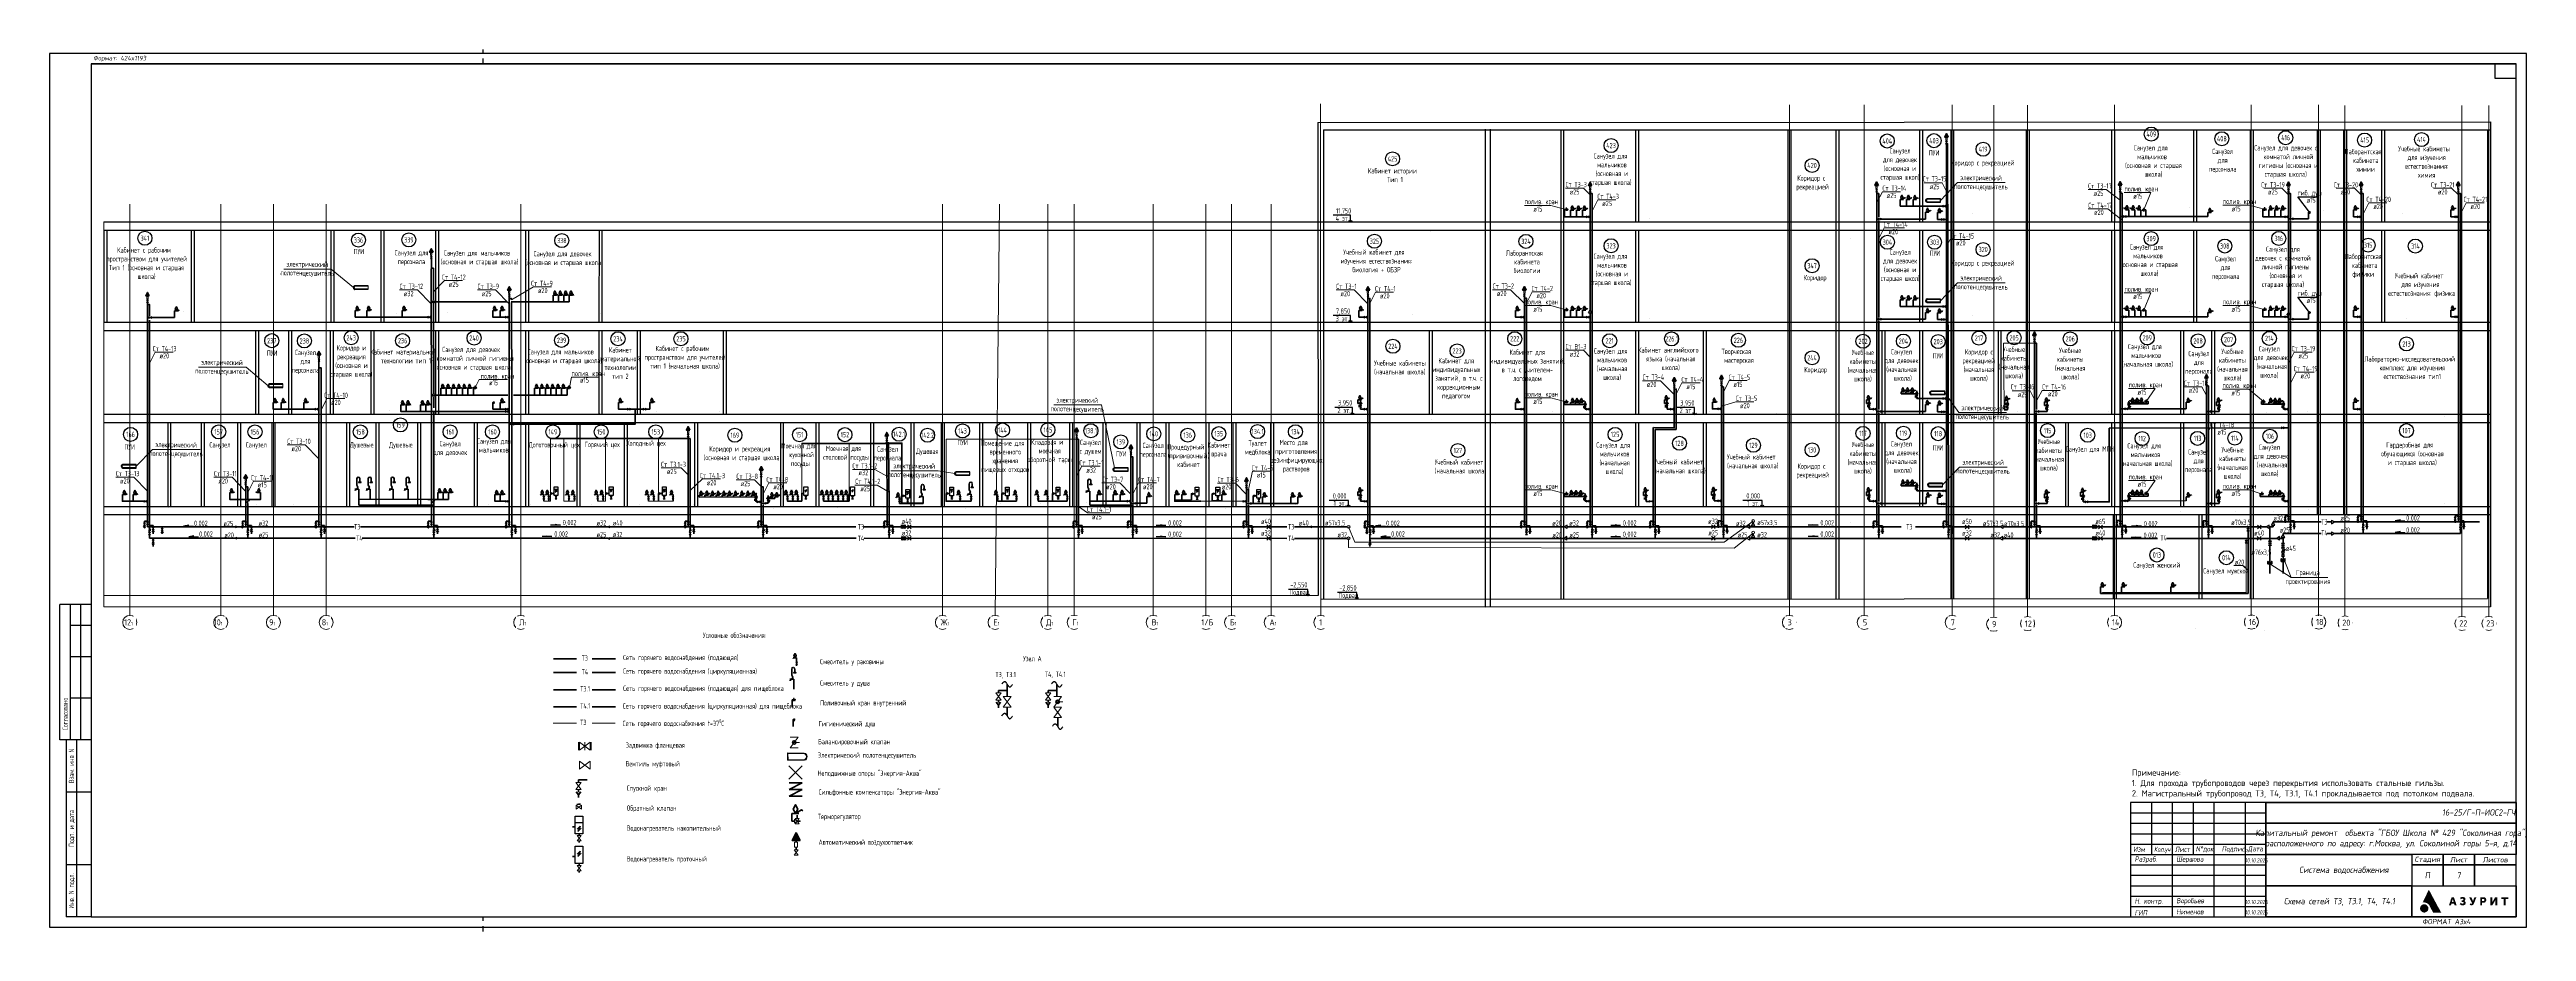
# Paper-space layout '7' of a CAD drawing. Header units: millimetres. Extents: x 0 to 46.8, y -0.1 to 16.6.
# The model-space entities are those that its viewports show. They can reach past a viewport. Long polylines and large blocks are cut down to what shows.
import ezdxf
from ezdxf import colors
from ezdxf.entities.mleader import LeaderData, LeaderLine
from ezdxf.enums import TextEntityAlignment as Align
from ezdxf.math import Vec2, Vec3

# ---------------------------------------------------------------- set-up
doc = ezdxf.new("R2010")
doc.units = ezdxf.units.MM
doc.header["$MEASUREMENT"] = 0
for name, pattern in [('ACAD_ISO03W100', [30, 12, -18]), ('CENTER', [2, 1.25, -0.25, 0.25, -0.25]), ('DASH', [0.375, 0.25, -0.125])]:
    doc.linetypes.add(name, pattern=pattern)
doc.layers.get('0').update_dxf_attribs({"color": 250, "lineweight": 9})
for name, color, linetype, lineweight in [('_0', 250, 'Continuous', 9), ('_STAMP', 250, 'Continuous', 30), ('_TEXT', 189, 'Continuous', 30), ('АР_Маркер экспликации', 239, 'Continuous', 13), ('АР_Номер помещения', 1, 'Continuous', 25), ('АР_Оси', 195, 'Continuous', 9), ('АР_Отметки', 250, 'Continuous', 15), ('АР_Помещения_площадь', 19, 'Continuous', 9), ('ВК_ХВС', 250, 'Continuous', 9), ('неподвижные опоры и компенсаторы', 3, 'Continuous', 50), ('ФВ-5', 250, 'Continuous', 9)]:
    doc.layers.add(name, color=color, linetype=linetype, lineweight=lineweight)
for name, color, linetype in [('_RAMKA', 7, 'Continuous'), ('PDF _0', 7, 'Continuous'), ('PDF __Арматура', 7, 'Continuous'), ('PDF __В1', 5, 'Continuous'), ('PDF __ВК-Text В1', 7, 'Continuous'), ('PDF __ВК-В1', 5, 'Continuous'), ('PDF __ВК-В1-текст', 7, 'Continuous'), ('PDF __ВК-В1.1', 4, 'Continuous'), ('PDF __ВК-дренаж', 3, 'Continuous'), ('PDF __ВК-переход', 7, 'Continuous'), ('PDF __ВК-стены', 7, 'Continuous'), ('PDF __ВК-Т3', 1, 'Continuous'), ('PDF __ВК-Т3 смеш', 6, 'Continuous'), ('PDF __ВК-текст В1', 7, 'Continuous'), ('АР_Кровля дорожки', 245, 'Continuous'), ('АР_Таблицы', 250, 'Continuous'), ('ВК_ГВС', 7, 'Continuous')]:
    doc.layers.add(name, color=color, linetype=linetype)
doc.layers.add('PDF __ВК-Т3.1_d', color=7, linetype='Continuous', true_color=0xff9f7f)
doc.layers.add('PDF __ВК-Т4', color=30, linetype='Continuous', true_color=0xff7f00)
doc.styles.add('GOST 2.304', font='CS_Gost2304.shx')
doc.styles.add('ISOCPEUR', font='isocpeur.ttf', dxfattribs={"width": 0.7})
doc.styles.add('SIMPLEX', font='simplex.shx', dxfattribs={"width": 0.85, "oblique": 7})
doc.styles.get("Standard").update_dxf_attribs({"font": 'isocpeur.ttf', "width": 0.7})
doc.styles.add('Архитектурный', font='isocpeur.ttf', dxfattribs={"oblique": 8})
doc.styles.add('Архитектурный размер', font='isocpeur.ttf', dxfattribs={"width": 0.8, "oblique": 8})
doc.styles.add('ГОСТ 2.304', font='isocpeur.ttf', dxfattribs={"width": 0.7})

# ---------------------------------------------------------------- blocks, each defined once
blk = doc.blocks.new('Логотип Азурит')
at = {"layer": '_STAMP', "linetype": 'Continuous', "true_color": 0x2a3756}
h = blk.add_hatch(color=159, dxfattribs=at)
h.dxf.hatch_style = 1
h.paths.add_polyline_path([(-39.4, 8.5), (-40, 9.6), (-40.6, 10.7), (-41.1, 11.7), (-41.6, 12.6), (-41.8, 12.9), (-41.9, 13), (-41.9, 12.9), (-42, 12.8), (-42.4, 12), (-42.8, 11.2), (-43.1, 10.5), (-43.5, 9.7), (-44.2, 8.3), (-44.5, 7.6), (-44.7, 7.1), (-44.8, 6.9), (-44.7, 6.9), (-44.5, 7), (-44.3, 7), (-44.1, 7), (-43.9, 7), (-43.7, 6.9), (-43.6, 6.9), (-43.4, 6.9), (-43.2, 6.8), (-43.1, 6.7), (-42.9, 6.7), (-42.7, 6.6), (-42.6, 6.5), (-42.4, 6.4), (-42.3, 6.3), (-42.2, 6.2), (-42, 6), (-41.9, 5.9), (-41.8, 5.8), (-41.7, 5.7), (-41.6, 5.5), (-41.3, 4.9), (-41, 4.4), (-40.6, 3.6), (-40, 2.6), (-39.8, 2.1), (-37.9, 2.1), (-36.5, 2.1), (-35.9, 2.1), (-36.5, 3.1), (-36.8, 3.8), (-37.2, 4.4), (-37.7, 5.3), (-38.2, 6.3), (-38.5, 6.9), (-38.9, 7.5)])
at = {"layer": '_STAMP', "linetype": 'Continuous', "true_color": 0x1447b7}
h = blk.add_hatch(color=162, dxfattribs=at)
h.dxf.hatch_style = 1
h.paths.add_polyline_path([(-42.1, 4.2), (-42.1, 4.4), (-42.1, 4.6), (-42.2, 4.8), (-42.3, 4.9), (-42.4, 5.1), (-42.5, 5.3), (-42.6, 5.4), (-42.7, 5.5), (-42.8, 5.6), (-42.9, 5.7), (-43.1, 5.9), (-43.4, 6), (-43.6, 6), (-43.9, 6.1), (-44.2, 6.1), (-44.4, 6.1), (-44.5, 6), (-44.7, 6), (-44.9, 5.9), (-45, 5.8), (-45.2, 5.7), (-45.4, 5.6), (-45.5, 5.5), (-45.6, 5.3), (-45.7, 5.2), (-45.8, 5), (-45.9, 4.9), (-46, 4.7), (-46, 4.5), (-46.1, 4.3), (-46.1, 4.1), (-46.1, 3.9), (-46, 3.7), (-46, 3.5), (-45.9, 3.4), (-45.9, 3.2), (-45.8, 3.1), (-45.7, 3), (-45.6, 2.9), (-45.5, 2.8), (-45.4, 2.7), (-45.3, 2.6), (-45.2, 2.5), (-45.1, 2.4), (-45, 2.3), (-44.8, 2.3), (-44.7, 2.2), (-44.6, 2.2), (-44.4, 2.2), (-44.3, 2.1), (-44.1, 2.1), (-43.8, 2.1), (-43.6, 2.2), (-43.3, 2.3), (-43.1, 2.4), (-42.9, 2.5), (-42.7, 2.7), (-42.6, 2.8), (-42.4, 3), (-42.3, 3.1), (-42.3, 3.3), (-42.2, 3.5), (-42.1, 3.7), (-42.1, 3.8), (-42.1, 4)])
at = {"layer": '_STAMP', "linetype": 'Continuous', "true_color": 0x2a3756}
h = blk.add_hatch(color=159, dxfattribs=at)
h.dxf.hatch_style = 1
h.paths.add_polyline_path([(-29.3, 7.9), (-29.6, 8.8), (-29.9, 9.5), (-30.4, 9.5), (-30.9, 9.5), (-30.9, 9.4), (-31.3, 8.4), (-31.6, 7.3), (-32, 6.3), (-32.2, 5.6), (-32.1, 5.6), (-31.7, 5.6), (-31.2, 5.6), (-31.1, 6), (-31, 6.4), (-30.4, 6.4), (-29.8, 6.4), (-29.6, 6), (-29.5, 5.6), (-29, 5.6), (-28.5, 5.6), (-28.6, 5.8), (-28.9, 6.8)])
h.paths.add_polyline_path([(-30.8, 7.2), (-30.7, 7.3), (-30.6, 7.9), (-30.4, 8.4), (-30.4, 8.6), (-30.4, 8.7), (-30.4, 8.6), (-30.3, 8.4), (-30.2, 8.1), (-30.1, 7.7), (-30, 7.3), (-30, 7.2), (-30.4, 7.2)], flags=16)
h = blk.add_hatch(color=159, dxfattribs=at)
h.dxf.hatch_style = 1
h.paths.add_polyline_path([(-24.4, 7.3), (-24.5, 7.4), (-24.6, 7.5), (-24.7, 7.6), (-24.8, 7.6), (-24.7, 7.7), (-24.6, 7.8), (-24.5, 7.9), (-24.5, 8), (-24.4, 8.1), (-24.3, 8.2), (-24.3, 8.3), (-24.3, 8.3), (-24.3, 8.5), (-24.3, 8.7), (-24.3, 8.7), (-24.3, 8.8), (-24.4, 9), (-24.5, 9.1), (-24.6, 9.3), (-24.8, 9.4), (-24.9, 9.5), (-25.1, 9.5), (-25.3, 9.6), (-25.6, 9.6), (-25.7, 9.6), (-25.9, 9.6), (-26.1, 9.6), (-26.2, 9.5), (-26.4, 9.5), (-26.5, 9.4), (-26.7, 9.3), (-26.8, 9.2), (-26.9, 9.2), (-26.8, 9), (-26.6, 8.7), (-26.5, 8.5), (-26.5, 8.5), (-26.5, 8.5), (-26.3, 8.6), (-26.2, 8.7), (-26.1, 8.7), (-25.9, 8.8), (-25.8, 8.8), (-25.7, 8.8), (-25.6, 8.8), (-25.5, 8.8), (-25.5, 8.7), (-25.4, 8.7), (-25.3, 8.6), (-25.3, 8.6), (-25.3, 8.5), (-25.3, 8.4), (-25.3, 8.3), (-25.3, 8.2), (-25.4, 8.1), (-25.4, 8.1), (-25.4, 8.1), (-25.5, 8), (-25.6, 8), (-25.8, 8), (-26.1, 8), (-26.1, 7.6), (-26.1, 7.2), (-25.8, 7.2), (-25.5, 7.2), (-25.5, 7.2), (-25.4, 7.2), (-25.3, 7.2), (-25.3, 7.1), (-25.2, 7.1), (-25.2, 7), (-25.2, 7), (-25.2, 6.9), (-25.2, 6.8), (-25.2, 6.7), (-25.2, 6.6), (-25.2, 6.6), (-25.3, 6.5), (-25.3, 6.5), (-25.4, 6.5), (-25.4, 6.4), (-25.5, 6.4), (-25.7, 6.4), (-25.8, 6.4), (-25.9, 6.4), (-26, 6.4), (-26.2, 6.5), (-26.3, 6.6), (-26.4, 6.7), (-26.5, 6.8), (-26.8, 6.5), (-26.9, 6.3), (-27, 6.2), (-27, 6.1), (-27, 6.1), (-26.9, 6.1), (-26.8, 6), (-26.6, 5.8), (-26.4, 5.7), (-26.2, 5.6), (-26, 5.6), (-25.8, 5.6), (-25.5, 5.6), (-25.3, 5.6), (-25.1, 5.6), (-25, 5.7), (-24.9, 5.7), (-24.7, 5.8), (-24.6, 5.9), (-24.5, 5.9), (-24.4, 6), (-24.4, 6.1), (-24.3, 6.2), (-24.3, 6.4), (-24.2, 6.5), (-24.2, 6.7), (-24.2, 6.8), (-24.2, 6.9), (-24.2, 7.1), (-24.3, 7.2), (-24.3, 7.3)])
h = blk.add_hatch(color=159, dxfattribs=at)
h.dxf.hatch_style = 1
h.paths.add_polyline_path([(-19.6, 8), (-19.4, 8.7), (-19.1, 9.2), (-19, 9.5), (-19.2, 9.5), (-19.5, 9.5), (-20, 9.5), (-20, 9.4), (-20.3, 8.7), (-20.6, 7.8), (-20.6, 7.7), (-20.7, 7.6), (-20.7, 7.6), (-20.7, 7.7), (-20.8, 8), (-21, 8.4), (-21.3, 9.1), (-21.5, 9.5), (-22.1, 9.5), (-22.6, 9.5), (-22.4, 9.2), (-21.9, 8.2), (-21.3, 7.1), (-21.1, 6.6), (-21.1, 6.6), (-21.1, 6.5), (-21.1, 6.5), (-21.2, 6.4), (-21.3, 6.4), (-21.4, 6.4), (-21.5, 6.4), (-21.5, 6.4), (-21.6, 6.4), (-21.7, 6.5), (-21.8, 6.5), (-21.9, 6.5), (-21.9, 6.4), (-22.1, 6), (-22.2, 5.9), (-22.2, 5.8), (-22.1, 5.8), (-21.9, 5.7), (-21.8, 5.6), (-21.7, 5.6), (-21.5, 5.6), (-21.3, 5.6), (-21.1, 5.6), (-21, 5.6), (-20.9, 5.7), (-20.8, 5.7), (-20.7, 5.8), (-20.6, 5.8), (-20.6, 5.9), (-20.5, 6), (-20.3, 6.2), (-20.3, 6.4), (-20.2, 6.5), (-19.9, 7.3)])
h = blk.add_hatch(color=159, dxfattribs=at)
h.dxf.hatch_style = 1
h.paths.add_polyline_path([(-14.5, 7.5), (-14.4, 7.6), (-14.4, 7.7), (-14.3, 8), (-14.3, 8.2), (-14.3, 8.4), (-14.4, 8.6), (-14.4, 8.8), (-14.5, 8.9), (-14.6, 9), (-14.6, 9.1), (-14.7, 9.2), (-14.8, 9.3), (-14.9, 9.4), (-15.1, 9.4), (-15.2, 9.5), (-15.3, 9.5), (-15.5, 9.5), (-16.3, 9.5), (-17.2, 9.5), (-17.2, 7.6), (-17.2, 5.6), (-16.7, 5.6), (-16.3, 5.6), (-16.3, 6.2), (-16.3, 6.8), (-15.9, 6.8), (-15.6, 6.8), (-15.4, 6.9), (-15.2, 6.9), (-15, 7), (-14.8, 7.1), (-14.7, 7.2), (-14.6, 7.4)])
h.paths.add_polyline_path([(-15.6, 7.7), (-15.7, 7.7), (-16, 7.7), (-16.3, 7.7), (-16.3, 8.2), (-16.3, 8.7), (-15.9, 8.7), (-15.6, 8.7), (-15.6, 8.7), (-15.5, 8.7), (-15.4, 8.6), (-15.4, 8.5), (-15.3, 8.4), (-15.3, 8.4), (-15.3, 8.2), (-15.3, 8.1), (-15.3, 8), (-15.3, 7.9), (-15.4, 7.9), (-15.4, 7.8), (-15.4, 7.8), (-15.5, 7.7)], flags=16)
h = blk.add_hatch(color=159, dxfattribs=at)
h.dxf.hatch_style = 1
h.paths.add_polyline_path([(-10.1, 7.8), (-10, 8), (-9.9, 8.1), (-9.9, 7.9), (-10, 7.5), (-10, 6.7), (-10, 5.6), (-9.5, 5.6), (-9, 5.6), (-9, 7.6), (-9, 9.5), (-9.5, 9.5), (-10, 9.5), (-10.4, 8.9), (-10.8, 8.1), (-11, 7.8), (-11.3, 7.3), (-11.4, 7.1), (-11.4, 7), (-11.4, 7.3), (-11.4, 7.8), (-11.4, 8.6), (-11.4, 9.5), (-11.9, 9.5), (-12.3, 9.5), (-12.3, 7.6), (-12.3, 5.6), (-11.9, 5.6), (-11.4, 5.6), (-11.2, 5.9), (-10.6, 6.9), (-10.3, 7.4)])
h = blk.add_hatch(color=159, dxfattribs=at)
h.dxf.hatch_style = 1
h.paths.add_polyline_path([(-3.7, 9.1), (-3.7, 9.5), (-5.4, 9.5), (-7.1, 9.5), (-7.1, 9.1), (-7.1, 8.7), (-6.5, 8.7), (-5.9, 8.7), (-5.9, 7.2), (-5.9, 5.6), (-5.4, 5.6), (-5, 5.6), (-5, 7.2), (-5, 8.7), (-4.3, 8.7), (-3.7, 8.7)])
blk = doc.blocks.new('_Azurit_Stamp 1')
at = {"layer": '_STAMP', "lineweight": -2}
for p, q in [((-185, 50), (-120, 50)), ((-120, 55), (-120, 0)), ((-185, 45), (-120, 45)), ((-185, 40), (-120, 40)), ((-185, 25), (-120, 25)), ((-185, 20), (-120, 20)), ((-185, 15), (-120, 15)), ((-185, 10), (-120, 10)), ((-185, 5), (-120, 5))]:
    blk.add_line(p, q, dxfattribs=at)
at = {"layer": '_STAMP', "lineweight": 30}
for p, q in [((-175, 55), (-175, 30)), ((-165, 55), (-165, 0)), ((-155, 55), (-155, 30)), ((-145, 55), (-145, 0)), ((-130, 55), (-130, 0)), ((-185, 35), (-120, 35)), ((-185, 30), (-120, 30))]:
    blk.add_line(p, q, dxfattribs=at)
at = {"layer": '_STAMP', "lineweight": -2}
blk.add_lwpolyline([(-185, 0), (0, 0), (0, 55), (-185, 55)], close=True, dxfattribs=at)
at = {"layer": '_STAMP', "lineweight": 30}
for points in [[(-185, 0), (0, 0), (0, 55), (-185, 55)], [(-120, 55), (0, 55), (0, 45), (-120, 45)], [(-120, 45), (0, 45), (0, 30), (-120, 30)], [(-120, 30), (-50, 30), (-50, 15), (-120, 15)], [(-50, 25), (-35, 25), (-35, 30), (-50, 30)], [(-50, 15), (-35, 15), (-35, 25), (-50, 25)], [(-35, 25), (-20, 25), (-20, 30), (-35, 30)], [(-35, 15), (-20, 15), (-20, 25), (-35, 25)], [(-20, 25), (0, 25), (0, 30), (-20, 30)], [(-20, 15), (0, 15), (0, 25), (-20, 25)], [(-120, 15), (-50, 15), (-50, 0), (-120, 0)], [(-50, 15), (0, 15), (0, 0), (-50, 0)]]:
    blk.add_lwpolyline(points, close=True, dxfattribs=at)
at = {"linetype": 'Continuous'}
blk.add_blockref('Логотип Азурит', (0, 0), dxfattribs=at)
at = {"layer": '_STAMP', "style": 'Архитектурный', "oblique": 8, "width": 0.8}
for p in [(-130.1, 26.2), (-130.1, 6.2), (-130.1, 1.2)]:
    blk.add_text('10.10.2026', height=2, dxfattribs=at).set_placement(p)
at = {"layer": '_STAMP', "color": 7, "lineweight": -2, "attachment_point": 4, "style": 'Архитектурный размер'}
for s, width, gutter_width, heights, insert, char_height in [('{\\C256;\\c0;16-25/Г-П-ИОС2-ГЧ}', 69.159, 0, [9.61], (-35.5, 50.2), 3), ('Изм', 10, 12.5, [0], (-183.7, 32.5), 2.5), ('Разраб.', 20, 12.5, [0], (-183, 27.5), 2.5), ('{\\W0.7;Кол.уч}', 10, 12.5, [0], (-173.7, 32.2), 2.5), ('Лист', 10, 12.5, [0], (-163.7, 32.5), 2.5), ('Шершова', 20, 12.5, [0], (-163, 27.5), 2.5), ('N%%Dдок', 10, 12.5, [0], (-153.7, 32.5), 2.5), ('Подпись', 10, 12.5, [0], (-141.2, 32.5), 2.5), ('Дата', 10, 12.5, [0], (-128.7, 32.5), 2.5), ('Н. контр.', 20, 12.5, [0], (-183, 7.3), 2.5), ('ГИП', 20, 12.5, [0], (-183, 2), 2.5), ('Воробьев', 20, 12.5, [0], (-163, 7.5), 2.5), ('Нименов', 20, 12.5, [0], (-163, 2.5), 2.5)]:
    blk.add_mtext_dynamic_manual_height_columns(s, width=width, gutter_width=gutter_width, heights=heights, dxfattribs=dict(at, insert=insert, char_height=char_height))
at = {"layer": '_STAMP', "color": 7, "lineweight": -2, "char_height": 3, "width": 120, "attachment_point": 5, "style": 'Архитектурный размер'}
for s, insert in [('Капитальный ремонт  объекта "ГБОУ Школа № 429 "Соколиная гора", расположенного по адресу: г.Москва, ул. Соколиной горы 5-я, д.14', (-60, 37.5)), ('Система водоснабжения', (-82.6, 22.4))]:
    blk.add_mtext(s, dxfattribs=dict(at, insert=insert))
at = {"layer": '_STAMP', "lineweight": -2, "char_height": 2.5, "attachment_point": 5, "style": 'Архитектурный'}
for s, insert in [('Стадия', (-42.5, 27.5)), ('Лист', (-27.5, 27.5)), ('Листов', (-10, 27.5))]:
    blk.add_mtext_dynamic_manual_height_columns(s, width=15, gutter_width=12.5, heights=[0], dxfattribs=dict(at, insert=insert))
blk = doc.blocks.new('_DOP_POLE')
at = {"layer": '_STAMP'}
for p, q in [((-15, 85), (-15, 150)), ((0, 150), (-15, 150)), ((-10, 85), (-10, 150)), ((-5, 85), (-5, 150)), ((0, 150), (0, 0)), ((0, 140), (-10, 140)), ((0, 125), (-10, 125)), ((0, 105), (-10, 105)), ((0, 85), (-15, 85)), ((-12, 85), (-12, 0)), ((-7, 85), (-7, 0)), ((0, 60), (-12, 60)), ((0, 25), (-12, 25)), ((0, 0), (-12, 0))]:
    blk.add_line(p, q, dxfattribs=at)
at = {"layer": '_TEXT', "style": 'ISOCPEUR', "width": 0.7}
for s, p in [('Согласовано', (-12.5, 97.5)), ('Взам. инв N', (-9.5, 72.5)), ('Подп. и дата', (-9.5, 42.5)), ('Инв. N подл.', (-9.5, 12.5))]:
    blk.add_text(s, height=2.5, rotation=90, dxfattribs=at).set_placement(p, align=Align.MIDDLE_CENTER)
blk = doc.blocks.new('*U2765')
at = {"color": 0}
for p, q in [((1175.6, 409.7), (1175.6, 416.7)), ((1185.6, 409.7), (1175.6, 409.7))]:
    blk.add_line(p, q, dxfattribs=at)
at = {"layer": '_RAMKA', "color": 253, "linetype": 'ACAD_ISO03W100', "ltscale": 0.12}
for p, q in [((210, 416.7), (210, 423.7)), ((210, 0), (210, 7))]:
    blk.add_line(p, q, dxfattribs=at)
at = {"layer": '_RAMKA', "color": 0}
for points in [[(2, 2), (1190.6, 2), (1190.6, 421.7), (2, 421.7)], [(22, 7), (1185.6, 7), (1185.6, 416.7), (22, 416.7)]]:
    blk.add_lwpolyline(points, close=True, dxfattribs=at)
at = {"layer": '_RAMKA'}
blk.add_blockref('_DOP_POLE', (22, 7), dxfattribs=at)
at = {"layer": '_RAMKA', "color": 8, "insert": (23, 419.2), "char_height": 2.2, "attachment_point": 4, "style": 'SIMPLEX'}
blk.add_mtext_dynamic_manual_height_columns('Формат: 424x1193', width=59.756, gutter_width=12.5, heights=[0], dxfattribs=at)
at = {"layer": '_RAMKA', "color": 8, "style": 'SIMPLEX', "oblique": 7, "width": 0.85}
blk.add_attdef('ФОРМАТ_А', (1140.6, 3.5), '', height=2.5, dxfattribs=at)
blk = doc.blocks.new('_DotSmall')
at = {"color": 0, "linetype": 'ByBlock', "const_width": 0.5}
blk.add_lwpolyline([(-0.0625, 0, 1), (0.0625, 0, 1)], format="xyb", close=True, dxfattribs=at)
blk = doc.blocks.new('*U2358')
at = {"layer": 'АР_Номер помещения', "color": 7}
blk.add_circle((-15720, 4793), 400, dxfattribs=at)
at = {"layer": 'АР_Помещения_площадь', "color": 7}
blk.add_line((-13545, 633), (-13545, 633), dxfattribs=at)
at = {"color": 7, "style": 'ISOCPEUR', "width": 0.7, "flags": 1}
blk.add_attdef('КАТЕГОРИЯ', (-499, -2092), '', height=250, dxfattribs=at)
at = {"layer": 'АР_Номер помещения', "color": 7, "style": 'ISOCPEUR', "width": 0.7}
blk.add_attdef('НОМЕР_ПОМЕЩЕНИЯ', text='', height=300, dxfattribs=at).set_placement((-15720, 4793), align=Align.MIDDLE_CENTER)
at = {"layer": 'АР_Помещения_площадь', "color": 7, "style": 'ISOCPEUR', "width": 0.7}
blk.add_attdef('ПЛОЩАДЬ_ПОМЕЩЕНИЯ', text='', height=200, dxfattribs=at).set_placement((-13540, 880), align=Align.MIDDLE_RIGHT)
at = {"layer": 'АР_Помещения_площадь', "color": 7, "lineweight": 30, "width": 0.7, "flags": 104}
blk.add_attdef('ИМЯ_ПОМЕЩЕНИЯ', text='', height=100, dxfattribs=at).set_placement((158, 1217), align=Align.MIDDLE_CENTER)
blk = doc.blocks.new('*U2361')
at = {"layer": 'АР_Номер помещения', "color": 7}
blk.add_circle((-15720, 4793), 400, dxfattribs=at)
at = {"layer": 'АР_Помещения_площадь', "color": 7}
blk.add_line((-13545, 633), (-13545, 633), dxfattribs=at)
at = {"color": 7, "style": 'ISOCPEUR', "width": 0.7, "flags": 1}
blk.add_attdef('КАТЕГОРИЯ', (-499, -2092), '', height=250, dxfattribs=at)
at = {"layer": 'АР_Номер помещения', "color": 7, "style": 'ISOCPEUR', "width": 0.7}
blk.add_attdef('НОМЕР_ПОМЕЩЕНИЯ', text='', height=300, dxfattribs=at).set_placement((-15720, 4793), align=Align.MIDDLE_CENTER)
at = {"layer": 'АР_Помещения_площадь', "color": 7, "style": 'ISOCPEUR', "width": 0.7}
blk.add_attdef('ПЛОЩАДЬ_ПОМЕЩЕНИЯ', text='', height=200, dxfattribs=at).set_placement((-13540, 880), align=Align.MIDDLE_RIGHT)
at = {"layer": 'АР_Помещения_площадь', "color": 7, "lineweight": 30, "width": 0.7, "flags": 104}
blk.add_attdef('ИМЯ_ПОМЕЩЕНИЯ', text='', height=100, dxfattribs=at).set_placement((158, 1217), align=Align.MIDDLE_CENTER)
blk = doc.blocks.new('*U2355')
at = {"layer": 'АР_Номер помещения', "color": 7}
blk.add_circle((-15720, 4793), 400, dxfattribs=at)
at = {"layer": 'АР_Помещения_площадь', "color": 7}
blk.add_line((-13545, 633), (-13545, 633), dxfattribs=at)
at = {"color": 7, "style": 'ISOCPEUR', "width": 0.7, "flags": 1}
blk.add_attdef('КАТЕГОРИЯ', (-499, -2092), '', height=250, dxfattribs=at)
at = {"layer": 'АР_Номер помещения', "color": 7, "style": 'ISOCPEUR', "width": 0.7}
blk.add_attdef('НОМЕР_ПОМЕЩЕНИЯ', text='', height=300, dxfattribs=at).set_placement((-15720, 4793), align=Align.MIDDLE_CENTER)
at = {"layer": 'АР_Помещения_площадь', "color": 7, "style": 'ISOCPEUR', "width": 0.7}
blk.add_attdef('ПЛОЩАДЬ_ПОМЕЩЕНИЯ', text='', height=200, dxfattribs=at).set_placement((-13540, 880), align=Align.MIDDLE_RIGHT)
at = {"layer": 'АР_Помещения_площадь', "color": 7, "lineweight": 30, "width": 0.7, "flags": 104}
blk.add_attdef('ИМЯ_ПОМЕЩЕНИЯ', text='', height=100, dxfattribs=at).set_placement((158, 1217), align=Align.MIDDLE_CENTER)
blk = doc.blocks.new('*U2356')
at = {"layer": 'АР_Номер помещения', "color": 7}
blk.add_circle((-15720, 4793), 400, dxfattribs=at)
at = {"layer": 'АР_Помещения_площадь', "color": 7}
blk.add_line((-13545, 633), (-13545, 633), dxfattribs=at)
at = {"color": 7, "style": 'ISOCPEUR', "width": 0.7, "flags": 1}
blk.add_attdef('КАТЕГОРИЯ', (-499, -2092), '', height=250, dxfattribs=at)
at = {"layer": 'АР_Номер помещения', "color": 7, "style": 'ISOCPEUR', "width": 0.7}
blk.add_attdef('НОМЕР_ПОМЕЩЕНИЯ', text='', height=300, dxfattribs=at).set_placement((-15720, 4793), align=Align.MIDDLE_CENTER)
at = {"layer": 'АР_Помещения_площадь', "color": 7, "style": 'ISOCPEUR', "width": 0.7}
blk.add_attdef('ПЛОЩАДЬ_ПОМЕЩЕНИЯ', text='', height=200, dxfattribs=at).set_placement((-13540, 880), align=Align.MIDDLE_RIGHT)
at = {"layer": 'АР_Помещения_площадь', "color": 7, "lineweight": 30, "width": 0.7, "flags": 104}
blk.add_attdef('ИМЯ_ПОМЕЩЕНИЯ', text='', height=100, dxfattribs=at).set_placement((158, 1217), align=Align.MIDDLE_CENTER)
blk = doc.blocks.new('*U2357')
at = {"layer": 'АР_Номер помещения', "color": 7}
blk.add_circle((-15720, 4793), 400, dxfattribs=at)
at = {"layer": 'АР_Помещения_площадь', "color": 7}
blk.add_line((-13545, 633), (-13545, 633), dxfattribs=at)
at = {"color": 7, "style": 'ISOCPEUR', "width": 0.7, "flags": 1}
blk.add_attdef('КАТЕГОРИЯ', (-499, -2092), '', height=250, dxfattribs=at)
at = {"layer": 'АР_Номер помещения', "color": 7, "style": 'ISOCPEUR', "width": 0.7}
blk.add_attdef('НОМЕР_ПОМЕЩЕНИЯ', text='', height=300, dxfattribs=at).set_placement((-15720, 4793), align=Align.MIDDLE_CENTER)
at = {"layer": 'АР_Помещения_площадь', "color": 7, "style": 'ISOCPEUR', "width": 0.7}
blk.add_attdef('ПЛОЩАДЬ_ПОМЕЩЕНИЯ', text='', height=200, dxfattribs=at).set_placement((-13540, 880), align=Align.MIDDLE_RIGHT)
at = {"layer": 'АР_Помещения_площадь', "color": 7, "lineweight": 30, "width": 0.7, "flags": 104}
blk.add_attdef('ИМЯ_ПОМЕЩЕНИЯ', text='', height=100, dxfattribs=at).set_placement((158, 1217), align=Align.MIDDLE_CENTER)
blk = doc.blocks.new('*U2359')
at = {"layer": 'АР_Номер помещения', "color": 7}
blk.add_circle((-15720, 4793), 400, dxfattribs=at)
at = {"layer": 'АР_Помещения_площадь', "color": 7}
blk.add_line((-13545, 633), (-13545, 633), dxfattribs=at)
at = {"color": 7, "style": 'ISOCPEUR', "width": 0.7, "flags": 1}
blk.add_attdef('КАТЕГОРИЯ', (-499, -2092), '', height=250, dxfattribs=at)
at = {"layer": 'АР_Номер помещения', "color": 7, "style": 'ISOCPEUR', "width": 0.7}
blk.add_attdef('НОМЕР_ПОМЕЩЕНИЯ', text='', height=300, dxfattribs=at).set_placement((-15720, 4793), align=Align.MIDDLE_CENTER)
at = {"layer": 'АР_Помещения_площадь', "color": 7, "style": 'ISOCPEUR', "width": 0.7}
blk.add_attdef('ПЛОЩАДЬ_ПОМЕЩЕНИЯ', text='', height=200, dxfattribs=at).set_placement((-13540, 880), align=Align.MIDDLE_RIGHT)
at = {"layer": 'АР_Помещения_площадь', "color": 7, "lineweight": 30, "width": 0.7, "flags": 104}
blk.add_attdef('ИМЯ_ПОМЕЩЕНИЯ', text='', height=100, dxfattribs=at).set_placement((158, 1217), align=Align.MIDDLE_CENTER)
blk = doc.blocks.new('*U2360')
at = {"layer": 'АР_Номер помещения', "color": 7}
blk.add_circle((-15720, 4793), 400, dxfattribs=at)
at = {"layer": 'АР_Помещения_площадь', "color": 7}
blk.add_line((-13545, 633), (-13545, 633), dxfattribs=at)
at = {"color": 7, "style": 'ISOCPEUR', "width": 0.7, "flags": 1}
blk.add_attdef('КАТЕГОРИЯ', (-499, -2092), '', height=250, dxfattribs=at)
at = {"layer": 'АР_Номер помещения', "color": 7, "style": 'ISOCPEUR', "width": 0.7}
blk.add_attdef('НОМЕР_ПОМЕЩЕНИЯ', text='', height=300, dxfattribs=at).set_placement((-15720, 4793), align=Align.MIDDLE_CENTER)
at = {"layer": 'АР_Помещения_площадь', "color": 7, "style": 'ISOCPEUR', "width": 0.7}
blk.add_attdef('ПЛОЩАДЬ_ПОМЕЩЕНИЯ', text='', height=200, dxfattribs=at).set_placement((-13540, 880), align=Align.MIDDLE_RIGHT)
at = {"layer": 'АР_Помещения_площадь', "color": 7, "lineweight": 30, "width": 0.7, "flags": 104}
blk.add_attdef('ИМЯ_ПОМЕЩЕНИЯ', text='', height=100, dxfattribs=at).set_placement((158, 1217), align=Align.MIDDLE_CENTER)
blk = doc.blocks.new('*U2279')
at = {"layer": 'АР_Номер помещения', "color": 7}
blk.add_circle((-15720, 4793), 400, dxfattribs=at)
at = {"layer": 'АР_Помещения_площадь', "color": 7}
blk.add_line((-13545, 633), (-13545, 633), dxfattribs=at)
at = {"color": 7, "style": 'ISOCPEUR', "width": 0.7, "flags": 1}
blk.add_attdef('КАТЕГОРИЯ', (-499, -2092), '', height=250, dxfattribs=at)
at = {"layer": 'АР_Номер помещения', "color": 7, "style": 'ISOCPEUR', "width": 0.7}
blk.add_attdef('НОМЕР_ПОМЕЩЕНИЯ', text='', height=300, dxfattribs=at).set_placement((-15720, 4793), align=Align.MIDDLE_CENTER)
at = {"layer": 'АР_Помещения_площадь', "color": 7, "style": 'ISOCPEUR', "width": 0.7}
blk.add_attdef('ПЛОЩАДЬ_ПОМЕЩЕНИЯ', text='', height=200, dxfattribs=at).set_placement((-13540, 880), align=Align.MIDDLE_RIGHT)
at = {"layer": 'АР_Помещения_площадь', "color": 7, "lineweight": 30, "width": 0.7, "flags": 104}
blk.add_attdef('ИМЯ_ПОМЕЩЕНИЯ', text='', height=100, dxfattribs=at).set_placement((158, 1217), align=Align.MIDDLE_CENTER)
blk = doc.blocks.new('*U2280')
at = {"layer": 'АР_Номер помещения', "color": 7}
blk.add_circle((-15720, 4793), 400, dxfattribs=at)
at = {"layer": 'АР_Помещения_площадь', "color": 7}
blk.add_line((-13545, 633), (-13545, 633), dxfattribs=at)
at = {"color": 7, "style": 'ISOCPEUR', "width": 0.7, "flags": 1}
blk.add_attdef('КАТЕГОРИЯ', (-499, -2092), '', height=250, dxfattribs=at)
at = {"layer": 'АР_Номер помещения', "color": 7, "style": 'ISOCPEUR', "width": 0.7}
blk.add_attdef('НОМЕР_ПОМЕЩЕНИЯ', text='', height=300, dxfattribs=at).set_placement((-15720, 4793), align=Align.MIDDLE_CENTER)
at = {"layer": 'АР_Помещения_площадь', "color": 7, "style": 'ISOCPEUR', "width": 0.7}
blk.add_attdef('ПЛОЩАДЬ_ПОМЕЩЕНИЯ', text='', height=200, dxfattribs=at).set_placement((-13540, 880), align=Align.MIDDLE_RIGHT)
at = {"layer": 'АР_Помещения_площадь', "color": 7, "lineweight": 30, "width": 0.7, "flags": 104}
blk.add_attdef('ИМЯ_ПОМЕЩЕНИЯ', text='', height=100, dxfattribs=at).set_placement((158, 1217), align=Align.MIDDLE_CENTER)
blk = doc.blocks.new('*U2281')
at = {"layer": 'АР_Номер помещения', "color": 7}
blk.add_circle((-15720, 4793), 400, dxfattribs=at)
at = {"layer": 'АР_Помещения_площадь', "color": 7}
blk.add_line((-13545, 633), (-13545, 633), dxfattribs=at)
at = {"color": 7, "style": 'ISOCPEUR', "width": 0.7, "flags": 1}
blk.add_attdef('КАТЕГОРИЯ', (-499, -2092), '', height=250, dxfattribs=at)
at = {"layer": 'АР_Номер помещения', "color": 7, "style": 'ISOCPEUR', "width": 0.7}
blk.add_attdef('НОМЕР_ПОМЕЩЕНИЯ', text='', height=300, dxfattribs=at).set_placement((-15720, 4793), align=Align.MIDDLE_CENTER)
at = {"layer": 'АР_Помещения_площадь', "color": 7, "style": 'ISOCPEUR', "width": 0.7}
blk.add_attdef('ПЛОЩАДЬ_ПОМЕЩЕНИЯ', text='', height=200, dxfattribs=at).set_placement((-13540, 880), align=Align.MIDDLE_RIGHT)
at = {"layer": 'АР_Помещения_площадь', "color": 7, "lineweight": 30, "width": 0.7, "flags": 104}
blk.add_attdef('ИМЯ_ПОМЕЩЕНИЯ', text='', height=100, dxfattribs=at).set_placement((158, 1217), align=Align.MIDDLE_CENTER)
blk = doc.blocks.new('*U2282')
at = {"layer": 'АР_Номер помещения', "color": 7}
blk.add_circle((-15720, 4793), 400, dxfattribs=at)
at = {"layer": 'АР_Помещения_площадь', "color": 7}
blk.add_line((-13545, 633), (-13545, 633), dxfattribs=at)
at = {"color": 7, "style": 'ISOCPEUR', "width": 0.7, "flags": 1}
blk.add_attdef('КАТЕГОРИЯ', (-499, -2092), '', height=250, dxfattribs=at)
at = {"layer": 'АР_Номер помещения', "color": 7, "style": 'ISOCPEUR', "width": 0.7}
blk.add_attdef('НОМЕР_ПОМЕЩЕНИЯ', text='', height=300, dxfattribs=at).set_placement((-15720, 4793), align=Align.MIDDLE_CENTER)
at = {"layer": 'АР_Помещения_площадь', "color": 7, "style": 'ISOCPEUR', "width": 0.7}
blk.add_attdef('ПЛОЩАДЬ_ПОМЕЩЕНИЯ', text='', height=200, dxfattribs=at).set_placement((-13540, 880), align=Align.MIDDLE_RIGHT)
at = {"layer": 'АР_Помещения_площадь', "color": 7, "lineweight": 30, "width": 0.7, "flags": 104}
blk.add_attdef('ИМЯ_ПОМЕЩЕНИЯ', text='', height=100, dxfattribs=at).set_placement((158, 1217), align=Align.MIDDLE_CENTER)
blk = doc.blocks.new('*U2283')
at = {"layer": 'АР_Номер помещения', "color": 7}
blk.add_circle((-15720, 4793), 400, dxfattribs=at)
at = {"layer": 'АР_Помещения_площадь', "color": 7}
blk.add_line((-13545, 633), (-13545, 633), dxfattribs=at)
at = {"color": 7, "style": 'ISOCPEUR', "width": 0.7, "flags": 1}
blk.add_attdef('КАТЕГОРИЯ', (-499, -2092), '', height=250, dxfattribs=at)
at = {"layer": 'АР_Номер помещения', "color": 7, "style": 'ISOCPEUR', "width": 0.7}
blk.add_attdef('НОМЕР_ПОМЕЩЕНИЯ', text='', height=300, dxfattribs=at).set_placement((-15720, 4793), align=Align.MIDDLE_CENTER)
at = {"layer": 'АР_Помещения_площадь', "color": 7, "style": 'ISOCPEUR', "width": 0.7}
blk.add_attdef('ПЛОЩАДЬ_ПОМЕЩЕНИЯ', text='', height=200, dxfattribs=at).set_placement((-13540, 880), align=Align.MIDDLE_RIGHT)
at = {"layer": 'АР_Помещения_площадь', "color": 7, "lineweight": 30, "width": 0.7, "flags": 104}
blk.add_attdef('ИМЯ_ПОМЕЩЕНИЯ', text='', height=100, dxfattribs=at).set_placement((158, 1217), align=Align.MIDDLE_CENTER)
blk = doc.blocks.new('*U2284')
at = {"layer": 'АР_Номер помещения', "color": 7}
blk.add_circle((-15720, 4793), 400, dxfattribs=at)
at = {"layer": 'АР_Помещения_площадь', "color": 7}
blk.add_line((-13545, 633), (-13545, 633), dxfattribs=at)
at = {"color": 7, "style": 'ISOCPEUR', "width": 0.7, "flags": 1}
blk.add_attdef('КАТЕГОРИЯ', (-499, -2092), '', height=250, dxfattribs=at)
at = {"layer": 'АР_Номер помещения', "color": 7, "style": 'ISOCPEUR', "width": 0.7}
blk.add_attdef('НОМЕР_ПОМЕЩЕНИЯ', text='', height=300, dxfattribs=at).set_placement((-15720, 4793), align=Align.MIDDLE_CENTER)
at = {"layer": 'АР_Помещения_площадь', "color": 7, "style": 'ISOCPEUR', "width": 0.7}
blk.add_attdef('ПЛОЩАДЬ_ПОМЕЩЕНИЯ', text='', height=200, dxfattribs=at).set_placement((-13540, 880), align=Align.MIDDLE_RIGHT)
at = {"layer": 'АР_Помещения_площадь', "color": 7, "lineweight": 30, "width": 0.7, "flags": 104}
blk.add_attdef('ИМЯ_ПОМЕЩЕНИЯ', text='', height=100, dxfattribs=at).set_placement((158, 1217), align=Align.MIDDLE_CENTER)
blk = doc.blocks.new('*U2285')
at = {"layer": 'АР_Номер помещения', "color": 7}
blk.add_circle((-15720, 4793), 400, dxfattribs=at)
at = {"layer": 'АР_Помещения_площадь', "color": 7}
blk.add_line((-13545, 633), (-13545, 633), dxfattribs=at)
at = {"color": 7, "style": 'ISOCPEUR', "width": 0.7, "flags": 1}
blk.add_attdef('КАТЕГОРИЯ', (-499, -2092), '', height=250, dxfattribs=at)
at = {"layer": 'АР_Номер помещения', "color": 7, "style": 'ISOCPEUR', "width": 0.7}
blk.add_attdef('НОМЕР_ПОМЕЩЕНИЯ', text='', height=300, dxfattribs=at).set_placement((-15720, 4793), align=Align.MIDDLE_CENTER)
at = {"layer": 'АР_Помещения_площадь', "color": 7, "style": 'ISOCPEUR', "width": 0.7}
blk.add_attdef('ПЛОЩАДЬ_ПОМЕЩЕНИЯ', text='', height=200, dxfattribs=at).set_placement((-13540, 880), align=Align.MIDDLE_RIGHT)
at = {"layer": 'АР_Помещения_площадь', "color": 7, "lineweight": 30, "width": 0.7, "flags": 104}
blk.add_attdef('ИМЯ_ПОМЕЩЕНИЯ', text='', height=100, dxfattribs=at).set_placement((158, 1217), align=Align.MIDDLE_CENTER)
blk = doc.blocks.new('*U2286')
at = {"layer": 'АР_Номер помещения', "color": 7}
blk.add_circle((-15720, 4793), 400, dxfattribs=at)
at = {"layer": 'АР_Помещения_площадь', "color": 7}
blk.add_line((-13545, 633), (-13545, 633), dxfattribs=at)
at = {"color": 7, "style": 'ISOCPEUR', "width": 0.7, "flags": 1}
blk.add_attdef('КАТЕГОРИЯ', (-499, -2092), '', height=250, dxfattribs=at)
at = {"layer": 'АР_Номер помещения', "color": 7, "style": 'ISOCPEUR', "width": 0.7}
blk.add_attdef('НОМЕР_ПОМЕЩЕНИЯ', text='', height=300, dxfattribs=at).set_placement((-15720, 4793), align=Align.MIDDLE_CENTER)
at = {"layer": 'АР_Помещения_площадь', "color": 7, "style": 'ISOCPEUR', "width": 0.7}
blk.add_attdef('ПЛОЩАДЬ_ПОМЕЩЕНИЯ', text='', height=200, dxfattribs=at).set_placement((-13540, 880), align=Align.MIDDLE_RIGHT)
at = {"layer": 'АР_Помещения_площадь', "color": 7, "lineweight": 30, "width": 0.7, "flags": 104}
blk.add_attdef('ИМЯ_ПОМЕЩЕНИЯ', text='', height=100, dxfattribs=at).set_placement((158, 1217), align=Align.MIDDLE_CENTER)
blk = doc.blocks.new('*U2287')
at = {"layer": 'АР_Номер помещения', "color": 7}
blk.add_circle((-15720, 4793), 400, dxfattribs=at)
at = {"layer": 'АР_Помещения_площадь', "color": 7}
blk.add_line((-13545, 633), (-13545, 633), dxfattribs=at)
at = {"color": 7, "style": 'ISOCPEUR', "width": 0.7, "flags": 1}
blk.add_attdef('КАТЕГОРИЯ', (-499, -2092), '', height=250, dxfattribs=at)
at = {"layer": 'АР_Номер помещения', "color": 7, "style": 'ISOCPEUR', "width": 0.7}
blk.add_attdef('НОМЕР_ПОМЕЩЕНИЯ', text='', height=300, dxfattribs=at).set_placement((-15720, 4793), align=Align.MIDDLE_CENTER)
at = {"layer": 'АР_Помещения_площадь', "color": 7, "style": 'ISOCPEUR', "width": 0.7}
blk.add_attdef('ПЛОЩАДЬ_ПОМЕЩЕНИЯ', text='', height=200, dxfattribs=at).set_placement((-13540, 880), align=Align.MIDDLE_RIGHT)
at = {"layer": 'АР_Помещения_площадь', "color": 7, "lineweight": 30, "width": 0.7, "flags": 104}
blk.add_attdef('ИМЯ_ПОМЕЩЕНИЯ', text='', height=100, dxfattribs=at).set_placement((158, 1217), align=Align.MIDDLE_CENTER)
blk = doc.blocks.new('*U2288')
at = {"layer": 'АР_Номер помещения', "color": 7}
blk.add_circle((-15720, 4793), 400, dxfattribs=at)
at = {"layer": 'АР_Помещения_площадь', "color": 7}
blk.add_line((-13545, 633), (-13545, 633), dxfattribs=at)
at = {"color": 7, "style": 'ISOCPEUR', "width": 0.7, "flags": 1}
blk.add_attdef('КАТЕГОРИЯ', (-499, -2092), '', height=250, dxfattribs=at)
at = {"layer": 'АР_Номер помещения', "color": 7, "style": 'ISOCPEUR', "width": 0.7}
blk.add_attdef('НОМЕР_ПОМЕЩЕНИЯ', text='', height=300, dxfattribs=at).set_placement((-15720, 4793), align=Align.MIDDLE_CENTER)
at = {"layer": 'АР_Помещения_площадь', "color": 7, "style": 'ISOCPEUR', "width": 0.7}
blk.add_attdef('ПЛОЩАДЬ_ПОМЕЩЕНИЯ', text='', height=200, dxfattribs=at).set_placement((-13540, 880), align=Align.MIDDLE_RIGHT)
at = {"layer": 'АР_Помещения_площадь', "color": 7, "lineweight": 30, "width": 0.7, "flags": 104}
blk.add_attdef('ИМЯ_ПОМЕЩЕНИЯ', text='', height=100, dxfattribs=at).set_placement((158, 1217), align=Align.MIDDLE_CENTER)
blk = doc.blocks.new('*U2289')
at = {"layer": 'АР_Номер помещения', "color": 7}
blk.add_circle((-15720, 4793), 400, dxfattribs=at)
at = {"layer": 'АР_Помещения_площадь', "color": 7}
blk.add_line((-13545, 633), (-13545, 633), dxfattribs=at)
at = {"color": 7, "style": 'ISOCPEUR', "width": 0.7, "flags": 1}
blk.add_attdef('КАТЕГОРИЯ', (-499, -2092), '', height=250, dxfattribs=at)
at = {"layer": 'АР_Номер помещения', "color": 7, "style": 'ISOCPEUR', "width": 0.7}
blk.add_attdef('НОМЕР_ПОМЕЩЕНИЯ', text='', height=300, dxfattribs=at).set_placement((-15720, 4793), align=Align.MIDDLE_CENTER)
at = {"layer": 'АР_Помещения_площадь', "color": 7, "style": 'ISOCPEUR', "width": 0.7}
blk.add_attdef('ПЛОЩАДЬ_ПОМЕЩЕНИЯ', text='', height=200, dxfattribs=at).set_placement((-13540, 880), align=Align.MIDDLE_RIGHT)
at = {"layer": 'АР_Помещения_площадь', "color": 7, "lineweight": 30, "width": 0.7, "flags": 104}
blk.add_attdef('ИМЯ_ПОМЕЩЕНИЯ', text='', height=100, dxfattribs=at).set_placement((158, 1217), align=Align.MIDDLE_CENTER)
blk = doc.blocks.new('*U2290')
at = {"layer": 'АР_Номер помещения', "color": 7}
blk.add_circle((-15720, 4793), 400, dxfattribs=at)
at = {"layer": 'АР_Помещения_площадь', "color": 7}
blk.add_line((-13545, 633), (-13545, 633), dxfattribs=at)
at = {"color": 7, "style": 'ISOCPEUR', "width": 0.7, "flags": 1}
blk.add_attdef('КАТЕГОРИЯ', (-499, -2092), '', height=250, dxfattribs=at)
at = {"layer": 'АР_Номер помещения', "color": 7, "style": 'ISOCPEUR', "width": 0.7}
blk.add_attdef('НОМЕР_ПОМЕЩЕНИЯ', text='', height=300, dxfattribs=at).set_placement((-15720, 4793), align=Align.MIDDLE_CENTER)
at = {"layer": 'АР_Помещения_площадь', "color": 7, "style": 'ISOCPEUR', "width": 0.7}
blk.add_attdef('ПЛОЩАДЬ_ПОМЕЩЕНИЯ', text='', height=200, dxfattribs=at).set_placement((-13540, 880), align=Align.MIDDLE_RIGHT)
at = {"layer": 'АР_Помещения_площадь', "color": 7, "lineweight": 30, "width": 0.7, "flags": 104}
blk.add_attdef('ИМЯ_ПОМЕЩЕНИЯ', text='', height=100, dxfattribs=at).set_placement((158, 1217), align=Align.MIDDLE_CENTER)
blk = doc.blocks.new('*U2291')
at = {"layer": 'АР_Номер помещения', "color": 7}
blk.add_circle((-15720, 4793), 400, dxfattribs=at)
at = {"layer": 'АР_Помещения_площадь', "color": 7}
blk.add_line((-13545, 633), (-13545, 633), dxfattribs=at)
at = {"color": 7, "style": 'ISOCPEUR', "width": 0.7, "flags": 1}
blk.add_attdef('КАТЕГОРИЯ', (-499, -2092), '', height=250, dxfattribs=at)
at = {"layer": 'АР_Номер помещения', "color": 7, "style": 'ISOCPEUR', "width": 0.7}
blk.add_attdef('НОМЕР_ПОМЕЩЕНИЯ', text='', height=300, dxfattribs=at).set_placement((-15720, 4793), align=Align.MIDDLE_CENTER)
at = {"layer": 'АР_Помещения_площадь', "color": 7, "style": 'ISOCPEUR', "width": 0.7}
blk.add_attdef('ПЛОЩАДЬ_ПОМЕЩЕНИЯ', text='', height=200, dxfattribs=at).set_placement((-13540, 880), align=Align.MIDDLE_RIGHT)
at = {"layer": 'АР_Помещения_площадь', "color": 7, "lineweight": 30, "width": 0.7, "flags": 104}
blk.add_attdef('ИМЯ_ПОМЕЩЕНИЯ', text='', height=100, dxfattribs=at).set_placement((158, 1217), align=Align.MIDDLE_CENTER)
blk = doc.blocks.new('*U2292')
at = {"layer": 'АР_Номер помещения', "color": 7}
blk.add_circle((-15720, 4793), 400, dxfattribs=at)
at = {"layer": 'АР_Помещения_площадь', "color": 7}
blk.add_line((-13545, 633), (-13545, 633), dxfattribs=at)
at = {"color": 7, "style": 'ISOCPEUR', "width": 0.7, "flags": 1}
blk.add_attdef('КАТЕГОРИЯ', (-499, -2092), '', height=250, dxfattribs=at)
at = {"layer": 'АР_Номер помещения', "color": 7, "style": 'ISOCPEUR', "width": 0.7}
blk.add_attdef('НОМЕР_ПОМЕЩЕНИЯ', text='', height=300, dxfattribs=at).set_placement((-15720, 4793), align=Align.MIDDLE_CENTER)
at = {"layer": 'АР_Помещения_площадь', "color": 7, "style": 'ISOCPEUR', "width": 0.7}
blk.add_attdef('ПЛОЩАДЬ_ПОМЕЩЕНИЯ', text='', height=200, dxfattribs=at).set_placement((-13540, 880), align=Align.MIDDLE_RIGHT)
at = {"layer": 'АР_Помещения_площадь', "color": 7, "lineweight": 30, "width": 0.7, "flags": 104}
blk.add_attdef('ИМЯ_ПОМЕЩЕНИЯ', text='', height=100, dxfattribs=at).set_placement((158, 1217), align=Align.MIDDLE_CENTER)
blk = doc.blocks.new('*U2293')
at = {"layer": 'АР_Номер помещения', "color": 7}
blk.add_circle((-15720, 4793), 400, dxfattribs=at)
at = {"layer": 'АР_Помещения_площадь', "color": 7}
blk.add_line((-13545, 633), (-13545, 633), dxfattribs=at)
at = {"color": 7, "style": 'ISOCPEUR', "width": 0.7, "flags": 1}
blk.add_attdef('КАТЕГОРИЯ', (-499, -2092), '', height=250, dxfattribs=at)
at = {"layer": 'АР_Номер помещения', "color": 7, "style": 'ISOCPEUR', "width": 0.7}
blk.add_attdef('НОМЕР_ПОМЕЩЕНИЯ', text='', height=300, dxfattribs=at).set_placement((-15720, 4793), align=Align.MIDDLE_CENTER)
at = {"layer": 'АР_Помещения_площадь', "color": 7, "style": 'ISOCPEUR', "width": 0.7}
blk.add_attdef('ПЛОЩАДЬ_ПОМЕЩЕНИЯ', text='', height=200, dxfattribs=at).set_placement((-13540, 880), align=Align.MIDDLE_RIGHT)
at = {"layer": 'АР_Помещения_площадь', "color": 7, "lineweight": 30, "width": 0.7, "flags": 104}
blk.add_attdef('ИМЯ_ПОМЕЩЕНИЯ', text='', height=100, dxfattribs=at).set_placement((158, 1217), align=Align.MIDDLE_CENTER)
blk = doc.blocks.new('*U2294')
at = {"layer": 'АР_Номер помещения', "color": 7}
blk.add_circle((-15720, 4793), 400, dxfattribs=at)
at = {"layer": 'АР_Помещения_площадь', "color": 7}
blk.add_line((-13545, 633), (-13545, 633), dxfattribs=at)
at = {"color": 7, "style": 'ISOCPEUR', "width": 0.7, "flags": 1}
blk.add_attdef('КАТЕГОРИЯ', (-499, -2092), '', height=250, dxfattribs=at)
at = {"layer": 'АР_Номер помещения', "color": 7, "style": 'ISOCPEUR', "width": 0.7}
blk.add_attdef('НОМЕР_ПОМЕЩЕНИЯ', text='', height=300, dxfattribs=at).set_placement((-15720, 4793), align=Align.MIDDLE_CENTER)
at = {"layer": 'АР_Помещения_площадь', "color": 7, "style": 'ISOCPEUR', "width": 0.7}
blk.add_attdef('ПЛОЩАДЬ_ПОМЕЩЕНИЯ', text='', height=200, dxfattribs=at).set_placement((-13540, 880), align=Align.MIDDLE_RIGHT)
at = {"layer": 'АР_Помещения_площадь', "color": 7, "lineweight": 30, "width": 0.7, "flags": 104}
blk.add_attdef('ИМЯ_ПОМЕЩЕНИЯ', text='', height=100, dxfattribs=at).set_placement((158, 1217), align=Align.MIDDLE_CENTER)
blk = doc.blocks.new('*U2298')
at = {"layer": 'АР_Номер помещения', "color": 7}
blk.add_circle((-15720, 4793), 400, dxfattribs=at)
at = {"layer": 'АР_Помещения_площадь', "color": 7}
blk.add_line((-13545, 633), (-13545, 633), dxfattribs=at)
at = {"color": 7, "style": 'ISOCPEUR', "width": 0.7, "flags": 1}
blk.add_attdef('КАТЕГОРИЯ', (-499, -2092), '', height=250, dxfattribs=at)
at = {"layer": 'АР_Номер помещения', "color": 7, "style": 'ISOCPEUR', "width": 0.7}
blk.add_attdef('НОМЕР_ПОМЕЩЕНИЯ', text='', height=300, dxfattribs=at).set_placement((-15720, 4793), align=Align.MIDDLE_CENTER)
at = {"layer": 'АР_Помещения_площадь', "color": 7, "style": 'ISOCPEUR', "width": 0.7}
blk.add_attdef('ПЛОЩАДЬ_ПОМЕЩЕНИЯ', text='', height=200, dxfattribs=at).set_placement((-13540, 880), align=Align.MIDDLE_RIGHT)
at = {"layer": 'АР_Помещения_площадь', "color": 7, "lineweight": 30, "width": 0.7, "flags": 104}
blk.add_attdef('ИМЯ_ПОМЕЩЕНИЯ', text='', height=100, dxfattribs=at).set_placement((158, 1217), align=Align.MIDDLE_CENTER)
blk = doc.blocks.new('*U2295')
at = {"layer": 'АР_Номер помещения', "color": 7}
blk.add_circle((-15720, 4793), 400, dxfattribs=at)
at = {"layer": 'АР_Помещения_площадь', "color": 7}
blk.add_line((-13545, 633), (-13545, 633), dxfattribs=at)
at = {"color": 7, "style": 'ISOCPEUR', "width": 0.7, "flags": 1}
blk.add_attdef('КАТЕГОРИЯ', (-499, -2092), '', height=250, dxfattribs=at)
at = {"layer": 'АР_Номер помещения', "color": 7, "style": 'ISOCPEUR', "width": 0.7}
blk.add_attdef('НОМЕР_ПОМЕЩЕНИЯ', text='', height=300, dxfattribs=at).set_placement((-15720, 4793), align=Align.MIDDLE_CENTER)
at = {"layer": 'АР_Помещения_площадь', "color": 7, "style": 'ISOCPEUR', "width": 0.7}
blk.add_attdef('ПЛОЩАДЬ_ПОМЕЩЕНИЯ', text='', height=200, dxfattribs=at).set_placement((-13540, 880), align=Align.MIDDLE_RIGHT)
at = {"layer": 'АР_Помещения_площадь', "color": 7, "lineweight": 30, "width": 0.7, "flags": 104}
blk.add_attdef('ИМЯ_ПОМЕЩЕНИЯ', text='', height=100, dxfattribs=at).set_placement((158, 1217), align=Align.MIDDLE_CENTER)
blk = doc.blocks.new('*U2296')
at = {"layer": 'АР_Номер помещения', "color": 7}
blk.add_circle((-15720, 4793), 400, dxfattribs=at)
at = {"layer": 'АР_Помещения_площадь', "color": 7}
blk.add_line((-13545, 633), (-13545, 633), dxfattribs=at)
at = {"color": 7, "style": 'ISOCPEUR', "width": 0.7, "flags": 1}
blk.add_attdef('КАТЕГОРИЯ', (-499, -2092), '', height=250, dxfattribs=at)
at = {"layer": 'АР_Номер помещения', "color": 7, "style": 'ISOCPEUR', "width": 0.7}
blk.add_attdef('НОМЕР_ПОМЕЩЕНИЯ', text='', height=300, dxfattribs=at).set_placement((-15720, 4793), align=Align.MIDDLE_CENTER)
at = {"layer": 'АР_Помещения_площадь', "color": 7, "style": 'ISOCPEUR', "width": 0.7}
blk.add_attdef('ПЛОЩАДЬ_ПОМЕЩЕНИЯ', text='', height=200, dxfattribs=at).set_placement((-13540, 880), align=Align.MIDDLE_RIGHT)
at = {"layer": 'АР_Помещения_площадь', "color": 7, "lineweight": 30, "width": 0.7, "flags": 104}
blk.add_attdef('ИМЯ_ПОМЕЩЕНИЯ', text='', height=100, dxfattribs=at).set_placement((158, 1217), align=Align.MIDDLE_CENTER)
blk = doc.blocks.new('*U2297')
at = {"layer": 'АР_Номер помещения', "color": 7}
blk.add_circle((-15720, 4793), 400, dxfattribs=at)
at = {"layer": 'АР_Помещения_площадь', "color": 7}
blk.add_line((-13545, 633), (-13545, 633), dxfattribs=at)
at = {"color": 7, "style": 'ISOCPEUR', "width": 0.7, "flags": 1}
blk.add_attdef('КАТЕГОРИЯ', (-499, -2092), '', height=250, dxfattribs=at)
at = {"layer": 'АР_Номер помещения', "color": 7, "style": 'ISOCPEUR', "width": 0.7}
blk.add_attdef('НОМЕР_ПОМЕЩЕНИЯ', text='', height=300, dxfattribs=at).set_placement((-15720, 4793), align=Align.MIDDLE_CENTER)
at = {"layer": 'АР_Помещения_площадь', "color": 7, "style": 'ISOCPEUR', "width": 0.7}
blk.add_attdef('ПЛОЩАДЬ_ПОМЕЩЕНИЯ', text='', height=200, dxfattribs=at).set_placement((-13540, 880), align=Align.MIDDLE_RIGHT)
at = {"layer": 'АР_Помещения_площадь', "color": 7, "lineweight": 30, "width": 0.7, "flags": 104}
blk.add_attdef('ИМЯ_ПОМЕЩЕНИЯ', text='', height=100, dxfattribs=at).set_placement((158, 1217), align=Align.MIDDLE_CENTER)
blk = doc.blocks.new('*U2299')
at = {"layer": 'АР_Номер помещения', "color": 7}
blk.add_circle((-15720, 4793), 400, dxfattribs=at)
at = {"layer": 'АР_Помещения_площадь', "color": 7}
blk.add_line((-13545, 633), (-13545, 633), dxfattribs=at)
at = {"color": 7, "style": 'ISOCPEUR', "width": 0.7, "flags": 1}
blk.add_attdef('КАТЕГОРИЯ', (-499, -2092), '', height=250, dxfattribs=at)
at = {"layer": 'АР_Номер помещения', "color": 7, "style": 'ISOCPEUR', "width": 0.7}
blk.add_attdef('НОМЕР_ПОМЕЩЕНИЯ', text='', height=300, dxfattribs=at).set_placement((-15720, 4793), align=Align.MIDDLE_CENTER)
at = {"layer": 'АР_Помещения_площадь', "color": 7, "style": 'ISOCPEUR', "width": 0.7}
blk.add_attdef('ПЛОЩАДЬ_ПОМЕЩЕНИЯ', text='', height=200, dxfattribs=at).set_placement((-13540, 880), align=Align.MIDDLE_RIGHT)
at = {"layer": 'АР_Помещения_площадь', "color": 7, "lineweight": 30, "width": 0.7, "flags": 104}
blk.add_attdef('ИМЯ_ПОМЕЩЕНИЯ', text='', height=100, dxfattribs=at).set_placement((158, 1217), align=Align.MIDDLE_CENTER)
blk = doc.blocks.new('*U2300')
at = {"layer": 'АР_Номер помещения', "color": 7}
blk.add_circle((-15720, 4793), 400, dxfattribs=at)
at = {"layer": 'АР_Помещения_площадь', "color": 7}
blk.add_line((-13545, 633), (-13545, 633), dxfattribs=at)
at = {"color": 7, "style": 'ISOCPEUR', "width": 0.7, "flags": 1}
blk.add_attdef('КАТЕГОРИЯ', (-499, -2092), '', height=250, dxfattribs=at)
at = {"layer": 'АР_Номер помещения', "color": 7, "style": 'ISOCPEUR', "width": 0.7}
blk.add_attdef('НОМЕР_ПОМЕЩЕНИЯ', text='', height=300, dxfattribs=at).set_placement((-15720, 4793), align=Align.MIDDLE_CENTER)
at = {"layer": 'АР_Помещения_площадь', "color": 7, "style": 'ISOCPEUR', "width": 0.7}
blk.add_attdef('ПЛОЩАДЬ_ПОМЕЩЕНИЯ', text='', height=200, dxfattribs=at).set_placement((-13540, 880), align=Align.MIDDLE_RIGHT)
at = {"layer": 'АР_Помещения_площадь', "color": 7, "lineweight": 30, "width": 0.7, "flags": 104}
blk.add_attdef('ИМЯ_ПОМЕЩЕНИЯ', text='', height=100, dxfattribs=at).set_placement((158, 1217), align=Align.MIDDLE_CENTER)
blk = doc.blocks.new('*U2306')
at = {"layer": 'АР_Номер помещения', "color": 7}
blk.add_circle((-15720, 4793), 400, dxfattribs=at)
at = {"layer": 'АР_Помещения_площадь', "color": 7}
blk.add_line((-13545, 633), (-13545, 633), dxfattribs=at)
at = {"color": 7, "style": 'ISOCPEUR', "width": 0.7, "flags": 1}
blk.add_attdef('КАТЕГОРИЯ', (-499, -2092), '', height=250, dxfattribs=at)
at = {"layer": 'АР_Номер помещения', "color": 7, "style": 'ISOCPEUR', "width": 0.7}
blk.add_attdef('НОМЕР_ПОМЕЩЕНИЯ', text='', height=300, dxfattribs=at).set_placement((-15720, 4793), align=Align.MIDDLE_CENTER)
at = {"layer": 'АР_Помещения_площадь', "color": 7, "style": 'ISOCPEUR', "width": 0.7}
blk.add_attdef('ПЛОЩАДЬ_ПОМЕЩЕНИЯ', text='', height=200, dxfattribs=at).set_placement((-13540, 880), align=Align.MIDDLE_RIGHT)
at = {"layer": 'АР_Помещения_площадь', "color": 7, "lineweight": 30, "width": 0.7, "flags": 104}
blk.add_attdef('ИМЯ_ПОМЕЩЕНИЯ', text='', height=100, dxfattribs=at).set_placement((158, 1217), align=Align.MIDDLE_CENTER)
blk = doc.blocks.new('*U2307')
at = {"layer": 'АР_Номер помещения', "color": 7}
blk.add_circle((-15720, 4793), 400, dxfattribs=at)
at = {"layer": 'АР_Помещения_площадь', "color": 7}
blk.add_line((-13545, 633), (-13545, 633), dxfattribs=at)
at = {"color": 7, "style": 'ISOCPEUR', "width": 0.7, "flags": 1}
blk.add_attdef('КАТЕГОРИЯ', (-499, -2092), '', height=250, dxfattribs=at)
at = {"layer": 'АР_Номер помещения', "color": 7, "style": 'ISOCPEUR', "width": 0.7}
blk.add_attdef('НОМЕР_ПОМЕЩЕНИЯ', text='', height=300, dxfattribs=at).set_placement((-15720, 4793), align=Align.MIDDLE_CENTER)
at = {"layer": 'АР_Помещения_площадь', "color": 7, "style": 'ISOCPEUR', "width": 0.7}
blk.add_attdef('ПЛОЩАДЬ_ПОМЕЩЕНИЯ', text='', height=200, dxfattribs=at).set_placement((-13540, 880), align=Align.MIDDLE_RIGHT)
at = {"layer": 'АР_Помещения_площадь', "color": 7, "lineweight": 30, "width": 0.7, "flags": 104}
blk.add_attdef('ИМЯ_ПОМЕЩЕНИЯ', text='', height=100, dxfattribs=at).set_placement((158, 1217), align=Align.MIDDLE_CENTER)
blk = doc.blocks.new('*U2308')
at = {"layer": 'АР_Номер помещения', "color": 7}
blk.add_circle((-15720, 4793), 400, dxfattribs=at)
at = {"layer": 'АР_Помещения_площадь', "color": 7}
blk.add_line((-13545, 633), (-13545, 633), dxfattribs=at)
at = {"color": 7, "style": 'ISOCPEUR', "width": 0.7, "flags": 1}
blk.add_attdef('КАТЕГОРИЯ', (-499, -2092), '', height=250, dxfattribs=at)
at = {"layer": 'АР_Номер помещения', "color": 7, "style": 'ISOCPEUR', "width": 0.7}
blk.add_attdef('НОМЕР_ПОМЕЩЕНИЯ', text='', height=300, dxfattribs=at).set_placement((-15720, 4793), align=Align.MIDDLE_CENTER)
at = {"layer": 'АР_Помещения_площадь', "color": 7, "style": 'ISOCPEUR', "width": 0.7}
blk.add_attdef('ПЛОЩАДЬ_ПОМЕЩЕНИЯ', text='', height=200, dxfattribs=at).set_placement((-13540, 880), align=Align.MIDDLE_RIGHT)
at = {"layer": 'АР_Помещения_площадь', "color": 7, "lineweight": 30, "width": 0.7, "flags": 104}
blk.add_attdef('ИМЯ_ПОМЕЩЕНИЯ', text='', height=100, dxfattribs=at).set_placement((158, 1217), align=Align.MIDDLE_CENTER)
blk = doc.blocks.new('*U2309')
at = {"layer": 'АР_Номер помещения', "color": 7}
blk.add_circle((-15720, 4793), 400, dxfattribs=at)
at = {"layer": 'АР_Помещения_площадь', "color": 7}
blk.add_line((-13545, 633), (-13545, 633), dxfattribs=at)
at = {"color": 7, "style": 'ISOCPEUR', "width": 0.7, "flags": 1}
blk.add_attdef('КАТЕГОРИЯ', (-499, -2092), '', height=250, dxfattribs=at)
at = {"layer": 'АР_Номер помещения', "color": 7, "style": 'ISOCPEUR', "width": 0.7}
blk.add_attdef('НОМЕР_ПОМЕЩЕНИЯ', text='', height=300, dxfattribs=at).set_placement((-15720, 4793), align=Align.MIDDLE_CENTER)
at = {"layer": 'АР_Помещения_площадь', "color": 7, "style": 'ISOCPEUR', "width": 0.7}
blk.add_attdef('ПЛОЩАДЬ_ПОМЕЩЕНИЯ', text='', height=200, dxfattribs=at).set_placement((-13540, 880), align=Align.MIDDLE_RIGHT)
at = {"layer": 'АР_Помещения_площадь', "color": 7, "lineweight": 30, "width": 0.7, "flags": 104}
blk.add_attdef('ИМЯ_ПОМЕЩЕНИЯ', text='', height=100, dxfattribs=at).set_placement((158, 1217), align=Align.MIDDLE_CENTER)
blk = doc.blocks.new('*U2310')
at = {"layer": 'АР_Номер помещения', "color": 7}
blk.add_circle((-15720, 4793), 400, dxfattribs=at)
at = {"layer": 'АР_Помещения_площадь', "color": 7}
blk.add_line((-13545, 633), (-13545, 633), dxfattribs=at)
at = {"color": 7, "style": 'ISOCPEUR', "width": 0.7, "flags": 1}
blk.add_attdef('КАТЕГОРИЯ', (-499, -2092), '', height=250, dxfattribs=at)
at = {"layer": 'АР_Номер помещения', "color": 7, "style": 'ISOCPEUR', "width": 0.7}
blk.add_attdef('НОМЕР_ПОМЕЩЕНИЯ', text='', height=300, dxfattribs=at).set_placement((-15720, 4793), align=Align.MIDDLE_CENTER)
at = {"layer": 'АР_Помещения_площадь', "color": 7, "style": 'ISOCPEUR', "width": 0.7}
blk.add_attdef('ПЛОЩАДЬ_ПОМЕЩЕНИЯ', text='', height=200, dxfattribs=at).set_placement((-13540, 880), align=Align.MIDDLE_RIGHT)
at = {"layer": 'АР_Помещения_площадь', "color": 7, "lineweight": 30, "width": 0.7, "flags": 104}
blk.add_attdef('ИМЯ_ПОМЕЩЕНИЯ', text='', height=100, dxfattribs=at).set_placement((158, 1217), align=Align.MIDDLE_CENTER)
blk = doc.blocks.new('*U2301')
at = {"layer": 'АР_Номер помещения', "color": 7}
blk.add_circle((-15720, 4793), 400, dxfattribs=at)
at = {"layer": 'АР_Помещения_площадь', "color": 7}
blk.add_line((-13545, 633), (-13545, 633), dxfattribs=at)
at = {"color": 7, "style": 'ISOCPEUR', "width": 0.7, "flags": 1}
blk.add_attdef('КАТЕГОРИЯ', (-499, -2092), '', height=250, dxfattribs=at)
at = {"layer": 'АР_Номер помещения', "color": 7, "style": 'ISOCPEUR', "width": 0.7}
blk.add_attdef('НОМЕР_ПОМЕЩЕНИЯ', text='', height=300, dxfattribs=at).set_placement((-15720, 4793), align=Align.MIDDLE_CENTER)
at = {"layer": 'АР_Помещения_площадь', "color": 7, "style": 'ISOCPEUR', "width": 0.7}
blk.add_attdef('ПЛОЩАДЬ_ПОМЕЩЕНИЯ', text='', height=200, dxfattribs=at).set_placement((-13540, 880), align=Align.MIDDLE_RIGHT)
at = {"layer": 'АР_Помещения_площадь', "color": 7, "lineweight": 30, "width": 0.7, "flags": 104}
blk.add_attdef('ИМЯ_ПОМЕЩЕНИЯ', text='', height=100, dxfattribs=at).set_placement((158, 1217), align=Align.MIDDLE_CENTER)
blk = doc.blocks.new('*U2302')
at = {"layer": 'АР_Номер помещения', "color": 7}
blk.add_circle((-15720, 4793), 400, dxfattribs=at)
at = {"layer": 'АР_Помещения_площадь', "color": 7}
blk.add_line((-13545, 633), (-13545, 633), dxfattribs=at)
at = {"color": 7, "style": 'ISOCPEUR', "width": 0.7, "flags": 1}
blk.add_attdef('КАТЕГОРИЯ', (-499, -2092), '', height=250, dxfattribs=at)
at = {"layer": 'АР_Номер помещения', "color": 7, "style": 'ISOCPEUR', "width": 0.7}
blk.add_attdef('НОМЕР_ПОМЕЩЕНИЯ', text='', height=300, dxfattribs=at).set_placement((-15720, 4793), align=Align.MIDDLE_CENTER)
at = {"layer": 'АР_Помещения_площадь', "color": 7, "style": 'ISOCPEUR', "width": 0.7}
blk.add_attdef('ПЛОЩАДЬ_ПОМЕЩЕНИЯ', text='', height=200, dxfattribs=at).set_placement((-13540, 880), align=Align.MIDDLE_RIGHT)
at = {"layer": 'АР_Помещения_площадь', "color": 7, "lineweight": 30, "width": 0.7, "flags": 104}
blk.add_attdef('ИМЯ_ПОМЕЩЕНИЯ', text='', height=100, dxfattribs=at).set_placement((158, 1217), align=Align.MIDDLE_CENTER)
blk = doc.blocks.new('*U2303')
at = {"layer": 'АР_Номер помещения', "color": 7}
blk.add_circle((-15720, 4793), 400, dxfattribs=at)
at = {"layer": 'АР_Помещения_площадь', "color": 7}
blk.add_line((-13545, 633), (-13545, 633), dxfattribs=at)
at = {"color": 7, "style": 'ISOCPEUR', "width": 0.7, "flags": 1}
blk.add_attdef('КАТЕГОРИЯ', (-499, -2092), '', height=250, dxfattribs=at)
at = {"layer": 'АР_Номер помещения', "color": 7, "style": 'ISOCPEUR', "width": 0.7}
blk.add_attdef('НОМЕР_ПОМЕЩЕНИЯ', text='', height=300, dxfattribs=at).set_placement((-15720, 4793), align=Align.MIDDLE_CENTER)
at = {"layer": 'АР_Помещения_площадь', "color": 7, "style": 'ISOCPEUR', "width": 0.7}
blk.add_attdef('ПЛОЩАДЬ_ПОМЕЩЕНИЯ', text='', height=200, dxfattribs=at).set_placement((-13540, 880), align=Align.MIDDLE_RIGHT)
at = {"layer": 'АР_Помещения_площадь', "color": 7, "lineweight": 30, "width": 0.7, "flags": 104}
blk.add_attdef('ИМЯ_ПОМЕЩЕНИЯ', text='', height=100, dxfattribs=at).set_placement((158, 1217), align=Align.MIDDLE_CENTER)
blk = doc.blocks.new('*U2304')
at = {"layer": 'АР_Номер помещения', "color": 7}
blk.add_circle((-15720, 4793), 400, dxfattribs=at)
at = {"layer": 'АР_Помещения_площадь', "color": 7}
blk.add_line((-13545, 633), (-13545, 633), dxfattribs=at)
at = {"color": 7, "style": 'ISOCPEUR', "width": 0.7, "flags": 1}
blk.add_attdef('КАТЕГОРИЯ', (-499, -2092), '', height=250, dxfattribs=at)
at = {"layer": 'АР_Номер помещения', "color": 7, "style": 'ISOCPEUR', "width": 0.7}
blk.add_attdef('НОМЕР_ПОМЕЩЕНИЯ', text='', height=300, dxfattribs=at).set_placement((-15720, 4793), align=Align.MIDDLE_CENTER)
at = {"layer": 'АР_Помещения_площадь', "color": 7, "style": 'ISOCPEUR', "width": 0.7}
blk.add_attdef('ПЛОЩАДЬ_ПОМЕЩЕНИЯ', text='', height=200, dxfattribs=at).set_placement((-13540, 880), align=Align.MIDDLE_RIGHT)
at = {"layer": 'АР_Помещения_площадь', "color": 7, "lineweight": 30, "width": 0.7, "flags": 104}
blk.add_attdef('ИМЯ_ПОМЕЩЕНИЯ', text='', height=100, dxfattribs=at).set_placement((158, 1217), align=Align.MIDDLE_CENTER)
blk = doc.blocks.new('*U2305')
at = {"layer": 'АР_Номер помещения', "color": 7}
blk.add_circle((-15720, 4793), 400, dxfattribs=at)
at = {"layer": 'АР_Помещения_площадь', "color": 7}
blk.add_line((-13545, 633), (-13545, 633), dxfattribs=at)
at = {"color": 7, "style": 'ISOCPEUR', "width": 0.7, "flags": 1}
blk.add_attdef('КАТЕГОРИЯ', (-499, -2092), '', height=250, dxfattribs=at)
at = {"layer": 'АР_Номер помещения', "color": 7, "style": 'ISOCPEUR', "width": 0.7}
blk.add_attdef('НОМЕР_ПОМЕЩЕНИЯ', text='', height=300, dxfattribs=at).set_placement((-15720, 4793), align=Align.MIDDLE_CENTER)
at = {"layer": 'АР_Помещения_площадь', "color": 7, "style": 'ISOCPEUR', "width": 0.7}
blk.add_attdef('ПЛОЩАДЬ_ПОМЕЩЕНИЯ', text='', height=200, dxfattribs=at).set_placement((-13540, 880), align=Align.MIDDLE_RIGHT)
at = {"layer": 'АР_Помещения_площадь', "color": 7, "lineweight": 30, "width": 0.7, "flags": 104}
blk.add_attdef('ИМЯ_ПОМЕЩЕНИЯ', text='', height=100, dxfattribs=at).set_placement((158, 1217), align=Align.MIDDLE_CENTER)
blk = doc.blocks.new('*U2311')
at = {"layer": 'АР_Номер помещения', "color": 7}
blk.add_circle((-15720, 4793), 400, dxfattribs=at)
at = {"layer": 'АР_Помещения_площадь', "color": 7}
blk.add_line((-13545, 633), (-13545, 633), dxfattribs=at)
at = {"color": 7, "style": 'ISOCPEUR', "width": 0.7, "flags": 1}
blk.add_attdef('КАТЕГОРИЯ', (-499, -2092), '', height=250, dxfattribs=at)
at = {"layer": 'АР_Номер помещения', "color": 7, "style": 'ISOCPEUR', "width": 0.7}
blk.add_attdef('НОМЕР_ПОМЕЩЕНИЯ', text='', height=300, dxfattribs=at).set_placement((-15720, 4793), align=Align.MIDDLE_CENTER)
at = {"layer": 'АР_Помещения_площадь', "color": 7, "style": 'ISOCPEUR', "width": 0.7}
blk.add_attdef('ПЛОЩАДЬ_ПОМЕЩЕНИЯ', text='', height=200, dxfattribs=at).set_placement((-13540, 880), align=Align.MIDDLE_RIGHT)
at = {"layer": 'АР_Помещения_площадь', "color": 7, "lineweight": 30, "width": 0.7, "flags": 104}
blk.add_attdef('ИМЯ_ПОМЕЩЕНИЯ', text='', height=100, dxfattribs=at).set_placement((158, 1217), align=Align.MIDDLE_CENTER)
blk = doc.blocks.new('*U2312')
at = {"layer": 'АР_Номер помещения', "color": 7}
blk.add_circle((-15720, 4793), 400, dxfattribs=at)
at = {"layer": 'АР_Помещения_площадь', "color": 7}
blk.add_line((-13545, 633), (-13545, 633), dxfattribs=at)
at = {"color": 7, "style": 'ISOCPEUR', "width": 0.7, "flags": 1}
blk.add_attdef('КАТЕГОРИЯ', (-499, -2092), '', height=250, dxfattribs=at)
at = {"layer": 'АР_Номер помещения', "color": 7, "style": 'ISOCPEUR', "width": 0.7}
blk.add_attdef('НОМЕР_ПОМЕЩЕНИЯ', text='', height=300, dxfattribs=at).set_placement((-15720, 4793), align=Align.MIDDLE_CENTER)
at = {"layer": 'АР_Помещения_площадь', "color": 7, "style": 'ISOCPEUR', "width": 0.7}
blk.add_attdef('ПЛОЩАДЬ_ПОМЕЩЕНИЯ', text='', height=200, dxfattribs=at).set_placement((-13540, 880), align=Align.MIDDLE_RIGHT)
at = {"layer": 'АР_Помещения_площадь', "color": 7, "lineweight": 30, "width": 0.7, "flags": 104}
blk.add_attdef('ИМЯ_ПОМЕЩЕНИЯ', text='', height=100, dxfattribs=at).set_placement((158, 1217), align=Align.MIDDLE_CENTER)
blk = doc.blocks.new('*U2313')
at = {"layer": 'АР_Номер помещения', "color": 7}
blk.add_circle((-15720, 4793), 400, dxfattribs=at)
at = {"layer": 'АР_Помещения_площадь', "color": 7}
blk.add_line((-13545, 633), (-13545, 633), dxfattribs=at)
at = {"color": 7, "style": 'ISOCPEUR', "width": 0.7, "flags": 1}
blk.add_attdef('КАТЕГОРИЯ', (-499, -2092), '', height=250, dxfattribs=at)
at = {"layer": 'АР_Номер помещения', "color": 7, "style": 'ISOCPEUR', "width": 0.7}
blk.add_attdef('НОМЕР_ПОМЕЩЕНИЯ', text='', height=300, dxfattribs=at).set_placement((-15720, 4793), align=Align.MIDDLE_CENTER)
at = {"layer": 'АР_Помещения_площадь', "color": 7, "style": 'ISOCPEUR', "width": 0.7}
blk.add_attdef('ПЛОЩАДЬ_ПОМЕЩЕНИЯ', text='', height=200, dxfattribs=at).set_placement((-13540, 880), align=Align.MIDDLE_RIGHT)
at = {"layer": 'АР_Помещения_площадь', "color": 7, "lineweight": 30, "width": 0.7, "flags": 104}
blk.add_attdef('ИМЯ_ПОМЕЩЕНИЯ', text='', height=100, dxfattribs=at).set_placement((158, 1217), align=Align.MIDDLE_CENTER)
blk = doc.blocks.new('*U2314')
at = {"layer": 'АР_Номер помещения', "color": 7}
blk.add_circle((-15720, 4793), 400, dxfattribs=at)
at = {"layer": 'АР_Помещения_площадь', "color": 7}
blk.add_line((-13545, 633), (-13545, 633), dxfattribs=at)
at = {"color": 7, "style": 'ISOCPEUR', "width": 0.7, "flags": 1}
blk.add_attdef('КАТЕГОРИЯ', (-499, -2092), '', height=250, dxfattribs=at)
at = {"layer": 'АР_Номер помещения', "color": 7, "style": 'ISOCPEUR', "width": 0.7}
blk.add_attdef('НОМЕР_ПОМЕЩЕНИЯ', text='', height=300, dxfattribs=at).set_placement((-15720, 4793), align=Align.MIDDLE_CENTER)
at = {"layer": 'АР_Помещения_площадь', "color": 7, "style": 'ISOCPEUR', "width": 0.7}
blk.add_attdef('ПЛОЩАДЬ_ПОМЕЩЕНИЯ', text='', height=200, dxfattribs=at).set_placement((-13540, 880), align=Align.MIDDLE_RIGHT)
at = {"layer": 'АР_Помещения_площадь', "color": 7, "lineweight": 30, "width": 0.7, "flags": 104}
blk.add_attdef('ИМЯ_ПОМЕЩЕНИЯ', text='', height=100, dxfattribs=at).set_placement((158, 1217), align=Align.MIDDLE_CENTER)
blk = doc.blocks.new('*U2319')
at = {"layer": 'АР_Номер помещения', "color": 7}
blk.add_circle((-15720, 4793), 400, dxfattribs=at)
at = {"layer": 'АР_Помещения_площадь', "color": 7}
blk.add_line((-13545, 633), (-13545, 633), dxfattribs=at)
at = {"color": 7, "style": 'ISOCPEUR', "width": 0.7, "flags": 1}
blk.add_attdef('КАТЕГОРИЯ', (-499, -2092), '', height=250, dxfattribs=at)
at = {"layer": 'АР_Номер помещения', "color": 7, "style": 'ISOCPEUR', "width": 0.7}
blk.add_attdef('НОМЕР_ПОМЕЩЕНИЯ', text='', height=300, dxfattribs=at).set_placement((-15720, 4793), align=Align.MIDDLE_CENTER)
at = {"layer": 'АР_Помещения_площадь', "color": 7, "style": 'ISOCPEUR', "width": 0.7}
blk.add_attdef('ПЛОЩАДЬ_ПОМЕЩЕНИЯ', text='', height=200, dxfattribs=at).set_placement((-13540, 880), align=Align.MIDDLE_RIGHT)
at = {"layer": 'АР_Помещения_площадь', "color": 7, "lineweight": 30, "width": 0.7, "flags": 104}
blk.add_attdef('ИМЯ_ПОМЕЩЕНИЯ', text='', height=100, dxfattribs=at).set_placement((158, 1217), align=Align.MIDDLE_CENTER)
blk = doc.blocks.new('*U2320')
at = {"layer": 'АР_Номер помещения', "color": 7}
blk.add_circle((-15720, 4793), 400, dxfattribs=at)
at = {"layer": 'АР_Помещения_площадь', "color": 7}
blk.add_line((-13545, 633), (-13545, 633), dxfattribs=at)
at = {"color": 7, "style": 'ISOCPEUR', "width": 0.7, "flags": 1}
blk.add_attdef('КАТЕГОРИЯ', (-499, -2092), '', height=250, dxfattribs=at)
at = {"layer": 'АР_Номер помещения', "color": 7, "style": 'ISOCPEUR', "width": 0.7}
blk.add_attdef('НОМЕР_ПОМЕЩЕНИЯ', text='', height=300, dxfattribs=at).set_placement((-15720, 4793), align=Align.MIDDLE_CENTER)
at = {"layer": 'АР_Помещения_площадь', "color": 7, "style": 'ISOCPEUR', "width": 0.7}
blk.add_attdef('ПЛОЩАДЬ_ПОМЕЩЕНИЯ', text='', height=200, dxfattribs=at).set_placement((-13540, 880), align=Align.MIDDLE_RIGHT)
at = {"layer": 'АР_Помещения_площадь', "color": 7, "lineweight": 30, "width": 0.7, "flags": 104}
blk.add_attdef('ИМЯ_ПОМЕЩЕНИЯ', text='', height=100, dxfattribs=at).set_placement((158, 1217), align=Align.MIDDLE_CENTER)
blk = doc.blocks.new('*U2321')
at = {"layer": 'АР_Номер помещения', "color": 7}
blk.add_circle((-15720, 4793), 400, dxfattribs=at)
at = {"layer": 'АР_Помещения_площадь', "color": 7}
blk.add_line((-13545, 633), (-13545, 633), dxfattribs=at)
at = {"color": 7, "style": 'ISOCPEUR', "width": 0.7, "flags": 1}
blk.add_attdef('КАТЕГОРИЯ', (-499, -2092), '', height=250, dxfattribs=at)
at = {"layer": 'АР_Номер помещения', "color": 7, "style": 'ISOCPEUR', "width": 0.7}
blk.add_attdef('НОМЕР_ПОМЕЩЕНИЯ', text='', height=300, dxfattribs=at).set_placement((-15720, 4793), align=Align.MIDDLE_CENTER)
at = {"layer": 'АР_Помещения_площадь', "color": 7, "style": 'ISOCPEUR', "width": 0.7}
blk.add_attdef('ПЛОЩАДЬ_ПОМЕЩЕНИЯ', text='', height=200, dxfattribs=at).set_placement((-13540, 880), align=Align.MIDDLE_RIGHT)
at = {"layer": 'АР_Помещения_площадь', "color": 7, "lineweight": 30, "width": 0.7, "flags": 104}
blk.add_attdef('ИМЯ_ПОМЕЩЕНИЯ', text='', height=100, dxfattribs=at).set_placement((158, 1217), align=Align.MIDDLE_CENTER)
blk = doc.blocks.new('*U2315')
at = {"layer": 'АР_Номер помещения', "color": 7}
blk.add_circle((-15720, 4793), 400, dxfattribs=at)
at = {"layer": 'АР_Помещения_площадь', "color": 7}
blk.add_line((-13545, 633), (-13545, 633), dxfattribs=at)
at = {"color": 7, "style": 'ISOCPEUR', "width": 0.7, "flags": 1}
blk.add_attdef('КАТЕГОРИЯ', (-499, -2092), '', height=250, dxfattribs=at)
at = {"layer": 'АР_Номер помещения', "color": 7, "style": 'ISOCPEUR', "width": 0.7}
blk.add_attdef('НОМЕР_ПОМЕЩЕНИЯ', text='', height=300, dxfattribs=at).set_placement((-15720, 4793), align=Align.MIDDLE_CENTER)
at = {"layer": 'АР_Помещения_площадь', "color": 7, "style": 'ISOCPEUR', "width": 0.7}
blk.add_attdef('ПЛОЩАДЬ_ПОМЕЩЕНИЯ', text='', height=200, dxfattribs=at).set_placement((-13540, 880), align=Align.MIDDLE_RIGHT)
at = {"layer": 'АР_Помещения_площадь', "color": 7, "lineweight": 30, "width": 0.7, "flags": 104}
blk.add_attdef('ИМЯ_ПОМЕЩЕНИЯ', text='', height=100, dxfattribs=at).set_placement((158, 1217), align=Align.MIDDLE_CENTER)
blk = doc.blocks.new('*U2316')
at = {"layer": 'АР_Номер помещения', "color": 7}
blk.add_circle((-15720, 4793), 400, dxfattribs=at)
at = {"layer": 'АР_Помещения_площадь', "color": 7}
blk.add_line((-13545, 633), (-13545, 633), dxfattribs=at)
at = {"color": 7, "style": 'ISOCPEUR', "width": 0.7, "flags": 1}
blk.add_attdef('КАТЕГОРИЯ', (-499, -2092), '', height=250, dxfattribs=at)
at = {"layer": 'АР_Номер помещения', "color": 7, "style": 'ISOCPEUR', "width": 0.7}
blk.add_attdef('НОМЕР_ПОМЕЩЕНИЯ', text='', height=300, dxfattribs=at).set_placement((-15720, 4793), align=Align.MIDDLE_CENTER)
at = {"layer": 'АР_Помещения_площадь', "color": 7, "style": 'ISOCPEUR', "width": 0.7}
blk.add_attdef('ПЛОЩАДЬ_ПОМЕЩЕНИЯ', text='', height=200, dxfattribs=at).set_placement((-13540, 880), align=Align.MIDDLE_RIGHT)
at = {"layer": 'АР_Помещения_площадь', "color": 7, "lineweight": 30, "width": 0.7, "flags": 104}
blk.add_attdef('ИМЯ_ПОМЕЩЕНИЯ', text='', height=100, dxfattribs=at).set_placement((158, 1217), align=Align.MIDDLE_CENTER)
blk = doc.blocks.new('*U2317')
at = {"layer": 'АР_Номер помещения', "color": 7}
blk.add_circle((-15720, 4793), 400, dxfattribs=at)
at = {"layer": 'АР_Помещения_площадь', "color": 7}
blk.add_line((-13545, 633), (-13545, 633), dxfattribs=at)
at = {"color": 7, "style": 'ISOCPEUR', "width": 0.7, "flags": 1}
blk.add_attdef('КАТЕГОРИЯ', (-499, -2092), '', height=250, dxfattribs=at)
at = {"layer": 'АР_Номер помещения', "color": 7, "style": 'ISOCPEUR', "width": 0.7}
blk.add_attdef('НОМЕР_ПОМЕЩЕНИЯ', text='', height=300, dxfattribs=at).set_placement((-15720, 4793), align=Align.MIDDLE_CENTER)
at = {"layer": 'АР_Помещения_площадь', "color": 7, "style": 'ISOCPEUR', "width": 0.7}
blk.add_attdef('ПЛОЩАДЬ_ПОМЕЩЕНИЯ', text='', height=200, dxfattribs=at).set_placement((-13540, 880), align=Align.MIDDLE_RIGHT)
at = {"layer": 'АР_Помещения_площадь', "color": 7, "lineweight": 30, "width": 0.7, "flags": 104}
blk.add_attdef('ИМЯ_ПОМЕЩЕНИЯ', text='', height=100, dxfattribs=at).set_placement((158, 1217), align=Align.MIDDLE_CENTER)
blk = doc.blocks.new('*U2318')
at = {"layer": 'АР_Номер помещения', "color": 7}
blk.add_circle((-15720, 4793), 400, dxfattribs=at)
at = {"layer": 'АР_Помещения_площадь', "color": 7}
blk.add_line((-13545, 633), (-13545, 633), dxfattribs=at)
at = {"color": 7, "style": 'ISOCPEUR', "width": 0.7, "flags": 1}
blk.add_attdef('КАТЕГОРИЯ', (-499, -2092), '', height=250, dxfattribs=at)
at = {"layer": 'АР_Номер помещения', "color": 7, "style": 'ISOCPEUR', "width": 0.7}
blk.add_attdef('НОМЕР_ПОМЕЩЕНИЯ', text='', height=300, dxfattribs=at).set_placement((-15720, 4793), align=Align.MIDDLE_CENTER)
at = {"layer": 'АР_Помещения_площадь', "color": 7, "style": 'ISOCPEUR', "width": 0.7}
blk.add_attdef('ПЛОЩАДЬ_ПОМЕЩЕНИЯ', text='', height=200, dxfattribs=at).set_placement((-13540, 880), align=Align.MIDDLE_RIGHT)
at = {"layer": 'АР_Помещения_площадь', "color": 7, "lineweight": 30, "width": 0.7, "flags": 104}
blk.add_attdef('ИМЯ_ПОМЕЩЕНИЯ', text='', height=100, dxfattribs=at).set_placement((158, 1217), align=Align.MIDDLE_CENTER)
blk = doc.blocks.new('*U2246')
at = {"layer": 'АР_Номер помещения', "color": 7}
blk.add_circle((-15720, 4793), 400, dxfattribs=at)
at = {"layer": 'АР_Помещения_площадь', "color": 7}
blk.add_line((-13545, 633), (-13545, 633), dxfattribs=at)
at = {"color": 7, "style": 'ISOCPEUR', "width": 0.7, "flags": 1}
blk.add_attdef('КАТЕГОРИЯ', (-499, -2092), '', height=250, dxfattribs=at)
at = {"layer": 'АР_Номер помещения', "color": 7, "style": 'ISOCPEUR', "width": 0.7}
blk.add_attdef('НОМЕР_ПОМЕЩЕНИЯ', text='', height=300, dxfattribs=at).set_placement((-15720, 4793), align=Align.MIDDLE_CENTER)
at = {"layer": 'АР_Помещения_площадь', "color": 7, "style": 'ISOCPEUR', "width": 0.7}
blk.add_attdef('ПЛОЩАДЬ_ПОМЕЩЕНИЯ', text='', height=200, dxfattribs=at).set_placement((-13540, 880), align=Align.MIDDLE_RIGHT)
at = {"layer": 'АР_Помещения_площадь', "color": 7, "lineweight": 30, "width": 0.7, "flags": 104}
blk.add_attdef('ИМЯ_ПОМЕЩЕНИЯ', text='', height=100, dxfattribs=at).set_placement((158, 1217), align=Align.MIDDLE_CENTER)
blk = doc.blocks.new('*U2244')
at = {"layer": 'АР_Номер помещения', "color": 7}
blk.add_circle((-15720, 4793), 400, dxfattribs=at)
at = {"layer": 'АР_Помещения_площадь', "color": 7}
blk.add_line((-13545, 633), (-13545, 633), dxfattribs=at)
at = {"color": 7, "style": 'ISOCPEUR', "width": 0.7, "flags": 1}
blk.add_attdef('КАТЕГОРИЯ', (-499, -2092), '', height=250, dxfattribs=at)
at = {"layer": 'АР_Номер помещения', "color": 7, "style": 'ISOCPEUR', "width": 0.7}
blk.add_attdef('НОМЕР_ПОМЕЩЕНИЯ', text='', height=300, dxfattribs=at).set_placement((-15720, 4793), align=Align.MIDDLE_CENTER)
at = {"layer": 'АР_Помещения_площадь', "color": 7, "style": 'ISOCPEUR', "width": 0.7}
blk.add_attdef('ПЛОЩАДЬ_ПОМЕЩЕНИЯ', text='', height=200, dxfattribs=at).set_placement((-13540, 880), align=Align.MIDDLE_RIGHT)
at = {"layer": 'АР_Помещения_площадь', "color": 7, "lineweight": 30, "width": 0.7, "flags": 104}
blk.add_attdef('ИМЯ_ПОМЕЩЕНИЯ', text='', height=100, dxfattribs=at).set_placement((158, 1217), align=Align.MIDDLE_CENTER)
blk = doc.blocks.new('*U2245')
at = {"layer": 'АР_Номер помещения', "color": 7}
blk.add_circle((-15720, 4793), 400, dxfattribs=at)
at = {"layer": 'АР_Помещения_площадь', "color": 7}
blk.add_line((-13545, 633), (-13545, 633), dxfattribs=at)
at = {"color": 7, "style": 'ISOCPEUR', "width": 0.7, "flags": 1}
blk.add_attdef('КАТЕГОРИЯ', (-499, -2092), '', height=250, dxfattribs=at)
at = {"layer": 'АР_Номер помещения', "color": 7, "style": 'ISOCPEUR', "width": 0.7}
blk.add_attdef('НОМЕР_ПОМЕЩЕНИЯ', text='', height=300, dxfattribs=at).set_placement((-15720, 4793), align=Align.MIDDLE_CENTER)
at = {"layer": 'АР_Помещения_площадь', "color": 7, "style": 'ISOCPEUR', "width": 0.7}
blk.add_attdef('ПЛОЩАДЬ_ПОМЕЩЕНИЯ', text='', height=200, dxfattribs=at).set_placement((-13540, 880), align=Align.MIDDLE_RIGHT)
at = {"layer": 'АР_Помещения_площадь', "color": 7, "lineweight": 30, "width": 0.7, "flags": 104}
blk.add_attdef('ИМЯ_ПОМЕЩЕНИЯ', text='', height=100, dxfattribs=at).set_placement((158, 1217), align=Align.MIDDLE_CENTER)
blk = doc.blocks.new('*U2247')
at = {"layer": 'АР_Номер помещения', "color": 7}
blk.add_circle((-15720, 4793), 400, dxfattribs=at)
at = {"layer": 'АР_Помещения_площадь', "color": 7}
blk.add_line((-13545, 633), (-13545, 633), dxfattribs=at)
at = {"color": 7, "style": 'ISOCPEUR', "width": 0.7, "flags": 1}
blk.add_attdef('КАТЕГОРИЯ', (-499, -2092), '', height=250, dxfattribs=at)
at = {"layer": 'АР_Номер помещения', "color": 7, "style": 'ISOCPEUR', "width": 0.7}
blk.add_attdef('НОМЕР_ПОМЕЩЕНИЯ', text='', height=300, dxfattribs=at).set_placement((-15720, 4793), align=Align.MIDDLE_CENTER)
at = {"layer": 'АР_Помещения_площадь', "color": 7, "style": 'ISOCPEUR', "width": 0.7}
blk.add_attdef('ПЛОЩАДЬ_ПОМЕЩЕНИЯ', text='', height=200, dxfattribs=at).set_placement((-13540, 880), align=Align.MIDDLE_RIGHT)
at = {"layer": 'АР_Помещения_площадь', "color": 7, "lineweight": 30, "width": 0.7, "flags": 104}
blk.add_attdef('ИМЯ_ПОМЕЩЕНИЯ', text='', height=100, dxfattribs=at).set_placement((158, 1217), align=Align.MIDDLE_CENTER)
blk = doc.blocks.new('*U2248')
at = {"layer": 'АР_Номер помещения', "color": 7}
blk.add_circle((-15720, 4793), 400, dxfattribs=at)
at = {"layer": 'АР_Помещения_площадь', "color": 7}
blk.add_line((-13545, 633), (-13545, 633), dxfattribs=at)
at = {"color": 7, "style": 'ISOCPEUR', "width": 0.7, "flags": 1}
blk.add_attdef('КАТЕГОРИЯ', (-499, -2092), '', height=250, dxfattribs=at)
at = {"layer": 'АР_Номер помещения', "color": 7, "style": 'ISOCPEUR', "width": 0.7}
blk.add_attdef('НОМЕР_ПОМЕЩЕНИЯ', text='', height=300, dxfattribs=at).set_placement((-15720, 4793), align=Align.MIDDLE_CENTER)
at = {"layer": 'АР_Помещения_площадь', "color": 7, "style": 'ISOCPEUR', "width": 0.7}
blk.add_attdef('ПЛОЩАДЬ_ПОМЕЩЕНИЯ', text='', height=200, dxfattribs=at).set_placement((-13540, 880), align=Align.MIDDLE_RIGHT)
at = {"layer": 'АР_Помещения_площадь', "color": 7, "lineweight": 30, "width": 0.7, "flags": 104}
blk.add_attdef('ИМЯ_ПОМЕЩЕНИЯ', text='', height=100, dxfattribs=at).set_placement((158, 1217), align=Align.MIDDLE_CENTER)
blk = doc.blocks.new('*U2249')
at = {"layer": 'АР_Номер помещения', "color": 7}
blk.add_circle((-15720, 4793), 400, dxfattribs=at)
at = {"layer": 'АР_Помещения_площадь', "color": 7}
blk.add_line((-13545, 633), (-13545, 633), dxfattribs=at)
at = {"color": 7, "style": 'ISOCPEUR', "width": 0.7, "flags": 1}
blk.add_attdef('КАТЕГОРИЯ', (-499, -2092), '', height=250, dxfattribs=at)
at = {"layer": 'АР_Номер помещения', "color": 7, "style": 'ISOCPEUR', "width": 0.7}
blk.add_attdef('НОМЕР_ПОМЕЩЕНИЯ', text='', height=300, dxfattribs=at).set_placement((-15720, 4793), align=Align.MIDDLE_CENTER)
at = {"layer": 'АР_Помещения_площадь', "color": 7, "style": 'ISOCPEUR', "width": 0.7}
blk.add_attdef('ПЛОЩАДЬ_ПОМЕЩЕНИЯ', text='', height=200, dxfattribs=at).set_placement((-13540, 880), align=Align.MIDDLE_RIGHT)
at = {"layer": 'АР_Помещения_площадь', "color": 7, "lineweight": 30, "width": 0.7, "flags": 104}
blk.add_attdef('ИМЯ_ПОМЕЩЕНИЯ', text='', height=100, dxfattribs=at).set_placement((158, 1217), align=Align.MIDDLE_CENTER)
blk = doc.blocks.new('*U2258')
at = {"layer": 'АР_Номер помещения', "color": 7}
blk.add_circle((-15720, 4793), 400, dxfattribs=at)
at = {"layer": 'АР_Помещения_площадь', "color": 7}
blk.add_line((-13545, 633), (-13545, 633), dxfattribs=at)
at = {"color": 7, "style": 'ISOCPEUR', "width": 0.7, "flags": 1}
blk.add_attdef('КАТЕГОРИЯ', (-499, -2092), '', height=250, dxfattribs=at)
at = {"layer": 'АР_Номер помещения', "color": 7, "style": 'ISOCPEUR', "width": 0.7}
blk.add_attdef('НОМЕР_ПОМЕЩЕНИЯ', text='', height=300, dxfattribs=at).set_placement((-15720, 4793), align=Align.MIDDLE_CENTER)
at = {"layer": 'АР_Помещения_площадь', "color": 7, "style": 'ISOCPEUR', "width": 0.7}
blk.add_attdef('ПЛОЩАДЬ_ПОМЕЩЕНИЯ', text='', height=200, dxfattribs=at).set_placement((-13540, 880), align=Align.MIDDLE_RIGHT)
at = {"layer": 'АР_Помещения_площадь', "color": 7, "lineweight": 30, "width": 0.7, "flags": 104}
blk.add_attdef('ИМЯ_ПОМЕЩЕНИЯ', text='', height=100, dxfattribs=at).set_placement((158, 1217), align=Align.MIDDLE_CENTER)
blk = doc.blocks.new('*U2259')
at = {"layer": 'АР_Номер помещения', "color": 7}
blk.add_circle((-15720, 4793), 400, dxfattribs=at)
at = {"layer": 'АР_Помещения_площадь', "color": 7}
blk.add_line((-13545, 633), (-13545, 633), dxfattribs=at)
at = {"color": 7, "style": 'ISOCPEUR', "width": 0.7, "flags": 1}
blk.add_attdef('КАТЕГОРИЯ', (-499, -2092), '', height=250, dxfattribs=at)
at = {"layer": 'АР_Номер помещения', "color": 7, "style": 'ISOCPEUR', "width": 0.7}
blk.add_attdef('НОМЕР_ПОМЕЩЕНИЯ', text='', height=300, dxfattribs=at).set_placement((-15720, 4793), align=Align.MIDDLE_CENTER)
at = {"layer": 'АР_Помещения_площадь', "color": 7, "style": 'ISOCPEUR', "width": 0.7}
blk.add_attdef('ПЛОЩАДЬ_ПОМЕЩЕНИЯ', text='', height=200, dxfattribs=at).set_placement((-13540, 880), align=Align.MIDDLE_RIGHT)
at = {"layer": 'АР_Помещения_площадь', "color": 7, "lineweight": 30, "width": 0.7, "flags": 104}
blk.add_attdef('ИМЯ_ПОМЕЩЕНИЯ', text='', height=100, dxfattribs=at).set_placement((158, 1217), align=Align.MIDDLE_CENTER)
blk = doc.blocks.new('*U2250')
at = {"layer": 'АР_Номер помещения', "color": 7}
blk.add_circle((-15720, 4793), 400, dxfattribs=at)
at = {"layer": 'АР_Помещения_площадь', "color": 7}
blk.add_line((-13545, 633), (-13545, 633), dxfattribs=at)
at = {"color": 7, "style": 'ISOCPEUR', "width": 0.7, "flags": 1}
blk.add_attdef('КАТЕГОРИЯ', (-499, -2092), '', height=250, dxfattribs=at)
at = {"layer": 'АР_Номер помещения', "color": 7, "style": 'ISOCPEUR', "width": 0.7}
blk.add_attdef('НОМЕР_ПОМЕЩЕНИЯ', text='', height=300, dxfattribs=at).set_placement((-15720, 4793), align=Align.MIDDLE_CENTER)
at = {"layer": 'АР_Помещения_площадь', "color": 7, "style": 'ISOCPEUR', "width": 0.7}
blk.add_attdef('ПЛОЩАДЬ_ПОМЕЩЕНИЯ', text='', height=200, dxfattribs=at).set_placement((-13540, 880), align=Align.MIDDLE_RIGHT)
at = {"layer": 'АР_Помещения_площадь', "color": 7, "lineweight": 30, "width": 0.7, "flags": 104}
blk.add_attdef('ИМЯ_ПОМЕЩЕНИЯ', text='', height=100, dxfattribs=at).set_placement((158, 1217), align=Align.MIDDLE_CENTER)
blk = doc.blocks.new('*U2251')
at = {"layer": 'АР_Номер помещения', "color": 7}
blk.add_circle((-15720, 4793), 400, dxfattribs=at)
at = {"layer": 'АР_Помещения_площадь', "color": 7}
blk.add_line((-13545, 633), (-13545, 633), dxfattribs=at)
at = {"color": 7, "style": 'ISOCPEUR', "width": 0.7, "flags": 1}
blk.add_attdef('КАТЕГОРИЯ', (-499, -2092), '', height=250, dxfattribs=at)
at = {"layer": 'АР_Номер помещения', "color": 7, "style": 'ISOCPEUR', "width": 0.7}
blk.add_attdef('НОМЕР_ПОМЕЩЕНИЯ', text='', height=300, dxfattribs=at).set_placement((-15720, 4793), align=Align.MIDDLE_CENTER)
at = {"layer": 'АР_Помещения_площадь', "color": 7, "style": 'ISOCPEUR', "width": 0.7}
blk.add_attdef('ПЛОЩАДЬ_ПОМЕЩЕНИЯ', text='', height=200, dxfattribs=at).set_placement((-13540, 880), align=Align.MIDDLE_RIGHT)
at = {"layer": 'АР_Помещения_площадь', "color": 7, "lineweight": 30, "width": 0.7, "flags": 104}
blk.add_attdef('ИМЯ_ПОМЕЩЕНИЯ', text='', height=100, dxfattribs=at).set_placement((158, 1217), align=Align.MIDDLE_CENTER)
blk = doc.blocks.new('*U2252')
at = {"layer": 'АР_Номер помещения', "color": 7}
blk.add_circle((-15720, 4793), 400, dxfattribs=at)
at = {"layer": 'АР_Помещения_площадь', "color": 7}
blk.add_line((-13545, 633), (-13545, 633), dxfattribs=at)
at = {"color": 7, "style": 'ISOCPEUR', "width": 0.7, "flags": 1}
blk.add_attdef('КАТЕГОРИЯ', (-499, -2092), '', height=250, dxfattribs=at)
at = {"layer": 'АР_Номер помещения', "color": 7, "style": 'ISOCPEUR', "width": 0.7}
blk.add_attdef('НОМЕР_ПОМЕЩЕНИЯ', text='', height=300, dxfattribs=at).set_placement((-15720, 4793), align=Align.MIDDLE_CENTER)
at = {"layer": 'АР_Помещения_площадь', "color": 7, "style": 'ISOCPEUR', "width": 0.7}
blk.add_attdef('ПЛОЩАДЬ_ПОМЕЩЕНИЯ', text='', height=200, dxfattribs=at).set_placement((-13540, 880), align=Align.MIDDLE_RIGHT)
at = {"layer": 'АР_Помещения_площадь', "color": 7, "lineweight": 30, "width": 0.7, "flags": 104}
blk.add_attdef('ИМЯ_ПОМЕЩЕНИЯ', text='', height=100, dxfattribs=at).set_placement((158, 1217), align=Align.MIDDLE_CENTER)
blk = doc.blocks.new('*U2253')
at = {"layer": 'АР_Номер помещения', "color": 7}
blk.add_circle((-15720, 4793), 400, dxfattribs=at)
at = {"layer": 'АР_Помещения_площадь', "color": 7}
blk.add_line((-13545, 633), (-13545, 633), dxfattribs=at)
at = {"color": 7, "style": 'ISOCPEUR', "width": 0.7, "flags": 1}
blk.add_attdef('КАТЕГОРИЯ', (-499, -2092), '', height=250, dxfattribs=at)
at = {"layer": 'АР_Номер помещения', "color": 7, "style": 'ISOCPEUR', "width": 0.7}
blk.add_attdef('НОМЕР_ПОМЕЩЕНИЯ', text='', height=300, dxfattribs=at).set_placement((-15720, 4793), align=Align.MIDDLE_CENTER)
at = {"layer": 'АР_Помещения_площадь', "color": 7, "style": 'ISOCPEUR', "width": 0.7}
blk.add_attdef('ПЛОЩАДЬ_ПОМЕЩЕНИЯ', text='', height=200, dxfattribs=at).set_placement((-13540, 880), align=Align.MIDDLE_RIGHT)
at = {"layer": 'АР_Помещения_площадь', "color": 7, "lineweight": 30, "width": 0.7, "flags": 104}
blk.add_attdef('ИМЯ_ПОМЕЩЕНИЯ', text='', height=100, dxfattribs=at).set_placement((158, 1217), align=Align.MIDDLE_CENTER)
blk = doc.blocks.new('*U2254')
at = {"layer": 'АР_Номер помещения', "color": 7}
blk.add_circle((-15720, 4793), 400, dxfattribs=at)
at = {"layer": 'АР_Помещения_площадь', "color": 7}
blk.add_line((-13545, 633), (-13545, 633), dxfattribs=at)
at = {"color": 7, "style": 'ISOCPEUR', "width": 0.7, "flags": 1}
blk.add_attdef('КАТЕГОРИЯ', (-499, -2092), '', height=250, dxfattribs=at)
at = {"layer": 'АР_Номер помещения', "color": 7, "style": 'ISOCPEUR', "width": 0.7}
blk.add_attdef('НОМЕР_ПОМЕЩЕНИЯ', text='', height=300, dxfattribs=at).set_placement((-15720, 4793), align=Align.MIDDLE_CENTER)
at = {"layer": 'АР_Помещения_площадь', "color": 7, "style": 'ISOCPEUR', "width": 0.7}
blk.add_attdef('ПЛОЩАДЬ_ПОМЕЩЕНИЯ', text='', height=200, dxfattribs=at).set_placement((-13540, 880), align=Align.MIDDLE_RIGHT)
at = {"layer": 'АР_Помещения_площадь', "color": 7, "lineweight": 30, "width": 0.7, "flags": 104}
blk.add_attdef('ИМЯ_ПОМЕЩЕНИЯ', text='', height=100, dxfattribs=at).set_placement((158, 1217), align=Align.MIDDLE_CENTER)
blk = doc.blocks.new('*U2255')
at = {"layer": 'АР_Номер помещения', "color": 7}
blk.add_circle((-15720, 4793), 400, dxfattribs=at)
at = {"layer": 'АР_Помещения_площадь', "color": 7}
blk.add_line((-13545, 633), (-13545, 633), dxfattribs=at)
at = {"color": 7, "style": 'ISOCPEUR', "width": 0.7, "flags": 1}
blk.add_attdef('КАТЕГОРИЯ', (-499, -2092), '', height=250, dxfattribs=at)
at = {"layer": 'АР_Номер помещения', "color": 7, "style": 'ISOCPEUR', "width": 0.7}
blk.add_attdef('НОМЕР_ПОМЕЩЕНИЯ', text='', height=300, dxfattribs=at).set_placement((-15720, 4793), align=Align.MIDDLE_CENTER)
at = {"layer": 'АР_Помещения_площадь', "color": 7, "style": 'ISOCPEUR', "width": 0.7}
blk.add_attdef('ПЛОЩАДЬ_ПОМЕЩЕНИЯ', text='', height=200, dxfattribs=at).set_placement((-13540, 880), align=Align.MIDDLE_RIGHT)
at = {"layer": 'АР_Помещения_площадь', "color": 7, "lineweight": 30, "width": 0.7, "flags": 104}
blk.add_attdef('ИМЯ_ПОМЕЩЕНИЯ', text='', height=100, dxfattribs=at).set_placement((158, 1217), align=Align.MIDDLE_CENTER)
blk = doc.blocks.new('*U2256')
at = {"layer": 'АР_Номер помещения', "color": 7}
blk.add_circle((-15720, 4793), 400, dxfattribs=at)
at = {"layer": 'АР_Помещения_площадь', "color": 7}
blk.add_line((-13545, 633), (-13545, 633), dxfattribs=at)
at = {"color": 7, "style": 'ISOCPEUR', "width": 0.7, "flags": 1}
blk.add_attdef('КАТЕГОРИЯ', (-499, -2092), '', height=250, dxfattribs=at)
at = {"layer": 'АР_Номер помещения', "color": 7, "style": 'ISOCPEUR', "width": 0.7}
blk.add_attdef('НОМЕР_ПОМЕЩЕНИЯ', text='', height=300, dxfattribs=at).set_placement((-15720, 4793), align=Align.MIDDLE_CENTER)
at = {"layer": 'АР_Помещения_площадь', "color": 7, "style": 'ISOCPEUR', "width": 0.7}
blk.add_attdef('ПЛОЩАДЬ_ПОМЕЩЕНИЯ', text='', height=200, dxfattribs=at).set_placement((-13540, 880), align=Align.MIDDLE_RIGHT)
at = {"layer": 'АР_Помещения_площадь', "color": 7, "lineweight": 30, "width": 0.7, "flags": 104}
blk.add_attdef('ИМЯ_ПОМЕЩЕНИЯ', text='', height=100, dxfattribs=at).set_placement((158, 1217), align=Align.MIDDLE_CENTER)
blk = doc.blocks.new('*U2257')
at = {"layer": 'АР_Номер помещения', "color": 7}
blk.add_circle((-15720, 4793), 400, dxfattribs=at)
at = {"layer": 'АР_Помещения_площадь', "color": 7}
blk.add_line((-13545, 633), (-13545, 633), dxfattribs=at)
at = {"color": 7, "style": 'ISOCPEUR', "width": 0.7, "flags": 1}
blk.add_attdef('КАТЕГОРИЯ', (-499, -2092), '', height=250, dxfattribs=at)
at = {"layer": 'АР_Номер помещения', "color": 7, "style": 'ISOCPEUR', "width": 0.7}
blk.add_attdef('НОМЕР_ПОМЕЩЕНИЯ', text='', height=300, dxfattribs=at).set_placement((-15720, 4793), align=Align.MIDDLE_CENTER)
at = {"layer": 'АР_Помещения_площадь', "color": 7, "style": 'ISOCPEUR', "width": 0.7}
blk.add_attdef('ПЛОЩАДЬ_ПОМЕЩЕНИЯ', text='', height=200, dxfattribs=at).set_placement((-13540, 880), align=Align.MIDDLE_RIGHT)
at = {"layer": 'АР_Помещения_площадь', "color": 7, "lineweight": 30, "width": 0.7, "flags": 104}
blk.add_attdef('ИМЯ_ПОМЕЩЕНИЯ', text='', height=100, dxfattribs=at).set_placement((158, 1217), align=Align.MIDDLE_CENTER)
blk = doc.blocks.new('*U2263')
at = {"layer": 'АР_Номер помещения', "color": 7}
blk.add_circle((-15720, 4793), 400, dxfattribs=at)
at = {"layer": 'АР_Помещения_площадь', "color": 7}
blk.add_line((-13545, 633), (-13545, 633), dxfattribs=at)
at = {"color": 7, "style": 'ISOCPEUR', "width": 0.7, "flags": 1}
blk.add_attdef('КАТЕГОРИЯ', (-499, -2092), '', height=250, dxfattribs=at)
at = {"layer": 'АР_Номер помещения', "color": 7, "style": 'ISOCPEUR', "width": 0.7}
blk.add_attdef('НОМЕР_ПОМЕЩЕНИЯ', text='', height=300, dxfattribs=at).set_placement((-15720, 4793), align=Align.MIDDLE_CENTER)
at = {"layer": 'АР_Помещения_площадь', "color": 7, "style": 'ISOCPEUR', "width": 0.7}
blk.add_attdef('ПЛОЩАДЬ_ПОМЕЩЕНИЯ', text='', height=200, dxfattribs=at).set_placement((-13540, 880), align=Align.MIDDLE_RIGHT)
at = {"layer": 'АР_Помещения_площадь', "color": 7, "lineweight": 30, "width": 0.7, "flags": 104}
blk.add_attdef('ИМЯ_ПОМЕЩЕНИЯ', text='', height=100, dxfattribs=at).set_placement((158, 1217), align=Align.MIDDLE_CENTER)
blk = doc.blocks.new('*U2264')
at = {"layer": 'АР_Номер помещения', "color": 7}
blk.add_circle((-15720, 4793), 400, dxfattribs=at)
at = {"layer": 'АР_Помещения_площадь', "color": 7}
blk.add_line((-13545, 633), (-13545, 633), dxfattribs=at)
at = {"color": 7, "style": 'ISOCPEUR', "width": 0.7, "flags": 1}
blk.add_attdef('КАТЕГОРИЯ', (-499, -2092), '', height=250, dxfattribs=at)
at = {"layer": 'АР_Номер помещения', "color": 7, "style": 'ISOCPEUR', "width": 0.7}
blk.add_attdef('НОМЕР_ПОМЕЩЕНИЯ', text='', height=300, dxfattribs=at).set_placement((-15720, 4793), align=Align.MIDDLE_CENTER)
at = {"layer": 'АР_Помещения_площадь', "color": 7, "style": 'ISOCPEUR', "width": 0.7}
blk.add_attdef('ПЛОЩАДЬ_ПОМЕЩЕНИЯ', text='', height=200, dxfattribs=at).set_placement((-13540, 880), align=Align.MIDDLE_RIGHT)
at = {"layer": 'АР_Помещения_площадь', "color": 7, "lineweight": 30, "width": 0.7, "flags": 104}
blk.add_attdef('ИМЯ_ПОМЕЩЕНИЯ', text='', height=100, dxfattribs=at).set_placement((158, 1217), align=Align.MIDDLE_CENTER)
blk = doc.blocks.new('*U2262')
at = {"layer": 'АР_Номер помещения', "color": 7}
blk.add_circle((-15720, 4793), 400, dxfattribs=at)
at = {"layer": 'АР_Помещения_площадь', "color": 7}
blk.add_line((-13545, 633), (-13545, 633), dxfattribs=at)
at = {"color": 7, "style": 'ISOCPEUR', "width": 0.7, "flags": 1}
blk.add_attdef('КАТЕГОРИЯ', (-499, -2092), '', height=250, dxfattribs=at)
at = {"layer": 'АР_Номер помещения', "color": 7, "style": 'ISOCPEUR', "width": 0.7}
blk.add_attdef('НОМЕР_ПОМЕЩЕНИЯ', text='', height=300, dxfattribs=at).set_placement((-15720, 4793), align=Align.MIDDLE_CENTER)
at = {"layer": 'АР_Помещения_площадь', "color": 7, "style": 'ISOCPEUR', "width": 0.7}
blk.add_attdef('ПЛОЩАДЬ_ПОМЕЩЕНИЯ', text='', height=200, dxfattribs=at).set_placement((-13540, 880), align=Align.MIDDLE_RIGHT)
at = {"layer": 'АР_Помещения_площадь', "color": 7, "lineweight": 30, "width": 0.7, "flags": 104}
blk.add_attdef('ИМЯ_ПОМЕЩЕНИЯ', text='', height=100, dxfattribs=at).set_placement((158, 1217), align=Align.MIDDLE_CENTER)
blk = doc.blocks.new('*U2260')
at = {"layer": 'АР_Номер помещения', "color": 7}
blk.add_circle((-15720, 4793), 400, dxfattribs=at)
at = {"layer": 'АР_Помещения_площадь', "color": 7}
blk.add_line((-13545, 633), (-13545, 633), dxfattribs=at)
at = {"color": 7, "style": 'ISOCPEUR', "width": 0.7, "flags": 1}
blk.add_attdef('КАТЕГОРИЯ', (-499, -2092), '', height=250, dxfattribs=at)
at = {"layer": 'АР_Номер помещения', "color": 7, "style": 'ISOCPEUR', "width": 0.7}
blk.add_attdef('НОМЕР_ПОМЕЩЕНИЯ', text='', height=300, dxfattribs=at).set_placement((-15720, 4793), align=Align.MIDDLE_CENTER)
at = {"layer": 'АР_Помещения_площадь', "color": 7, "style": 'ISOCPEUR', "width": 0.7}
blk.add_attdef('ПЛОЩАДЬ_ПОМЕЩЕНИЯ', text='', height=200, dxfattribs=at).set_placement((-13540, 880), align=Align.MIDDLE_RIGHT)
at = {"layer": 'АР_Помещения_площадь', "color": 7, "lineweight": 30, "width": 0.7, "flags": 104}
blk.add_attdef('ИМЯ_ПОМЕЩЕНИЯ', text='', height=100, dxfattribs=at).set_placement((158, 1217), align=Align.MIDDLE_CENTER)
blk = doc.blocks.new('*U2261')
at = {"layer": 'АР_Номер помещения', "color": 7}
blk.add_circle((-15720, 4793), 400, dxfattribs=at)
at = {"layer": 'АР_Помещения_площадь', "color": 7}
blk.add_line((-13545, 633), (-13545, 633), dxfattribs=at)
at = {"color": 7, "style": 'ISOCPEUR', "width": 0.7, "flags": 1}
blk.add_attdef('КАТЕГОРИЯ', (-499, -2092), '', height=250, dxfattribs=at)
at = {"layer": 'АР_Номер помещения', "color": 7, "style": 'ISOCPEUR', "width": 0.7}
blk.add_attdef('НОМЕР_ПОМЕЩЕНИЯ', text='', height=300, dxfattribs=at).set_placement((-15720, 4793), align=Align.MIDDLE_CENTER)
at = {"layer": 'АР_Помещения_площадь', "color": 7, "style": 'ISOCPEUR', "width": 0.7}
blk.add_attdef('ПЛОЩАДЬ_ПОМЕЩЕНИЯ', text='', height=200, dxfattribs=at).set_placement((-13540, 880), align=Align.MIDDLE_RIGHT)
at = {"layer": 'АР_Помещения_площадь', "color": 7, "lineweight": 30, "width": 0.7, "flags": 104}
blk.add_attdef('ИМЯ_ПОМЕЩЕНИЯ', text='', height=100, dxfattribs=at).set_placement((158, 1217), align=Align.MIDDLE_CENTER)
blk = doc.blocks.new('*U2267')
at = {"layer": 'АР_Номер помещения', "color": 7}
blk.add_circle((-15720, 4793), 400, dxfattribs=at)
at = {"layer": 'АР_Помещения_площадь', "color": 7}
blk.add_line((-13545, 633), (-13545, 633), dxfattribs=at)
at = {"color": 7, "style": 'ISOCPEUR', "width": 0.7, "flags": 1}
blk.add_attdef('КАТЕГОРИЯ', (-499, -2092), '', height=250, dxfattribs=at)
at = {"layer": 'АР_Номер помещения', "color": 7, "style": 'ISOCPEUR', "width": 0.7}
blk.add_attdef('НОМЕР_ПОМЕЩЕНИЯ', text='', height=300, dxfattribs=at).set_placement((-15720, 4793), align=Align.MIDDLE_CENTER)
at = {"layer": 'АР_Помещения_площадь', "color": 7, "style": 'ISOCPEUR', "width": 0.7}
blk.add_attdef('ПЛОЩАДЬ_ПОМЕЩЕНИЯ', text='', height=200, dxfattribs=at).set_placement((-13540, 880), align=Align.MIDDLE_RIGHT)
at = {"layer": 'АР_Помещения_площадь', "color": 7, "lineweight": 30, "width": 0.7, "flags": 104}
blk.add_attdef('ИМЯ_ПОМЕЩЕНИЯ', text='', height=100, dxfattribs=at).set_placement((158, 1217), align=Align.MIDDLE_CENTER)
blk = doc.blocks.new('*U2268')
at = {"layer": 'АР_Номер помещения', "color": 7}
blk.add_circle((-15720, 4793), 400, dxfattribs=at)
at = {"layer": 'АР_Помещения_площадь', "color": 7}
blk.add_line((-13545, 633), (-13545, 633), dxfattribs=at)
at = {"color": 7, "style": 'ISOCPEUR', "width": 0.7, "flags": 1}
blk.add_attdef('КАТЕГОРИЯ', (-499, -2092), '', height=250, dxfattribs=at)
at = {"layer": 'АР_Номер помещения', "color": 7, "style": 'ISOCPEUR', "width": 0.7}
blk.add_attdef('НОМЕР_ПОМЕЩЕНИЯ', text='', height=300, dxfattribs=at).set_placement((-15720, 4793), align=Align.MIDDLE_CENTER)
at = {"layer": 'АР_Помещения_площадь', "color": 7, "style": 'ISOCPEUR', "width": 0.7}
blk.add_attdef('ПЛОЩАДЬ_ПОМЕЩЕНИЯ', text='', height=200, dxfattribs=at).set_placement((-13540, 880), align=Align.MIDDLE_RIGHT)
at = {"layer": 'АР_Помещения_площадь', "color": 7, "lineweight": 30, "width": 0.7, "flags": 104}
blk.add_attdef('ИМЯ_ПОМЕЩЕНИЯ', text='', height=100, dxfattribs=at).set_placement((158, 1217), align=Align.MIDDLE_CENTER)
blk = doc.blocks.new('*U2269')
at = {"layer": 'АР_Номер помещения', "color": 7}
blk.add_circle((-15720, 4793), 400, dxfattribs=at)
at = {"layer": 'АР_Помещения_площадь', "color": 7}
blk.add_line((-13545, 633), (-13545, 633), dxfattribs=at)
at = {"color": 7, "style": 'ISOCPEUR', "width": 0.7, "flags": 1}
blk.add_attdef('КАТЕГОРИЯ', (-499, -2092), '', height=250, dxfattribs=at)
at = {"layer": 'АР_Номер помещения', "color": 7, "style": 'ISOCPEUR', "width": 0.7}
blk.add_attdef('НОМЕР_ПОМЕЩЕНИЯ', text='', height=300, dxfattribs=at).set_placement((-15720, 4793), align=Align.MIDDLE_CENTER)
at = {"layer": 'АР_Помещения_площадь', "color": 7, "style": 'ISOCPEUR', "width": 0.7}
blk.add_attdef('ПЛОЩАДЬ_ПОМЕЩЕНИЯ', text='', height=200, dxfattribs=at).set_placement((-13540, 880), align=Align.MIDDLE_RIGHT)
at = {"layer": 'АР_Помещения_площадь', "color": 7, "lineweight": 30, "width": 0.7, "flags": 104}
blk.add_attdef('ИМЯ_ПОМЕЩЕНИЯ', text='', height=100, dxfattribs=at).set_placement((158, 1217), align=Align.MIDDLE_CENTER)
blk = doc.blocks.new('*U2265')
at = {"layer": 'АР_Номер помещения', "color": 7}
blk.add_circle((-15720, 4793), 400, dxfattribs=at)
at = {"layer": 'АР_Помещения_площадь', "color": 7}
blk.add_line((-13545, 633), (-13545, 633), dxfattribs=at)
at = {"color": 7, "style": 'ISOCPEUR', "width": 0.7, "flags": 1}
blk.add_attdef('КАТЕГОРИЯ', (-499, -2092), '', height=250, dxfattribs=at)
at = {"layer": 'АР_Номер помещения', "color": 7, "style": 'ISOCPEUR', "width": 0.7}
blk.add_attdef('НОМЕР_ПОМЕЩЕНИЯ', text='', height=300, dxfattribs=at).set_placement((-15720, 4793), align=Align.MIDDLE_CENTER)
at = {"layer": 'АР_Помещения_площадь', "color": 7, "style": 'ISOCPEUR', "width": 0.7}
blk.add_attdef('ПЛОЩАДЬ_ПОМЕЩЕНИЯ', text='', height=200, dxfattribs=at).set_placement((-13540, 880), align=Align.MIDDLE_RIGHT)
at = {"layer": 'АР_Помещения_площадь', "color": 7, "lineweight": 30, "width": 0.7, "flags": 104}
blk.add_attdef('ИМЯ_ПОМЕЩЕНИЯ', text='', height=100, dxfattribs=at).set_placement((158, 1217), align=Align.MIDDLE_CENTER)
blk = doc.blocks.new('*U2266')
at = {"layer": 'АР_Номер помещения', "color": 7}
blk.add_circle((-15720, 4793), 400, dxfattribs=at)
at = {"layer": 'АР_Помещения_площадь', "color": 7}
blk.add_line((-13545, 633), (-13545, 633), dxfattribs=at)
at = {"color": 7, "style": 'ISOCPEUR', "width": 0.7, "flags": 1}
blk.add_attdef('КАТЕГОРИЯ', (-499, -2092), '', height=250, dxfattribs=at)
at = {"layer": 'АР_Номер помещения', "color": 7, "style": 'ISOCPEUR', "width": 0.7}
blk.add_attdef('НОМЕР_ПОМЕЩЕНИЯ', text='', height=300, dxfattribs=at).set_placement((-15720, 4793), align=Align.MIDDLE_CENTER)
at = {"layer": 'АР_Помещения_площадь', "color": 7, "style": 'ISOCPEUR', "width": 0.7}
blk.add_attdef('ПЛОЩАДЬ_ПОМЕЩЕНИЯ', text='', height=200, dxfattribs=at).set_placement((-13540, 880), align=Align.MIDDLE_RIGHT)
at = {"layer": 'АР_Помещения_площадь', "color": 7, "lineweight": 30, "width": 0.7, "flags": 104}
blk.add_attdef('ИМЯ_ПОМЕЩЕНИЯ', text='', height=100, dxfattribs=at).set_placement((158, 1217), align=Align.MIDDLE_CENTER)
blk = doc.blocks.new('*U2270')
at = {"layer": 'АР_Номер помещения', "color": 7}
blk.add_circle((-15720, 4793), 400, dxfattribs=at)
at = {"layer": 'АР_Помещения_площадь', "color": 7}
blk.add_line((-13545, 633), (-13545, 633), dxfattribs=at)
at = {"color": 7, "style": 'ISOCPEUR', "width": 0.7, "flags": 1}
blk.add_attdef('КАТЕГОРИЯ', (-499, -2092), '', height=250, dxfattribs=at)
at = {"layer": 'АР_Номер помещения', "color": 7, "style": 'ISOCPEUR', "width": 0.7}
blk.add_attdef('НОМЕР_ПОМЕЩЕНИЯ', text='', height=300, dxfattribs=at).set_placement((-15720, 4793), align=Align.MIDDLE_CENTER)
at = {"layer": 'АР_Помещения_площадь', "color": 7, "style": 'ISOCPEUR', "width": 0.7}
blk.add_attdef('ПЛОЩАДЬ_ПОМЕЩЕНИЯ', text='', height=200, dxfattribs=at).set_placement((-13540, 880), align=Align.MIDDLE_RIGHT)
at = {"layer": 'АР_Помещения_площадь', "color": 7, "lineweight": 30, "width": 0.7, "flags": 104}
blk.add_attdef('ИМЯ_ПОМЕЩЕНИЯ', text='', height=100, dxfattribs=at).set_placement((158, 1217), align=Align.MIDDLE_CENTER)
blk = doc.blocks.new('*U2271')
at = {"layer": 'АР_Номер помещения', "color": 7}
blk.add_circle((-15720, 4793), 400, dxfattribs=at)
at = {"layer": 'АР_Помещения_площадь', "color": 7}
blk.add_line((-13545, 633), (-13545, 633), dxfattribs=at)
at = {"color": 7, "style": 'ISOCPEUR', "width": 0.7, "flags": 1}
blk.add_attdef('КАТЕГОРИЯ', (-499, -2092), '', height=250, dxfattribs=at)
at = {"layer": 'АР_Номер помещения', "color": 7, "style": 'ISOCPEUR', "width": 0.7}
blk.add_attdef('НОМЕР_ПОМЕЩЕНИЯ', text='', height=300, dxfattribs=at).set_placement((-15720, 4793), align=Align.MIDDLE_CENTER)
at = {"layer": 'АР_Помещения_площадь', "color": 7, "style": 'ISOCPEUR', "width": 0.7}
blk.add_attdef('ПЛОЩАДЬ_ПОМЕЩЕНИЯ', text='', height=200, dxfattribs=at).set_placement((-13540, 880), align=Align.MIDDLE_RIGHT)
at = {"layer": 'АР_Помещения_площадь', "color": 7, "lineweight": 30, "width": 0.7, "flags": 104}
blk.add_attdef('ИМЯ_ПОМЕЩЕНИЯ', text='', height=100, dxfattribs=at).set_placement((158, 1217), align=Align.MIDDLE_CENTER)
blk = doc.blocks.new('*U2272')
at = {"layer": 'АР_Номер помещения', "color": 7}
blk.add_circle((-15720, 4793), 400, dxfattribs=at)
at = {"layer": 'АР_Помещения_площадь', "color": 7}
blk.add_line((-13545, 633), (-13545, 633), dxfattribs=at)
at = {"color": 7, "style": 'ISOCPEUR', "width": 0.7, "flags": 1}
blk.add_attdef('КАТЕГОРИЯ', (-499, -2092), '', height=250, dxfattribs=at)
at = {"layer": 'АР_Номер помещения', "color": 7, "style": 'ISOCPEUR', "width": 0.7}
blk.add_attdef('НОМЕР_ПОМЕЩЕНИЯ', text='', height=300, dxfattribs=at).set_placement((-15720, 4793), align=Align.MIDDLE_CENTER)
at = {"layer": 'АР_Помещения_площадь', "color": 7, "style": 'ISOCPEUR', "width": 0.7}
blk.add_attdef('ПЛОЩАДЬ_ПОМЕЩЕНИЯ', text='', height=200, dxfattribs=at).set_placement((-13540, 880), align=Align.MIDDLE_RIGHT)
at = {"layer": 'АР_Помещения_площадь', "color": 7, "lineweight": 30, "width": 0.7, "flags": 104}
blk.add_attdef('ИМЯ_ПОМЕЩЕНИЯ', text='', height=100, dxfattribs=at).set_placement((158, 1217), align=Align.MIDDLE_CENTER)
blk = doc.blocks.new('*U2273')
at = {"layer": 'АР_Номер помещения', "color": 7}
blk.add_circle((-15720, 4793), 400, dxfattribs=at)
at = {"layer": 'АР_Помещения_площадь', "color": 7}
blk.add_line((-13545, 633), (-13545, 633), dxfattribs=at)
at = {"color": 7, "style": 'ISOCPEUR', "width": 0.7, "flags": 1}
blk.add_attdef('КАТЕГОРИЯ', (-499, -2092), '', height=250, dxfattribs=at)
at = {"layer": 'АР_Номер помещения', "color": 7, "style": 'ISOCPEUR', "width": 0.7}
blk.add_attdef('НОМЕР_ПОМЕЩЕНИЯ', text='', height=300, dxfattribs=at).set_placement((-15720, 4793), align=Align.MIDDLE_CENTER)
at = {"layer": 'АР_Помещения_площадь', "color": 7, "style": 'ISOCPEUR', "width": 0.7}
blk.add_attdef('ПЛОЩАДЬ_ПОМЕЩЕНИЯ', text='', height=200, dxfattribs=at).set_placement((-13540, 880), align=Align.MIDDLE_RIGHT)
at = {"layer": 'АР_Помещения_площадь', "color": 7, "lineweight": 30, "width": 0.7, "flags": 104}
blk.add_attdef('ИМЯ_ПОМЕЩЕНИЯ', text='', height=100, dxfattribs=at).set_placement((158, 1217), align=Align.MIDDLE_CENTER)
blk = doc.blocks.new('*U2274')
at = {"layer": 'АР_Номер помещения', "color": 7}
blk.add_circle((-15720, 4793), 400, dxfattribs=at)
at = {"layer": 'АР_Помещения_площадь', "color": 7}
blk.add_line((-13545, 633), (-13545, 633), dxfattribs=at)
at = {"color": 7, "style": 'ISOCPEUR', "width": 0.7, "flags": 1}
blk.add_attdef('КАТЕГОРИЯ', (-499, -2092), '', height=250, dxfattribs=at)
at = {"layer": 'АР_Номер помещения', "color": 7, "style": 'ISOCPEUR', "width": 0.7}
blk.add_attdef('НОМЕР_ПОМЕЩЕНИЯ', text='', height=300, dxfattribs=at).set_placement((-15720, 4793), align=Align.MIDDLE_CENTER)
at = {"layer": 'АР_Помещения_площадь', "color": 7, "style": 'ISOCPEUR', "width": 0.7}
blk.add_attdef('ПЛОЩАДЬ_ПОМЕЩЕНИЯ', text='', height=200, dxfattribs=at).set_placement((-13540, 880), align=Align.MIDDLE_RIGHT)
at = {"layer": 'АР_Помещения_площадь', "color": 7, "lineweight": 30, "width": 0.7, "flags": 104}
blk.add_attdef('ИМЯ_ПОМЕЩЕНИЯ', text='', height=100, dxfattribs=at).set_placement((158, 1217), align=Align.MIDDLE_CENTER)
blk = doc.blocks.new('*U2275')
at = {"layer": 'АР_Номер помещения', "color": 7}
blk.add_circle((-15720, 4793), 400, dxfattribs=at)
at = {"layer": 'АР_Помещения_площадь', "color": 7}
blk.add_line((-13545, 633), (-13545, 633), dxfattribs=at)
at = {"color": 7, "style": 'ISOCPEUR', "width": 0.7, "flags": 1}
blk.add_attdef('КАТЕГОРИЯ', (-499, -2092), '', height=250, dxfattribs=at)
at = {"layer": 'АР_Номер помещения', "color": 7, "style": 'ISOCPEUR', "width": 0.7}
blk.add_attdef('НОМЕР_ПОМЕЩЕНИЯ', text='', height=300, dxfattribs=at).set_placement((-15720, 4793), align=Align.MIDDLE_CENTER)
at = {"layer": 'АР_Помещения_площадь', "color": 7, "style": 'ISOCPEUR', "width": 0.7}
blk.add_attdef('ПЛОЩАДЬ_ПОМЕЩЕНИЯ', text='', height=200, dxfattribs=at).set_placement((-13540, 880), align=Align.MIDDLE_RIGHT)
at = {"layer": 'АР_Помещения_площадь', "color": 7, "lineweight": 30, "width": 0.7, "flags": 104}
blk.add_attdef('ИМЯ_ПОМЕЩЕНИЯ', text='', height=100, dxfattribs=at).set_placement((158, 1217), align=Align.MIDDLE_CENTER)
blk = doc.blocks.new('*U2276')
at = {"layer": 'АР_Номер помещения', "color": 7}
blk.add_circle((-15720, 4793), 400, dxfattribs=at)
at = {"layer": 'АР_Помещения_площадь', "color": 7}
blk.add_line((-13545, 633), (-13545, 633), dxfattribs=at)
at = {"color": 7, "style": 'ISOCPEUR', "width": 0.7, "flags": 1}
blk.add_attdef('КАТЕГОРИЯ', (-499, -2092), '', height=250, dxfattribs=at)
at = {"layer": 'АР_Номер помещения', "color": 7, "style": 'ISOCPEUR', "width": 0.7}
blk.add_attdef('НОМЕР_ПОМЕЩЕНИЯ', text='', height=300, dxfattribs=at).set_placement((-15720, 4793), align=Align.MIDDLE_CENTER)
at = {"layer": 'АР_Помещения_площадь', "color": 7, "style": 'ISOCPEUR', "width": 0.7}
blk.add_attdef('ПЛОЩАДЬ_ПОМЕЩЕНИЯ', text='', height=200, dxfattribs=at).set_placement((-13540, 880), align=Align.MIDDLE_RIGHT)
at = {"layer": 'АР_Помещения_площадь', "color": 7, "lineweight": 30, "width": 0.7, "flags": 104}
blk.add_attdef('ИМЯ_ПОМЕЩЕНИЯ', text='', height=100, dxfattribs=at).set_placement((158, 1217), align=Align.MIDDLE_CENTER)
blk = doc.blocks.new('*U2277')
at = {"layer": 'АР_Номер помещения', "color": 7}
blk.add_circle((-15720, 4793), 400, dxfattribs=at)
at = {"layer": 'АР_Помещения_площадь', "color": 7}
blk.add_line((-13545, 633), (-13545, 633), dxfattribs=at)
at = {"color": 7, "style": 'ISOCPEUR', "width": 0.7, "flags": 1}
blk.add_attdef('КАТЕГОРИЯ', (-499, -2092), '', height=250, dxfattribs=at)
at = {"layer": 'АР_Номер помещения', "color": 7, "style": 'ISOCPEUR', "width": 0.7}
blk.add_attdef('НОМЕР_ПОМЕЩЕНИЯ', text='', height=300, dxfattribs=at).set_placement((-15720, 4793), align=Align.MIDDLE_CENTER)
at = {"layer": 'АР_Помещения_площадь', "color": 7, "style": 'ISOCPEUR', "width": 0.7}
blk.add_attdef('ПЛОЩАДЬ_ПОМЕЩЕНИЯ', text='', height=200, dxfattribs=at).set_placement((-13540, 880), align=Align.MIDDLE_RIGHT)
at = {"layer": 'АР_Помещения_площадь', "color": 7, "lineweight": 30, "width": 0.7, "flags": 104}
blk.add_attdef('ИМЯ_ПОМЕЩЕНИЯ', text='', height=100, dxfattribs=at).set_placement((158, 1217), align=Align.MIDDLE_CENTER)
blk = doc.blocks.new('*U2278')
at = {"layer": 'АР_Номер помещения', "color": 7}
blk.add_circle((-15720, 4793), 400, dxfattribs=at)
at = {"layer": 'АР_Помещения_площадь', "color": 7}
blk.add_line((-13545, 633), (-13545, 633), dxfattribs=at)
at = {"color": 7, "style": 'ISOCPEUR', "width": 0.7, "flags": 1}
blk.add_attdef('КАТЕГОРИЯ', (-499, -2092), '', height=250, dxfattribs=at)
at = {"layer": 'АР_Номер помещения', "color": 7, "style": 'ISOCPEUR', "width": 0.7}
blk.add_attdef('НОМЕР_ПОМЕЩЕНИЯ', text='', height=300, dxfattribs=at).set_placement((-15720, 4793), align=Align.MIDDLE_CENTER)
at = {"layer": 'АР_Помещения_площадь', "color": 7, "style": 'ISOCPEUR', "width": 0.7}
blk.add_attdef('ПЛОЩАДЬ_ПОМЕЩЕНИЯ', text='', height=200, dxfattribs=at).set_placement((-13540, 880), align=Align.MIDDLE_RIGHT)
at = {"layer": 'АР_Помещения_площадь', "color": 7, "lineweight": 30, "width": 0.7, "flags": 104}
blk.add_attdef('ИМЯ_ПОМЕЩЕНИЯ', text='', height=100, dxfattribs=at).set_placement((158, 1217), align=Align.MIDDLE_CENTER)
blk = doc.blocks.new('*U2417')
at = {"layer": 'АР_Номер помещения', "color": 7}
blk.add_circle((-15720, 4793), 400, dxfattribs=at)
at = {"layer": 'АР_Помещения_площадь', "color": 7}
blk.add_line((-13545, 633), (-13545, 633), dxfattribs=at)
at = {"color": 7, "style": 'ISOCPEUR', "width": 0.7, "flags": 1}
blk.add_attdef('КАТЕГОРИЯ', (-499, -2092), '', height=250, dxfattribs=at)
at = {"layer": 'АР_Номер помещения', "color": 7, "style": 'ISOCPEUR', "width": 0.7}
blk.add_attdef('НОМЕР_ПОМЕЩЕНИЯ', text='', height=300, dxfattribs=at).set_placement((-15720, 4793), align=Align.MIDDLE_CENTER)
at = {"layer": 'АР_Помещения_площадь', "color": 7, "style": 'ISOCPEUR', "width": 0.7}
blk.add_attdef('ПЛОЩАДЬ_ПОМЕЩЕНИЯ', text='', height=200, dxfattribs=at).set_placement((-13540, 880), align=Align.MIDDLE_RIGHT)
at = {"layer": 'АР_Помещения_площадь', "color": 7, "lineweight": 30, "width": 0.7, "flags": 104}
blk.add_attdef('ИМЯ_ПОМЕЩЕНИЯ', text='', height=100, dxfattribs=at).set_placement((158, 1217), align=Align.MIDDLE_CENTER)
blk = doc.blocks.new('*U2418')
at = {"layer": 'АР_Номер помещения', "color": 7}
blk.add_circle((-15720, 4793), 400, dxfattribs=at)
at = {"layer": 'АР_Помещения_площадь', "color": 7}
blk.add_line((-13545, 633), (-13545, 633), dxfattribs=at)
at = {"color": 7, "style": 'ISOCPEUR', "width": 0.7, "flags": 1}
blk.add_attdef('КАТЕГОРИЯ', (-499, -2092), '', height=250, dxfattribs=at)
at = {"layer": 'АР_Номер помещения', "color": 7, "style": 'ISOCPEUR', "width": 0.7}
blk.add_attdef('НОМЕР_ПОМЕЩЕНИЯ', text='', height=300, dxfattribs=at).set_placement((-15720, 4793), align=Align.MIDDLE_CENTER)
at = {"layer": 'АР_Помещения_площадь', "color": 7, "style": 'ISOCPEUR', "width": 0.7}
blk.add_attdef('ПЛОЩАДЬ_ПОМЕЩЕНИЯ', text='', height=200, dxfattribs=at).set_placement((-13540, 880), align=Align.MIDDLE_RIGHT)
at = {"layer": 'АР_Помещения_площадь', "color": 7, "lineweight": 30, "width": 0.7, "flags": 104}
blk.add_attdef('ИМЯ_ПОМЕЩЕНИЯ', text='', height=100, dxfattribs=at).set_placement((158, 1217), align=Align.MIDDLE_CENTER)
blk = doc.blocks.new('*U2419')
at = {"layer": 'АР_Номер помещения', "color": 7}
blk.add_circle((-15720, 4793), 400, dxfattribs=at)
at = {"layer": 'АР_Помещения_площадь', "color": 7}
blk.add_line((-13545, 633), (-13545, 633), dxfattribs=at)
at = {"color": 7, "style": 'ISOCPEUR', "width": 0.7, "flags": 1}
blk.add_attdef('КАТЕГОРИЯ', (-499, -2092), '', height=250, dxfattribs=at)
at = {"layer": 'АР_Номер помещения', "color": 7, "style": 'ISOCPEUR', "width": 0.7}
blk.add_attdef('НОМЕР_ПОМЕЩЕНИЯ', text='', height=300, dxfattribs=at).set_placement((-15720, 4793), align=Align.MIDDLE_CENTER)
at = {"layer": 'АР_Помещения_площадь', "color": 7, "style": 'ISOCPEUR', "width": 0.7}
blk.add_attdef('ПЛОЩАДЬ_ПОМЕЩЕНИЯ', text='', height=200, dxfattribs=at).set_placement((-13540, 880), align=Align.MIDDLE_RIGHT)
at = {"layer": 'АР_Помещения_площадь', "color": 7, "lineweight": 30, "width": 0.7, "flags": 104}
blk.add_attdef('ИМЯ_ПОМЕЩЕНИЯ', text='', height=100, dxfattribs=at).set_placement((158, 1217), align=Align.MIDDLE_CENTER)
blk = doc.blocks.new('*U2421')
at = {"layer": 'АР_Номер помещения', "color": 7}
blk.add_circle((-15720, 4793), 400, dxfattribs=at)
at = {"layer": 'АР_Помещения_площадь', "color": 7}
blk.add_line((-13545, 633), (-13545, 633), dxfattribs=at)
at = {"color": 7, "style": 'ISOCPEUR', "width": 0.7, "flags": 1}
blk.add_attdef('КАТЕГОРИЯ', (-499, -2092), '', height=250, dxfattribs=at)
at = {"layer": 'АР_Номер помещения', "color": 7, "style": 'ISOCPEUR', "width": 0.7}
blk.add_attdef('НОМЕР_ПОМЕЩЕНИЯ', text='', height=300, dxfattribs=at).set_placement((-15720, 4793), align=Align.MIDDLE_CENTER)
at = {"layer": 'АР_Помещения_площадь', "color": 7, "style": 'ISOCPEUR', "width": 0.7}
blk.add_attdef('ПЛОЩАДЬ_ПОМЕЩЕНИЯ', text='', height=200, dxfattribs=at).set_placement((-13540, 880), align=Align.MIDDLE_RIGHT)
at = {"layer": 'АР_Помещения_площадь', "color": 7, "lineweight": 30, "width": 0.7, "flags": 104}
blk.add_attdef('ИМЯ_ПОМЕЩЕНИЯ', text='', height=100, dxfattribs=at).set_placement((158, 1217), align=Align.MIDDLE_CENTER)
blk = doc.blocks.new('*U2422')
at = {"layer": 'АР_Номер помещения', "color": 7}
blk.add_circle((-15720, 4793), 400, dxfattribs=at)
at = {"layer": 'АР_Помещения_площадь', "color": 7}
blk.add_line((-13545, 633), (-13545, 633), dxfattribs=at)
at = {"color": 7, "style": 'ISOCPEUR', "width": 0.7, "flags": 1}
blk.add_attdef('КАТЕГОРИЯ', (-499, -2092), '', height=250, dxfattribs=at)
at = {"layer": 'АР_Номер помещения', "color": 7, "style": 'ISOCPEUR', "width": 0.7}
blk.add_attdef('НОМЕР_ПОМЕЩЕНИЯ', text='', height=300, dxfattribs=at).set_placement((-15720, 4793), align=Align.MIDDLE_CENTER)
at = {"layer": 'АР_Помещения_площадь', "color": 7, "style": 'ISOCPEUR', "width": 0.7}
blk.add_attdef('ПЛОЩАДЬ_ПОМЕЩЕНИЯ', text='', height=200, dxfattribs=at).set_placement((-13540, 880), align=Align.MIDDLE_RIGHT)
at = {"layer": 'АР_Помещения_площадь', "color": 7, "lineweight": 30, "width": 0.7, "flags": 104}
blk.add_attdef('ИМЯ_ПОМЕЩЕНИЯ', text='', height=100, dxfattribs=at).set_placement((158, 1217), align=Align.MIDDLE_CENTER)
blk = doc.blocks.new('*U2423')
at = {"layer": 'АР_Номер помещения', "color": 7}
blk.add_circle((-15720, 4793), 400, dxfattribs=at)
at = {"layer": 'АР_Помещения_площадь', "color": 7}
blk.add_line((-13545, 633), (-13545, 633), dxfattribs=at)
at = {"color": 7, "style": 'ISOCPEUR', "width": 0.7, "flags": 1}
blk.add_attdef('КАТЕГОРИЯ', (-499, -2092), '', height=250, dxfattribs=at)
at = {"layer": 'АР_Номер помещения', "color": 7, "style": 'ISOCPEUR', "width": 0.7}
blk.add_attdef('НОМЕР_ПОМЕЩЕНИЯ', text='', height=300, dxfattribs=at).set_placement((-15720, 4793), align=Align.MIDDLE_CENTER)
at = {"layer": 'АР_Помещения_площадь', "color": 7, "style": 'ISOCPEUR', "width": 0.7}
blk.add_attdef('ПЛОЩАДЬ_ПОМЕЩЕНИЯ', text='', height=200, dxfattribs=at).set_placement((-13540, 880), align=Align.MIDDLE_RIGHT)
at = {"layer": 'АР_Помещения_площадь', "color": 7, "lineweight": 30, "width": 0.7, "flags": 104}
blk.add_attdef('ИМЯ_ПОМЕЩЕНИЯ', text='', height=100, dxfattribs=at).set_placement((158, 1217), align=Align.MIDDLE_CENTER)
blk = doc.blocks.new('*U2425')
at = {"layer": 'АР_Номер помещения', "color": 7}
blk.add_circle((-15720, 4793), 400, dxfattribs=at)
at = {"layer": 'АР_Помещения_площадь', "color": 7}
blk.add_line((-13545, 633), (-13545, 633), dxfattribs=at)
at = {"color": 7, "style": 'ISOCPEUR', "width": 0.7, "flags": 1}
blk.add_attdef('КАТЕГОРИЯ', (-499, -2092), '', height=250, dxfattribs=at)
at = {"layer": 'АР_Номер помещения', "color": 7, "style": 'ISOCPEUR', "width": 0.7}
blk.add_attdef('НОМЕР_ПОМЕЩЕНИЯ', text='', height=300, dxfattribs=at).set_placement((-15720, 4793), align=Align.MIDDLE_CENTER)
at = {"layer": 'АР_Помещения_площадь', "color": 7, "style": 'ISOCPEUR', "width": 0.7}
blk.add_attdef('ПЛОЩАДЬ_ПОМЕЩЕНИЯ', text='', height=200, dxfattribs=at).set_placement((-13540, 880), align=Align.MIDDLE_RIGHT)
at = {"layer": 'АР_Помещения_площадь', "color": 7, "lineweight": 30, "width": 0.7, "flags": 104}
blk.add_attdef('ИМЯ_ПОМЕЩЕНИЯ', text='', height=100, dxfattribs=at).set_placement((158, 1217), align=Align.MIDDLE_CENTER)
blk = doc.blocks.new('*U2428')
at = {"layer": 'АР_Номер помещения', "color": 7}
blk.add_circle((-15720, 4793), 400, dxfattribs=at)
at = {"layer": 'АР_Помещения_площадь', "color": 7}
blk.add_line((-13545, 633), (-13545, 633), dxfattribs=at)
at = {"color": 7, "style": 'ISOCPEUR', "width": 0.7, "flags": 1}
blk.add_attdef('КАТЕГОРИЯ', (-499, -2092), '', height=250, dxfattribs=at)
at = {"layer": 'АР_Номер помещения', "color": 7, "style": 'ISOCPEUR', "width": 0.7}
blk.add_attdef('НОМЕР_ПОМЕЩЕНИЯ', text='', height=300, dxfattribs=at).set_placement((-15720, 4793), align=Align.MIDDLE_CENTER)
at = {"layer": 'АР_Помещения_площадь', "color": 7, "style": 'ISOCPEUR', "width": 0.7}
blk.add_attdef('ПЛОЩАДЬ_ПОМЕЩЕНИЯ', text='', height=200, dxfattribs=at).set_placement((-13540, 880), align=Align.MIDDLE_RIGHT)
at = {"layer": 'АР_Помещения_площадь', "color": 7, "lineweight": 30, "width": 0.7, "flags": 104}
blk.add_attdef('ИМЯ_ПОМЕЩЕНИЯ', text='', height=100, dxfattribs=at).set_placement((158, 1217), align=Align.MIDDLE_CENTER)
blk = doc.blocks.new('*U2429')
at = {"layer": 'АР_Номер помещения', "color": 7}
blk.add_circle((-15720, 4793), 400, dxfattribs=at)
at = {"layer": 'АР_Помещения_площадь', "color": 7}
blk.add_line((-13545, 633), (-13545, 633), dxfattribs=at)
at = {"color": 7, "style": 'ISOCPEUR', "width": 0.7, "flags": 1}
blk.add_attdef('КАТЕГОРИЯ', (-499, -2092), '', height=250, dxfattribs=at)
at = {"layer": 'АР_Номер помещения', "color": 7, "style": 'ISOCPEUR', "width": 0.7}
blk.add_attdef('НОМЕР_ПОМЕЩЕНИЯ', text='', height=300, dxfattribs=at).set_placement((-15720, 4793), align=Align.MIDDLE_CENTER)
at = {"layer": 'АР_Помещения_площадь', "color": 7, "style": 'ISOCPEUR', "width": 0.7}
blk.add_attdef('ПЛОЩАДЬ_ПОМЕЩЕНИЯ', text='', height=200, dxfattribs=at).set_placement((-13540, 880), align=Align.MIDDLE_RIGHT)
at = {"layer": 'АР_Помещения_площадь', "color": 7, "lineweight": 30, "width": 0.7, "flags": 104}
blk.add_attdef('ИМЯ_ПОМЕЩЕНИЯ', text='', height=100, dxfattribs=at).set_placement((158, 1217), align=Align.MIDDLE_CENTER)
blk = doc.blocks.new('*U2430')
at = {"layer": 'АР_Номер помещения', "color": 7}
blk.add_circle((-15720, 4793), 400, dxfattribs=at)
at = {"layer": 'АР_Помещения_площадь', "color": 7}
blk.add_line((-13545, 633), (-13545, 633), dxfattribs=at)
at = {"color": 7, "style": 'ISOCPEUR', "width": 0.7, "flags": 1}
blk.add_attdef('КАТЕГОРИЯ', (-499, -2092), '', height=250, dxfattribs=at)
at = {"layer": 'АР_Номер помещения', "color": 7, "style": 'ISOCPEUR', "width": 0.7}
blk.add_attdef('НОМЕР_ПОМЕЩЕНИЯ', text='', height=300, dxfattribs=at).set_placement((-15720, 4793), align=Align.MIDDLE_CENTER)
at = {"layer": 'АР_Помещения_площадь', "color": 7, "style": 'ISOCPEUR', "width": 0.7}
blk.add_attdef('ПЛОЩАДЬ_ПОМЕЩЕНИЯ', text='', height=200, dxfattribs=at).set_placement((-13540, 880), align=Align.MIDDLE_RIGHT)
at = {"layer": 'АР_Помещения_площадь', "color": 7, "lineweight": 30, "width": 0.7, "flags": 104}
blk.add_attdef('ИМЯ_ПОМЕЩЕНИЯ', text='', height=100, dxfattribs=at).set_placement((158, 1217), align=Align.MIDDLE_CENTER)
blk = doc.blocks.new('План 13.10')
at = {"layer": 'АР_Отметки', "color": 7}
ml = blk.add_multileader_mtext('Standard', dxfattribs=at)
ml.set_content('-0,125', color=7, style='ISOCPEUR')
ml.set_leader_properties(color=256, linetype='Continuous', lineweight=-1)
ml.set_arrow_properties(name='DOTSMALL')
ml.build(insert=Vec2(0, 0))
ml.multileader.update_dxf_attribs({"has_text_frame": 1, "text_left_attachment_type": 4, "text_right_attachment_type": 4, "dogleg_length": 100, "arrow_head_size": 180})
ctx = ml.context
ctx.base_point, ctx.char_height, ctx.arrow_head_size, ctx.landing_gap_size, ctx.plane_origin = Vec3(1036396.9, 315191), 250, 180, 50, Vec3(1034235.7, 314242.3)
ctx.left_attachment, ctx.right_attachment = 4, 4
notes = []
notes.append((ctx, [(0, (0, 0, 0), (0, 0), (1, 0), 1, [])]))
ctx.mtext.insert, ctx.mtext.width, ctx.mtext.line_spacing_style, ctx.mtext.flow_direction = Vec3(1036446.9, 315524.4), 852.697, 2, 5
at = {"layer": 'АР_Отметки', "color": 18, "true_color": 0x000000}
ml = blk.add_multileader_mtext('Standard', dxfattribs=at)
ml.set_content('Л.4', color=(0, 0, 0), style='ISOCPEUR')
ml.set_leader_properties(color=256, linetype='Continuous', lineweight=-1)
ml.set_arrow_properties(name='DOTSMALL')
ml.build(insert=Vec2(0, 0))
ml.multileader.update_dxf_attribs({"has_text_frame": 1, "text_left_attachment_type": 4, "text_right_attachment_type": 4, "dogleg_length": 100, "arrow_head_size": 180})
ctx = ml.context
ctx.base_point, ctx.char_height, ctx.arrow_head_size, ctx.landing_gap_size, ctx.plane_origin = Vec3(1306421.8, 312936.8), 250, 180, 50, Vec3(1334542.2, 300779.1)
ctx.left_attachment, ctx.right_attachment = 4, 4
notes.append((ctx, [(0, (0, 0, 0), (0, 0), (1, 0), 1, [])]))
ctx.mtext.insert, ctx.mtext.width, ctx.mtext.line_spacing_style, ctx.mtext.flow_direction = Vec3(1306471.8, 313270.1), 852.697, 2, 5
ml = blk.add_multileader_mtext('Standard', dxfattribs=at)
ml.set_content('Л.4', color=(0, 0, 0), style='ISOCPEUR')
ml.set_leader_properties(color=256, linetype='Continuous', lineweight=-1)
ml.set_arrow_properties(name='DOTSMALL')
ml.build(insert=Vec2(0, 0))
ml.multileader.update_dxf_attribs({"has_text_frame": 1, "text_left_attachment_type": 4, "text_right_attachment_type": 4, "dogleg_length": 100, "arrow_head_size": 180})
ctx = ml.context
ctx.base_point, ctx.char_height, ctx.arrow_head_size, ctx.landing_gap_size, ctx.plane_origin = Vec3(1577903.9, 312936.8), 250, 180, 50, Vec3(1606024.4, 300779.1)
ctx.left_attachment, ctx.right_attachment = 4, 4
notes.append((ctx, [(0, (0, 0, 0), (0, 0), (1, 0), 1, [])]))
ctx.mtext.insert, ctx.mtext.width, ctx.mtext.line_spacing_style, ctx.mtext.flow_direction = Vec3(1577953.9, 313270.1), 852.697, 2, 5
at = {"layer": 'АР_Отметки', "color": 7}
ml = blk.add_multileader_mtext('Standard', dxfattribs=at)
ml.set_content('Л.4', color=7, style='ISOCPEUR')
ml.set_leader_properties(color=256, linetype='Continuous', lineweight=-1)
ml.set_arrow_properties(name='DOTSMALL')
ml.build(insert=Vec2(0, 0))
ml.multileader.update_dxf_attribs({"has_text_frame": 1, "text_left_attachment_type": 4, "text_right_attachment_type": 4, "dogleg_length": 100, "arrow_head_size": 180})
ctx = ml.context
ctx.base_point, ctx.char_height, ctx.arrow_head_size, ctx.landing_gap_size, ctx.plane_origin = Vec3(1443359.9, 312936.8), 250, 180, 50, Vec3(1471480.4, 300779.1)
ctx.left_attachment, ctx.right_attachment = 4, 4
notes.append((ctx, [(0, (0, 0, 0), (0, 0), (1, 0), 1, [])]))
ctx.mtext.insert, ctx.mtext.width, ctx.mtext.line_spacing_style, ctx.mtext.flow_direction = Vec3(1443409.9, 313270.1), 852.697, 2, 5
at = {"layer": 'АР_Отметки', "color": 18, "true_color": 0x000000}
ml = blk.add_multileader_mtext('Standard', dxfattribs=at)
ml.set_content('Л.4', color=(0, 0, 0), style='ISOCPEUR')
ml.set_leader_properties(color=256, linetype='Continuous', lineweight=-1)
ml.set_arrow_properties(name='DOTSMALL')
ml.build(insert=Vec2(0, 0))
ml.multileader.update_dxf_attribs({"has_text_frame": 1, "text_left_attachment_type": 4, "text_right_attachment_type": 4, "dogleg_length": 100, "arrow_head_size": 180})
ctx = ml.context
ctx.base_point, ctx.char_height, ctx.arrow_head_size, ctx.landing_gap_size, ctx.plane_origin = Vec3(1171506, 312927.6), 250, 180, 50, Vec3(1199624.5, 300790.8)
ctx.left_attachment, ctx.right_attachment = 4, 4
notes.append((ctx, [(0, (0, 0, 0), (0, 0), (1, 0), 1, [])]))
ctx.mtext.insert, ctx.mtext.width, ctx.mtext.line_spacing_style, ctx.mtext.flow_direction = Vec3(1171556, 313260.9), 852.697, 2, 5
at = {"layer": 'АР_Отметки', "color": 7}
ml = blk.add_multileader_mtext('Standard', dxfattribs=at)
ml.set_content('-1,200', color=7, style='ISOCPEUR')
ml.set_leader_properties(color=256, linetype='Continuous', lineweight=-1)
ml.set_arrow_properties(name='DOTSMALL')
ml.build(insert=Vec2(0, 0))
ml.multileader.update_dxf_attribs({"has_text_frame": 1, "text_left_attachment_type": 4, "text_right_attachment_type": 4, "dogleg_length": 100, "arrow_head_size": 180})
ctx = ml.context
ctx.base_point, ctx.char_height, ctx.arrow_head_size, ctx.landing_gap_size, ctx.plane_origin = Vec3(1046149.1, 312721.1), 250, 180, 50, Vec3(1046056.6, 312622.1)
ctx.left_attachment, ctx.right_attachment = 4, 4
notes.append((ctx, [(0, (0, 0, 0), (0, 0), (1, 0), 1, [])]))
ctx.mtext.insert, ctx.mtext.width, ctx.mtext.line_spacing_style, ctx.mtext.flow_direction = Vec3(1046199.1, 313054.4), 852.697, 2, 5
ml = blk.add_multileader_mtext('Standard', dxfattribs=at)
ml.set_content('Л.4', color=7, style='ISOCPEUR')
ml.set_leader_properties(color=256, linetype='Continuous', lineweight=-1)
ml.set_arrow_properties(name='DOTSMALL')
ml.build(insert=Vec2(0, 0))
ml.multileader.update_dxf_attribs({"has_text_frame": 1, "text_left_attachment_type": 4, "text_right_attachment_type": 4, "dogleg_length": 100, "arrow_head_size": 180})
ctx = ml.context
ctx.base_point, ctx.char_height, ctx.arrow_head_size, ctx.landing_gap_size, ctx.plane_origin = Vec3(1039053.6, 312675.8), 250, 180, 50, Vec3(1064289.5, 301052.7)
ctx.left_attachment, ctx.right_attachment = 4, 4
notes.append((ctx, [(0, (0, 0, 0), (0, 0), (1, 0), 1, [])]))
ctx.mtext.insert, ctx.mtext.width, ctx.mtext.line_spacing_style, ctx.mtext.flow_direction = Vec3(1039103.6, 313009.1), 852.697, 2, 5
ml = blk.add_multileader_mtext('Standard', dxfattribs=at)
ml.set_content('-0,125', color=7, style='ISOCPEUR')
ml.set_leader_properties(color=256, linetype='Continuous', lineweight=-1)
ml.set_arrow_properties(name='DOTSMALL')
ml.build(insert=Vec2(0, 0))
ml.multileader.update_dxf_attribs({"has_text_frame": 1, "text_left_attachment_type": 4, "text_right_attachment_type": 4, "dogleg_length": 100, "arrow_head_size": 180})
ctx = ml.context
ctx.base_point, ctx.char_height, ctx.arrow_head_size, ctx.landing_gap_size, ctx.plane_origin = Vec3(1028112.9, 312232.7), 250, 180, 50, Vec3(1025951.7, 311283.9)
ctx.left_attachment, ctx.right_attachment = 4, 4
notes.append((ctx, [(0, (0, 0, 0), (0, 0), (1, 0), 1, [])]))
ctx.mtext.insert, ctx.mtext.width, ctx.mtext.line_spacing_style, ctx.mtext.flow_direction = Vec3(1028162.9, 312566), 852.697, 2, 5
at = {"layer": 'АР_Отметки', "color": 18, "true_color": 0x000000}
ml = blk.add_multileader_mtext('Standard', dxfattribs=at)
ml.set_content('+8,260', color=(0, 0, 0), style='ISOCPEUR')
ml.set_leader_properties(color=256, linetype='Continuous', lineweight=-1)
ml.set_arrow_properties(name='DOTSMALL')
ml.build(insert=Vec2(0, 0))
ml.multileader.update_dxf_attribs({"has_text_frame": 1, "text_left_attachment_type": 4, "text_right_attachment_type": 4, "dogleg_length": 100, "arrow_head_size": 180})
ctx = ml.context
ctx.base_point, ctx.char_height, ctx.arrow_head_size, ctx.landing_gap_size, ctx.plane_origin = Vec3(1306483.4, 312136.6), 250, 180, 50, Vec3(1315850, 311317.8)
ctx.left_attachment, ctx.right_attachment = 4, 4
notes.append((ctx, [(0, (0, 0, 0), (0, 0), (1, 0), 1, [])]))
ctx.mtext.insert, ctx.mtext.width, ctx.mtext.line_spacing_style, ctx.mtext.flow_direction = Vec3(1306533.4, 312469.9), 852.697, 2, 5
ml = blk.add_multileader_mtext('Standard', dxfattribs=at)
ml.set_content('+4,080', color=(0, 0, 0), style='ISOCPEUR')
ml.set_leader_properties(color=256, linetype='Continuous', lineweight=-1)
ml.set_arrow_properties(name='DOTSMALL')
ml.build(insert=Vec2(0, 0))
ml.multileader.update_dxf_attribs({"has_text_frame": 1, "text_left_attachment_type": 4, "text_right_attachment_type": 4, "dogleg_length": 100, "arrow_head_size": 180})
ctx = ml.context
ctx.base_point, ctx.char_height, ctx.arrow_head_size, ctx.landing_gap_size, ctx.plane_origin = Vec3(1176695.9, 311950.1), 250, 180, 50, Vec3(1175394.5, 310391.3)
ctx.left_attachment, ctx.right_attachment = 4, 4
notes.append((ctx, [(0, (0, 0, 0), (0, 0), (1, 0), 1, [])]))
ctx.mtext.insert, ctx.mtext.width, ctx.mtext.line_spacing_style, ctx.mtext.flow_direction = Vec3(1176745.9, 312283.4), 852.697, 2, 5
ml = blk.add_multileader_mtext('Standard', dxfattribs=at)
ml.set_content('+2,045', color=(0, 0, 0), style='ISOCPEUR')
ml.set_leader_properties(color=256, linetype='Continuous', lineweight=-1)
ml.set_arrow_properties(name='DOTSMALL')
ml.build(insert=Vec2(0, 0))
ml.multileader.update_dxf_attribs({"has_text_frame": 1, "text_left_attachment_type": 4, "text_right_attachment_type": 4, "dogleg_length": 100, "arrow_head_size": 180})
ctx = ml.context
ctx.base_point, ctx.char_height, ctx.arrow_head_size, ctx.landing_gap_size, ctx.plane_origin = Vec3(1171293.5, 311950.1), 250, 180, 50, Vec3(1169992.1, 310391.3)
ctx.left_attachment, ctx.right_attachment = 4, 4
notes.append((ctx, [(0, (0, 0, 0), (0, 0), (1, 0), 1, [])]))
ctx.mtext.insert, ctx.mtext.width, ctx.mtext.line_spacing_style, ctx.mtext.flow_direction = Vec3(1171343.5, 312283.4), 852.697, 2, 5
ml = blk.add_multileader_mtext('Standard', dxfattribs=at)
ml.set_content('+6,175', color=(0, 0, 0), style='ISOCPEUR')
ml.set_leader_properties(color=256, linetype='Continuous', lineweight=-1)
ml.set_arrow_properties(name='DOTSMALL')
ml.build(insert=Vec2(0, 0))
ml.multileader.update_dxf_attribs({"has_text_frame": 1, "text_left_attachment_type": 4, "text_right_attachment_type": 4, "dogleg_length": 100, "arrow_head_size": 180})
ctx = ml.context
ctx.base_point, ctx.char_height, ctx.arrow_head_size, ctx.landing_gap_size, ctx.plane_origin = Vec3(1311724.8, 311870.7), 250, 180, 50, Vec3(1321091.4, 311051.9)
ctx.left_attachment, ctx.right_attachment = 4, 4
notes.append((ctx, [(0, (0, 0, 0), (0, 0), (1, 0), 1, [])]))
ctx.mtext.insert, ctx.mtext.width, ctx.mtext.line_spacing_style, ctx.mtext.flow_direction = Vec3(1311774.8, 312204), 852.697, 2, 5
at = {"layer": 'АР_Отметки', "color": 7}
ml = blk.add_multileader_mtext('Standard', dxfattribs=at)
ml.set_content('-1,140', color=7, style='ISOCPEUR')
ml.set_leader_properties(color=256, linetype='Continuous', lineweight=-1)
ml.set_arrow_properties(name='DOTSMALL')
ml.build(insert=Vec2(0, 0))
ml.multileader.update_dxf_attribs({"has_text_frame": 1, "text_left_attachment_type": 4, "text_right_attachment_type": 4, "dogleg_length": 100, "arrow_head_size": 180})
ctx = ml.context
ctx.base_point, ctx.char_height, ctx.arrow_head_size, ctx.landing_gap_size, ctx.plane_origin = Vec3(1043556.2, 311747.5, 0), 250, 180, 50, Vec3(1043474.8, 312033.7, 0)
ctx.left_attachment, ctx.right_attachment = 4, 4
notes.append((ctx, [(0, (0, 0, 0), (0, 0), (1, 0), 1, [])]))
ctx.mtext.insert, ctx.mtext.width, ctx.mtext.line_spacing_style, ctx.mtext.flow_direction = Vec3(1043606.2, 312080.9, 0), 852.697, 2, 5
ml = blk.add_multileader_mtext('Standard', dxfattribs=at)
ml.set_content('-0,125', color=7, style='ISOCPEUR')
ml.set_leader_properties(color=256, linetype='Continuous', lineweight=-1)
ml.set_arrow_properties(name='DOTSMALL')
ml.build(insert=Vec2(0, 0))
ml.multileader.update_dxf_attribs({"has_text_frame": 1, "text_left_attachment_type": 4, "text_right_attachment_type": 4, "dogleg_length": 100, "arrow_head_size": 180})
ctx = ml.context
ctx.base_point, ctx.char_height, ctx.arrow_head_size, ctx.landing_gap_size, ctx.plane_origin = Vec3(1036596.7, 309632.1), 250, 180, 50, Vec3(1034435.5, 308683.4)
ctx.left_attachment, ctx.right_attachment = 4, 4
notes.append((ctx, [(0, (0, 0, 0), (0, 0), (1, 0), 1, [])]))
ctx.mtext.insert, ctx.mtext.width, ctx.mtext.line_spacing_style, ctx.mtext.flow_direction = Vec3(1036646.7, 309965.5), 852.697, 2, 5
at = {"layer": 'АР_Отметки', "color": 18, "true_color": 0x000000}
ml = blk.add_multileader_mtext('Standard', dxfattribs=at)
ml.set_content('+6,175', color=(0, 0, 0), style='ISOCPEUR')
ml.set_leader_properties(color=256, linetype='Continuous', lineweight=-1)
ml.set_arrow_properties(name='DOTSMALL')
ml.build(insert=Vec2(0, 0))
ml.multileader.update_dxf_attribs({"has_text_frame": 1, "text_left_attachment_type": 4, "text_right_attachment_type": 4, "dogleg_length": 100, "arrow_head_size": 180})
ctx = ml.context
ctx.base_point, ctx.char_height, ctx.arrow_head_size, ctx.landing_gap_size, ctx.plane_origin = Vec3(1337943, 309587.1), 250, 180, 50, Vec3(1347309.6, 308768.3)
ctx.left_attachment, ctx.right_attachment = 4, 4
notes.append((ctx, [(0, (0, 0, 0), (0, 0), (1, 0), 1, [])]))
ctx.mtext.insert, ctx.mtext.width, ctx.mtext.line_spacing_style, ctx.mtext.flow_direction = Vec3(1337993, 309920.4), 852.697, 2, 5
ml = blk.add_multileader_mtext('Standard', dxfattribs=at)
ml.set_content('Л.5', color=(0, 0, 0), style='ISOCPEUR')
ml.set_leader_properties(color=256, linetype='Continuous', lineweight=-1)
ml.set_arrow_properties(name='DOTSMALL')
ml.build(insert=Vec2(0, 0))
ml.multileader.update_dxf_attribs({"has_text_frame": 1, "text_left_attachment_type": 4, "text_right_attachment_type": 4, "dogleg_length": 100, "arrow_head_size": 180})
ctx = ml.context
ctx.base_point, ctx.char_height, ctx.arrow_head_size, ctx.landing_gap_size, ctx.plane_origin = Vec3(1336245.7, 309509.5), 250, 180, 50, Vec3(1362028.6, 295788.9)
ctx.left_attachment, ctx.right_attachment = 4, 4
notes.append((ctx, [(0, (0, 0, 0), (0, 0), (1, 0), 1, [])]))
ctx.mtext.insert, ctx.mtext.width, ctx.mtext.line_spacing_style, ctx.mtext.flow_direction = Vec3(1336295.7, 309842.8), 852.697, 2, 5
ml = blk.add_multileader_mtext('Standard', dxfattribs=at)
ml.set_content('+2,045', color=(0, 0, 0), style='ISOCPEUR')
ml.set_leader_properties(color=256, linetype='Continuous', lineweight=-1)
ml.set_arrow_properties(name='DOTSMALL')
ml.build(insert=Vec2(0, 0))
ml.multileader.update_dxf_attribs({"has_text_frame": 1, "text_left_attachment_type": 4, "text_right_attachment_type": 4, "dogleg_length": 100, "arrow_head_size": 180})
ctx = ml.context
ctx.base_point, ctx.char_height, ctx.arrow_head_size, ctx.landing_gap_size, ctx.plane_origin = Vec3(1202011.7, 309414.5), 250, 180, 50, Vec3(1200710.3, 307855.8)
ctx.left_attachment, ctx.right_attachment = 4, 4
notes.append((ctx, [(0, (0, 0, 0), (0, 0), (1, 0), 1, [])]))
ctx.mtext.insert, ctx.mtext.width, ctx.mtext.line_spacing_style, ctx.mtext.flow_direction = Vec3(1202061.7, 309747.8), 852.697, 2, 5
ml = blk.add_multileader_mtext('Standard', dxfattribs=at)
ml.set_content('Л.5', color=(0, 0, 0), style='ISOCPEUR')
ml.set_leader_properties(color=256, linetype='Continuous', lineweight=-1)
ml.set_arrow_properties(name='DOTSMALL')
ml.build(insert=Vec2(0, 0))
ml.multileader.update_dxf_attribs({"has_text_frame": 1, "text_left_attachment_type": 4, "text_right_attachment_type": 4, "dogleg_length": 100, "arrow_head_size": 180})
ctx = ml.context
ctx.base_point, ctx.char_height, ctx.arrow_head_size, ctx.landing_gap_size, ctx.plane_origin = Vec3(1201058.4, 309088.4), 250, 180, 50, Vec3(1226812.9, 295359)
ctx.left_attachment, ctx.right_attachment = 4, 4
notes.append((ctx, [(0, (0, 0, 0), (0, 0), (1, 0), 1, [])]))
ctx.mtext.insert, ctx.mtext.width, ctx.mtext.line_spacing_style, ctx.mtext.flow_direction = Vec3(1201108.4, 309421.7), 852.697, 2, 5
at = {"layer": 'АР_Отметки', "color": 7}
ml = blk.add_multileader_mtext('Standard', dxfattribs=at)
ml.set_content('Л.5', color=7, style='ISOCPEUR')
ml.set_leader_properties(color=256, linetype='Continuous', lineweight=-1)
ml.set_arrow_properties(name='DOTSMALL')
ml.build(insert=Vec2(0, 0))
ml.multileader.update_dxf_attribs({"has_text_frame": 1, "text_left_attachment_type": 4, "text_right_attachment_type": 4, "dogleg_length": 100, "arrow_head_size": 180})
ctx = ml.context
ctx.base_point, ctx.char_height, ctx.arrow_head_size, ctx.landing_gap_size, ctx.plane_origin = Vec3(1067143.7, 308756.2), 250, 180, 50, Vec3(1092379.6, 297133)
ctx.left_attachment, ctx.right_attachment = 4, 4
notes.append((ctx, [(0, (0, 0, 0), (0, 0), (1, 0), 1, [])]))
ctx.mtext.insert, ctx.mtext.width, ctx.mtext.line_spacing_style, ctx.mtext.flow_direction = Vec3(1067193.7, 309089.5), 852.697, 2, 5
at = {"layer": 'АР_Отметки', "color": 18, "true_color": 0x000000}
ml = blk.add_multileader_mtext('Standard', dxfattribs=at)
ml.set_content('+4,080', color=(0, 0, 0), style='ISOCPEUR')
ml.set_leader_properties(color=256, linetype='Continuous', lineweight=-1)
ml.set_arrow_properties(name='DOTSMALL')
ml.build(insert=Vec2(0, 0))
ml.multileader.update_dxf_attribs({"has_text_frame": 1, "text_left_attachment_type": 4, "text_right_attachment_type": 4, "dogleg_length": 100, "arrow_head_size": 180})
ctx = ml.context
ctx.base_point, ctx.char_height, ctx.arrow_head_size, ctx.landing_gap_size, ctx.plane_origin = Vec3(1172153.9, 308038.8), 250, 180, 50, Vec3(1170852.4, 306480.1)
ctx.left_attachment, ctx.right_attachment = 4, 4
notes.append((ctx, [(0, (0, 0, 0), (0, 0), (1, 0), 1, [])]))
ctx.mtext.insert, ctx.mtext.width, ctx.mtext.line_spacing_style, ctx.mtext.flow_direction = Vec3(1172203.9, 308372.2), 852.697, 2, 5
at = {"layer": 'АР_Отметки', "color": 7}
ml = blk.add_multileader_mtext('Standard', dxfattribs=at)
ml.set_content('-0,125', color=7, style='ISOCPEUR')
ml.set_leader_properties(color=256, linetype='Continuous', lineweight=-1)
ml.set_arrow_properties(name='DOTSMALL')
ml.build(insert=Vec2(0, 0))
ml.multileader.update_dxf_attribs({"has_text_frame": 1, "text_left_attachment_type": 4, "text_right_attachment_type": 4, "dogleg_length": 100, "arrow_head_size": 180})
ctx = ml.context
ctx.base_point, ctx.char_height, ctx.arrow_head_size, ctx.landing_gap_size, ctx.plane_origin = Vec3(1018988.7, 305274.7), 250, 180, 50, Vec3(1016827.5, 304325.9)
ctx.left_attachment, ctx.right_attachment = 4, 4
notes.append((ctx, [(0, (0, 0, 0), (0, 0), (1, 0), 1, [])]))
ctx.mtext.insert, ctx.mtext.width, ctx.mtext.line_spacing_style, ctx.mtext.flow_direction = Vec3(1019038.7, 305608), 852.697, 2, 5
ml = blk.add_multileader_mtext('Standard', dxfattribs=at)
ml.set_content('{\\W0.8;-2,730}', color=7, style='ISOCPEUR')
ml.set_leader_properties(color=256, linetype='Continuous', lineweight=-1)
ml.set_arrow_properties(name='DOTSMALL')
ml.build(insert=Vec2(0, 0))
ml.multileader.update_dxf_attribs({"has_text_frame": 1, "text_left_attachment_type": 4, "text_right_attachment_type": 4, "dogleg_length": 100, "arrow_head_size": 180})
ctx = ml.context
ctx.base_point, ctx.char_height, ctx.arrow_head_size, ctx.landing_gap_size, ctx.plane_origin = Vec3(909078.6, 304883.2, 0), 250, 180, 50, Vec3(904420.1, 301030.9, 0)
ctx.left_attachment, ctx.right_attachment = 4, 4
notes.append((ctx, [(0, (0, 0, 0), (0, 0), (1, 0), 1, [])]))
ctx.mtext.insert, ctx.mtext.width, ctx.mtext.defined_height, ctx.mtext.line_spacing_style, ctx.mtext.flow_direction = Vec3(909128.6, 305216.6, 0), 769.989, 343.9, 2, 5
at = {"layer": 'АР_Отметки', "color": 18, "true_color": 0x000000}
ml = blk.add_multileader_mtext('Standard', dxfattribs=at)
ml.set_content('+4,090', color=(0, 0, 0), style='ISOCPEUR')
ml.set_leader_properties(color=256, linetype='Continuous', lineweight=-1)
ml.set_arrow_properties(name='DOTSMALL')
ml.build(insert=Vec2(0, 0))
ml.multileader.update_dxf_attribs({"has_text_frame": 1, "text_left_attachment_type": 4, "text_right_attachment_type": 4, "dogleg_length": 100, "arrow_head_size": 180})
ctx = ml.context
ctx.base_point, ctx.char_height, ctx.arrow_head_size, ctx.landing_gap_size, ctx.plane_origin = Vec3(1189094.5, 304229), 250, 180, 50, Vec3(1187793, 302670.2)
ctx.left_attachment, ctx.right_attachment = 4, 4
notes.append((ctx, [(0, (0, 0, 0), (0, 0), (1, 0), 1, [])]))
ctx.mtext.insert, ctx.mtext.width, ctx.mtext.line_spacing_style, ctx.mtext.flow_direction = Vec3(1189144.5, 304562.3), 852.697, 2, 5
ml = blk.add_multileader_mtext('Standard', dxfattribs=at)
ml.set_content('+8,260', color=(0, 0, 0), style='ISOCPEUR')
ml.set_leader_properties(color=256, linetype='Continuous', lineweight=-1)
ml.set_arrow_properties(name='DOTSMALL')
ml.build(insert=Vec2(0, 0))
ml.multileader.update_dxf_attribs({"has_text_frame": 1, "text_left_attachment_type": 4, "text_right_attachment_type": 4, "dogleg_length": 100, "arrow_head_size": 180})
ctx = ml.context
ctx.base_point, ctx.char_height, ctx.arrow_head_size, ctx.landing_gap_size, ctx.plane_origin = Vec3(1288793.9, 303895.1), 250, 180, 50, Vec3(1298160.6, 303076.4)
ctx.left_attachment, ctx.right_attachment = 4, 4
notes.append((ctx, [(0, (0, 0, 0), (0, 0), (1, 0), 1, [])]))
ctx.mtext.insert, ctx.mtext.width, ctx.mtext.line_spacing_style, ctx.mtext.flow_direction = Vec3(1288843.9, 304228.5), 852.697, 2, 5
ml = blk.add_multileader_mtext('Standard', dxfattribs=at)
ml.set_content('+4,090', color=(0, 0, 0), style='ISOCPEUR')
ml.set_leader_properties(color=256, linetype='Continuous', lineweight=-1)
ml.set_arrow_properties(name='DOTSMALL')
ml.build(insert=Vec2(0, 0))
ml.multileader.update_dxf_attribs({"has_text_frame": 1, "text_left_attachment_type": 4, "text_right_attachment_type": 4, "dogleg_length": 100, "arrow_head_size": 180})
ctx = ml.context
ctx.base_point, ctx.char_height, ctx.arrow_head_size, ctx.landing_gap_size, ctx.plane_origin = Vec3(1202150, 303645.2), 250, 180, 50, Vec3(1200848.5, 302086.4)
ctx.left_attachment, ctx.right_attachment = 4, 4
notes.append((ctx, [(0, (0, 0, 0), (0, 0), (1, 0), 1, [])]))
ctx.mtext.insert, ctx.mtext.width, ctx.mtext.line_spacing_style, ctx.mtext.flow_direction = Vec3(1202200, 303978.5), 852.697, 2, 5
at = {"layer": 'АР_Отметки', "color": 7}
ml = blk.add_multileader_mtext('Standard', dxfattribs=at)
ml.set_content('{\\W0.8;-2,430}', color=7, style='ISOCPEUR')
ml.set_leader_properties(color=256, linetype='Continuous', lineweight=-1)
ml.set_arrow_properties(name='DOTSMALL')
ml.build(insert=Vec2(0, 0))
ml.multileader.update_dxf_attribs({"has_text_frame": 1, "text_left_attachment_type": 4, "text_right_attachment_type": 4, "dogleg_length": 100, "arrow_head_size": 180})
ctx = ml.context
ctx.base_point, ctx.char_height, ctx.arrow_head_size, ctx.landing_gap_size, ctx.plane_origin = Vec3(922867.7, 303112.8), 250, 180, 50, Vec3(923920.4, 301457.6)
ctx.left_attachment, ctx.right_attachment = 4, 4
notes.append((ctx, [(0, (0, 0, 0), (0, 0), (1, 0), 1, [])]))
ctx.mtext.insert, ctx.mtext.width, ctx.mtext.line_spacing_style, ctx.mtext.flow_direction = Vec3(922917.7, 303446.1), 852.697, 2, 5
ml = blk.add_multileader_mtext('Standard', dxfattribs=at)
ml.set_content('-0,125', color=7, style='ISOCPEUR')
ml.set_leader_properties(color=256, linetype='Continuous', lineweight=-1)
ml.set_arrow_properties(name='DOTSMALL')
ml.build(insert=Vec2(0, 0))
ml.multileader.update_dxf_attribs({"has_text_frame": 1, "text_left_attachment_type": 4, "text_right_attachment_type": 4, "dogleg_length": 100, "arrow_head_size": 180})
ctx = ml.context
ctx.base_point, ctx.char_height, ctx.arrow_head_size, ctx.landing_gap_size, ctx.plane_origin = Vec3(1070206.8, 303084.8), 250, 180, 50, Vec3(1068045.6, 302136)
ctx.left_attachment, ctx.right_attachment = 4, 4
notes.append((ctx, [(0, (0, 0, 0), (0, 0), (1, 0), 1, [])]))
ctx.mtext.insert, ctx.mtext.width, ctx.mtext.line_spacing_style, ctx.mtext.flow_direction = Vec3(1070256.8, 303418.1), 852.697, 2, 5
ml = blk.add_multileader_mtext('Standard', dxfattribs=at)
ml.set_content('-0,125', color=7, style='ISOCPEUR')
ml.set_leader_properties(color=256, linetype='Continuous', lineweight=-1)
ml.set_arrow_properties(name='DOTSMALL')
ml.build(insert=Vec2(0, 0))
ml.multileader.update_dxf_attribs({"has_text_frame": 1, "text_left_attachment_type": 4, "text_right_attachment_type": 4, "dogleg_length": 100, "arrow_head_size": 180})
ctx = ml.context
ctx.base_point, ctx.char_height, ctx.arrow_head_size, ctx.landing_gap_size, ctx.plane_origin = Vec3(1067429.1, 302807.6), 250, 180, 50, Vec3(1065267.9, 301858.9)
ctx.left_attachment, ctx.right_attachment = 4, 4
notes.append((ctx, [(0, (0, 0, 0), (0, 0), (1, 0), 1, [])]))
ctx.mtext.insert, ctx.mtext.width, ctx.mtext.line_spacing_style, ctx.mtext.flow_direction = Vec3(1067479.1, 303141), 852.697, 2, 5
at = {"layer": 'АР_Отметки', "color": 18, "true_color": 0x000000}
ml = blk.add_multileader_mtext('Standard', dxfattribs=at)
ml.set_content('+8,260', color=(0, 0, 0), style='ISOCPEUR')
ml.set_leader_properties(color=256, linetype='Continuous', lineweight=-1)
ml.set_arrow_properties(name='DOTSMALL')
ml.build(insert=Vec2(0, 0))
ml.multileader.update_dxf_attribs({"has_text_frame": 1, "text_left_attachment_type": 4, "text_right_attachment_type": 4, "dogleg_length": 100, "arrow_head_size": 180})
ctx = ml.context
ctx.base_point, ctx.char_height, ctx.arrow_head_size, ctx.landing_gap_size, ctx.plane_origin = Vec3(1337184.3, 302395), 250, 180, 50, Vec3(1346551, 301576.3)
ctx.left_attachment, ctx.right_attachment = 4, 4
notes.append((ctx, [(0, (0, 0, 0), (0, 0), (1, 0), 1, [])]))
ctx.mtext.insert, ctx.mtext.width, ctx.mtext.line_spacing_style, ctx.mtext.flow_direction = Vec3(1337234.3, 302728.4), 852.697, 2, 5
ml = blk.add_multileader_mtext('Standard', dxfattribs=at)
ml.set_content('+8,260', color=(0, 0, 0), style='ISOCPEUR')
ml.set_leader_properties(color=256, linetype='Continuous', lineweight=-1)
ml.set_arrow_properties(name='DOTSMALL')
ml.build(insert=Vec2(0, 0))
ml.multileader.update_dxf_attribs({"has_text_frame": 1, "text_left_attachment_type": 4, "text_right_attachment_type": 4, "dogleg_length": 100, "arrow_head_size": 180})
ctx = ml.context
ctx.base_point, ctx.char_height, ctx.arrow_head_size, ctx.landing_gap_size, ctx.plane_origin = Vec3(1315556.2, 301885.2), 250, 180, 50, Vec3(1324922.9, 301066.5)
ctx.left_attachment, ctx.right_attachment = 4, 4
notes.append((ctx, [(0, (0, 0, 0), (0, 0), (1, 0), 1, [])]))
ctx.mtext.insert, ctx.mtext.width, ctx.mtext.line_spacing_style, ctx.mtext.flow_direction = Vec3(1315606.2, 302218.6), 852.697, 2, 5
at = {"layer": 'АР_Отметки', "color": 7}
ml = blk.add_multileader_mtext('Standard', dxfattribs=at)
ml.set_content('{\\W0.8;-2,430}', color=7, style='ISOCPEUR')
ml.set_leader_properties(color=256, linetype='Continuous', lineweight=-1)
ml.set_arrow_properties(name='DOTSMALL')
ml.build(insert=Vec2(0, 0))
ml.multileader.update_dxf_attribs({"has_text_frame": 1, "text_left_attachment_type": 4, "text_right_attachment_type": 4, "dogleg_length": 100, "arrow_head_size": 180})
ctx = ml.context
ctx.base_point, ctx.char_height, ctx.arrow_head_size, ctx.landing_gap_size, ctx.plane_origin = Vec3(887158, 300206.9), 250, 180, 50, Vec3(888210.7, 298551.7)
ctx.left_attachment, ctx.right_attachment = 4, 4
notes.append((ctx, [(0, (0, 0, 0), (0, 0), (1, 0), 1, [])]))
ctx.mtext.insert, ctx.mtext.width, ctx.mtext.line_spacing_style, ctx.mtext.flow_direction = Vec3(887208, 300540.2), 852.697, 2, 5
at = {"layer": 'АР_Отметки', "color": 18, "true_color": 0x000000}
ml = blk.add_multileader_mtext('Standard', dxfattribs=at)
ml.set_content('+8,260', color=(0, 0, 0), style='ISOCPEUR')
ml.set_leader_properties(color=256, linetype='Continuous', lineweight=-1)
ml.set_arrow_properties(name='DOTSMALL')
ml.build(insert=Vec2(0, 0))
ml.multileader.update_dxf_attribs({"has_text_frame": 1, "text_left_attachment_type": 4, "text_right_attachment_type": 4, "dogleg_length": 100, "arrow_head_size": 180})
ctx = ml.context
ctx.base_point, ctx.char_height, ctx.arrow_head_size, ctx.landing_gap_size, ctx.plane_origin = Vec3(1297743.1, 297548.1), 250, 180, 50, Vec3(1307109.7, 296729.3)
ctx.left_attachment, ctx.right_attachment = 4, 4
notes.append((ctx, [(0, (0, 0, 0), (0, 0), (1, 0), 1, [])]))
ctx.mtext.insert, ctx.mtext.width, ctx.mtext.line_spacing_style, ctx.mtext.flow_direction = Vec3(1297793.1, 297881.4), 852.697, 2, 5
at = {"layer": 'АР_Отметки', "color": 7}
ml = blk.add_multileader_mtext('Standard', dxfattribs=at)
ml.set_content('{\\W0.8;-2,480}', color=7, style='ISOCPEUR')
ml.set_leader_properties(color=256, linetype='Continuous', lineweight=-1)
ml.set_arrow_properties(name='DOTSMALL')
ml.build(insert=Vec2(0, 0))
ml.multileader.update_dxf_attribs({"has_text_frame": 1, "text_left_attachment_type": 4, "text_right_attachment_type": 4, "dogleg_length": 100, "arrow_head_size": 180})
ctx = ml.context
ctx.base_point, ctx.char_height, ctx.arrow_head_size, ctx.landing_gap_size, ctx.plane_origin = Vec3(921422.4, 297329.3), 250, 180, 50, Vec3(922475.1, 295674.1)
ctx.left_attachment, ctx.right_attachment = 4, 4
notes.append((ctx, [(0, (0, 0, 0), (0, 0), (1, 0), 1, [])]))
ctx.mtext.insert, ctx.mtext.width, ctx.mtext.line_spacing_style, ctx.mtext.flow_direction = Vec3(921472.4, 297662.6), 852.697, 2, 5
at = {"layer": 'АР_Отметки', "color": 18, "true_color": 0x000000}
ml = blk.add_multileader_mtext('Standard', dxfattribs=at)
ml.set_content('+8,260', color=(0, 0, 0), style='ISOCPEUR')
ml.set_leader_properties(color=256, linetype='Continuous', lineweight=-1)
ml.set_arrow_properties(name='DOTSMALL')
ml.build(insert=Vec2(0, 0))
ml.multileader.update_dxf_attribs({"has_text_frame": 1, "text_left_attachment_type": 4, "text_right_attachment_type": 4, "dogleg_length": 100, "arrow_head_size": 180})
ctx = ml.context
ctx.base_point, ctx.char_height, ctx.arrow_head_size, ctx.landing_gap_size, ctx.plane_origin = Vec3(1280039.6, 295136.9), 250, 180, 50, Vec3(1289406.2, 294318.1)
ctx.left_attachment, ctx.right_attachment = 4, 4
notes.append((ctx, [(0, (0, 0, 0), (0, 0), (1, 0), 1, [])]))
ctx.mtext.insert, ctx.mtext.width, ctx.mtext.line_spacing_style, ctx.mtext.flow_direction = Vec3(1280089.6, 295470.2), 852.697, 2, 5
at = {"layer": 'АР_Отметки', "color": 7}
ml = blk.add_multileader_mtext('Standard', dxfattribs=at)
ml.set_content('-0,125', color=7, style='ISOCPEUR')
ml.set_leader_properties(color=256, linetype='Continuous', lineweight=-1)
ml.set_arrow_properties(name='DOTSMALL')
ml.build(insert=Vec2(0, 0))
ml.multileader.update_dxf_attribs({"has_text_frame": 1, "text_left_attachment_type": 4, "text_right_attachment_type": 4, "dogleg_length": 100, "arrow_head_size": 180})
ctx = ml.context
ctx.base_point, ctx.char_height, ctx.arrow_head_size, ctx.landing_gap_size, ctx.plane_origin = Vec3(1028560.7, 293594.1), 250, 180, 50, Vec3(1026399.4, 292645.4)
ctx.left_attachment, ctx.right_attachment = 4, 4
notes.append((ctx, [(0, (0, 0, 0), (0, 0), (1, 0), 1, [])]))
ctx.mtext.insert, ctx.mtext.width, ctx.mtext.line_spacing_style, ctx.mtext.flow_direction = Vec3(1028610.7, 293927.5), 852.697, 2, 5
at = {"layer": 'АР_Отметки', "color": 18, "true_color": 0x000000}
ml = blk.add_multileader_mtext('Standard', dxfattribs=at)
ml.set_content('+4,080', color=(0, 0, 0), style='ISOCPEUR')
ml.set_leader_properties(color=256, linetype='Continuous', lineweight=-1)
ml.set_arrow_properties(name='DOTSMALL')
ml.build(insert=Vec2(0, 0))
ml.multileader.update_dxf_attribs({"has_text_frame": 1, "text_left_attachment_type": 4, "text_right_attachment_type": 4, "dogleg_length": 100, "arrow_head_size": 180})
ctx = ml.context
ctx.base_point, ctx.char_height, ctx.arrow_head_size, ctx.landing_gap_size, ctx.plane_origin = Vec3(1159671.7, 288090.4), 250, 180, 50, Vec3(1158370.3, 286531.6)
ctx.left_attachment, ctx.right_attachment = 4, 4
notes.append((ctx, [(0, (0, 0, 0), (0, 0), (1, 0), 1, [])]))
ctx.mtext.insert, ctx.mtext.width, ctx.mtext.line_spacing_style, ctx.mtext.flow_direction = Vec3(1159721.7, 288423.7), 852.697, 2, 5
at = {"layer": 'АР_Отметки', "color": 7}
ml = blk.add_multileader_mtext('Standard', dxfattribs=at)
ml.set_content('-0,125', color=7, style='ISOCPEUR')
ml.set_leader_properties(color=256, linetype='Continuous', lineweight=-1)
ml.set_arrow_properties(name='DOTSMALL')
ml.build(insert=Vec2(0, 0))
ml.multileader.update_dxf_attribs({"has_text_frame": 1, "text_left_attachment_type": 4, "text_right_attachment_type": 4, "dogleg_length": 100, "arrow_head_size": 180})
ctx = ml.context
ctx.base_point, ctx.char_height, ctx.arrow_head_size, ctx.landing_gap_size, ctx.plane_origin = Vec3(1012249.7, 285922), 250, 180, 50, Vec3(1010088.5, 284973.3)
ctx.left_attachment, ctx.right_attachment = 4, 4
notes.append((ctx, [(0, (0, 0, 0), (0, 0), (1, 0), 1, [])]))
ctx.mtext.insert, ctx.mtext.width, ctx.mtext.line_spacing_style, ctx.mtext.flow_direction = Vec3(1012299.7, 286255.4), 852.697, 2, 5
ml = blk.add_multileader_mtext('Standard', dxfattribs=at)
ml.set_content('-0,125', color=7, style='ISOCPEUR')
ml.set_leader_properties(color=256, linetype='Continuous', lineweight=-1)
ml.set_arrow_properties(name='DOTSMALL')
ml.build(insert=Vec2(0, 0))
ml.multileader.update_dxf_attribs({"has_text_frame": 1, "text_left_attachment_type": 4, "text_right_attachment_type": 4, "dogleg_length": 100, "arrow_head_size": 180})
ctx = ml.context
ctx.base_point, ctx.char_height, ctx.arrow_head_size, ctx.landing_gap_size, ctx.plane_origin = Vec3(1009674.9, 285922), 250, 180, 50, Vec3(1007513.7, 284973.3)
ctx.left_attachment, ctx.right_attachment = 4, 4
notes.append((ctx, [(0, (0, 0, 0), (0, 0), (1, 0), 1, [])]))
ctx.mtext.insert, ctx.mtext.width, ctx.mtext.line_spacing_style, ctx.mtext.flow_direction = Vec3(1009724.9, 286255.4), 852.697, 2, 5
ml = blk.add_multileader_mtext('Standard', dxfattribs=at)
ml.set_content('{\\W0.8;-2,730}', color=7, style='ISOCPEUR')
ml.set_leader_properties(color=256, linetype='Continuous', lineweight=-1)
ml.set_arrow_properties(name='DOTSMALL')
ml.build(insert=Vec2(0, 0))
ml.multileader.update_dxf_attribs({"has_text_frame": 1, "text_left_attachment_type": 4, "text_right_attachment_type": 4, "dogleg_length": 100, "arrow_head_size": 180})
ctx = ml.context
ctx.base_point, ctx.char_height, ctx.arrow_head_size, ctx.landing_gap_size, ctx.plane_origin = Vec3(877044.8, 284775.2), 250, 180, 50, Vec3(877088.4, 283497)
ctx.left_attachment, ctx.right_attachment = 4, 4
notes.append((ctx, [(0, (0, 0, 0), (0, 0), (1, 0), 1, [])]))
ctx.mtext.insert, ctx.mtext.width, ctx.mtext.defined_height, ctx.mtext.line_spacing_style, ctx.mtext.flow_direction = Vec3(877094.8, 285108.5), 769.989, 343.9, 2, 5
ml = blk.add_multileader_mtext('Standard', dxfattribs=at)
ml.set_content('{\\W0.8;-2,780}', color=7, style='ISOCPEUR')
ml.set_leader_properties(color=256, linetype='Continuous', lineweight=-1)
ml.set_arrow_properties(name='DOTSMALL')
ml.build(insert=Vec2(0, 0))
ml.multileader.update_dxf_attribs({"has_text_frame": 1, "text_left_attachment_type": 4, "text_right_attachment_type": 4, "dogleg_length": 100, "arrow_head_size": 180})
ctx = ml.context
ctx.base_point, ctx.char_height, ctx.arrow_head_size, ctx.landing_gap_size, ctx.plane_origin = Vec3(875298.8, 284385.6), 250, 180, 50, Vec3(875342.4, 283107.5)
ctx.left_attachment, ctx.right_attachment = 4, 4
notes.append((ctx, [(0, (0, 0, 0), (0, 0), (1, 0), 1, [])]))
ctx.mtext.insert, ctx.mtext.width, ctx.mtext.defined_height, ctx.mtext.line_spacing_style, ctx.mtext.flow_direction = Vec3(875348.8, 284719), 769.989, 343.9, 2, 5
ml = blk.add_multileader_mtext('Standard', dxfattribs=at)
ml.set_content('-2,500', color=7, style='ISOCPEUR')
ml.set_leader_properties(color=256, linetype='Continuous', lineweight=-1)
ml.set_arrow_properties(name='DOTSMALL')
ml.build(insert=Vec2(0, 0))
ml.multileader.update_dxf_attribs({"has_text_frame": 1, "text_left_attachment_type": 4, "text_right_attachment_type": 4, "dogleg_length": 100, "arrow_head_size": 180})
ctx = ml.context
ctx.base_point, ctx.char_height, ctx.arrow_head_size, ctx.landing_gap_size, ctx.plane_origin = Vec3(1010223.6, 283860), 250, 180, 50, Vec3(1007858.2, 283083.3)
ctx.left_attachment, ctx.right_attachment = 4, 4
notes.append((ctx, [(0, (0, 0, 0), (0, 0), (1, 0), 1, [])]))
ctx.mtext.insert, ctx.mtext.width, ctx.mtext.line_spacing_style, ctx.mtext.flow_direction = Vec3(1010273.6, 284193.3), 852.697, 2, 5
at = {"layer": 'АР_Отметки', "color": 18, "true_color": 0x000000}
ml = blk.add_multileader_mtext('Standard', dxfattribs=at)
ml.set_content('Л.3', color=(0, 0, 0), style='ISOCPEUR')
ml.set_leader_properties(color=256, linetype='Continuous', lineweight=-1)
ml.set_arrow_properties(name='DOTSMALL')
ml.build(insert=Vec2(0, 0))
ml.multileader.update_dxf_attribs({"has_text_frame": 1, "text_left_attachment_type": 4, "text_right_attachment_type": 4, "dogleg_length": 100, "arrow_head_size": 180})
ctx = ml.context
ctx.base_point, ctx.char_height, ctx.arrow_head_size, ctx.landing_gap_size, ctx.plane_origin = Vec3(1165753.7, 281437.1), 250, 180, 50, Vec3(1192654.2, 267580)
ctx.left_attachment, ctx.right_attachment = 4, 4
notes.append((ctx, [(0, (0, 0, 0), (0, 0), (1, 0), 1, [])]))
ctx.mtext.insert, ctx.mtext.width, ctx.mtext.line_spacing_style, ctx.mtext.flow_direction = Vec3(1165803.7, 281770.4), 852.697, 2, 5
ml = blk.add_multileader_mtext('Standard', dxfattribs=at)
ml.set_content('+4,080', color=(0, 0, 0), style='ISOCPEUR')
ml.set_leader_properties(color=256, linetype='Continuous', lineweight=-1)
ml.set_arrow_properties(name='DOTSMALL')
ml.build(insert=Vec2(0, 0))
ml.multileader.update_dxf_attribs({"has_text_frame": 1, "text_left_attachment_type": 4, "text_right_attachment_type": 4, "dogleg_length": 100, "arrow_head_size": 180})
ctx = ml.context
ctx.base_point, ctx.char_height, ctx.arrow_head_size, ctx.landing_gap_size, ctx.plane_origin = Vec3(1164826.2, 281405.2), 250, 180, 50, Vec3(1163524.8, 279846.5)
ctx.left_attachment, ctx.right_attachment = 4, 4
notes.append((ctx, [(0, (0, 0, 0), (0, 0), (1, 0), 1, [])]))
ctx.mtext.insert, ctx.mtext.width, ctx.mtext.line_spacing_style, ctx.mtext.flow_direction = Vec3(1164876.2, 281738.5), 852.697, 2, 5
ml = blk.add_multileader_mtext('Standard', dxfattribs=at)
ml.set_content('+8,260', color=(0, 0, 0), style='ISOCPEUR')
ml.set_leader_properties(color=256, linetype='Continuous', lineweight=-1)
ml.set_arrow_properties(name='DOTSMALL')
ml.build(insert=Vec2(0, 0))
ml.multileader.update_dxf_attribs({"has_text_frame": 1, "text_left_attachment_type": 4, "text_right_attachment_type": 4, "dogleg_length": 100, "arrow_head_size": 180})
ctx = ml.context
ctx.base_point, ctx.char_height, ctx.arrow_head_size, ctx.landing_gap_size, ctx.plane_origin = Vec3(1300612.5, 281352.8), 250, 180, 50, Vec3(1309979.1, 280534)
ctx.left_attachment, ctx.right_attachment = 4, 4
notes.append((ctx, [(0, (0, 0, 0), (0, 0), (1, 0), 1, [])]))
ctx.mtext.insert, ctx.mtext.width, ctx.mtext.line_spacing_style, ctx.mtext.flow_direction = Vec3(1300662.5, 281686.1), 852.697, 2, 5
at = {"layer": 'АР_Отметки', "color": 7}
ml = blk.add_multileader_mtext('Standard', dxfattribs=at)
ml.set_content('-0,125', color=7, style='ISOCPEUR')
ml.set_leader_properties(color=256, linetype='Continuous', lineweight=-1)
ml.set_arrow_properties(name='DOTSMALL')
ml.build(insert=Vec2(0, 0))
ml.multileader.update_dxf_attribs({"has_text_frame": 1, "text_left_attachment_type": 4, "text_right_attachment_type": 4, "dogleg_length": 100, "arrow_head_size": 180})
ctx = ml.context
ctx.base_point, ctx.char_height, ctx.arrow_head_size, ctx.landing_gap_size, ctx.plane_origin = Vec3(1030928.9, 281007.7), 250, 180, 50, Vec3(1028767.6, 280058.9)
ctx.left_attachment, ctx.right_attachment = 4, 4
notes.append((ctx, [(0, (0, 0, 0), (0, 0), (1, 0), 1, [])]))
ctx.mtext.insert, ctx.mtext.width, ctx.mtext.line_spacing_style, ctx.mtext.flow_direction = Vec3(1030978.9, 281341), 852.697, 2, 5
at = {"layer": 'АР_Отметки', "color": 18, "true_color": 0x000000}
ml = blk.add_multileader_mtext('Standard', dxfattribs=at)
ml.set_content('+8,400', color=(0, 0, 0), style='ISOCPEUR')
ml.set_leader_properties(color=256, linetype='Continuous', lineweight=-1)
ml.set_arrow_properties(name='DOTSMALL')
ml.build(insert=Vec2(0, 0))
ml.multileader.update_dxf_attribs({"has_text_frame": 1, "text_left_attachment_type": 4, "text_right_attachment_type": 4, "dogleg_length": 100, "arrow_head_size": 180})
ctx = ml.context
ctx.base_point, ctx.char_height, ctx.arrow_head_size, ctx.landing_gap_size, ctx.plane_origin = Vec3(1294236.5, 280910.8), 250, 180, 50, Vec3(1294463.8, 280703.6)
ctx.left_attachment, ctx.right_attachment = 4, 4
notes.append((ctx, [(0, (0, 0, 0), (0, 0), (1, 0), 1, [])]))
ctx.mtext.insert, ctx.mtext.width, ctx.mtext.line_spacing_style, ctx.mtext.flow_direction = Vec3(1294286.5, 281244.1), 852.697, 2, 5
ml = blk.add_multileader_mtext('Standard', dxfattribs=at)
ml.set_content('Л.3', color=(0, 0, 0), style='ISOCPEUR')
ml.set_leader_properties(color=256, linetype='Continuous', lineweight=-1)
ml.set_arrow_properties(name='DOTSMALL')
ml.build(insert=Vec2(0, 0))
ml.multileader.update_dxf_attribs({"has_text_frame": 1, "text_left_attachment_type": 4, "text_right_attachment_type": 4, "dogleg_length": 100, "arrow_head_size": 180})
ctx = ml.context
ctx.base_point, ctx.char_height, ctx.arrow_head_size, ctx.landing_gap_size, ctx.plane_origin = Vec3(1300683.2, 280812.5), 250, 180, 50, Vec3(1326780.8, 267799.3)
ctx.left_attachment, ctx.right_attachment = 4, 4
notes.append((ctx, [(0, (0, 0, 0), (0, 0), (1, 0), 1, [])]))
ctx.mtext.insert, ctx.mtext.width, ctx.mtext.line_spacing_style, ctx.mtext.flow_direction = Vec3(1300733.2, 281145.9), 852.697, 2, 5
at = {"layer": 'АР_Отметки', "color": 7}
ml = blk.add_multileader_mtext('Standard', dxfattribs=at)
ml.set_content('-0,900', color=7, style='ISOCPEUR')
ml.set_leader_properties(color=256, linetype='Continuous', lineweight=-1)
ml.set_arrow_properties(name='DOTSMALL')
ml.build(insert=Vec2(0, 0))
ml.multileader.update_dxf_attribs({"has_text_frame": 1, "text_left_attachment_type": 4, "text_right_attachment_type": 4, "dogleg_length": 100, "arrow_head_size": 180})
ctx = ml.context
ctx.base_point, ctx.char_height, ctx.arrow_head_size, ctx.landing_gap_size, ctx.plane_origin = Vec3(1010242.7, 280488, 0), 250, 180, 50, Vec3(1007927.5, 280062.1, 0)
ctx.left_attachment, ctx.right_attachment = 4, 4
notes.append((ctx, [(0, (0, 0, 0), (0, 0), (1, 0), 1, [])]))
ctx.mtext.insert, ctx.mtext.width, ctx.mtext.line_spacing_style, ctx.mtext.flow_direction = Vec3(1010292.7, 280821.3, 0), 525.177, 2, 5
ml = blk.add_multileader_mtext('Standard', dxfattribs=at)
ml.set_content('-0,125', color=7, style='ISOCPEUR')
ml.set_leader_properties(color=256, linetype='Continuous', lineweight=-1)
ml.set_arrow_properties(name='DOTSMALL')
ml.build(insert=Vec2(0, 0))
ml.multileader.update_dxf_attribs({"has_text_frame": 1, "text_left_attachment_type": 4, "text_right_attachment_type": 4, "dogleg_length": 100, "arrow_head_size": 180})
ctx = ml.context
ctx.base_point, ctx.char_height, ctx.arrow_head_size, ctx.landing_gap_size, ctx.plane_origin = Vec3(1033906.5, 280391.8), 250, 180, 50, Vec3(1031745.3, 279443.1)
ctx.left_attachment, ctx.right_attachment = 4, 4
notes.append((ctx, [(0, (0, 0, 0), (0, 0), (1, 0), 1, [])]))
ctx.mtext.insert, ctx.mtext.width, ctx.mtext.line_spacing_style, ctx.mtext.flow_direction = Vec3(1033956.5, 280725.2), 852.697, 2, 5
ml = blk.add_multileader_mtext('Standard', dxfattribs=at)
ml.set_content('-0,125', color=7, style='ISOCPEUR')
ml.set_leader_properties(color=256, linetype='Continuous', lineweight=-1)
ml.set_arrow_properties(name='DOTSMALL')
ml.build(insert=Vec2(0, 0))
ml.multileader.update_dxf_attribs({"has_text_frame": 1, "text_left_attachment_type": 4, "text_right_attachment_type": 4, "dogleg_length": 100, "arrow_head_size": 180})
ctx = ml.context
ctx.base_point, ctx.char_height, ctx.arrow_head_size, ctx.landing_gap_size, ctx.plane_origin = Vec3(1012955.7, 278153.3), 250, 180, 50, Vec3(1010794.4, 277204.5)
ctx.left_attachment, ctx.right_attachment = 4, 4
notes.append((ctx, [(0, (0, 0, 0), (0, 0), (1, 0), 1, [])]))
ctx.mtext.insert, ctx.mtext.width, ctx.mtext.line_spacing_style, ctx.mtext.flow_direction = Vec3(1013005.7, 278486.6), 852.697, 2, 5
ml = blk.add_multileader_mtext('Standard', dxfattribs=at)
ml.set_content('-0,125', color=7, style='ISOCPEUR')
ml.set_leader_properties(color=256, linetype='Continuous', lineweight=-1)
ml.set_arrow_properties(name='DOTSMALL')
ml.build(insert=Vec2(0, 0))
ml.multileader.update_dxf_attribs({"has_text_frame": 1, "text_left_attachment_type": 4, "text_right_attachment_type": 4, "dogleg_length": 100, "arrow_head_size": 180})
ctx = ml.context
ctx.base_point, ctx.char_height, ctx.arrow_head_size, ctx.landing_gap_size, ctx.plane_origin = Vec3(1009787.3, 278140.4), 250, 180, 50, Vec3(1007626.1, 277191.6)
ctx.left_attachment, ctx.right_attachment = 4, 4
notes.append((ctx, [(0, (0, 0, 0), (0, 0), (1, 0), 1, [])]))
ctx.mtext.insert, ctx.mtext.width, ctx.mtext.line_spacing_style, ctx.mtext.flow_direction = Vec3(1009837.3, 278473.7), 852.697, 2, 5
ml = blk.add_multileader_mtext('Standard', dxfattribs=at)
ml.set_content('Л.3', color=7, style='ISOCPEUR')
ml.set_leader_properties(color=256, linetype='Continuous', lineweight=-1)
ml.set_arrow_properties(name='DOTSMALL')
ml.build(insert=Vec2(0, 0))
ml.multileader.update_dxf_attribs({"has_text_frame": 1, "text_left_attachment_type": 4, "text_right_attachment_type": 4, "dogleg_length": 100, "arrow_head_size": 180})
ctx = ml.context
ctx.base_point, ctx.char_height, ctx.arrow_head_size, ctx.landing_gap_size, ctx.plane_origin = Vec3(1031960.5, 277865), 250, 180, 50, Vec3(1056738.2, 267685.5)
ctx.left_attachment, ctx.right_attachment = 4, 4
notes.append((ctx, [(0, (0, 0, 0), (0, 0), (1, 0), 1, [])]))
ctx.mtext.insert, ctx.mtext.width, ctx.mtext.line_spacing_style, ctx.mtext.flow_direction = Vec3(1032010.5, 278198.4), 852.697, 2, 5
ml = blk.add_multileader_mtext('Standard', dxfattribs=at)
ml.set_content('-0,125', color=7, style='ISOCPEUR')
ml.set_leader_properties(color=256, linetype='Continuous', lineweight=-1)
ml.set_arrow_properties(name='DOTSMALL')
ml.build(insert=Vec2(0, 0))
ml.multileader.update_dxf_attribs({"has_text_frame": 1, "text_left_attachment_type": 4, "text_right_attachment_type": 4, "dogleg_length": 100, "arrow_head_size": 180})
ctx = ml.context
ctx.base_point, ctx.char_height, ctx.arrow_head_size, ctx.landing_gap_size, ctx.plane_origin = Vec3(1025090.5, 276776.8), 250, 180, 50, Vec3(1022929.2, 275828.1)
ctx.left_attachment, ctx.right_attachment = 4, 4
notes.append((ctx, [(0, (0, 0, 0), (0, 0), (1, 0), 1, [])]))
ctx.mtext.insert, ctx.mtext.width, ctx.mtext.line_spacing_style, ctx.mtext.flow_direction = Vec3(1025140.5, 277110.2), 852.697, 2, 5
at = {"layer": 'АР_Отметки', "color": 18, "true_color": 0x000000}
ml = blk.add_multileader_mtext('Standard', dxfattribs=at)
ml.set_content('+4,030', color=(0, 0, 0), style='ISOCPEUR')
ml.set_leader_properties(color=256, linetype='Continuous', lineweight=-1)
ml.set_arrow_properties(name='DOTSMALL')
ml.build(insert=Vec2(0, 0))
ml.multileader.update_dxf_attribs({"has_text_frame": 1, "text_left_attachment_type": 4, "text_right_attachment_type": 4, "dogleg_length": 100, "arrow_head_size": 180})
ctx = ml.context
ctx.base_point, ctx.char_height, ctx.arrow_head_size, ctx.landing_gap_size, ctx.plane_origin = Vec3(1149976.3, 276242.2), 250, 180, 50, Vec3(1148674.9, 274683.4)
ctx.left_attachment, ctx.right_attachment = 4, 4
notes.append((ctx, [(0, (0, 0, 0), (0, 0), (1, 0), 1, [])]))
ctx.mtext.insert, ctx.mtext.width, ctx.mtext.line_spacing_style, ctx.mtext.flow_direction = Vec3(1150026.3, 276575.5), 852.697, 2, 5
ml = blk.add_multileader_mtext('Standard', dxfattribs=at)
ml.set_content('+2,015', color=(0, 0, 0), style='ISOCPEUR')
ml.set_leader_properties(color=256, linetype='Continuous', lineweight=-1)
ml.set_arrow_properties(name='DOTSMALL')
ml.build(insert=Vec2(0, 0))
ml.multileader.update_dxf_attribs({"has_text_frame": 1, "text_left_attachment_type": 4, "text_right_attachment_type": 4, "dogleg_length": 100, "arrow_head_size": 180})
ctx = ml.context
ctx.base_point, ctx.char_height, ctx.arrow_head_size, ctx.landing_gap_size, ctx.plane_origin = Vec3(1165859.9, 275668), 250, 180, 50, Vec3(1164558.5, 274109.2)
ctx.left_attachment, ctx.right_attachment = 4, 4
notes.append((ctx, [(0, (0, 0, 0), (0, 0), (1, 0), 1, [])]))
ctx.mtext.insert, ctx.mtext.width, ctx.mtext.line_spacing_style, ctx.mtext.flow_direction = Vec3(1165909.9, 276001.3), 852.697, 2, 5
ml = blk.add_multileader_mtext('Standard', dxfattribs=at)
ml.set_content('+6,245', color=(0, 0, 0), style='ISOCPEUR')
ml.set_leader_properties(color=256, linetype='Continuous', lineweight=-1)
ml.set_arrow_properties(name='DOTSMALL')
ml.build(insert=Vec2(0, 0))
ml.multileader.update_dxf_attribs({"has_text_frame": 1, "text_left_attachment_type": 4, "text_right_attachment_type": 4, "dogleg_length": 100, "arrow_head_size": 180})
ctx = ml.context
ctx.base_point, ctx.char_height, ctx.arrow_head_size, ctx.landing_gap_size, ctx.plane_origin = Vec3(1300571, 275506.4), 250, 180, 50, Vec3(1315022.4, 279664.2)
ctx.left_attachment, ctx.right_attachment = 4, 4
notes.append((ctx, [(0, (0, 0, 0), (0, 0), (1, 0), 1, [])]))
ctx.mtext.insert, ctx.mtext.width, ctx.mtext.line_spacing_style, ctx.mtext.flow_direction = Vec3(1300621, 275839.7), 852.697, 2, 5
ml = blk.add_multileader_mtext('Standard', dxfattribs=at)
ml.set_content('+4,420', color=(0, 0, 0), style='ISOCPEUR')
ml.set_leader_properties(color=256, linetype='Continuous', lineweight=-1)
ml.set_arrow_properties(name='DOTSMALL')
ml.build(insert=Vec2(0, 0))
ml.multileader.update_dxf_attribs({"has_text_frame": 1, "text_left_attachment_type": 4, "text_right_attachment_type": 4, "dogleg_length": 100, "arrow_head_size": 180})
ctx = ml.context
ctx.base_point, ctx.char_height, ctx.arrow_head_size, ctx.landing_gap_size, ctx.plane_origin = Vec3(1149974.2, 275044.4), 250, 180, 50, Vec3(1149892.8, 273776.9)
ctx.left_attachment, ctx.right_attachment = 4, 4
notes.append((ctx, [(0, (0, 0, 0), (0, 0), (1, 0), 1, [])]))
ctx.mtext.insert, ctx.mtext.width, ctx.mtext.line_spacing_style, ctx.mtext.flow_direction = Vec3(1150024.2, 275377.8), 852.697, 2, 5
at = {"layer": 'АР_Отметки', "color": 7}
ml = blk.add_multileader_mtext('Standard', dxfattribs=at)
ml.set_content('{\\W0.8;-2,730}', color=7, style='ISOCPEUR')
ml.set_leader_properties(color=256, linetype='Continuous', lineweight=-1)
ml.set_arrow_properties(name='DOTSMALL')
ml.build(insert=Vec2(0, 0))
ml.multileader.update_dxf_attribs({"has_text_frame": 1, "text_left_attachment_type": 4, "text_right_attachment_type": 4, "dogleg_length": 100, "arrow_head_size": 180})
ctx = ml.context
ctx.base_point, ctx.char_height, ctx.arrow_head_size, ctx.landing_gap_size, ctx.plane_origin = Vec3(880747.4, 274223.6), 250, 180, 50, Vec3(876088.9, 270371.3)
ctx.left_attachment, ctx.right_attachment = 4, 4
notes.append((ctx, [(0, (0, 0, 0), (0, 0), (1, 0), 1, [])]))
ctx.mtext.insert, ctx.mtext.width, ctx.mtext.defined_height, ctx.mtext.line_spacing_style, ctx.mtext.flow_direction = Vec3(880797.4, 274556.9), 769.989, 343.9, 2, 5
at = {"layer": 'АР_Отметки', "color": 18, "true_color": 0x000000}
ml = blk.add_multileader_mtext('Standard', dxfattribs=at)
ml.set_content('+4,810', color=(0, 0, 0), style='ISOCPEUR')
ml.set_leader_properties(color=256, linetype='Continuous', lineweight=-1)
ml.set_arrow_properties(name='DOTSMALL')
ml.build(insert=Vec2(0, 0))
ml.multileader.update_dxf_attribs({"has_text_frame": 1, "text_left_attachment_type": 4, "text_right_attachment_type": 4, "dogleg_length": 100, "arrow_head_size": 180})
ctx = ml.context
ctx.base_point, ctx.char_height, ctx.arrow_head_size, ctx.landing_gap_size, ctx.plane_origin = Vec3(1149974.2, 274118.9), 250, 180, 50, Vec3(1149892.8, 272851.3)
ctx.left_attachment, ctx.right_attachment = 4, 4
notes.append((ctx, [(0, (0, 0, 0), (0, 0), (1, 0), 1, [])]))
ctx.mtext.insert, ctx.mtext.width, ctx.mtext.line_spacing_style, ctx.mtext.flow_direction = Vec3(1150024.2, 274452.2), 852.697, 2, 5
ml = blk.add_multileader_mtext('Standard', dxfattribs=at)
ml.set_content('+5,200', color=(0, 0, 0), style='ISOCPEUR')
ml.set_leader_properties(color=256, linetype='Continuous', lineweight=-1)
ml.set_arrow_properties(name='DOTSMALL')
ml.build(insert=Vec2(0, 0))
ml.multileader.update_dxf_attribs({"has_text_frame": 1, "text_left_attachment_type": 4, "text_right_attachment_type": 4, "dogleg_length": 100, "arrow_head_size": 180})
ctx = ml.context
ctx.base_point, ctx.char_height, ctx.arrow_head_size, ctx.landing_gap_size, ctx.plane_origin = Vec3(1149974.2, 273087.2), 250, 180, 50, Vec3(1149892.8, 271819.7)
ctx.left_attachment, ctx.right_attachment = 4, 4
notes.append((ctx, [(0, (0, 0, 0), (0, 0), (1, 0), 1, [])]))
ctx.mtext.insert, ctx.mtext.width, ctx.mtext.line_spacing_style, ctx.mtext.flow_direction = Vec3(1150024.2, 273420.6), 852.697, 2, 5
ml = blk.add_multileader_mtext('Standard', dxfattribs=at)
ml.set_content('+5,590', color=(0, 0, 0), style='ISOCPEUR')
ml.set_leader_properties(color=256, linetype='Continuous', lineweight=-1)
ml.set_arrow_properties(name='DOTSMALL')
ml.build(insert=Vec2(0, 0))
ml.multileader.update_dxf_attribs({"has_text_frame": 1, "text_left_attachment_type": 4, "text_right_attachment_type": 4, "dogleg_length": 100, "arrow_head_size": 180})
ctx = ml.context
ctx.base_point, ctx.char_height, ctx.arrow_head_size, ctx.landing_gap_size, ctx.plane_origin = Vec3(1149974.2, 272100.1), 250, 180, 50, Vec3(1149892.8, 270832.5)
ctx.left_attachment, ctx.right_attachment = 4, 4
notes.append((ctx, [(0, (0, 0, 0), (0, 0), (1, 0), 1, [])]))
ctx.mtext.insert, ctx.mtext.width, ctx.mtext.line_spacing_style, ctx.mtext.flow_direction = Vec3(1150024.2, 272433.4), 852.697, 2, 5
at = {"layer": 'АР_Отметки', "color": 7}
ml = blk.add_multileader_mtext('Standard', dxfattribs=at)
ml.set_content('-2,550', color=7, style='ISOCPEUR')
ml.set_leader_properties(color=256, linetype='Continuous', lineweight=-1)
ml.set_arrow_properties(name='DOTSMALL')
ml.build(insert=Vec2(0, 0))
ml.multileader.update_dxf_attribs({"has_text_frame": 1, "text_left_attachment_type": 4, "text_right_attachment_type": 4, "dogleg_length": 100, "arrow_head_size": 180})
ctx = ml.context
ctx.base_point, ctx.char_height, ctx.arrow_head_size, ctx.landing_gap_size, ctx.plane_origin = Vec3(1010170.9, 271848.4), 250, 180, 50, Vec3(1011112.5, 270494.8)
ctx.left_attachment, ctx.right_attachment = 4, 4
notes.append((ctx, [(0, (0, 0, 0), (0, 0), (1, 0), 1, [])]))
ctx.mtext.insert, ctx.mtext.width, ctx.mtext.defined_height, ctx.mtext.line_spacing_style, ctx.mtext.flow_direction = Vec3(1010220.9, 272181.7), 599.198, 407.5, 2, 5
at = {"layer": 'АР_Отметки', "color": 18, "true_color": 0x000000}
ml = blk.add_multileader_mtext('Standard', dxfattribs=at)
ml.set_content('+5,980', color=(0, 0, 0), style='ISOCPEUR')
ml.set_leader_properties(color=256, linetype='Continuous', lineweight=-1)
ml.set_arrow_properties(name='DOTSMALL')
ml.build(insert=Vec2(0, 0))
ml.multileader.update_dxf_attribs({"has_text_frame": 1, "text_left_attachment_type": 4, "text_right_attachment_type": 4, "dogleg_length": 100, "arrow_head_size": 180})
ctx = ml.context
ctx.base_point, ctx.char_height, ctx.arrow_head_size, ctx.landing_gap_size, ctx.plane_origin = Vec3(1149974.2, 271062.2), 250, 180, 50, Vec3(1149892.8, 269794.6)
ctx.left_attachment, ctx.right_attachment = 4, 4
notes.append((ctx, [(0, (0, 0, 0), (0, 0), (1, 0), 1, [])]))
ctx.mtext.insert, ctx.mtext.width, ctx.mtext.line_spacing_style, ctx.mtext.flow_direction = Vec3(1150024.2, 271395.5), 852.697, 2, 5
at = {"layer": 'АР_Отметки', "color": 7}
ml = blk.add_multileader_mtext('Standard', dxfattribs=at)
ml.set_content('{\\W0.8;-2,430}', color=7, style='ISOCPEUR')
ml.set_leader_properties(color=256, linetype='Continuous', lineweight=-1)
ml.set_arrow_properties(name='DOTSMALL')
ml.build(insert=Vec2(0, 0))
ml.multileader.update_dxf_attribs({"has_text_frame": 1, "text_left_attachment_type": 4, "text_right_attachment_type": 4, "dogleg_length": 100, "arrow_head_size": 180})
ctx = ml.context
ctx.base_point, ctx.char_height, ctx.arrow_head_size, ctx.landing_gap_size, ctx.plane_origin = Vec3(889692.1, 271016.9), 250, 180, 50, Vec3(890744.8, 269361.8)
ctx.left_attachment, ctx.right_attachment = 4, 4
notes.append((ctx, [(0, (0, 0, 0), (0, 0), (1, 0), 1, [])]))
ctx.mtext.insert, ctx.mtext.width, ctx.mtext.line_spacing_style, ctx.mtext.flow_direction = Vec3(889742.1, 271350.3), 852.697, 2, 5
ml = blk.add_multileader_mtext('Standard', dxfattribs=at)
ml.set_content('-0,125', color=7, style='ISOCPEUR')
ml.set_leader_properties(color=256, linetype='Continuous', lineweight=-1)
ml.set_arrow_properties(name='DOTSMALL')
ml.build(insert=Vec2(0, 0))
ml.multileader.update_dxf_attribs({"has_text_frame": 1, "text_left_attachment_type": 4, "text_right_attachment_type": 4, "dogleg_length": 100, "arrow_head_size": 180})
ctx = ml.context
ctx.base_point, ctx.char_height, ctx.arrow_head_size, ctx.landing_gap_size, ctx.plane_origin = Vec3(1030048.2, 270673), 250, 180, 50, Vec3(1027887, 269724.2)
ctx.left_attachment, ctx.right_attachment = 4, 4
notes.append((ctx, [(0, (0, 0, 0), (0, 0), (1, 0), 1, [])]))
ctx.mtext.insert, ctx.mtext.width, ctx.mtext.line_spacing_style, ctx.mtext.flow_direction = Vec3(1030098.2, 271006.3), 852.697, 2, 5
ml = blk.add_multileader_mtext('Standard', dxfattribs=at)
ml.set_content('-0,125', color=7, style='ISOCPEUR')
ml.set_leader_properties(color=256, linetype='Continuous', lineweight=-1)
ml.set_arrow_properties(name='DOTSMALL')
ml.build(insert=Vec2(0, 0))
ml.multileader.update_dxf_attribs({"has_text_frame": 1, "text_left_attachment_type": 4, "text_right_attachment_type": 4, "dogleg_length": 100, "arrow_head_size": 180})
ctx = ml.context
ctx.base_point, ctx.char_height, ctx.arrow_head_size, ctx.landing_gap_size, ctx.plane_origin = Vec3(1026979.5, 270663.3), 250, 180, 50, Vec3(1024818.3, 269714.6)
ctx.left_attachment, ctx.right_attachment = 4, 4
notes.append((ctx, [(0, (0, 0, 0), (0, 0), (1, 0), 1, [])]))
ctx.mtext.insert, ctx.mtext.width, ctx.mtext.line_spacing_style, ctx.mtext.flow_direction = Vec3(1027029.5, 270996.7), 852.697, 2, 5
ml = blk.add_multileader_mtext('Standard', dxfattribs=at)
ml.set_content('{\\W0.8;-2,600}', color=7, style='ISOCPEUR')
ml.set_leader_properties(color=256, linetype='Continuous', lineweight=-1)
ml.set_arrow_properties(name='DOTSMALL')
ml.build(insert=Vec2(0, 0))
ml.multileader.update_dxf_attribs({"has_text_frame": 1, "text_left_attachment_type": 4, "text_right_attachment_type": 4, "dogleg_length": 100, "arrow_head_size": 180})
ctx = ml.context
ctx.base_point, ctx.char_height, ctx.arrow_head_size, ctx.landing_gap_size, ctx.plane_origin = Vec3(910789.1, 270316.9), 250, 180, 50, Vec3(911605.5, 268899.4)
ctx.left_attachment, ctx.right_attachment = 4, 4
notes.append((ctx, [(0, (0, 0, 0), (0, 0), (1, 0), 1, [])]))
ctx.mtext.insert, ctx.mtext.width, ctx.mtext.line_spacing_style, ctx.mtext.flow_direction = Vec3(910839.1, 270650.2), 852.697, 2, 5
ml = blk.add_multileader_mtext('Standard', dxfattribs=at)
ml.set_content('-2,650', color=7, style='ISOCPEUR')
ml.set_leader_properties(color=256, linetype='Continuous', lineweight=-1)
ml.set_arrow_properties(name='DOTSMALL')
ml.build(insert=Vec2(0, 0))
ml.multileader.update_dxf_attribs({"has_text_frame": 1, "text_left_attachment_type": 4, "text_right_attachment_type": 4, "dogleg_length": 100, "arrow_head_size": 180})
ctx = ml.context
ctx.base_point, ctx.char_height, ctx.arrow_head_size, ctx.landing_gap_size, ctx.plane_origin = Vec3(1045924.6, 270243.9), 250, 180, 50, Vec3(1046866.2, 269135.6)
ctx.left_attachment, ctx.right_attachment = 4, 4
notes.append((ctx, [(0, (0, 0, 0), (0, 0), (1, 0), 1, [])]))
ctx.mtext.insert, ctx.mtext.width, ctx.mtext.defined_height, ctx.mtext.line_spacing_style, ctx.mtext.flow_direction = Vec3(1045974.6, 270577.2), 599.198, 407.5, 2, 5
at = {"layer": 'АР_Отметки', "color": 18, "true_color": 0x000000}
ml = blk.add_multileader_mtext('Standard', dxfattribs=at)
ml.set_content('+6,370', color=(0, 0, 0), style='ISOCPEUR')
ml.set_leader_properties(color=256, linetype='Continuous', lineweight=-1)
ml.set_arrow_properties(name='DOTSMALL')
ml.build(insert=Vec2(0, 0))
ml.multileader.update_dxf_attribs({"has_text_frame": 1, "text_left_attachment_type": 4, "text_right_attachment_type": 4, "dogleg_length": 100, "arrow_head_size": 180})
ctx = ml.context
ctx.base_point, ctx.char_height, ctx.arrow_head_size, ctx.landing_gap_size, ctx.plane_origin = Vec3(1149974.2, 270209.7), 250, 180, 50, Vec3(1149892.8, 268942.1)
ctx.left_attachment, ctx.right_attachment = 4, 4
notes.append((ctx, [(0, (0, 0, 0), (0, 0), (1, 0), 1, [])]))
ctx.mtext.insert, ctx.mtext.width, ctx.mtext.line_spacing_style, ctx.mtext.flow_direction = Vec3(1150024.2, 270543), 852.697, 2, 5
ml = blk.add_multileader_mtext('Standard', dxfattribs=at)
ml.set_content('+6,760', color=(0, 0, 0), style='ISOCPEUR')
ml.set_leader_properties(color=256, linetype='Continuous', lineweight=-1)
ml.set_arrow_properties(name='DOTSMALL')
ml.build(insert=Vec2(0, 0))
ml.multileader.update_dxf_attribs({"has_text_frame": 1, "text_left_attachment_type": 4, "text_right_attachment_type": 4, "dogleg_length": 100, "arrow_head_size": 180})
ctx = ml.context
ctx.base_point, ctx.char_height, ctx.arrow_head_size, ctx.landing_gap_size, ctx.plane_origin = Vec3(1149974.2, 269160.4), 250, 180, 50, Vec3(1149892.8, 267892.8)
ctx.left_attachment, ctx.right_attachment = 4, 4
notes.append((ctx, [(0, (0, 0, 0), (0, 0), (1, 0), 1, [])]))
ctx.mtext.insert, ctx.mtext.width, ctx.mtext.line_spacing_style, ctx.mtext.flow_direction = Vec3(1150024.2, 269493.7), 852.697, 2, 5
at = {"layer": 'АР_Отметки', "color": 7}
ml = blk.add_multileader_mtext('Standard', dxfattribs=at)
ml.set_content('+0,810', color=7, style='ISOCPEUR')
ml.set_leader_properties(color=256, linetype='Continuous', lineweight=-1)
ml.set_arrow_properties(name='DOTSMALL')
ml.build(insert=Vec2(0, 0))
ml.multileader.update_dxf_attribs({"has_text_frame": 1, "text_left_attachment_type": 4, "text_right_attachment_type": 4, "dogleg_length": 100, "arrow_head_size": 180})
ctx = ml.context
ctx.base_point, ctx.char_height, ctx.arrow_head_size, ctx.landing_gap_size, ctx.plane_origin = Vec3(1039613.3, 268734.3, 0), 250, 180, 50, Vec3(1064849.2, 257111.1, 0)
ctx.left_attachment, ctx.right_attachment = 4, 4
notes.append((ctx, [(0, (0, 0, 0), (0, 0), (1, 0), 1, [])]))
ctx.mtext.insert, ctx.mtext.width, ctx.mtext.line_spacing_style, ctx.mtext.flow_direction = Vec3(1039663.3, 269067.6, 0), 852.697, 2, 5
ml = blk.add_multileader_mtext('Standard', dxfattribs=at)
ml.set_content('+0,405', color=7, style='ISOCPEUR')
ml.set_leader_properties(color=256, linetype='Continuous', lineweight=-1)
ml.set_arrow_properties(name='DOTSMALL')
ml.build(insert=Vec2(0, 0))
ml.multileader.update_dxf_attribs({"has_text_frame": 1, "text_left_attachment_type": 4, "text_right_attachment_type": 4, "dogleg_length": 100, "arrow_head_size": 180})
ctx = ml.context
ctx.base_point, ctx.char_height, ctx.arrow_head_size, ctx.landing_gap_size, ctx.plane_origin = Vec3(1039613.3, 268149.7, 0), 250, 180, 50, Vec3(1064849.2, 256526.6, 0)
ctx.left_attachment, ctx.right_attachment = 4, 4
notes.append((ctx, [(0, (0, 0, 0), (0, 0), (1, 0), 1, [])]))
ctx.mtext.insert, ctx.mtext.width, ctx.mtext.line_spacing_style, ctx.mtext.flow_direction = Vec3(1039663.3, 268483, 0), 852.697, 2, 5
at = {"layer": 'АР_Отметки', "color": 18, "true_color": 0x000000}
ml = blk.add_multileader_mtext('Standard', dxfattribs=at)
ml.set_content('+7,150', color=(0, 0, 0), style='ISOCPEUR')
ml.set_leader_properties(color=256, linetype='Continuous', lineweight=-1)
ml.set_arrow_properties(name='DOTSMALL')
ml.build(insert=Vec2(0, 0))
ml.multileader.update_dxf_attribs({"has_text_frame": 1, "text_left_attachment_type": 4, "text_right_attachment_type": 4, "dogleg_length": 100, "arrow_head_size": 180})
ctx = ml.context
ctx.base_point, ctx.char_height, ctx.arrow_head_size, ctx.landing_gap_size, ctx.plane_origin = Vec3(1149973.3, 268147.3), 250, 180, 50, Vec3(1149891.9, 266879.8)
ctx.left_attachment, ctx.right_attachment = 4, 4
notes.append((ctx, [(0, (0, 0, 0), (0, 0), (1, 0), 1, [])]))
ctx.mtext.insert, ctx.mtext.width, ctx.mtext.line_spacing_style, ctx.mtext.flow_direction = Vec3(1150023.3, 268480.7), 852.697, 2, 5
at = {"layer": 'АР_Отметки', "color": 7}
ml = blk.add_multileader_mtext('Standard', dxfattribs=at)
ml.set_content('{\\W0.8;-2,550}', color=7, style='ISOCPEUR')
ml.set_leader_properties(color=256, linetype='Continuous', lineweight=-1)
ml.set_arrow_properties(name='DOTSMALL')
ml.build(insert=Vec2(0, 0))
ml.multileader.update_dxf_attribs({"has_text_frame": 1, "text_left_attachment_type": 4, "text_right_attachment_type": 4, "dogleg_length": 100, "arrow_head_size": 180})
ctx = ml.context
ctx.base_point, ctx.char_height, ctx.arrow_head_size, ctx.landing_gap_size, ctx.plane_origin = Vec3(904866.3, 267736), 250, 180, 50, Vec3(907969.1, 266468.4)
ctx.left_attachment, ctx.right_attachment = 4, 4
notes.append((ctx, [(0, (0, 0, 0), (0, 0), (1, 0), 1, [])]))
ctx.mtext.insert, ctx.mtext.width, ctx.mtext.line_spacing_style, ctx.mtext.flow_direction = Vec3(904916.3, 268069.3), 852.697, 2, 5
ml = blk.add_multileader_mtext('Standard', dxfattribs=at)
ml.set_content('{\\W0.8;-2,550}', color=7, style='ISOCPEUR')
ml.set_leader_properties(color=256, linetype='Continuous', lineweight=-1)
ml.set_arrow_properties(name='DOTSMALL')
ml.build(insert=Vec2(0, 0))
ml.multileader.update_dxf_attribs({"has_text_frame": 1, "text_left_attachment_type": 4, "text_right_attachment_type": 4, "dogleg_length": 100, "arrow_head_size": 180})
ctx = ml.context
ctx.base_point, ctx.char_height, ctx.arrow_head_size, ctx.landing_gap_size, ctx.plane_origin = Vec3(918647.8, 267609.5), 250, 180, 50, Vec3(914355.2, 266485.3)
ctx.left_attachment, ctx.right_attachment = 4, 4
notes.append((ctx, [(0, (0, 0, 0), (0, 0), (1, 0), 1, [])]))
ctx.mtext.insert, ctx.mtext.width, ctx.mtext.line_spacing_style, ctx.mtext.flow_direction = Vec3(918697.8, 267942.9), 852.697, 2, 5
at = {"layer": 'АР_Отметки', "color": 18, "true_color": 0x000000}
ml = blk.add_multileader_mtext('Standard', dxfattribs=at)
ml.set_content('+7,540', color=(0, 0, 0), style='ISOCPEUR')
ml.set_leader_properties(color=256, linetype='Continuous', lineweight=-1)
ml.set_arrow_properties(name='DOTSMALL')
ml.build(insert=Vec2(0, 0))
ml.multileader.update_dxf_attribs({"has_text_frame": 1, "text_left_attachment_type": 4, "text_right_attachment_type": 4, "dogleg_length": 100, "arrow_head_size": 180})
ctx = ml.context
ctx.base_point, ctx.char_height, ctx.arrow_head_size, ctx.landing_gap_size, ctx.plane_origin = Vec3(1149974.2, 267166.1), 250, 180, 50, Vec3(1149700.1, 265898.5)
ctx.left_attachment, ctx.right_attachment = 4, 4
notes.append((ctx, [(0, (0, 0, 0), (0, 0), (1, 0), 1, [])]))
ctx.mtext.insert, ctx.mtext.width, ctx.mtext.line_spacing_style, ctx.mtext.flow_direction = Vec3(1150024.2, 267499.4), 852.697, 2, 5
at = {"layer": 'АР_Отметки', "color": 7}
ml = blk.add_multileader_mtext('Standard', dxfattribs=at)
ml.set_content('-0,510', color=7, style='ISOCPEUR')
ml.set_leader_properties(color=256, linetype='Continuous', lineweight=-1)
ml.set_arrow_properties(name='DOTSMALL')
ml.build(insert=Vec2(0, 0))
ml.multileader.update_dxf_attribs({"has_text_frame": 1, "text_left_attachment_type": 4, "text_right_attachment_type": 4, "dogleg_length": 100, "arrow_head_size": 180})
ctx = ml.context
ctx.base_point, ctx.char_height, ctx.arrow_head_size, ctx.landing_gap_size, ctx.plane_origin = Vec3(1065339, 266978.5), 250, 180, 50, Vec3(1065089.7, 266317.7)
ctx.left_attachment, ctx.right_attachment = 4, 4
notes.append((ctx, [(0, (0, 0, 0), (0, 0), (1, 0), 1, [])]))
ctx.mtext.insert, ctx.mtext.width, ctx.mtext.line_spacing_style, ctx.mtext.flow_direction = Vec3(1065389, 267311.9), 852.697, 2, 5
ml = blk.add_multileader_mtext('Standard', dxfattribs=at)
ml.set_content('0,000', color=7, style='ISOCPEUR')
ml.set_leader_properties(color=256, linetype='Continuous', lineweight=-1)
ml.set_arrow_properties(name='DOTSMALL')
ml.build(insert=Vec2(0, 0))
ml.multileader.update_dxf_attribs({"has_text_frame": 1, "text_left_attachment_type": 4, "text_right_attachment_type": 4, "dogleg_length": 100, "arrow_head_size": 180})
ctx = ml.context
ctx.base_point, ctx.char_height, ctx.arrow_head_size, ctx.landing_gap_size, ctx.plane_origin = Vec3(1069443.3, 266563.1), 250, 180, 50, Vec3(1067282.1, 265614.4)
ctx.left_attachment, ctx.right_attachment = 4, 4
notes.append((ctx, [(0, (0, 0, 0), (0, 0), (1, 0), 1, [])]))
ctx.mtext.insert, ctx.mtext.width, ctx.mtext.line_spacing_style, ctx.mtext.flow_direction = Vec3(1069493.3, 266896.5), 852.697, 2, 5
ml = blk.add_multileader_mtext('Standard', dxfattribs=at)
ml.set_content('0,000', color=7, style='ISOCPEUR')
ml.set_leader_properties(color=256, linetype='Continuous', lineweight=-1)
ml.set_arrow_properties(name='DOTSMALL')
ml.build(insert=Vec2(0, 0))
ml.multileader.update_dxf_attribs({"has_text_frame": 1, "text_left_attachment_type": 4, "text_right_attachment_type": 4, "dogleg_length": 100, "arrow_head_size": 180})
ctx = ml.context
ctx.base_point, ctx.char_height, ctx.arrow_head_size, ctx.landing_gap_size, ctx.plane_origin = Vec3(1041934, 265075.8), 250, 180, 50, Vec3(1039772.8, 264127)
ctx.left_attachment, ctx.right_attachment = 4, 4
notes.append((ctx, [(0, (0, 0, 0), (0, 0), (1, 0), 1, [])]))
ctx.mtext.insert, ctx.mtext.width, ctx.mtext.line_spacing_style, ctx.mtext.flow_direction = Vec3(1041984, 265409.1), 852.697, 2, 5
at = {"layer": 'АР_Отметки', "color": 18, "true_color": 0x000000}
ml = blk.add_multileader_mtext('Standard', dxfattribs=at)
ml.set_content('+13,700', color=(0, 0, 0), style='ISOCPEUR')
ml.set_leader_properties(color=256, linetype='Continuous', lineweight=-1)
ml.set_arrow_properties(name='DOTSMALL')
ml.build(insert=Vec2(0, 0))
ml.multileader.update_dxf_attribs({"has_text_frame": 1, "text_left_attachment_type": 4, "text_right_attachment_type": 4, "dogleg_length": 100, "arrow_head_size": 180})
ctx = ml.context
ctx.base_point, ctx.char_height, ctx.arrow_head_size, ctx.landing_gap_size, ctx.plane_origin = Vec3(1569262, 264941.5), 250, 180, 50, Vec3(1566452.1, 264089.9)
ctx.left_attachment, ctx.right_attachment = 4, 4
notes.append((ctx, [(0, (0, 0, 0), (0, 0), (1, 0), 1, [])]))
ctx.mtext.insert, ctx.mtext.width, ctx.mtext.line_spacing_style, ctx.mtext.flow_direction = Vec3(1569312, 265274.8), 852.697, 2, 5
at = {"layer": 'АР_Отметки', "color": 7}
ml = blk.add_multileader_mtext('Standard', dxfattribs=at)
ml.set_content('-0,125', color=7, style='ISOCPEUR')
ml.set_leader_properties(color=256, linetype='Continuous', lineweight=-1)
ml.set_arrow_properties(name='DOTSMALL')
ml.build(insert=Vec2(0, 0))
ml.multileader.update_dxf_attribs({"has_text_frame": 1, "text_left_attachment_type": 4, "text_right_attachment_type": 4, "dogleg_length": 100, "arrow_head_size": 180})
ctx = ml.context
ctx.base_point, ctx.char_height, ctx.arrow_head_size, ctx.landing_gap_size, ctx.plane_origin = Vec3(1026775.6, 264820.2), 250, 180, 50, Vec3(1024614.4, 263871.5)
ctx.left_attachment, ctx.right_attachment = 4, 4
notes.append((ctx, [(0, (0, 0, 0), (0, 0), (1, 0), 1, [])]))
ctx.mtext.insert, ctx.mtext.width, ctx.mtext.line_spacing_style, ctx.mtext.flow_direction = Vec3(1026825.6, 265153.5), 852.697, 2, 5
ml = blk.add_multileader_mtext('Standard', dxfattribs=at)
ml.set_content('-0,510', color=7, style='ISOCPEUR')
ml.set_leader_properties(color=256, linetype='Continuous', lineweight=-1)
ml.set_arrow_properties(name='DOTSMALL')
ml.build(insert=Vec2(0, 0))
ml.multileader.update_dxf_attribs({"has_text_frame": 1, "text_left_attachment_type": 4, "text_right_attachment_type": 4, "dogleg_length": 100, "arrow_head_size": 180})
ctx = ml.context
ctx.base_point, ctx.char_height, ctx.arrow_head_size, ctx.landing_gap_size, ctx.plane_origin = Vec3(1066368.8, 264807.8, 0), 250, 180, 50, Vec3(1066119.4, 264147, 0)
ctx.left_attachment, ctx.right_attachment = 4, 4
notes.append((ctx, [(0, (0, 0, 0), (0, 0), (1, 0), 1, [])]))
ctx.mtext.insert, ctx.mtext.width, ctx.mtext.line_spacing_style, ctx.mtext.flow_direction = Vec3(1066418.8, 265141.1, 0), 852.697, 2, 5
ml = blk.add_multileader_mtext('Standard', dxfattribs=at)
ml.set_content('Л.2', color=7, style='ISOCPEUR')
ml.set_leader_properties(color=256, linetype='Continuous', lineweight=-1)
ml.set_arrow_properties(name='DOTSMALL')
ml.build(insert=Vec2(0, 0))
ml.multileader.update_dxf_attribs({"has_text_frame": 1, "text_left_attachment_type": 4, "text_right_attachment_type": 4, "dogleg_length": 100, "arrow_head_size": 180})
ctx = ml.context
ctx.base_point, ctx.char_height, ctx.arrow_head_size, ctx.landing_gap_size, ctx.plane_origin = Vec3(1432817.8, 264756, 0), 250, 180, 50, Vec3(1458613.1, 251289.6, 0)
ctx.left_attachment, ctx.right_attachment = 4, 4
notes.append((ctx, [(0, (0, 0, 0), (0, 0), (1, 0), 1, [])]))
ctx.mtext.insert, ctx.mtext.width, ctx.mtext.line_spacing_style, ctx.mtext.flow_direction = Vec3(1432867.8, 265089.4, 0), 852.697, 2, 5
at = {"layer": 'АР_Отметки', "color": 18, "true_color": 0x000000}
ml = blk.add_multileader_mtext('Standard', dxfattribs=at)
ml.set_content('Л.2', color=(0, 0, 0), style='ISOCPEUR')
ml.set_leader_properties(color=256, linetype='Continuous', lineweight=-1)
ml.set_arrow_properties(name='DOTSMALL')
ml.build(insert=Vec2(0, 0))
ml.multileader.update_dxf_attribs({"has_text_frame": 1, "text_left_attachment_type": 4, "text_right_attachment_type": 4, "dogleg_length": 100, "arrow_head_size": 180})
ctx = ml.context
ctx.base_point, ctx.char_height, ctx.arrow_head_size, ctx.landing_gap_size, ctx.plane_origin = Vec3(1295668.5, 264693, 0), 250, 180, 50, Vec3(1321449.7, 251231.5, 0)
ctx.left_attachment, ctx.right_attachment = 4, 4
notes.append((ctx, [(0, (0, 0, 0), (0, 0), (1, 0), 1, [])]))
ctx.mtext.insert, ctx.mtext.width, ctx.mtext.line_spacing_style, ctx.mtext.flow_direction = Vec3(1295718.5, 265026.4, 0), 852.697, 2, 5
ml = blk.add_multileader_mtext('Standard', dxfattribs=at)
ml.set_content(' Л.1{\\H4.00000E-008x;....   .............} ', color=(0, 0, 0), style='ISOCPEUR')
ml.set_leader_properties(color=256, linetype='Continuous', lineweight=-1)
ml.set_arrow_properties(name='DOTSMALL')
ml.build(insert=Vec2(0, 0))
ml.multileader.update_dxf_attribs({"has_text_frame": 1, "text_left_attachment_type": 4, "text_right_attachment_type": 4, "dogleg_length": 100, "arrow_head_size": 180})
ctx = ml.context
ctx.base_point, ctx.char_height, ctx.arrow_head_size, ctx.landing_gap_size, ctx.plane_origin = Vec3(1199260.8, 264668.8), 250, 180, 50, Vec3(1186059.3, 252240.6)
ctx.left_attachment, ctx.right_attachment, ctx.text_align_type = 4, 4, 1
notes.append((ctx, [(0, (0, 0, 0), (0, 0), (1, 0), 1, [])]))
ctx.mtext.insert, ctx.mtext.width, ctx.mtext.alignment, ctx.mtext.line_spacing_style, ctx.mtext.flow_direction = Vec3(1199503.3, 265002.2), 1074.122, 2, 2, 5
ml = blk.add_multileader_mtext('Standard', dxfattribs=at)
ml.set_content(' Л.1{\\H4.00000E-008x;....   .............} ', color=(0, 0, 0), style='ISOCPEUR')
ml.set_leader_properties(color=256, linetype='Continuous', lineweight=-1)
ml.set_arrow_properties(name='DOTSMALL')
ml.build(insert=Vec2(0, 0))
ml.multileader.update_dxf_attribs({"has_text_frame": 1, "text_left_attachment_type": 4, "text_right_attachment_type": 4, "dogleg_length": 100, "arrow_head_size": 180})
ctx = ml.context
ctx.base_point, ctx.char_height, ctx.arrow_head_size, ctx.landing_gap_size, ctx.plane_origin = Vec3(1333830.6, 264668.8), 250, 180, 50, Vec3(1320629, 252240.6)
ctx.left_attachment, ctx.right_attachment, ctx.text_align_type = 4, 4, 1
notes.append((ctx, [(0, (0, 0, 0), (0, 0), (1, 0), 1, [])]))
ctx.mtext.insert, ctx.mtext.width, ctx.mtext.alignment, ctx.mtext.line_spacing_style, ctx.mtext.flow_direction = Vec3(1334073.1, 265002.2), 1074.122, 2, 2, 5
at = {"layer": 'АР_Отметки', "color": 7}
ml = blk.add_multileader_mtext('Standard', dxfattribs=at)
ml.set_content(' Л.1{\\H4.00000E-008x;....   .............} ', color=7, style='ISOCPEUR')
ml.set_leader_properties(color=256, linetype='Continuous', lineweight=-1)
ml.set_arrow_properties(name='DOTSMALL')
ml.build(insert=Vec2(0, 0))
ml.multileader.update_dxf_attribs({"has_text_frame": 1, "text_left_attachment_type": 4, "text_right_attachment_type": 4, "dogleg_length": 100, "arrow_head_size": 180})
ctx = ml.context
ctx.base_point, ctx.char_height, ctx.arrow_head_size, ctx.landing_gap_size, ctx.plane_origin = Vec3(1470629, 264668.8), 250, 180, 50, Vec3(1457427.5, 252240.6)
ctx.left_attachment, ctx.right_attachment, ctx.text_align_type = 4, 4, 1
notes.append((ctx, [(0, (0, 0, 0), (0, 0), (1, 0), 1, [])]))
ctx.mtext.insert, ctx.mtext.width, ctx.mtext.alignment, ctx.mtext.line_spacing_style, ctx.mtext.flow_direction = Vec3(1470871.5, 265002.2), 1074.122, 2, 2, 5
at = {"layer": 'АР_Отметки', "color": 18, "true_color": 0x000000}
ml = blk.add_multileader_mtext('Standard', dxfattribs=at)
ml.set_content(' Л.1{\\H4.00000E-008x;....   .............} ', color=(0, 0, 0), style='ISOCPEUR')
ml.set_leader_properties(color=256, linetype='Continuous', lineweight=-1)
ml.set_arrow_properties(name='DOTSMALL')
ml.build(insert=Vec2(0, 0))
ml.multileader.update_dxf_attribs({"has_text_frame": 1, "text_left_attachment_type": 4, "text_right_attachment_type": 4, "dogleg_length": 100, "arrow_head_size": 180})
ctx = ml.context
ctx.base_point, ctx.char_height, ctx.arrow_head_size, ctx.landing_gap_size, ctx.plane_origin = Vec3(1605262.5, 264668.8), 250, 180, 50, Vec3(1592061, 252240.6)
ctx.left_attachment, ctx.right_attachment, ctx.text_align_type = 4, 4, 1
notes.append((ctx, [(0, (0, 0, 0), (0, 0), (1, 0), 1, [])]))
ctx.mtext.insert, ctx.mtext.width, ctx.mtext.alignment, ctx.mtext.line_spacing_style, ctx.mtext.flow_direction = Vec3(1605505, 265002.2), 1074.122, 2, 2, 5
ml = blk.add_multileader_mtext('Standard', dxfattribs=at)
ml.set_content('+2,040', color=(0, 0, 0), style='ISOCPEUR')
ml.set_leader_properties(color=256, linetype='Continuous', lineweight=-1)
ml.set_arrow_properties(name='DOTSMALL')
ml.build(insert=Vec2(0, 0))
ml.multileader.update_dxf_attribs({"has_text_frame": 1, "text_left_attachment_type": 4, "text_right_attachment_type": 4, "dogleg_length": 100, "arrow_head_size": 180})
ctx = ml.context
ctx.base_point, ctx.char_height, ctx.arrow_head_size, ctx.landing_gap_size, ctx.plane_origin = Vec3(1201136.3, 264646), 250, 180, 50, Vec3(1201824.2, 263856)
ctx.left_attachment, ctx.right_attachment = 4, 4
notes.append((ctx, [(0, (0, 0, 0), (0, 0), (1, 0), 1, [])]))
ctx.mtext.insert, ctx.mtext.width, ctx.mtext.line_spacing_style, ctx.mtext.flow_direction = Vec3(1201186.3, 264979.3), 852.697, 2, 5
ml = blk.add_multileader_mtext('Standard', dxfattribs=at)
ml.set_content(' Л.2', color=(0, 0, 0), style='ISOCPEUR')
ml.set_leader_properties(color=256, linetype='Continuous', lineweight=-1)
ml.set_arrow_properties(name='DOTSMALL')
ml.build(insert=Vec2(0, 0))
ml.multileader.update_dxf_attribs({"has_text_frame": 1, "text_left_attachment_type": 4, "text_right_attachment_type": 4, "dogleg_length": 100, "arrow_head_size": 180})
ctx = ml.context
ctx.base_point, ctx.char_height, ctx.arrow_head_size, ctx.landing_gap_size, ctx.plane_origin = Vec3(1160777.1, 264608.7), 250, 180, 50, Vec3(1147383, 252180.4)
ctx.left_attachment, ctx.right_attachment, ctx.text_align_type = 4, 4, 1
notes.append((ctx, [(0, (0, 0, 0), (0, 0), (1, 0), 1, [])]))
ctx.mtext.insert, ctx.mtext.width, ctx.mtext.alignment, ctx.mtext.line_spacing_style, ctx.mtext.flow_direction = Vec3(1161028.3, 264942), 1074.122, 2, 2, 5
ml = blk.add_multileader_mtext('Standard', dxfattribs=at)
ml.set_content('+6,000', color=(0, 0, 0), style='ISOCPEUR')
ml.set_leader_properties(color=256, linetype='Continuous', lineweight=-1)
ml.set_arrow_properties(name='DOTSMALL')
ml.build(insert=Vec2(0, 0))
ml.multileader.update_dxf_attribs({"has_text_frame": 1, "text_left_attachment_type": 4, "text_right_attachment_type": 4, "dogleg_length": 100, "arrow_head_size": 180})
ctx = ml.context
ctx.base_point, ctx.char_height, ctx.arrow_head_size, ctx.landing_gap_size, ctx.plane_origin = Vec3(1335767.8, 264602.8), 250, 180, 50, Vec3(1333606.6, 264011.6)
ctx.left_attachment, ctx.right_attachment = 4, 4
notes.append((ctx, [(0, (0, 0, 0), (0, 0), (1, 0), 1, [])]))
ctx.mtext.insert, ctx.mtext.width, ctx.mtext.line_spacing_style, ctx.mtext.flow_direction = Vec3(1335817.8, 264936.2), 852.697, 2, 5
at = {"layer": 'АР_Отметки', "color": 7}
ml = blk.add_multileader_mtext('Standard', dxfattribs=at)
ml.set_content('+9,850', color=7, style='ISOCPEUR')
ml.set_leader_properties(color=256, linetype='Continuous', lineweight=-1)
ml.set_arrow_properties(name='DOTSMALL')
ml.build(insert=Vec2(0, 0))
ml.multileader.update_dxf_attribs({"has_text_frame": 1, "text_left_attachment_type": 4, "text_right_attachment_type": 4, "dogleg_length": 100, "arrow_head_size": 180})
ctx = ml.context
ctx.base_point, ctx.char_height, ctx.arrow_head_size, ctx.landing_gap_size, ctx.plane_origin = Vec3(1473159.3, 264331), 250, 180, 50, Vec3(1474566.9, 263257.9)
ctx.left_attachment, ctx.right_attachment = 4, 4
notes.append((ctx, [(0, (0, 0, 0), (0, 0), (1, 0), 1, [])]))
ctx.mtext.insert, ctx.mtext.width, ctx.mtext.defined_height, ctx.mtext.line_spacing_style, ctx.mtext.flow_direction = Vec3(1473209.3, 264664.4), 696.035, 912.5, 2, 5
at = {"layer": 'АР_Отметки', "color": 18, "true_color": 0x000000}
ml = blk.add_multileader_mtext('Standard', dxfattribs=at)
ml.set_content('+13,725', color=(0, 0, 0), style='ISOCPEUR')
ml.set_leader_properties(color=256, linetype='Continuous', lineweight=-1)
ml.set_arrow_properties(name='DOTSMALL')
ml.build(insert=Vec2(0, 0))
ml.multileader.update_dxf_attribs({"has_text_frame": 1, "text_left_attachment_type": 4, "text_right_attachment_type": 4, "dogleg_length": 100, "arrow_head_size": 180})
ctx = ml.context
ctx.base_point, ctx.char_height, ctx.arrow_head_size, ctx.landing_gap_size, ctx.plane_origin = Vec3(1607767.3, 264282.9), 250, 180, 50, Vec3(1607517.9, 263622.1)
ctx.left_attachment, ctx.right_attachment = 4, 4
notes.append((ctx, [(0, (0, 0, 0), (0, 0), (1, 0), 1, [])]))
ctx.mtext.insert, ctx.mtext.width, ctx.mtext.line_spacing_style, ctx.mtext.flow_direction = Vec3(1607817.3, 264616.2), 852.697, 2, 5
ml = blk.add_multileader_mtext('Standard', dxfattribs=at)
ml.set_content('Л.2', color=(0, 0, 0), style='ISOCPEUR')
ml.set_leader_properties(color=256, linetype='Continuous', lineweight=-1)
ml.set_arrow_properties(name='DOTSMALL')
ml.build(insert=Vec2(0, 0))
ml.multileader.update_dxf_attribs({"has_text_frame": 1, "text_left_attachment_type": 4, "text_right_attachment_type": 4, "dogleg_length": 100, "arrow_head_size": 180})
ctx = ml.context
ctx.base_point, ctx.char_height, ctx.arrow_head_size, ctx.landing_gap_size, ctx.plane_origin = Vec3(1567314.6, 264252.9, 0), 250, 180, 50, Vec3(1631343.8, 251961.1, 0)
ctx.left_attachment, ctx.right_attachment = 4, 4
notes.append((ctx, [(0, (0, 0, 0), (0, 0), (1, 0), 1, [])]))
ctx.mtext.insert, ctx.mtext.width, ctx.mtext.line_spacing_style, ctx.mtext.flow_direction = Vec3(1567364.6, 264586.3, 0), 852.697, 2, 5
at = {"layer": 'АР_Отметки', "color": 7}
ml = blk.add_multileader_mtext('Standard', dxfattribs=at)
ml.set_content('-0,510', color=7, style='ISOCPEUR')
ml.set_leader_properties(color=256, linetype='Continuous', lineweight=-1)
ml.set_arrow_properties(name='DOTSMALL')
ml.build(insert=Vec2(0, 0))
ml.multileader.update_dxf_attribs({"has_text_frame": 1, "text_left_attachment_type": 4, "text_right_attachment_type": 4, "dogleg_length": 100, "arrow_head_size": 180})
ctx = ml.context
ctx.base_point, ctx.char_height, ctx.arrow_head_size, ctx.landing_gap_size, ctx.plane_origin = Vec3(1064528.3, 264102.8, 0), 250, 180, 50, Vec3(1064278.9, 263442, 0)
ctx.left_attachment, ctx.right_attachment = 4, 4
notes.append((ctx, [(0, (0, 0, 0), (0, 0), (1, 0), 1, [])]))
ctx.mtext.insert, ctx.mtext.width, ctx.mtext.line_spacing_style, ctx.mtext.flow_direction = Vec3(1064578.3, 264436.1, 0), 852.697, 2, 5
ml = blk.add_multileader_mtext('Standard', dxfattribs=at)
ml.set_content(' Л.1{\\H4.00000E-008x;.   ........}  ', color=7, style='ISOCPEUR')
ml.set_leader_properties(color=256, linetype='Continuous', lineweight=-1)
ml.set_arrow_properties(name='DOTSMALL')
ml.build(insert=Vec2(0, 0))
ml.multileader.update_dxf_attribs({"has_text_frame": 1, "text_left_attachment_type": 4, "text_right_attachment_type": 4, "dogleg_length": 100, "arrow_head_size": 180})
ctx = ml.context
ctx.base_point, ctx.char_height, ctx.arrow_head_size, ctx.landing_gap_size, ctx.plane_origin = Vec3(1063811.6, 264085.2, 0), 250, 180, 50, Vec3(1050802.6, 251656.9, 0)
ctx.left_attachment, ctx.right_attachment = 4, 4
notes.append((ctx, [(0, (0, 0, 0), (0, 0), (1, 0), 1, [])]))
ctx.mtext.insert, ctx.mtext.width, ctx.mtext.line_spacing_style, ctx.mtext.flow_direction = Vec3(1063861.6, 264418.5, 0), 1074.122, 2, 5
ml = blk.add_multileader_mtext('Standard', dxfattribs=at)
ml.set_content('0,000', color=7, style='ISOCPEUR')
ml.set_leader_properties(color=256, linetype='Continuous', lineweight=-1)
ml.set_arrow_properties(name='DOTSMALL')
ml.build(insert=Vec2(0, 0))
ml.multileader.update_dxf_attribs({"has_text_frame": 1, "text_left_attachment_type": 4, "text_right_attachment_type": 4, "dogleg_length": 100, "arrow_head_size": 180})
ctx = ml.context
ctx.base_point, ctx.char_height, ctx.arrow_head_size, ctx.landing_gap_size, ctx.plane_origin = Vec3(1069343.7, 264084.6), 250, 180, 50, Vec3(1067182.5, 263135.9)
ctx.left_attachment, ctx.right_attachment = 4, 4
notes.append((ctx, [(0, (0, 0, 0), (0, 0), (1, 0), 1, [])]))
ctx.mtext.insert, ctx.mtext.width, ctx.mtext.line_spacing_style, ctx.mtext.flow_direction = Vec3(1069393.7, 264418), 852.697, 2, 5
ml = blk.add_multileader_mtext('Standard', dxfattribs=at)
ml.set_content('{\\W0.8;-2,850}', color=7, style='ISOCPEUR')
ml.set_leader_properties(color=256, linetype='Continuous', lineweight=-1)
ml.set_arrow_properties(name='DOTSMALL')
ml.build(insert=Vec2(0, 0))
ml.multileader.update_dxf_attribs({"has_text_frame": 1, "text_left_attachment_type": 4, "text_right_attachment_type": 4, "dogleg_length": 100, "arrow_head_size": 180})
ctx = ml.context
ctx.base_point, ctx.char_height, ctx.arrow_head_size, ctx.landing_gap_size, ctx.plane_origin = Vec3(929416.7, 264028.7), 250, 180, 50, Vec3(929335.3, 262620.5)
ctx.left_attachment, ctx.right_attachment = 4, 4
notes.append((ctx, [(0, (0, 0, 0), (0, 0), (1, 0), 1, [])]))
ctx.mtext.insert, ctx.mtext.width, ctx.mtext.defined_height, ctx.mtext.line_spacing_style, ctx.mtext.flow_direction = Vec3(929466.7, 264362), 769.989, 343.9, 2, 5
ml = blk.add_multileader_mtext('Standard', dxfattribs=at)
ml.set_content('{\\W0.8;-2,850}', color=7, style='ISOCPEUR')
ml.set_leader_properties(color=256, linetype='Continuous', lineweight=-1)
ml.set_arrow_properties(name='DOTSMALL')
ml.build(insert=Vec2(0, 0))
ml.multileader.update_dxf_attribs({"has_text_frame": 1, "text_left_attachment_type": 4, "text_right_attachment_type": 4, "dogleg_length": 100, "arrow_head_size": 180})
ctx = ml.context
ctx.base_point, ctx.char_height, ctx.arrow_head_size, ctx.landing_gap_size, ctx.plane_origin = Vec3(933626.1, 263815.6), 250, 180, 50, Vec3(933544.7, 262407.5)
ctx.left_attachment, ctx.right_attachment = 4, 4
notes.append((ctx, [(0, (0, 0, 0), (0, 0), (1, 0), 1, [])]))
ctx.mtext.insert, ctx.mtext.width, ctx.mtext.defined_height, ctx.mtext.line_spacing_style, ctx.mtext.flow_direction = Vec3(933676.1, 264148.9), 769.989, 343.9, 2, 5
ml = blk.add_multileader_mtext('Standard', dxfattribs=at)
ml.set_content('Л.1п', color=7, style='ISOCPEUR')
ml.set_leader_properties(color=256, linetype='Continuous', lineweight=-1)
ml.set_arrow_properties(name='DOTSMALL')
ml.build(insert=Vec2(0, 0))
ml.multileader.update_dxf_attribs({"has_text_frame": 1, "text_left_attachment_type": 4, "text_right_attachment_type": 4, "dogleg_length": 100, "arrow_head_size": 180})
ctx = ml.context
ctx.base_point, ctx.char_height, ctx.arrow_head_size, ctx.landing_gap_size, ctx.plane_origin = Vec3(931478.1, 262524.9, 0), 250, 180, 50, Vec3(918245.7, 250096.7, 0)
ctx.left_attachment, ctx.right_attachment = 4, 4
notes.append((ctx, [(0, (0, 0, 0), (0, 0), (1, 0), 1, [])]))
ctx.mtext.insert, ctx.mtext.width, ctx.mtext.line_spacing_style, ctx.mtext.flow_direction = Vec3(931528.1, 262858.3, 0), 852.697, 2, 5
ml = blk.add_multileader_mtext('Standard', dxfattribs=at)
ml.set_content(' Л.2', color=7, style='ISOCPEUR')
ml.set_leader_properties(color=256, linetype='Continuous', lineweight=-1)
ml.set_arrow_properties(name='DOTSMALL')
ml.build(insert=Vec2(0, 0))
ml.multileader.update_dxf_attribs({"has_text_frame": 1, "text_left_attachment_type": 4, "text_right_attachment_type": 4, "dogleg_length": 100, "arrow_head_size": 180})
ctx = ml.context
ctx.base_point, ctx.char_height, ctx.arrow_head_size, ctx.landing_gap_size, ctx.plane_origin = Vec3(1026089, 261112.7), 250, 180, 50, Vec3(1012694.9, 248684.4)
ctx.left_attachment, ctx.right_attachment, ctx.text_align_type = 4, 4, 1
notes.append((ctx, [(0, (0, 0, 0), (0, 0), (1, 0), 1, [])]))
ctx.mtext.insert, ctx.mtext.width, ctx.mtext.alignment, ctx.mtext.line_spacing_style, ctx.mtext.flow_direction = Vec3(1026340.2, 261446), 1074.122, 2, 2, 5
ml = blk.add_multileader_mtext('Standard', dxfattribs=at)
ml.set_content('+0,090', color=7, style='ISOCPEUR')
ml.set_leader_properties(color=256, linetype='Continuous', lineweight=-1)
ml.set_arrow_properties(name='DOTSMALL')
ml.build(insert=Vec2(0, 0))
ml.multileader.update_dxf_attribs({"has_text_frame": 1, "text_left_attachment_type": 4, "text_right_attachment_type": 4, "dogleg_length": 100, "arrow_head_size": 180})
ctx = ml.context
ctx.base_point, ctx.char_height, ctx.arrow_head_size, ctx.landing_gap_size, ctx.plane_origin = Vec3(1075025.3, 260392), 250, 180, 50, Vec3(1072864.1, 259443.3)
ctx.left_attachment, ctx.right_attachment = 4, 4
notes.append((ctx, [(0, (0, 0, 0), (0, 0), (1, 0), 1, [])]))
ctx.mtext.insert, ctx.mtext.width, ctx.mtext.line_spacing_style, ctx.mtext.flow_direction = Vec3(1075075.3, 260725.4), 852.697, 2, 5
at = {"layer": 'АР_Отметки', "color": 18, "true_color": 0x000000}
ml = blk.add_multileader_mtext('Standard', dxfattribs=at)
ml.set_content('+7,950', color=(0, 0, 0), style='ISOCPEUR')
ml.set_leader_properties(color=256, linetype='Continuous', lineweight=-1)
ml.set_arrow_properties(name='DOTSMALL')
ml.build(insert=Vec2(0, 0))
ml.multileader.update_dxf_attribs({"has_text_frame": 1, "text_left_attachment_type": 4, "text_right_attachment_type": 4, "dogleg_length": 100, "arrow_head_size": 180})
ctx = ml.context
ctx.base_point, ctx.char_height, ctx.arrow_head_size, ctx.landing_gap_size, ctx.plane_origin = Vec3(1296133.4, 259436.5), 250, 180, 50, Vec3(1297312.5, 258198.4)
ctx.left_attachment, ctx.right_attachment = 4, 4
notes.append((ctx, [(0, (0, 0, 0), (0, 0), (1, 0), 1, [])]))
ctx.mtext.insert, ctx.mtext.width, ctx.mtext.line_spacing_style, ctx.mtext.flow_direction = Vec3(1296183.4, 259769.8), 852.697, 2, 5
ml = blk.add_multileader_mtext('Standard', dxfattribs=at)
ml.set_content('+4,030', color=(0, 0, 0), style='ISOCPEUR')
ml.set_leader_properties(color=256, linetype='Continuous', lineweight=-1)
ml.set_arrow_properties(name='DOTSMALL')
ml.build(insert=Vec2(0, 0))
ml.multileader.update_dxf_attribs({"has_text_frame": 1, "text_left_attachment_type": 4, "text_right_attachment_type": 4, "dogleg_length": 100, "arrow_head_size": 180})
ctx = ml.context
ctx.base_point, ctx.char_height, ctx.arrow_head_size, ctx.landing_gap_size, ctx.plane_origin = Vec3(1161354.5, 259402.3), 250, 180, 50, Vec3(1162042.3, 258612.4)
ctx.left_attachment, ctx.right_attachment = 4, 4
notes.append((ctx, [(0, (0, 0, 0), (0, 0), (1, 0), 1, [])]))
ctx.mtext.insert, ctx.mtext.width, ctx.mtext.line_spacing_style, ctx.mtext.flow_direction = Vec3(1161404.5, 259735.7), 852.697, 2, 5
ml = blk.add_multileader_mtext('Standard', dxfattribs=at)
ml.set_content('+4,030', color=(0, 0, 0), style='ISOCPEUR')
ml.set_leader_properties(color=256, linetype='Continuous', lineweight=-1)
ml.set_arrow_properties(name='DOTSMALL')
ml.build(insert=Vec2(0, 0))
ml.multileader.update_dxf_attribs({"has_text_frame": 1, "text_left_attachment_type": 4, "text_right_attachment_type": 4, "dogleg_length": 100, "arrow_head_size": 180})
ctx = ml.context
ctx.base_point, ctx.char_height, ctx.arrow_head_size, ctx.landing_gap_size, ctx.plane_origin = Vec3(1199453.8, 259381), 250, 180, 50, Vec3(1200141.7, 258591)
ctx.left_attachment, ctx.right_attachment = 4, 4
notes.append((ctx, [(0, (0, 0, 0), (0, 0), (1, 0), 1, [])]))
ctx.mtext.insert, ctx.mtext.width, ctx.mtext.line_spacing_style, ctx.mtext.flow_direction = Vec3(1199503.8, 259714.3), 852.697, 2, 5
ml = blk.add_multileader_mtext('Standard', dxfattribs=at)
ml.set_content('+7,950', color=(0, 0, 0), style='ISOCPEUR')
ml.set_leader_properties(color=256, linetype='Continuous', lineweight=-1)
ml.set_arrow_properties(name='DOTSMALL')
ml.build(insert=Vec2(0, 0))
ml.multileader.update_dxf_attribs({"has_text_frame": 1, "text_left_attachment_type": 4, "text_right_attachment_type": 4, "dogleg_length": 100, "arrow_head_size": 180})
ctx = ml.context
ctx.base_point, ctx.char_height, ctx.arrow_head_size, ctx.landing_gap_size, ctx.plane_origin = Vec3(1334410.3, 259352.1), 250, 180, 50, Vec3(1335589.3, 258114)
ctx.left_attachment, ctx.right_attachment = 4, 4
notes.append((ctx, [(0, (0, 0, 0), (0, 0), (1, 0), 1, [])]))
ctx.mtext.insert, ctx.mtext.width, ctx.mtext.line_spacing_style, ctx.mtext.flow_direction = Vec3(1334460.3, 259685.5), 852.697, 2, 5
at = {"layer": 'АР_Отметки', "color": 7}
ml = blk.add_multileader_mtext('Standard', dxfattribs=at)
ml.set_content('+11,800', color=7, style='ISOCPEUR')
ml.set_leader_properties(color=256, linetype='Continuous', lineweight=-1)
ml.set_arrow_properties(name='DOTSMALL')
ml.build(insert=Vec2(0, 0))
ml.multileader.update_dxf_attribs({"has_text_frame": 1, "text_left_attachment_type": 4, "text_right_attachment_type": 4, "dogleg_length": 100, "arrow_head_size": 180})
ctx = ml.context
ctx.base_point, ctx.char_height, ctx.arrow_head_size, ctx.landing_gap_size, ctx.plane_origin = Vec3(1432902.1, 259344), 250, 180, 50, Vec3(1434309.7, 258270.9)
ctx.left_attachment, ctx.right_attachment = 4, 4
notes.append((ctx, [(0, (0, 0, 0), (0, 0), (1, 0), 1, [])]))
ctx.mtext.insert, ctx.mtext.width, ctx.mtext.defined_height, ctx.mtext.line_spacing_style, ctx.mtext.flow_direction = Vec3(1432952.1, 259677.4), 696.035, 912.5, 2, 5
ml = blk.add_multileader_mtext('Standard', dxfattribs=at)
ml.set_content('{\\W0.8;-2,850}', color=7, style='ISOCPEUR')
ml.set_leader_properties(color=256, linetype='Continuous', lineweight=-1)
ml.set_arrow_properties(name='DOTSMALL')
ml.build(insert=Vec2(0, 0))
ml.multileader.update_dxf_attribs({"has_text_frame": 1, "text_left_attachment_type": 4, "text_right_attachment_type": 4, "dogleg_length": 100, "arrow_head_size": 180})
ctx = ml.context
ctx.base_point, ctx.char_height, ctx.arrow_head_size, ctx.landing_gap_size, ctx.plane_origin = Vec3(912577.6, 259320.4, 0), 250, 180, 50, Vec3(912496.2, 257912.3, 0)
ctx.left_attachment, ctx.right_attachment = 4, 4
notes.append((ctx, [(0, (0, 0, 0), (0, 0), (1, 0), 1, [])]))
ctx.mtext.insert, ctx.mtext.width, ctx.mtext.defined_height, ctx.mtext.line_spacing_style, ctx.mtext.flow_direction = Vec3(912627.6, 259653.7, 0), 769.989, 343.9, 2, 5
ml = blk.add_multileader_mtext('Standard', dxfattribs=at)
ml.set_content('+11,800', color=7, style='ISOCPEUR')
ml.set_leader_properties(color=256, linetype='Continuous', lineweight=-1)
ml.set_arrow_properties(name='DOTSMALL')
ml.build(insert=Vec2(0, 0))
ml.multileader.update_dxf_attribs({"has_text_frame": 1, "text_left_attachment_type": 4, "text_right_attachment_type": 4, "dogleg_length": 100, "arrow_head_size": 180})
ctx = ml.context
ctx.base_point, ctx.char_height, ctx.arrow_head_size, ctx.landing_gap_size, ctx.plane_origin = Vec3(1471306.5, 259133.6), 250, 180, 50, Vec3(1472714.1, 258060.5)
ctx.left_attachment, ctx.right_attachment = 4, 4
notes.append((ctx, [(0, (0, 0, 0), (0, 0), (1, 0), 1, [])]))
ctx.mtext.insert, ctx.mtext.width, ctx.mtext.defined_height, ctx.mtext.line_spacing_style, ctx.mtext.flow_direction = Vec3(1471356.5, 259467), 696.035, 912.5, 2, 5
at = {"layer": 'АР_Отметки', "color": 18, "true_color": 0x000000}
ml = blk.add_multileader_mtext('Standard', dxfattribs=at)
ml.set_content('+15,740', color=(0, 0, 0), style='ISOCPEUR')
ml.set_leader_properties(color=256, linetype='Continuous', lineweight=-1)
ml.set_arrow_properties(name='DOTSMALL')
ml.build(insert=Vec2(0, 0))
ml.multileader.update_dxf_attribs({"has_text_frame": 1, "text_left_attachment_type": 4, "text_right_attachment_type": 4, "dogleg_length": 100, "arrow_head_size": 180})
ctx = ml.context
ctx.base_point, ctx.char_height, ctx.arrow_head_size, ctx.landing_gap_size, ctx.plane_origin = Vec3(1568251.1, 258812.1), 250, 180, 50, Vec3(1569176.1, 256468.5)
ctx.left_attachment, ctx.right_attachment = 4, 4
notes.append((ctx, [(0, (0, 0, 0), (0, 0), (1, 0), 1, [])]))
ctx.mtext.insert, ctx.mtext.width, ctx.mtext.line_spacing_style, ctx.mtext.flow_direction = Vec3(1568301.1, 259145.4), 852.697, 2, 5
ml = blk.add_multileader_mtext('Standard', dxfattribs=at)
ml.set_content('+15,740', color=(0, 0, 0), style='ISOCPEUR')
ml.set_leader_properties(color=256, linetype='Continuous', lineweight=-1)
ml.set_arrow_properties(name='DOTSMALL')
ml.build(insert=Vec2(0, 0))
ml.multileader.update_dxf_attribs({"has_text_frame": 1, "text_left_attachment_type": 4, "text_right_attachment_type": 4, "dogleg_length": 100, "arrow_head_size": 180})
ctx = ml.context
ctx.base_point, ctx.char_height, ctx.arrow_head_size, ctx.landing_gap_size, ctx.plane_origin = Vec3(1605189.8, 258611.6), 250, 180, 50, Vec3(1606114.8, 256268)
ctx.left_attachment, ctx.right_attachment = 4, 4
notes.append((ctx, [(0, (0, 0, 0), (0, 0), (1, 0), 1, [])]))
ctx.mtext.insert, ctx.mtext.width, ctx.mtext.line_spacing_style, ctx.mtext.flow_direction = Vec3(1605239.8, 258945), 852.697, 2, 5
at = {"layer": 'АР_Отметки', "color": 7}
ml = blk.add_multileader_mtext('Standard', dxfattribs=at)
ml.set_content('{\\W0.8;-2,850}', color=7, style='ISOCPEUR')
ml.set_leader_properties(color=256, linetype='Continuous', lineweight=-1)
ml.set_arrow_properties(name='DOTSMALL')
ml.build(insert=Vec2(0, 0))
ml.multileader.update_dxf_attribs({"has_text_frame": 1, "text_left_attachment_type": 4, "text_right_attachment_type": 4, "dogleg_length": 100, "arrow_head_size": 180})
ctx = ml.context
ctx.base_point, ctx.char_height, ctx.arrow_head_size, ctx.landing_gap_size, ctx.plane_origin = Vec3(929820.5, 258539.3, 0), 250, 180, 50, Vec3(929739.1, 257131.2, 0)
ctx.left_attachment, ctx.right_attachment = 4, 4
notes.append((ctx, [(0, (0, 0, 0), (0, 0), (1, 0), 1, [])]))
ctx.mtext.insert, ctx.mtext.width, ctx.mtext.defined_height, ctx.mtext.line_spacing_style, ctx.mtext.flow_direction = Vec3(929870.5, 258872.7, 0), 769.989, 343.9, 2, 5
ml = blk.add_multileader_mtext('Standard', dxfattribs=at)
ml.set_content('0,000', color=7, style='ISOCPEUR')
ml.set_leader_properties(color=256, linetype='Continuous', lineweight=-1)
ml.set_arrow_properties(name='DOTSMALL')
ml.build(insert=Vec2(0, 0))
ml.multileader.update_dxf_attribs({"has_text_frame": 1, "text_left_attachment_type": 4, "text_right_attachment_type": 4, "dogleg_length": 100, "arrow_head_size": 180})
ctx = ml.context
ctx.base_point, ctx.char_height, ctx.arrow_head_size, ctx.landing_gap_size, ctx.plane_origin = Vec3(1026845.4, 258434.7), 250, 180, 50, Vec3(1024684.2, 257486)
ctx.left_attachment, ctx.right_attachment = 4, 4
notes.append((ctx, [(0, (0, 0, 0), (0, 0), (1, 0), 1, [])]))
ctx.mtext.insert, ctx.mtext.width, ctx.mtext.line_spacing_style, ctx.mtext.flow_direction = Vec3(1026895.4, 258768), 852.697, 2, 5
ml = blk.add_multileader_mtext('Standard', dxfattribs=at)
ml.set_content('{\\W0.8;-3,030}', color=7, style='ISOCPEUR')
ml.set_leader_properties(color=256, linetype='Continuous', lineweight=-1)
ml.set_arrow_properties(name='DOTSMALL')
ml.build(insert=Vec2(0, 0))
ml.multileader.update_dxf_attribs({"has_text_frame": 1, "text_left_attachment_type": 4, "text_right_attachment_type": 4, "dogleg_length": 100, "arrow_head_size": 180})
ctx = ml.context
ctx.base_point, ctx.char_height, ctx.arrow_head_size, ctx.landing_gap_size, ctx.plane_origin = Vec3(933300, 257558.1), 250, 180, 50, Vec3(933218.6, 256623.8)
ctx.left_attachment, ctx.right_attachment = 4, 4
notes.append((ctx, [(0, (0, 0, 0), (0, 0), (1, 0), 1, [])]))
ctx.mtext.insert, ctx.mtext.width, ctx.mtext.defined_height, ctx.mtext.line_spacing_style, ctx.mtext.flow_direction = Vec3(933350, 257891.4), 769.989, 343.9, 2, 5
ml = blk.add_multileader_mtext('Standard', dxfattribs=at)
ml.set_content('+0,090', color=7, style='ISOCPEUR')
ml.set_leader_properties(color=256, linetype='Continuous', lineweight=-1)
ml.set_arrow_properties(name='DOTSMALL')
ml.build(insert=Vec2(0, 0))
ml.multileader.update_dxf_attribs({"has_text_frame": 1, "text_left_attachment_type": 4, "text_right_attachment_type": 4, "dogleg_length": 100, "arrow_head_size": 180})
ctx = ml.context
ctx.base_point, ctx.char_height, ctx.arrow_head_size, ctx.landing_gap_size, ctx.plane_origin = Vec3(1065272.5, 256413.9), 250, 180, 50, Vec3(1063111.3, 255465.2)
ctx.left_attachment, ctx.right_attachment = 4, 4
notes.append((ctx, [(0, (0, 0, 0), (0, 0), (1, 0), 1, [])]))
ctx.mtext.insert, ctx.mtext.width, ctx.mtext.line_spacing_style, ctx.mtext.flow_direction = Vec3(1065322.5, 256747.3), 852.697, 2, 5
at = {"layer": 'АР_Отметки', "color": 18, "true_color": 0x000000}
ml = blk.add_multileader_mtext('Standard', dxfattribs=at)
ml.set_content('+7,950', color=(0, 0, 0), style='ISOCPEUR')
ml.set_leader_properties(color=256, linetype='Continuous', lineweight=-1)
ml.set_arrow_properties(name='DOTSMALL')
ml.build(insert=Vec2(0, 0))
ml.multileader.update_dxf_attribs({"has_text_frame": 1, "text_left_attachment_type": 4, "text_right_attachment_type": 4, "dogleg_length": 100, "arrow_head_size": 180})
ctx = ml.context
ctx.base_point, ctx.char_height, ctx.arrow_head_size, ctx.landing_gap_size, ctx.plane_origin = Vec3(1317121.8, 256118), 250, 180, 50, Vec3(1318300.8, 254880)
ctx.left_attachment, ctx.right_attachment = 4, 4
notes.append((ctx, [(0, (0, 0, 0), (0, 0), (1, 0), 1, [])]))
ctx.mtext.insert, ctx.mtext.width, ctx.mtext.line_spacing_style, ctx.mtext.flow_direction = Vec3(1317171.8, 256451.4), 852.697, 2, 5
ml = blk.add_multileader_mtext('Standard', dxfattribs=at)
ml.set_content('+4,030', color=(0, 0, 0), style='ISOCPEUR')
ml.set_leader_properties(color=256, linetype='Continuous', lineweight=-1)
ml.set_arrow_properties(name='DOTSMALL')
ml.build(insert=Vec2(0, 0))
ml.multileader.update_dxf_attribs({"has_text_frame": 1, "text_left_attachment_type": 4, "text_right_attachment_type": 4, "dogleg_length": 100, "arrow_head_size": 180})
ctx = ml.context
ctx.base_point, ctx.char_height, ctx.arrow_head_size, ctx.landing_gap_size, ctx.plane_origin = Vec3(1181259.7, 256000.8), 250, 180, 50, Vec3(1181947.6, 255210.8)
ctx.left_attachment, ctx.right_attachment = 4, 4
notes.append((ctx, [(0, (0, 0, 0), (0, 0), (1, 0), 1, [])]))
ctx.mtext.insert, ctx.mtext.width, ctx.mtext.line_spacing_style, ctx.mtext.flow_direction = Vec3(1181309.7, 256334.1), 852.697, 2, 5
at = {"layer": 'АР_Отметки', "color": 7}
ml = blk.add_multileader_mtext('Standard', dxfattribs=at)
ml.set_content('+11,800', color=7, style='ISOCPEUR')
ml.set_leader_properties(color=256, linetype='Continuous', lineweight=-1)
ml.set_arrow_properties(name='DOTSMALL')
ml.build(insert=Vec2(0, 0))
ml.multileader.update_dxf_attribs({"has_text_frame": 1, "text_left_attachment_type": 4, "text_right_attachment_type": 4, "dogleg_length": 100, "arrow_head_size": 180})
ctx = ml.context
ctx.base_point, ctx.char_height, ctx.arrow_head_size, ctx.landing_gap_size, ctx.plane_origin = Vec3(1453231.6, 255874.1), 250, 180, 50, Vec3(1454639.2, 254801)
ctx.left_attachment, ctx.right_attachment = 4, 4
notes.append((ctx, [(0, (0, 0, 0), (0, 0), (1, 0), 1, [])]))
ctx.mtext.insert, ctx.mtext.width, ctx.mtext.defined_height, ctx.mtext.line_spacing_style, ctx.mtext.flow_direction = Vec3(1453281.6, 256207.4), 696.035, 912.5, 2, 5
at = {"layer": 'АР_Отметки', "color": 18, "true_color": 0x000000}
ml = blk.add_multileader_mtext('Standard', dxfattribs=at)
ml.set_content('+15,740', color=(0, 0, 0), style='ISOCPEUR')
ml.set_leader_properties(color=256, linetype='Continuous', lineweight=-1)
ml.set_arrow_properties(name='DOTSMALL')
ml.build(insert=Vec2(0, 0))
ml.multileader.update_dxf_attribs({"has_text_frame": 1, "text_left_attachment_type": 4, "text_right_attachment_type": 4, "dogleg_length": 100, "arrow_head_size": 180})
ctx = ml.context
ctx.base_point, ctx.char_height, ctx.arrow_head_size, ctx.landing_gap_size, ctx.plane_origin = Vec3(1582890.2, 255853.8), 250, 180, 50, Vec3(1583815.2, 253510.2)
ctx.left_attachment, ctx.right_attachment = 4, 4
notes.append((ctx, [(0, (0, 0, 0), (0, 0), (1, 0), 1, [])]))
ctx.mtext.insert, ctx.mtext.width, ctx.mtext.line_spacing_style, ctx.mtext.flow_direction = Vec3(1582940.2, 256187.2), 852.697, 2, 5
at = {"layer": 'АР_Отметки', "color": 7}
ml = blk.add_multileader_mtext('Standard', dxfattribs=at)
ml.set_content('{\\W0.8;-2,300}', color=7, style='ISOCPEUR')
ml.set_leader_properties(color=256, linetype='Continuous', lineweight=-1)
ml.set_arrow_properties(name='DOTSMALL')
ml.build(insert=Vec2(0, 0))
ml.multileader.update_dxf_attribs({"has_text_frame": 1, "text_left_attachment_type": 4, "text_right_attachment_type": 4, "dogleg_length": 100, "arrow_head_size": 180})
ctx = ml.context
ctx.base_point, ctx.char_height, ctx.arrow_head_size, ctx.landing_gap_size, ctx.plane_origin = Vec3(921078.7, 255489.2, 0), 250, 180, 50, Vec3(920997.3, 254211, 0)
ctx.left_attachment, ctx.right_attachment = 4, 4
notes.append((ctx, [(0, (0, 0, 0), (0, 0), (1, 0), 1, [])]))
ctx.mtext.insert, ctx.mtext.width, ctx.mtext.defined_height, ctx.mtext.line_spacing_style, ctx.mtext.flow_direction = Vec3(921128.7, 255822.5, 0), 769.989, 343.9, 2, 5
ml = blk.add_multileader_mtext('Standard', dxfattribs=at)
ml.set_content('{\\W0.8;-2,300}', color=7, style='ISOCPEUR')
ml.set_leader_properties(color=256, linetype='Continuous', lineweight=-1)
ml.set_arrow_properties(name='DOTSMALL')
ml.build(insert=Vec2(0, 0))
ml.multileader.update_dxf_attribs({"has_text_frame": 1, "text_left_attachment_type": 4, "text_right_attachment_type": 4, "dogleg_length": 100, "arrow_head_size": 180})
ctx = ml.context
ctx.base_point, ctx.char_height, ctx.arrow_head_size, ctx.landing_gap_size, ctx.plane_origin = Vec3(921078.6, 255489.2, 0), 250, 180, 50, Vec3(920997.2, 254211, 0)
ctx.left_attachment, ctx.right_attachment = 4, 4
notes.append((ctx, [(0, (0, 0, 0), (0, 0), (1, 0), 1, [])]))
ctx.mtext.insert, ctx.mtext.width, ctx.mtext.defined_height, ctx.mtext.line_spacing_style, ctx.mtext.flow_direction = Vec3(921128.6, 255822.5, 0), 769.989, 343.9, 2, 5
ml = blk.add_multileader_mtext('Standard', dxfattribs=at)
ml.set_content('{\\W0.8;-2,300}', color=7, style='ISOCPEUR')
ml.set_leader_properties(color=256, linetype='Continuous', lineweight=-1)
ml.set_arrow_properties(name='DOTSMALL')
ml.build(insert=Vec2(0, 0))
ml.multileader.update_dxf_attribs({"has_text_frame": 1, "text_left_attachment_type": 4, "text_right_attachment_type": 4, "dogleg_length": 100, "arrow_head_size": 180})
ctx = ml.context
ctx.base_point, ctx.char_height, ctx.arrow_head_size, ctx.landing_gap_size, ctx.plane_origin = Vec3(921078.6, 255489.2, 0), 250, 180, 50, Vec3(920997.2, 254211, 0)
ctx.left_attachment, ctx.right_attachment = 4, 4
notes.append((ctx, [(0, (0, 0, 0), (0, 0), (1, 0), 1, [])]))
ctx.mtext.insert, ctx.mtext.width, ctx.mtext.defined_height, ctx.mtext.line_spacing_style, ctx.mtext.flow_direction = Vec3(921128.6, 255822.5, 0), 769.989, 343.9, 2, 5
ml = blk.add_multileader_mtext('Standard', dxfattribs=at)
ml.set_content('0,000', color=7, style='ISOCPEUR')
ml.set_leader_properties(color=256, linetype='Continuous', lineweight=-1)
ml.set_arrow_properties(name='DOTSMALL')
ml.build(insert=Vec2(0, 0))
ml.multileader.update_dxf_attribs({"has_text_frame": 1, "text_left_attachment_type": 4, "text_right_attachment_type": 4, "dogleg_length": 100, "arrow_head_size": 180})
ctx = ml.context
ctx.base_point, ctx.char_height, ctx.arrow_head_size, ctx.landing_gap_size, ctx.plane_origin = Vec3(1046625.2, 255257.8), 250, 180, 50, Vec3(1044464, 254309.1)
ctx.left_attachment, ctx.right_attachment = 4, 4
notes.append((ctx, [(0, (0, 0, 0), (0, 0), (1, 0), 1, [])]))
ctx.mtext.insert, ctx.mtext.width, ctx.mtext.line_spacing_style, ctx.mtext.flow_direction = Vec3(1046675.2, 255591.2), 852.697, 2, 5
ml = blk.add_multileader_mtext('Standard', dxfattribs=at)
ml.set_content('{\\W0.8;-3,030}', color=7, style='ISOCPEUR')
ml.set_leader_properties(color=256, linetype='Continuous', lineweight=-1)
ml.set_arrow_properties(name='DOTSMALL')
ml.build(insert=Vec2(0, 0))
ml.multileader.update_dxf_attribs({"has_text_frame": 1, "text_left_attachment_type": 4, "text_right_attachment_type": 4, "dogleg_length": 100, "arrow_head_size": 180})
ctx = ml.context
ctx.base_point, ctx.char_height, ctx.arrow_head_size, ctx.landing_gap_size, ctx.plane_origin = Vec3(937218.2, 254618.2), 250, 180, 50, Vec3(937136.8, 253684)
ctx.left_attachment, ctx.right_attachment = 4, 4
notes.append((ctx, [(0, (0, 0, 0), (0, 0), (1, 0), 1, [])]))
ctx.mtext.insert, ctx.mtext.width, ctx.mtext.defined_height, ctx.mtext.line_spacing_style, ctx.mtext.flow_direction = Vec3(937268.2, 254951.6), 769.989, 343.9, 2, 5
ml = blk.add_multileader_mtext('Standard', dxfattribs=at)
ml.set_content('+12,200', color=7, style='ISOCPEUR')
ml.set_leader_properties(color=256, linetype='Continuous', lineweight=-1)
ml.set_arrow_properties(name='DOTSMALL')
ml.build(insert=Vec2(0, 0))
ml.multileader.update_dxf_attribs({"has_text_frame": 1, "text_left_attachment_type": 4, "text_right_attachment_type": 4, "dogleg_length": 100, "arrow_head_size": 180})
ctx = ml.context
ctx.base_point, ctx.char_height, ctx.arrow_head_size, ctx.landing_gap_size, ctx.plane_origin, ctx.plane_x_axis, ctx.plane_y_axis = Vec3(1458359.4, 251862.6), 250, 180, 50, Vec3(1470506.9, 277098.5), Vec3(0, 1), Vec3(-1, 0)
ctx.left_attachment, ctx.right_attachment = 4, 4
notes.append((ctx, [(0, (0, 0, 0), (0, 0), (1, 0), 1, [])]))
ctx.mtext.insert, ctx.mtext.text_direction, ctx.mtext.rotation, ctx.mtext.width, ctx.mtext.line_spacing_style, ctx.mtext.flow_direction = Vec3(1458026, 251912.6), Vec3(0, 1), 1.57079633, 852.697, 2, 5
ml = blk.add_multileader_mtext('Standard', dxfattribs=at)
ml.set_content('+12,200', color=7, style='ISOCPEUR')
ml.set_leader_properties(color=256, linetype='Continuous', lineweight=-1)
ml.set_arrow_properties(name='DOTSMALL')
ml.build(insert=Vec2(0, 0))
ml.multileader.update_dxf_attribs({"has_text_frame": 1, "text_left_attachment_type": 4, "text_right_attachment_type": 4, "dogleg_length": 100, "arrow_head_size": 180})
ctx = ml.context
ctx.base_point, ctx.char_height, ctx.arrow_head_size, ctx.landing_gap_size, ctx.plane_origin, ctx.plane_x_axis, ctx.plane_y_axis = Vec3(1448731.9, 251755.6), 250, 180, 50, Vec3(1460879.4, 276991.5), Vec3(0, 1), Vec3(-1, 0)
ctx.left_attachment, ctx.right_attachment = 4, 4
notes.append((ctx, [(0, (0, 0, 0), (0, 0), (1, 0), 1, [])]))
ctx.mtext.insert, ctx.mtext.text_direction, ctx.mtext.rotation, ctx.mtext.width, ctx.mtext.line_spacing_style, ctx.mtext.flow_direction = Vec3(1448398.6, 251805.6), Vec3(0, 1), 1.57079633, 852.697, 2, 5
at = {"layer": 'АР_Отметки', "color": 18, "true_color": 0x000000}
ml = blk.add_multileader_mtext('Standard', dxfattribs=at)
ml.set_content('+8,300', color=(0, 0, 0), style='ISOCPEUR')
ml.set_leader_properties(color=256, linetype='Continuous', lineweight=-1)
ml.set_arrow_properties(name='DOTSMALL')
ml.build(insert=Vec2(0, 0))
ml.multileader.update_dxf_attribs({"has_text_frame": 1, "text_left_attachment_type": 4, "text_right_attachment_type": 4, "dogleg_length": 100, "arrow_head_size": 180})
ctx = ml.context
ctx.base_point, ctx.char_height, ctx.arrow_head_size, ctx.landing_gap_size, ctx.plane_origin, ctx.plane_x_axis, ctx.plane_y_axis = Vec3(1321408.7, 251547.5), 250, 180, 50, Vec3(1331387, 276016.5), Vec3(0, 1), Vec3(-1, 0)
ctx.left_attachment, ctx.right_attachment = 4, 4
notes.append((ctx, [(0, (0, 0, 0), (0, 0), (1, 0), 1, [])]))
ctx.mtext.insert, ctx.mtext.text_direction, ctx.mtext.rotation, ctx.mtext.width, ctx.mtext.line_spacing_style, ctx.mtext.flow_direction = Vec3(1321075.4, 251597.5), Vec3(0, 1), 1.57079633, 852.697, 2, 5
ml = blk.add_multileader_mtext('Standard', dxfattribs=at)
ml.set_content('+8,300', color=(0, 0, 0), style='ISOCPEUR')
ml.set_leader_properties(color=256, linetype='Continuous', lineweight=-1)
ml.set_arrow_properties(name='DOTSMALL')
ml.build(insert=Vec2(0, 0))
ml.multileader.update_dxf_attribs({"has_text_frame": 1, "text_left_attachment_type": 4, "text_right_attachment_type": 4, "dogleg_length": 100, "arrow_head_size": 180})
ctx = ml.context
ctx.base_point, ctx.char_height, ctx.arrow_head_size, ctx.landing_gap_size, ctx.plane_origin, ctx.plane_x_axis, ctx.plane_y_axis = Vec3(1311760.4, 251547.5), 250, 180, 50, Vec3(1321738.7, 276016.5), Vec3(0, 1), Vec3(-1, 0)
ctx.left_attachment, ctx.right_attachment = 4, 4
notes.append((ctx, [(0, (0, 0, 0), (0, 0), (1, 0), 1, [])]))
ctx.mtext.insert, ctx.mtext.text_direction, ctx.mtext.rotation, ctx.mtext.width, ctx.mtext.line_spacing_style, ctx.mtext.flow_direction = Vec3(1311427.1, 251597.5), Vec3(0, 1), 1.57079633, 852.697, 2, 5
at = {"layer": 'АР_Отметки', "color": 7}
ml = blk.add_multileader_mtext('Standard', dxfattribs=at)
ml.set_content('0,000', color=7, style='ISOCPEUR')
ml.set_leader_properties(color=256, linetype='Continuous', lineweight=-1)
ml.set_arrow_properties(name='DOTSMALL')
ml.build(insert=Vec2(0, 0))
ml.multileader.update_dxf_attribs({"has_text_frame": 1, "text_left_attachment_type": 4, "text_right_attachment_type": 4, "dogleg_length": 100, "arrow_head_size": 180})
ctx = ml.context
ctx.base_point, ctx.char_height, ctx.arrow_head_size, ctx.landing_gap_size, ctx.plane_origin = Vec3(1046070.4, 250299, 0), 250, 180, 50, Vec3(1042606, 249774.4, 0)
ctx.left_attachment, ctx.right_attachment = 4, 4
notes.append((ctx, [(0, (0, 0, 0), (0, 0), (1, 0), 1, [])]))
ctx.mtext.insert, ctx.mtext.width, ctx.mtext.line_spacing_style, ctx.mtext.flow_direction = Vec3(1046120.4, 250699, 0), 852.697, 2, 5
ml = blk.add_multileader_mtext('Standard', dxfattribs=at)
ml.set_content('{\\W0.8;-3,030}', color=7, style='ISOCPEUR')
ml.set_leader_properties(color=256, linetype='Continuous', lineweight=-1)
ml.set_arrow_properties(name='DOTSMALL')
ml.build(insert=Vec2(0, 0))
ml.multileader.update_dxf_attribs({"has_text_frame": 1, "text_left_attachment_type": 4, "text_right_attachment_type": 4, "dogleg_length": 100, "arrow_head_size": 180})
ctx = ml.context
ctx.base_point, ctx.char_height, ctx.arrow_head_size, ctx.landing_gap_size, ctx.plane_origin = Vec3(936414.2, 249332.1), 250, 180, 50, Vec3(936332.8, 248397.9)
ctx.left_attachment, ctx.right_attachment = 4, 4
notes.append((ctx, [(0, (0, 0, 0), (0, 0), (1, 0), 1, [])]))
ctx.mtext.insert, ctx.mtext.width, ctx.mtext.defined_height, ctx.mtext.line_spacing_style, ctx.mtext.flow_direction = Vec3(936464.2, 249665.4), 769.989, 343.9, 2, 5
ml = blk.add_multileader_mtext('Standard', dxfattribs=at)
ml.set_content('{\\W0.8;-3,050}', color=7, style='ISOCPEUR')
ml.set_leader_properties(color=256, linetype='Continuous', lineweight=-1)
ml.set_arrow_properties(name='DOTSMALL')
ml.build(insert=Vec2(0, 0))
ml.multileader.update_dxf_attribs({"has_text_frame": 1, "text_left_attachment_type": 4, "text_right_attachment_type": 4, "dogleg_length": 100, "arrow_head_size": 180})
ctx = ml.context
ctx.base_point, ctx.char_height, ctx.arrow_head_size, ctx.landing_gap_size, ctx.plane_origin = Vec3(940314.5, 249125.3), 250, 180, 50, Vec3(940233.1, 247847.1)
ctx.left_attachment, ctx.right_attachment = 4, 4
notes.append((ctx, [(0, (0, 0, 0), (0, 0), (1, 0), 1, [])]))
ctx.mtext.insert, ctx.mtext.width, ctx.mtext.defined_height, ctx.mtext.line_spacing_style, ctx.mtext.flow_direction = Vec3(940364.5, 249458.6), 769.989, 343.9, 2, 5
ml = blk.add_multileader_mtext('Standard', dxfattribs=at)
ml.set_content('0,000', color=7, style='ISOCPEUR')
ml.set_leader_properties(color=256, linetype='Continuous', lineweight=-1)
ml.set_arrow_properties(name='DOTSMALL')
ml.build(insert=Vec2(0, 0))
ml.multileader.update_dxf_attribs({"has_text_frame": 1, "text_left_attachment_type": 4, "text_right_attachment_type": 4, "dogleg_length": 100, "arrow_head_size": 180})
ctx = ml.context
ctx.base_point, ctx.char_height, ctx.arrow_head_size, ctx.landing_gap_size, ctx.plane_origin = Vec3(1040630.2, 247973.2), 250, 180, 50, Vec3(1037559.1, 246383.7)
ctx.left_attachment, ctx.right_attachment = 4, 4
notes.append((ctx, [(0, (0, 0, 0), (0, 0), (1, 0), 1, [])]))
ctx.mtext.insert, ctx.mtext.width, ctx.mtext.line_spacing_style, ctx.mtext.flow_direction = Vec3(1040680.2, 248306.5), 852.697, 2, 5
ml = blk.add_multileader_mtext('Standard', dxfattribs=at)
ml.set_content('-0,190', color=7, style='ISOCPEUR')
ml.set_leader_properties(color=256, linetype='Continuous', lineweight=-1)
ml.set_arrow_properties(name='DOTSMALL')
ml.build(insert=Vec2(0, 0))
ml.multileader.update_dxf_attribs({"has_text_frame": 1, "text_left_attachment_type": 4, "text_right_attachment_type": 4, "dogleg_length": 100, "arrow_head_size": 180})
ctx = ml.context
ctx.base_point, ctx.char_height, ctx.arrow_head_size, ctx.landing_gap_size, ctx.plane_origin, ctx.plane_x_axis, ctx.plane_y_axis = Vec3(1034618.5, 246792.9), 250, 180, 50, Vec3(1031826, 245646.1), Vec3(0.99454488, 0.10430952, 0), Vec3(-0.10430952, 0.99454488, 0)
ctx.left_attachment, ctx.right_attachment = 4, 4
notes.append((ctx, [(0, (0, 0, 0), (0, 0), (1, 0), 1, [])]))
ctx.mtext.insert, ctx.mtext.text_direction, ctx.mtext.rotation, ctx.mtext.width, ctx.mtext.defined_height, ctx.mtext.line_spacing_style, ctx.mtext.flow_direction = Vec3(1034633.4, 247129.6), Vec3(0.99454488, 0.10430952, 0), 0.10449961, 852.697, 311.1, 2, 5
ml = blk.add_multileader_mtext('Standard', dxfattribs=at)
ml.set_content('{\\W0.8;-2,850}', color=7, style='ISOCPEUR')
ml.set_leader_properties(color=256, linetype='Continuous', lineweight=-1)
ml.set_arrow_properties(name='DOTSMALL')
ml.build(insert=Vec2(0, 0))
ml.multileader.update_dxf_attribs({"has_text_frame": 1, "text_left_attachment_type": 4, "text_right_attachment_type": 4, "dogleg_length": 100, "arrow_head_size": 180})
ctx = ml.context
ctx.base_point, ctx.char_height, ctx.arrow_head_size, ctx.landing_gap_size, ctx.plane_origin = Vec3(891320.2, 246443.9), 250, 180, 50, Vec3(891238.8, 245509.6)
ctx.left_attachment, ctx.right_attachment = 4, 4
notes.append((ctx, [(0, (0, 0, 0), (0, 0), (1, 0), 1, [])]))
ctx.mtext.insert, ctx.mtext.width, ctx.mtext.defined_height, ctx.mtext.line_spacing_style, ctx.mtext.flow_direction = Vec3(891370.2, 246777.2), 769.989, 343.9, 2, 5
ml = blk.add_multileader_mtext('Standard', dxfattribs=at)
ml.set_content('0,000', color=7, style='ISOCPEUR')
ml.set_leader_properties(color=256, linetype='Continuous', lineweight=-1)
ml.set_arrow_properties(name='DOTSMALL')
ml.build(insert=Vec2(0, 0))
ml.multileader.update_dxf_attribs({"has_text_frame": 1, "text_left_attachment_type": 4, "text_right_attachment_type": 4, "dogleg_length": 100, "arrow_head_size": 180})
ctx = ml.context
ctx.base_point, ctx.char_height, ctx.arrow_head_size, ctx.landing_gap_size, ctx.plane_origin = Vec3(1046539.9, 246171.9), 250, 180, 50, Vec3(1043479.5, 244028.5)
ctx.left_attachment, ctx.right_attachment = 4, 4
notes.append((ctx, [(0, (0, 0, 0), (0, 0), (1, 0), 1, [])]))
ctx.mtext.insert, ctx.mtext.width, ctx.mtext.line_spacing_style, ctx.mtext.flow_direction = Vec3(1046589.9, 246505.2), 852.697, 2, 5
ml = blk.add_multileader_mtext('Standard', dxfattribs=at)
ml.set_content('+11,800', color=7, style='ISOCPEUR')
ml.set_leader_properties(color=256, linetype='Continuous', lineweight=-1)
ml.set_arrow_properties(name='DOTSMALL')
ml.build(insert=Vec2(0, 0))
ml.multileader.update_dxf_attribs({"has_text_frame": 1, "text_left_attachment_type": 4, "text_right_attachment_type": 4, "dogleg_length": 100, "arrow_head_size": 180})
ctx = ml.context
ctx.base_point, ctx.char_height, ctx.arrow_head_size, ctx.landing_gap_size, ctx.plane_origin = Vec3(1473071.7, 246158), 250, 180, 50, Vec3(1474479.3, 245084.9)
ctx.left_attachment, ctx.right_attachment = 4, 4
notes.append((ctx, [(0, (0, 0, 0), (0, 0), (1, 0), 1, [])]))
ctx.mtext.insert, ctx.mtext.width, ctx.mtext.defined_height, ctx.mtext.line_spacing_style, ctx.mtext.flow_direction = Vec3(1473121.7, 246491.3), 696.035, 912.5, 2, 5
ml = blk.add_multileader_mtext('Standard', dxfattribs=at)
ml.set_content('-0,280', color=7, style='ISOCPEUR')
ml.set_leader_properties(color=256, linetype='Continuous', lineweight=-1)
ml.set_arrow_properties(name='DOTSMALL')
ml.build(insert=Vec2(0, 0))
ml.multileader.update_dxf_attribs({"has_text_frame": 1, "text_left_attachment_type": 4, "text_right_attachment_type": 4, "dogleg_length": 100, "arrow_head_size": 180})
ctx = ml.context
ctx.base_point, ctx.char_height, ctx.arrow_head_size, ctx.landing_gap_size, ctx.plane_origin = Vec3(1038334.9, 246123.6), 250, 180, 50, Vec3(1035263.8, 244534)
ctx.left_attachment, ctx.right_attachment = 4, 4
notes.append((ctx, [(0, (0, 0, 0), (0, 0), (1, 0), 1, [])]))
ctx.mtext.insert, ctx.mtext.width, ctx.mtext.line_spacing_style, ctx.mtext.flow_direction = Vec3(1038384.9, 246456.9), 852.697, 2, 5
at = {"layer": 'АР_Отметки', "color": 18, "true_color": 0x000000}
ml = blk.add_multileader_mtext('Standard', dxfattribs=at)
ml.set_content('+4,030', color=(0, 0, 0), style='ISOCPEUR')
ml.set_leader_properties(color=256, linetype='Continuous', lineweight=-1)
ml.set_arrow_properties(name='DOTSMALL')
ml.build(insert=Vec2(0, 0))
ml.multileader.update_dxf_attribs({"has_text_frame": 1, "text_left_attachment_type": 4, "text_right_attachment_type": 4, "dogleg_length": 100, "arrow_head_size": 180})
ctx = ml.context
ctx.base_point, ctx.char_height, ctx.arrow_head_size, ctx.landing_gap_size, ctx.plane_origin = Vec3(1205706.3, 246022.2), 250, 180, 50, Vec3(1206394.1, 245232.2)
ctx.left_attachment, ctx.right_attachment = 4, 4
notes.append((ctx, [(0, (0, 0, 0), (0, 0), (1, 0), 1, [])]))
ctx.mtext.insert, ctx.mtext.width, ctx.mtext.line_spacing_style, ctx.mtext.flow_direction = Vec3(1205756.3, 246355.6), 852.697, 2, 5
at = {"layer": 'АР_Отметки', "color": 7}
ml = blk.add_multileader_mtext('Standard', dxfattribs=at)
ml.set_content('{\\W0.8;-3,030}', color=7, style='ISOCPEUR')
ml.set_leader_properties(color=256, linetype='Continuous', lineweight=-1)
ml.set_arrow_properties(name='DOTSMALL')
ml.build(insert=Vec2(0, 0))
ml.multileader.update_dxf_attribs({"has_text_frame": 1, "text_left_attachment_type": 4, "text_right_attachment_type": 4, "dogleg_length": 100, "arrow_head_size": 180})
ctx = ml.context
ctx.base_point, ctx.char_height, ctx.arrow_head_size, ctx.landing_gap_size, ctx.plane_origin = Vec3(934133, 245957.2), 250, 180, 50, Vec3(934051.6, 245022.9)
ctx.left_attachment, ctx.right_attachment = 4, 4
notes.append((ctx, [(0, (0, 0, 0), (0, 0), (1, 0), 1, [])]))
ctx.mtext.insert, ctx.mtext.width, ctx.mtext.defined_height, ctx.mtext.line_spacing_style, ctx.mtext.flow_direction = Vec3(934183, 246290.5), 769.989, 343.9, 2, 5
ml = blk.add_multileader_mtext('Standard', dxfattribs=at)
ml.set_content('+0,090', color=7, style='ISOCPEUR')
ml.set_leader_properties(color=256, linetype='Continuous', lineweight=-1)
ml.set_arrow_properties(name='DOTSMALL')
ml.build(insert=Vec2(0, 0))
ml.multileader.update_dxf_attribs({"has_text_frame": 1, "text_left_attachment_type": 4, "text_right_attachment_type": 4, "dogleg_length": 100, "arrow_head_size": 180})
ctx = ml.context
ctx.base_point, ctx.char_height, ctx.arrow_head_size, ctx.landing_gap_size, ctx.plane_origin = Vec3(1068447.5, 245875.9), 250, 180, 50, Vec3(1066286.3, 244927.1)
ctx.left_attachment, ctx.right_attachment = 4, 4
notes.append((ctx, [(0, (0, 0, 0), (0, 0), (1, 0), 1, [])]))
ctx.mtext.insert, ctx.mtext.width, ctx.mtext.line_spacing_style, ctx.mtext.flow_direction = Vec3(1068497.5, 246209.2), 852.697, 2, 5
at = {"layer": 'АР_Отметки', "color": 18, "true_color": 0x000000}
ml = blk.add_multileader_mtext('Standard', dxfattribs=at)
ml.set_content('+7,950', color=(0, 0, 0), style='ISOCPEUR')
ml.set_leader_properties(color=256, linetype='Continuous', lineweight=-1)
ml.set_arrow_properties(name='DOTSMALL')
ml.build(insert=Vec2(0, 0))
ml.multileader.update_dxf_attribs({"has_text_frame": 1, "text_left_attachment_type": 4, "text_right_attachment_type": 4, "dogleg_length": 100, "arrow_head_size": 180})
ctx = ml.context
ctx.base_point, ctx.char_height, ctx.arrow_head_size, ctx.landing_gap_size, ctx.plane_origin = Vec3(1339904.8, 245872.3), 250, 180, 50, Vec3(1341083.8, 244634.2)
ctx.left_attachment, ctx.right_attachment = 4, 4
notes.append((ctx, [(0, (0, 0, 0), (0, 0), (1, 0), 1, [])]))
ctx.mtext.insert, ctx.mtext.width, ctx.mtext.line_spacing_style, ctx.mtext.flow_direction = Vec3(1339954.8, 246205.7), 852.697, 2, 5
ml = blk.add_multileader_mtext('Standard', dxfattribs=at)
ml.set_content('+4,030', color=(0, 0, 0), style='ISOCPEUR')
ml.set_leader_properties(color=256, linetype='Continuous', lineweight=-1)
ml.set_arrow_properties(name='DOTSMALL')
ml.build(insert=Vec2(0, 0))
ml.multileader.update_dxf_attribs({"has_text_frame": 1, "text_left_attachment_type": 4, "text_right_attachment_type": 4, "dogleg_length": 100, "arrow_head_size": 180})
ctx = ml.context
ctx.base_point, ctx.char_height, ctx.arrow_head_size, ctx.landing_gap_size, ctx.plane_origin = Vec3(1156681.1, 245821.9), 250, 180, 50, Vec3(1157369, 245031.9)
ctx.left_attachment, ctx.right_attachment = 4, 4
notes.append((ctx, [(0, (0, 0, 0), (0, 0), (1, 0), 1, [])]))
ctx.mtext.insert, ctx.mtext.width, ctx.mtext.line_spacing_style, ctx.mtext.flow_direction = Vec3(1156731.1, 246155.2), 852.697, 2, 5
ml = blk.add_multileader_mtext('Standard', dxfattribs=at)
ml.set_content('+7,950', color=(0, 0, 0), style='ISOCPEUR')
ml.set_leader_properties(color=256, linetype='Continuous', lineweight=-1)
ml.set_arrow_properties(name='DOTSMALL')
ml.build(insert=Vec2(0, 0))
ml.multileader.update_dxf_attribs({"has_text_frame": 1, "text_left_attachment_type": 4, "text_right_attachment_type": 4, "dogleg_length": 100, "arrow_head_size": 180})
ctx = ml.context
ctx.base_point, ctx.char_height, ctx.arrow_head_size, ctx.landing_gap_size, ctx.plane_origin = Vec3(1290899.2, 245820.8), 250, 180, 50, Vec3(1292078.3, 244582.7)
ctx.left_attachment, ctx.right_attachment = 4, 4
notes.append((ctx, [(0, (0, 0, 0), (0, 0), (1, 0), 1, [])]))
ctx.mtext.insert, ctx.mtext.width, ctx.mtext.line_spacing_style, ctx.mtext.flow_direction = Vec3(1290949.2, 246154.1), 852.697, 2, 5
at = {"layer": 'АР_Отметки', "color": 7}
ml = blk.add_multileader_mtext('Standard', dxfattribs=at)
ml.set_content('+11,800', color=7, style='ISOCPEUR')
ml.set_leader_properties(color=256, linetype='Continuous', lineweight=-1)
ml.set_arrow_properties(name='DOTSMALL')
ml.build(insert=Vec2(0, 0))
ml.multileader.update_dxf_attribs({"has_text_frame": 1, "text_left_attachment_type": 4, "text_right_attachment_type": 4, "dogleg_length": 100, "arrow_head_size": 180})
ctx = ml.context
ctx.base_point, ctx.char_height, ctx.arrow_head_size, ctx.landing_gap_size, ctx.plane_origin = Vec3(1427923.1, 245819.8), 250, 180, 50, Vec3(1429330.7, 244746.7)
ctx.left_attachment, ctx.right_attachment = 4, 4
notes.append((ctx, [(0, (0, 0, 0), (0, 0), (1, 0), 1, [])]))
ctx.mtext.insert, ctx.mtext.width, ctx.mtext.defined_height, ctx.mtext.line_spacing_style, ctx.mtext.flow_direction = Vec3(1427973.1, 246153.1), 696.035, 912.5, 2, 5
at = {"layer": 'АР_Отметки', "color": 18, "true_color": 0x000000}
ml = blk.add_multileader_mtext('Standard', dxfattribs=at)
ml.set_content('+15,740', color=(0, 0, 0), style='ISOCPEUR')
ml.set_leader_properties(color=256, linetype='Continuous', lineweight=-1)
ml.set_arrow_properties(name='DOTSMALL')
ml.build(insert=Vec2(0, 0))
ml.multileader.update_dxf_attribs({"has_text_frame": 1, "text_left_attachment_type": 4, "text_right_attachment_type": 4, "dogleg_length": 100, "arrow_head_size": 180})
ctx = ml.context
ctx.base_point, ctx.char_height, ctx.arrow_head_size, ctx.landing_gap_size, ctx.plane_origin = Vec3(1606969.3, 245744.7), 250, 180, 50, Vec3(1607894.3, 243401.1)
ctx.left_attachment, ctx.right_attachment = 4, 4
notes.append((ctx, [(0, (0, 0, 0), (0, 0), (1, 0), 1, [])]))
ctx.mtext.insert, ctx.mtext.width, ctx.mtext.line_spacing_style, ctx.mtext.flow_direction = Vec3(1607019.3, 246078), 852.697, 2, 5
ml = blk.add_multileader_mtext('Standard', dxfattribs=at)
ml.set_content('+15,740', color=(0, 0, 0), style='ISOCPEUR')
ml.set_leader_properties(color=256, linetype='Continuous', lineweight=-1)
ml.set_arrow_properties(name='DOTSMALL')
ml.build(insert=Vec2(0, 0))
ml.multileader.update_dxf_attribs({"has_text_frame": 1, "text_left_attachment_type": 4, "text_right_attachment_type": 4, "dogleg_length": 100, "arrow_head_size": 180})
ctx = ml.context
ctx.base_point, ctx.char_height, ctx.arrow_head_size, ctx.landing_gap_size, ctx.plane_origin = Vec3(1562175.1, 245662.6), 250, 180, 50, Vec3(1563100.1, 243319.1)
ctx.left_attachment, ctx.right_attachment = 4, 4
notes.append((ctx, [(0, (0, 0, 0), (0, 0), (1, 0), 1, [])]))
ctx.mtext.insert, ctx.mtext.width, ctx.mtext.line_spacing_style, ctx.mtext.flow_direction = Vec3(1562225.1, 245996), 852.697, 2, 5
at = {"layer": 'АР_Отметки', "color": 7}
ml = blk.add_multileader_mtext('Standard', dxfattribs=at)
ml.set_content('0,000', color=7, style='ISOCPEUR')
ml.set_leader_properties(color=256, linetype='Continuous', lineweight=-1)
ml.set_arrow_properties(name='DOTSMALL')
ml.build(insert=Vec2(0, 0))
ml.multileader.update_dxf_attribs({"has_text_frame": 1, "text_left_attachment_type": 4, "text_right_attachment_type": 4, "dogleg_length": 100, "arrow_head_size": 180})
ctx = ml.context
ctx.base_point, ctx.char_height, ctx.arrow_head_size, ctx.landing_gap_size, ctx.plane_origin = Vec3(1020979.2, 245136.1), 250, 180, 50, Vec3(1018818, 244187.4)
ctx.left_attachment, ctx.right_attachment = 4, 4
notes.append((ctx, [(0, (0, 0, 0), (0, 0), (1, 0), 1, [])]))
ctx.mtext.insert, ctx.mtext.width, ctx.mtext.line_spacing_style, ctx.mtext.flow_direction = Vec3(1021029.2, 245469.5), 852.697, 2, 5
ml = blk.add_multileader_mtext('Standard', dxfattribs=at)
ml.set_content('-2,950', color=7, style='ISOCPEUR')
ml.set_leader_properties(color=256, linetype='Continuous', lineweight=-1)
ml.set_arrow_properties(name='DOTSMALL')
ml.build(insert=Vec2(0, 0))
ml.multileader.update_dxf_attribs({"has_text_frame": 1, "text_left_attachment_type": 4, "text_right_attachment_type": 4, "dogleg_length": 100, "arrow_head_size": 180})
ctx = ml.context
ctx.base_point, ctx.char_height, ctx.arrow_head_size, ctx.landing_gap_size, ctx.plane_origin = Vec3(1026698.8, 243507.1), 250, 180, 50, Vec3(1027640.4, 242103.5)
ctx.left_attachment, ctx.right_attachment = 4, 4
notes.append((ctx, [(0, (0, 0, 0), (0, 0), (1, 0), 1, [])]))
ctx.mtext.insert, ctx.mtext.width, ctx.mtext.defined_height, ctx.mtext.line_spacing_style, ctx.mtext.flow_direction = Vec3(1026748.8, 243840.4), 599.198, 407.5, 2, 5
ml = blk.add_multileader_mtext('Standard', dxfattribs=at)
ml.set_content('-2,900', color=7, style='ISOCPEUR')
ml.set_leader_properties(color=256, linetype='Continuous', lineweight=-1)
ml.set_arrow_properties(name='DOTSMALL')
ml.build(insert=Vec2(0, 0))
ml.multileader.update_dxf_attribs({"has_text_frame": 1, "text_left_attachment_type": 4, "text_right_attachment_type": 4, "dogleg_length": 100, "arrow_head_size": 180})
ctx = ml.context
ctx.base_point, ctx.char_height, ctx.arrow_head_size, ctx.landing_gap_size, ctx.plane_origin = Vec3(890600.9, 243219.4), 250, 180, 50, Vec3(891542.5, 241865.8)
ctx.left_attachment, ctx.right_attachment = 4, 4
notes.append((ctx, [(0, (0, 0, 0), (0, 0), (1, 0), 1, [])]))
ctx.mtext.insert, ctx.mtext.width, ctx.mtext.defined_height, ctx.mtext.line_spacing_style, ctx.mtext.flow_direction = Vec3(890650.9, 243552.7), 599.198, 407.5, 2, 5
ml = blk.add_multileader_mtext('Standard', dxfattribs=at)
ml.set_content('{\\W0.8;-2,930}', color=7, style='ISOCPEUR')
ml.set_leader_properties(color=256, linetype='Continuous', lineweight=-1)
ml.set_arrow_properties(name='DOTSMALL')
ml.build(insert=Vec2(0, 0))
ml.multileader.update_dxf_attribs({"has_text_frame": 1, "text_left_attachment_type": 4, "text_right_attachment_type": 4, "dogleg_length": 100, "arrow_head_size": 180})
ctx = ml.context
ctx.base_point, ctx.char_height, ctx.arrow_head_size, ctx.landing_gap_size, ctx.plane_origin = Vec3(940813.5, 243155.7), 250, 180, 50, Vec3(940732.1, 242221.4)
ctx.left_attachment, ctx.right_attachment = 4, 4
notes.append((ctx, [(0, (0, 0, 0), (0, 0), (1, 0), 1, [])]))
ctx.mtext.insert, ctx.mtext.width, ctx.mtext.defined_height, ctx.mtext.line_spacing_style, ctx.mtext.flow_direction = Vec3(940863.5, 243489), 769.989, 343.9, 2, 5
ml = blk.add_multileader_mtext('Standard', dxfattribs=at)
ml.set_content('+0,450', color=7, style='ISOCPEUR')
ml.set_leader_properties(color=256, linetype='Continuous', lineweight=-1)
ml.set_arrow_properties(name='DOTSMALL')
ml.build(insert=Vec2(0, 0))
ml.multileader.update_dxf_attribs({"has_text_frame": 1, "text_left_attachment_type": 4, "text_right_attachment_type": 4, "dogleg_length": 100, "arrow_head_size": 180})
ctx = ml.context
ctx.base_point, ctx.char_height, ctx.arrow_head_size, ctx.landing_gap_size, ctx.plane_origin, ctx.plane_x_axis, ctx.plane_y_axis = Vec3(1019489.2, 241491.5), 250, 180, 50, Vec3(1031112.4, 266727.4), Vec3(0, 1), Vec3(-1, 0)
ctx.left_attachment, ctx.right_attachment = 4, 4
notes.append((ctx, [(0, (0, 0, 0), (0, 0), (1, 0), 1, [])]))
ctx.mtext.insert, ctx.mtext.text_direction, ctx.mtext.rotation, ctx.mtext.width, ctx.mtext.line_spacing_style, ctx.mtext.flow_direction = Vec3(1019155.9, 241541.5), Vec3(0, 1), 1.57079633, 852.697, 2, 5
ml = blk.add_multileader_mtext('Standard', dxfattribs=at)
ml.set_content('+0,900', color=7, style='ISOCPEUR')
ml.set_leader_properties(color=256, linetype='Continuous', lineweight=-1)
ml.set_arrow_properties(name='DOTSMALL')
ml.build(insert=Vec2(0, 0))
ml.multileader.update_dxf_attribs({"has_text_frame": 1, "text_left_attachment_type": 4, "text_right_attachment_type": 4, "dogleg_length": 100, "arrow_head_size": 180})
ctx = ml.context
ctx.base_point, ctx.char_height, ctx.arrow_head_size, ctx.landing_gap_size, ctx.plane_origin, ctx.plane_x_axis, ctx.plane_y_axis = Vec3(1018904.9, 241491.5), 250, 180, 50, Vec3(1030528, 266727.4), Vec3(0, 1), Vec3(-1, 0)
ctx.left_attachment, ctx.right_attachment = 4, 4
notes.append((ctx, [(0, (0, 0, 0), (0, 0), (1, 0), 1, [])]))
ctx.mtext.insert, ctx.mtext.text_direction, ctx.mtext.rotation, ctx.mtext.width, ctx.mtext.line_spacing_style, ctx.mtext.flow_direction = Vec3(1018571.6, 241541.5), Vec3(0, 1), 1.57079633, 852.697, 2, 5
at = {"layer": 'АР_Отметки', "color": 18, "true_color": 0x000000}
ml = blk.add_multileader_mtext('Standard', dxfattribs=at)
ml.set_content('+8,000', color=(0, 0, 0), style='ISOCPEUR')
ml.set_leader_properties(color=256, linetype='Continuous', lineweight=-1)
ml.set_arrow_properties(name='DOTSMALL')
ml.build(insert=Vec2(0, 0))
ml.multileader.update_dxf_attribs({"has_text_frame": 1, "text_left_attachment_type": 4, "text_right_attachment_type": 4, "dogleg_length": 100, "arrow_head_size": 180})
ctx = ml.context
ctx.base_point, ctx.char_height, ctx.arrow_head_size, ctx.landing_gap_size, ctx.plane_origin = Vec3(1341314.6, 241674.3), 250, 180, 50, Vec3(1366200.6, 229349.7)
ctx.left_attachment, ctx.right_attachment = 4, 4
notes.append((ctx, [(0, (0, 0, 0), (0, 0), (1, 0), 1, [])]))
ctx.mtext.insert, ctx.mtext.rotation, ctx.mtext.width, ctx.mtext.line_spacing_style, ctx.mtext.flow_direction = Vec3(1341364.6, 242007.6), 6.28318531, 852.697, 2, 5
at = {"layer": 'АР_Отметки', "color": 7}
ml = blk.add_multileader_mtext('Standard', dxfattribs=at)
ml.set_content('0,000', color=7, style='ISOCPEUR')
ml.set_leader_properties(color=256, linetype='Continuous', lineweight=-1)
ml.set_arrow_properties(name='DOTSMALL')
ml.build(insert=Vec2(0, 0))
ml.multileader.update_dxf_attribs({"has_text_frame": 1, "text_left_attachment_type": 4, "text_right_attachment_type": 4, "dogleg_length": 100, "arrow_head_size": 180})
ctx = ml.context
ctx.base_point, ctx.char_height, ctx.arrow_head_size, ctx.landing_gap_size, ctx.plane_origin = Vec3(1020999.1, 241342.1), 250, 180, 50, Vec3(1018837.9, 240393.4)
ctx.left_attachment, ctx.right_attachment = 4, 4
notes.append((ctx, [(0, (0, 0, 0), (0, 0), (1, 0), 1, [])]))
ctx.mtext.insert, ctx.mtext.width, ctx.mtext.line_spacing_style, ctx.mtext.flow_direction = Vec3(1021049.1, 241675.5), 852.697, 2, 5
at = {"layer": 'АР_Отметки', "color": 18, "true_color": 0x000000}
ml = blk.add_multileader_mtext('Standard', dxfattribs=at)
ml.set_content('+11,900', color=(0, 0, 0), style='ISOCPEUR')
ml.set_leader_properties(color=256, linetype='Continuous', lineweight=-1)
ml.set_arrow_properties(name='DOTSMALL')
ml.build(insert=Vec2(0, 0))
ml.multileader.update_dxf_attribs({"has_text_frame": 1, "text_left_attachment_type": 4, "text_right_attachment_type": 4, "dogleg_length": 100, "arrow_head_size": 180})
ctx = ml.context
ctx.base_point, ctx.char_height, ctx.arrow_head_size, ctx.landing_gap_size, ctx.plane_origin = Vec3(1478501.6, 240086.8), 250, 180, 50, Vec3(1503737.5, 227939.3)
ctx.left_attachment, ctx.right_attachment = 4, 4
notes.append((ctx, [(0, (0, 0, 0), (0, 0), (1, 0), 1, [])]))
ctx.mtext.insert, ctx.mtext.rotation, ctx.mtext.width, ctx.mtext.line_spacing_style, ctx.mtext.flow_direction = Vec3(1478551.6, 240420.1), 6.28318531, 852.697, 2, 5
ml = blk.add_multileader_mtext('Standard', dxfattribs=at)
ml.set_content('+12,200', color=(0, 0, 0), style='ISOCPEUR')
ml.set_leader_properties(color=256, linetype='Continuous', lineweight=-1)
ml.set_arrow_properties(name='DOTSMALL')
ml.build(insert=Vec2(0, 0))
ml.multileader.update_dxf_attribs({"has_text_frame": 1, "text_left_attachment_type": 4, "text_right_attachment_type": 4, "dogleg_length": 100, "arrow_head_size": 180})
ctx = ml.context
ctx.base_point, ctx.char_height, ctx.arrow_head_size, ctx.landing_gap_size, ctx.plane_origin = Vec3(1427579.1, 239298.8), 250, 180, 50, Vec3(1452815, 227675.6)
ctx.left_attachment, ctx.right_attachment = 4, 4
notes.append((ctx, [(0, (0, 0, 0), (0, 0), (1, 0), 1, [])]))
ctx.mtext.insert, ctx.mtext.width, ctx.mtext.line_spacing_style, ctx.mtext.flow_direction = Vec3(1427629.1, 239632.1), 852.697, 2, 5
at = {"layer": 'АР_Отметки', "color": 7}
ml = blk.add_multileader_mtext('Standard', dxfattribs=at)
ml.set_content('{\\W0.8;-2,930}', color=7, style='ISOCPEUR')
ml.set_leader_properties(color=256, linetype='Continuous', lineweight=-1)
ml.set_arrow_properties(name='DOTSMALL')
ml.build(insert=Vec2(0, 0))
ml.multileader.update_dxf_attribs({"has_text_frame": 1, "text_left_attachment_type": 4, "text_right_attachment_type": 4, "dogleg_length": 100, "arrow_head_size": 180})
ctx = ml.context
ctx.base_point, ctx.char_height, ctx.arrow_head_size, ctx.landing_gap_size, ctx.plane_origin = Vec3(936272.3, 238819.5), 250, 180, 50, Vec3(936190.9, 237885.2)
ctx.left_attachment, ctx.right_attachment = 4, 4
notes.append((ctx, [(0, (0, 0, 0), (0, 0), (1, 0), 1, [])]))
ctx.mtext.insert, ctx.mtext.width, ctx.mtext.defined_height, ctx.mtext.line_spacing_style, ctx.mtext.flow_direction = Vec3(936322.3, 239152.8), 769.989, 343.9, 2, 5
at = {"layer": 'АР_Отметки', "color": 18, "true_color": 0x000000}
ml = blk.add_multileader_mtext('Standard', dxfattribs=at)
ml.set_content('+12,650', color=(0, 0, 0), style='ISOCPEUR')
ml.set_leader_properties(color=256, linetype='Continuous', lineweight=-1)
ml.set_arrow_properties(name='DOTSMALL')
ml.build(insert=Vec2(0, 0))
ml.multileader.update_dxf_attribs({"has_text_frame": 1, "text_left_attachment_type": 4, "text_right_attachment_type": 4, "dogleg_length": 100, "arrow_head_size": 180})
ctx = ml.context
ctx.base_point, ctx.char_height, ctx.arrow_head_size, ctx.landing_gap_size, ctx.plane_origin = Vec3(1427579.1, 238714.4), 250, 180, 50, Vec3(1452815, 227091.3)
ctx.left_attachment, ctx.right_attachment = 4, 4
notes.append((ctx, [(0, (0, 0, 0), (0, 0), (1, 0), 1, [])]))
ctx.mtext.insert, ctx.mtext.width, ctx.mtext.line_spacing_style, ctx.mtext.flow_direction = Vec3(1427629.1, 239047.8), 852.697, 2, 5
for ctx, leaders in notes:
    for number, flags, end, landing, length, lines in leaders:
        leader = LeaderData()
        leader.index, (leader.has_last_leader_line, leader.has_dogleg_vector, leader.attachment_direction) = number, flags
        leader.last_leader_point, leader.dogleg_vector, leader.dogleg_length = Vec3(end), Vec3(landing), length
        for number, points, colour, breaks in lines:
            line = LeaderLine()
            line.index, line.vertices, line.color, line.breaks = number, Vec3.list(points), colors.encode_raw_color(colour), breaks
            leader.lines.append(line)
        ctx.leaders.append(leader)

msp = doc.modelspace()

# ---------------------------------------------------------------- block references
at = {"layer": '_0'}
msp.add_blockref('План 13.10', (-1223869.9, -183074.2), dxfattribs=at)

# ---------------------------------------------------------------- next in the draw order: hatches: boundary and pattern name
at = {"layer": 'ВК_ГВС', "lineweight": 13, "ltscale": 500, "transparency": 33554636}
h = msp.add_hatch(color=1, dxfattribs=at)
h.dxf.hatch_style = 1
h.paths.add_polyline_path([(-252525.1, -56971.3), (-252525.1, -56873.9), (-252622.5, -57072.9), (-252525.1, -57072.9)])
h.paths.add_polyline_path([(-252525.1, -56873.9), (-252525.1, -57072.9), (-252423.5, -57072.9)])
h = msp.add_hatch(color=1, dxfattribs=at)
h.dxf.hatch_style = 1
h.paths.add_polyline_path([(-272805.2, -59727.3), (-272805.2, -59630), (-272902.6, -59828.9), (-272805.2, -59828.9)])
h.paths.add_polyline_path([(-272805.2, -59630), (-272805.2, -59828.9), (-272703.7, -59828.9)])
h = msp.add_hatch(color=1, dxfattribs=at)
h.dxf.hatch_style = 1
h.paths.add_polyline_path([(-256503, -59726.6), (-256503, -59629.2), (-256600.3, -59828.2), (-256503, -59828.2)])
h.paths.add_polyline_path([(-256503, -59629.2), (-256503, -59828.2), (-256401.4, -59828.2)])
h = msp.add_hatch(color=1, dxfattribs=at)
h.dxf.hatch_style = 1
h.paths.add_polyline_path([(-242644.1, -59707.1), (-242644.1, -59609.8), (-242741.5, -59808.7), (-242644.1, -59808.7)])
h.paths.add_polyline_path([(-242644.1, -59609.8), (-242644.1, -59808.7), (-242542.5, -59808.7)])
h = msp.add_hatch(color=1, dxfattribs=at)
h.dxf.hatch_style = 1
h.paths.add_polyline_path([(-233063.8, -59726.6), (-233063.8, -59629.2), (-233161.2, -59828.2), (-233063.8, -59828.2)])
h.paths.add_polyline_path([(-233063.8, -59629.2), (-233063.8, -59828.2), (-232962.2, -59828.2)])
h = msp.add_hatch(color=1, dxfattribs=at)
h.dxf.hatch_style = 1
h.paths.add_polyline_path([(-228928.2, -59726.6), (-228928.2, -59629.2), (-229025.6, -59828.2), (-228928.2, -59828.2)])
h.paths.add_polyline_path([(-228928.2, -59629.2), (-228928.2, -59828.2), (-228826.6, -59828.2)])
h = msp.add_hatch(color=1, dxfattribs=at)
h.dxf.hatch_style = 1
h.paths.add_polyline_path([(-223394.6, -59726.6), (-223394.6, -59629.2), (-223491.9, -59828.2), (-223394.6, -59828.2)])
h.paths.add_polyline_path([(-223394.6, -59629.2), (-223394.6, -59828.2), (-223293, -59828.2)])
h = msp.add_hatch(color=1, dxfattribs=at)
h.dxf.hatch_style = 1
h.paths.add_polyline_path([(-338763.2, -63527.7), (-338763.2, -63430.4), (-338860.6, -63629.3), (-338763.2, -63629.3)])
h.paths.add_polyline_path([(-338763.2, -63430.4), (-338763.2, -63629.3), (-338661.6, -63629.3)])
h = msp.add_hatch(color=1, dxfattribs=at)
h.dxf.hatch_style = 1
h.paths.add_polyline_path([(-354919.5, -66012.9), (-354919.5, -65915.5), (-355016.8, -66114.5), (-354919.5, -66114.5)])
h.paths.add_polyline_path([(-354919.5, -65915.5), (-354919.5, -66114.5), (-354817.9, -66114.5)])
h = msp.add_hatch(color=1, dxfattribs=at)
h.dxf.hatch_style = 1
h.paths.add_polyline_path([(-334327.4, -65694.8), (-334327.4, -65597.4), (-334424.8, -65796.4), (-334327.4, -65796.4)])
h.paths.add_polyline_path([(-334327.4, -65597.4), (-334327.4, -65796.4), (-334225.8, -65796.4)])
h = msp.add_hatch(color=1, dxfattribs=at)
h.dxf.hatch_style = 1
h.paths.add_polyline_path([(-285455.9, -65695.4), (-285455.9, -65598), (-285553.3, -65797), (-285455.9, -65797)])
h.paths.add_polyline_path([(-285455.9, -65598), (-285455.9, -65797), (-285354.3, -65797)])
h = msp.add_hatch(color=1, dxfattribs=at)
h.dxf.hatch_style = 1
h.paths.add_polyline_path([(-276550.3, -65683.3), (-276550.3, -65585.9), (-276647.7, -65784.9), (-276550.3, -65784.9)])
h.paths.add_polyline_path([(-276550.3, -65585.9), (-276550.3, -65784.9), (-276448.7, -65784.9)])
h = msp.add_hatch(color=1, dxfattribs=at)
h.dxf.hatch_style = 1
h.paths.add_polyline_path([(-247520.1, -68264.2), (-247520.1, -68166.8), (-247617.5, -68365.8), (-247520.1, -68365.8)])
h.paths.add_polyline_path([(-247520.1, -68166.8), (-247520.1, -68365.8), (-247418.5, -68365.8)])
h = msp.add_hatch(color=1, dxfattribs=at)
h.dxf.hatch_style = 1
h.paths.add_polyline_path([(-345159.2, -69383), (-345159.2, -69285.7), (-345256.5, -69484.6), (-345159.2, -69484.6)])
h.paths.add_polyline_path([(-345159.2, -69285.7), (-345159.2, -69484.6), (-345057.6, -69484.6)])
h = msp.add_hatch(color=1, dxfattribs=at)
h.dxf.hatch_style = 1
h.paths.add_polyline_path([(-268018.3, -70867.4), (-268018.3, -70770.1), (-268115.6, -70969), (-268018.3, -70969)])
h.paths.add_polyline_path([(-268018.3, -70770.1), (-268018.3, -70969), (-267916.7, -70969)])
h = msp.add_hatch(color=1, dxfattribs=at)
h.dxf.hatch_style = 1
h.paths.add_polyline_path([(-265335.8, -70740.6), (-265335.8, -70643.2), (-265433.2, -70842.2), (-265335.8, -70842.2)])
h.paths.add_polyline_path([(-265335.8, -70643.2), (-265335.8, -70842.2), (-265234.2, -70842.2)])
h = msp.add_hatch(color=1, dxfattribs=at)
h.dxf.hatch_style = 1
h.paths.add_polyline_path([(-237730.4, -70686), (-237730.4, -70588.6), (-237827.8, -70787.6), (-237730.4, -70787.6)])
h.paths.add_polyline_path([(-237730.4, -70588.6), (-237730.4, -70787.6), (-237628.8, -70787.6)])
h = msp.add_hatch(color=6, dxfattribs=at)
h.dxf.hatch_style = 1
h.paths.add_polyline_path([(-324144.5, -73661.8), (-324144.5, -73564.5), (-324241.9, -73763.4), (-324144.5, -73763.4)])
h.paths.add_polyline_path([(-324144.5, -73564.5), (-324144.5, -73763.4), (-324042.9, -73763.4)])
h = msp.add_hatch(color=6, dxfattribs=at)
h.dxf.hatch_style = 1
h.paths.add_polyline_path([(-312840, -73990.6), (-312840, -73893.3), (-312937.4, -74092.2), (-312840, -74092.2)])
h.paths.add_polyline_path([(-312840, -73893.3), (-312840, -74092.2), (-312738.4, -74092.2)])
h = msp.add_hatch(color=6, dxfattribs=at)
h.dxf.hatch_style = 1
h.paths.add_polyline_path([(-302037.4, -73739.2), (-302037.4, -73641.8), (-302134.7, -73840.8), (-302037.4, -73840.8)])
h.paths.add_polyline_path([(-302037.4, -73641.8), (-302037.4, -73840.8), (-301935.8, -73840.8)])
h = msp.add_hatch(color=1, dxfattribs=at)
h.dxf.hatch_style = 1
h.paths.add_polyline_path([(-298944.9, -74704), (-298944.9, -74606.7), (-299042.3, -74805.6), (-298944.9, -74805.6)])
h.paths.add_polyline_path([(-298944.9, -74606.7), (-298944.9, -74805.6), (-298843.3, -74805.6)])
h = msp.add_hatch(color=1, dxfattribs=at)
h.dxf.hatch_style = 1
h.paths.add_polyline_path([(-319985.4, -75943.4), (-319985.4, -75846.1), (-320082.7, -76045), (-319985.4, -76045)])
h.paths.add_polyline_path([(-319985.4, -75846.1), (-319985.4, -76045), (-319883.8, -76045)])
h = msp.add_hatch(color=1, dxfattribs=at)
h.dxf.hatch_style = 1
h.paths.add_polyline_path([(-349326.9, -76403.4), (-349326.9, -76306.1), (-349424.3, -76505), (-349326.9, -76505)])
h.paths.add_polyline_path([(-349326.9, -76306.1), (-349326.9, -76505), (-349225.3, -76505)])
h = msp.add_hatch(color=1, dxfattribs=at)
h.dxf.hatch_style = 1
h.paths.add_polyline_path([(-292364.8, -76577.1), (-292364.8, -76479.7), (-292462.2, -76678.7), (-292364.8, -76678.7)])
h.paths.add_polyline_path([(-292364.8, -76479.7), (-292364.8, -76678.7), (-292263.2, -76678.7)])
h = msp.add_hatch(color=1, dxfattribs=at)
h.dxf.hatch_style = 1
h.paths.add_polyline_path([(-318002, -96919.4), (-318002, -96703.4), (-318218.1, -97144.8), (-318002, -97144.8)])
h.paths.add_polyline_path([(-318002, -96703.4), (-318002, -97144.8), (-317776.6, -97144.8)])
at = {"layer": 'ФВ-5', "ltscale": 100, "true_color": 0x000000}
h = msp.add_hatch(dxfattribs=at)
h.set_pattern_fill('ANSI31', color=18, angle=90)
h.set_pattern_definition([(135, (-293415.85191, -236878.83453), (-0.08838834765, -0.08838834765), [])])
h.paths.add_polyline_path([(-254273.2, -71778.6), (-254218.2, -71852.7), (-254163.2, -71778.6)])
h = msp.add_hatch(dxfattribs=at)
h.set_pattern_fill('ANSI31', color=18, angle=90)
h.set_pattern_definition([(135, (-325066.84061, -237436.07215), (-0.08838834765, -0.08838834765), [])])
h.paths.add_polyline_path([(-285924.2, -72335.8), (-285869.2, -72409.9), (-285814.2, -72335.8)])
h = msp.add_hatch(dxfattribs=at)
h.set_pattern_fill('ANSI31', color=18, angle=90)
h.set_pattern_definition([(135, (-312289.66074, -237481.62567), (-0.08838834765, -0.08838834765), [])])
h.paths.add_polyline_path([(-273147.1, -72381.4), (-273092, -72455.4), (-273037, -72381.4)])
h = msp.add_hatch(dxfattribs=at)
h.set_pattern_fill('ANSI31', color=18, angle=90)
h.set_pattern_definition([(135, (-307629.21161, -237436.98464), (-0.08838834765, -0.08838834765), [])])
h.paths.add_polyline_path([(-268486.6, -72336.7), (-268431.6, -72410.8), (-268376.5, -72336.7)])
h = msp.add_hatch(dxfattribs=at)
h.set_pattern_fill('ANSI31', color=18, angle=90)
h.set_pattern_definition([(135, (-296126.27665, -237435.44136), (-0.08838834765, -0.08838834765), [])])
h.paths.add_polyline_path([(-256983.7, -72335.2), (-256928.6, -72409.3), (-256873.6, -72335.2)])
h = msp.add_hatch(dxfattribs=at)
h.set_pattern_fill('ANSI31', color=18, angle=90)
h.set_pattern_definition([(135, (-288255.03444, -237465.07345), (-0.08838834765, -0.08838834765), [])])
h.paths.add_polyline_path([(-249112.4, -72364.8), (-249057.4, -72438.9), (-249002.4, -72364.8)])
h = msp.add_hatch(dxfattribs=at)
h.set_pattern_fill('ANSI31', color=18, angle=90)
h.set_pattern_definition([(135, (-285993.3073, -237557.2409), (-0.08838834765, -0.08838834765), [])])
h.paths.add_polyline_path([(-246850.7, -72457), (-246795.7, -72531.1), (-246740.6, -72457)])
h = msp.add_hatch(dxfattribs=at)
h.set_pattern_fill('ANSI31', color=18, angle=90)
h.set_pattern_definition([(135, (-281921.12496, -237459.28991), (-0.08838834765, -0.08838834765), [])])
h.paths.add_polyline_path([(-242090.7, -72359), (-242145.7, -72433.1), (-242200.7, -72359)])
h = msp.add_hatch(dxfattribs=at)
h.set_pattern_fill('ANSI31', color=18, angle=90)
h.set_pattern_definition([(135, (-276199.6821, -237557.23964), (-0.08838834765, -0.08838834765), [])])
h.paths.add_polyline_path([(-237057.1, -72457), (-237002, -72531.1), (-236947, -72457)])
h = msp.add_hatch(dxfattribs=at)
h.set_pattern_fill('ANSI31', color=18, angle=90)
h.set_pattern_definition([(135, (-272548.20294, -237470.97231), (-0.08838834765, -0.08838834765), [])])
h.paths.add_polyline_path([(-233405.6, -72370.7), (-233350.6, -72444.8), (-233295.5, -72370.7)])
h = msp.add_hatch(dxfattribs=at)
h.set_pattern_fill('ANSI31', color=18, angle=90)
h.set_pattern_definition([(135, (-293415.85191, -242123.71481), (-0.08838834765, -0.08838834765), [])])
h.paths.add_polyline_path([(-254273.2, -77023.5), (-254218.2, -77097.5), (-254163.2, -77023.5)])
h = msp.add_hatch(dxfattribs=at)
h.set_pattern_fill('ANSI31', color=18, angle=90)
h.set_pattern_definition([(135, (-359477.27136, -242759.05565), (-0.08838834765, -0.08838834765), [])])
h.paths.add_polyline_path([(-320334.7, -77658.8), (-320279.6, -77732.9), (-320224.6, -77658.8)])
h = msp.add_hatch(dxfattribs=at)
h.set_pattern_fill('ANSI31', color=18, angle=90)
h.set_pattern_definition([(135, (-358903.48842, -242847.31688), (-0.08838834765, -0.08838834765), [])])
h.paths.add_polyline_path([(-319540.8, -77747.1), (-319595.8, -77821.1), (-319650.8, -77747.1)])
h = msp.add_hatch(dxfattribs=at)
h.set_pattern_fill('ANSI31', color=18, angle=90)
h.set_pattern_definition([(135, (-325066.84061, -242680.95243), (-0.08838834765, -0.08838834765), [])])
h.paths.add_polyline_path([(-285924.2, -77580.7), (-285869.2, -77654.8), (-285814.2, -77580.7)])
h = msp.add_hatch(dxfattribs=at)
h.set_pattern_fill('ANSI31', color=18, angle=90)
h.set_pattern_definition([(135, (-312285.95356, -242730.17709), (-0.08838834765, -0.08838834765), [])])
h.paths.add_polyline_path([(-273143.3, -77629.9), (-273088.3, -77704), (-273033.3, -77629.9)])
h = msp.add_hatch(dxfattribs=at)
h.set_pattern_fill('ANSI31', color=18, angle=90)
h.set_pattern_definition([(135, (-308824.70258, -242681.86493), (-0.08838834765, -0.08838834765), [])])
h.paths.add_polyline_path([(-269682.1, -77581.6), (-269627.1, -77655.7), (-269572, -77581.6)])
h = msp.add_hatch(dxfattribs=at)
h.set_pattern_fill('ANSI31', color=18, angle=90)
h.set_pattern_definition([(135, (-304946.78782, -242659.37319), (-0.08838834765, -0.08838834765), [])])
h.paths.add_polyline_path([(-265804.2, -77559.1), (-265749.1, -77633.2), (-265694.1, -77559.1)])
h = msp.add_hatch(dxfattribs=at)
h.set_pattern_fill('ANSI31', color=18, angle=90)
h.set_pattern_definition([(135, (-296126.27665, -242680.32165), (-0.08838834765, -0.08838834765), [])])
h.paths.add_polyline_path([(-256983.7, -77580.1), (-256928.6, -77654.1), (-256873.6, -77580.1)])
h = msp.add_hatch(dxfattribs=at)
h.set_pattern_fill('ANSI31', color=18, angle=90)
h.set_pattern_definition([(135, (-285993.3073, -242802.12118), (-0.08838834765, -0.08838834765), [])])
h.paths.add_polyline_path([(-246850.7, -77701.9), (-246795.7, -77775.9), (-246740.6, -77701.9)])
h = msp.add_hatch(dxfattribs=at)
h.set_pattern_fill('ANSI31', color=18, angle=90)
h.set_pattern_definition([(135, (-283937.55152, -242709.95374), (-0.08838834765, -0.08838834765), [])])
h.paths.add_polyline_path([(-244794.9, -77609.7), (-244739.9, -77683.8), (-244684.9, -77609.7)])
h = msp.add_hatch(dxfattribs=at)
h.set_pattern_fill('ANSI31', color=18, angle=90)
h.set_pattern_definition([(135, (-281921.12496, -242704.17122), (-0.08838834765, -0.08838834765), [])])
h.paths.add_polyline_path([(-242090.7, -77603.9), (-242145.7, -77678), (-242200.7, -77603.9)])
h = msp.add_hatch(dxfattribs=at)
h.set_pattern_fill('ANSI31', color=18, angle=90)
h.set_pattern_definition([(135, (-276199.6821, -242802.12118), (-0.08838834765, -0.08838834765), [])])
h.paths.add_polyline_path([(-237057.1, -77701.9), (-237002, -77775.9), (-236947, -77701.9)])
h = msp.add_hatch(dxfattribs=at)
h.set_pattern_fill('ANSI31', color=18, angle=90)
h.set_pattern_definition([(135, (-272548.20294, -242723.63585), (-0.08838834765, -0.08838834765), [])])
h.paths.add_polyline_path([(-233405.6, -77623.4), (-233350.6, -77697.5), (-233295.5, -77623.4)])
at = {"layer": 'ФВ-5', "ltscale": 500, "true_color": 0x000000}
h = msp.add_hatch(color=18, dxfattribs=at)
h.dxf.hatch_style = 1
h.paths.add_polyline_path([(-233279.9, -80696.2), (-233364.6, -80584), (-233449.2, -80696.2)])

# ---------------------------------------------------------------- next in the draw order: linework, layer by layer
at = {"layer": '_0', "color": 6, "ltscale": 500}
msp.add_line((-317674.8, -77369.6), (-317674.8, -74519), dxfattribs=at)
at = {"layer": '_0', "color": 1, "ltscale": 500}
for points in [[(-252875.7, -60597.4), (-252876.2, -60773.1)], [(-252860.3, -60584.7), (-252860.9, -60785.2)], [(-342365, -65556.3), (-342365.5, -65732)], [(-342349.6, -65543.6), (-342350.2, -65744.2)], [(-252875.7, -66307.9), (-252876.2, -66483.6)], [(-252860.3, -66295.2), (-252860.9, -66495.8)], [(-247521.7, -68804.4), (-249272.2, -68801.8), (-249248.7, -72378.3)], [(-347219.7, -71149.2), (-347220.2, -71324.8)], [(-347204.4, -71136.4), (-347205, -71337)], [(-252638.8, -71557), (-252639.3, -71732.7)], [(-252623.5, -71544.3), (-252624.1, -71744.9)], [(-249247.7, -72526.4), (-249247.2, -72606.1)], [(-355573.1, -75736.4), (-355573.6, -75912.1)], [(-355557.8, -75723.7), (-355558.3, -75924.3)], [(-299121.4, -75923.9), (-299121.9, -76099.6)], [(-299106.1, -75911.2), (-299106.7, -76111.8)], [(-252759.5, -76801.9), (-252760, -76977.6)], [(-252744.2, -76789.2), (-252744.8, -76989.8)], [(-349320.2, -77935.2), (-349261.1, -77878.5)], [(-349150.1, -77771.9), (-349087.9, -77712.3)], [(-338757.7, -77935.2), (-338698.7, -77878.5)], [(-338587.6, -77771.9), (-338525.4, -77712.3)], [(-296444.4, -77741.9), (-295496.4, -77741.9)], [(-294955.3, -77821.4), (-292570.1, -77817.5)], [(-293775.3, -77775.4), (-294316.3, -77775.4)], [(-242145.7, -77799.8), (-238875.8, -77799.8)], [(-233350.6, -77815.6), (-233269.1, -77819.2)], [(-318492.2, -92149.7), (-318489.9, -92564.7)], [(-318462.1, -92186.2), (-318460.1, -92533.9)]]:
    msp.add_lwpolyline(points, dxfattribs=at)
at = {"layer": '_0', "ltscale": 500}
for points in [[(-249186.1, -59664.5), (-251892.1, -59664.6), (-252860.6, -60685)], [(-244456.6, -61166.9), (-243337.2, -61166.9), (-242527.7, -61811.7)], [(-347159.6, -64586.9), (-344453.6, -64586.7), (-343194.9, -65642.2)], [(-249186.1, -65375), (-251892.1, -65375.1), (-252860.6, -66395.5)], [(-352014.4, -70179.7), (-349308.4, -70179.6), (-348049.7, -71235.1)], [(-334432.3, -70880), (-336039, -70880), (-336266.9, -71341.4)], [(-249115.3, -72767.1), (-251821.3, -72767.2), (-252623.8, -71644.6)], [(-303329, -72331), (-300623, -72330.8), (-299868.8, -75909.4)], [(-263491.6, -72155.3), (-264519.3, -72155.3), (-265333.7, -72404.9)], [(-355558.1, -75824), (-354625.5, -74873.3), (-351919.5, -74873.2)], [(-312611.3, -76078.8), (-309905.3, -76078.6), (-308964.1, -76236.9)], [(-300702.9, -75827.8), (-301730.7, -75827.8), (-302032, -76387.7)], [(-249069.9, -75869), (-251775.9, -75869.1), (-252744.5, -76889.5)], [(-235651.1, -81470.3), (-235471.5, -81606.9)]]:
    msp.add_lwpolyline(points, dxfattribs=at)
at = {"layer": '_0', "color": 6, "ltscale": 500}
for points in [[(-332362.5, -77813.2), (-331987.3, -77813.2), (-331987.3, -74251.7)], [(-330617.9, -77813.2), (-330926.5, -77813.2), (-331211.9, -77813.2), (-331211.9, -74251.7)], [(-329293.1, -77813.2), (-328847.4, -77813.2), (-328847.4, -74251.7)], [(-325825.7, -77381.4), (-325825.7, -74251.7)], [(-314978.1, -77381.5), (-314978.1, -74519)], [(-312010.6, -77516.6), (-312010.6, -74519)], [(-309459.1, -77381.4), (-309459, -74282.3)], [(-302032, -74282.7), (-309459, -74282.3)], [(-306291.7, -77381.4), (-306291.7, -74282.5)], [(-303406.6, -77432.2), (-303406.6, -74333.3)], [(-308134.2, -76151), (-308134.7, -76326.7)], [(-308118.9, -76138.3), (-308119.4, -76338.9)], [(-326404.7, -77813.2), (-325005.5, -77813.2)]]:
    msp.add_lwpolyline(points, dxfattribs=at)
at = {"layer": '_0', "color": 30, "ltscale": 500, "true_color": 0xf8991e}
for points in [[(-312732, -74482.7), (-311972.2, -74483.4), (-311972, -77502.1)], [(-311972, -77528.4), (-311971.9, -77899.1), (-310769, -77899.1)]]:
    msp.add_lwpolyline(points, dxfattribs=at)
at = {"layer": '_0', "color": 5, "ltscale": 500}
msp.add_lwpolyline([(-349205.9, -77825.4), (-349205.3, -77824.9)], dxfattribs=at)
at = {"layer": '_0', "color": 30, "ltscale": 500, "true_color": 0xf26722}
for points in [[(-243762.3, -83076.1), (-243642, -83018.1), (-235471.5, -83016.6), (-235471.4, -80197.2)], [(-235471.4, -80044.8), (-235471.4, -79933.3)], [(-235471.4, -80121), (-235471.4, -80121)]]:
    msp.add_lwpolyline(points, dxfattribs=at)
at = {"layer": 'PDF _0', "lineweight": 40}
for points in [[(-273928.1, -61230), (-273737.6, -61230)], [(-273583.2, -61227.6), (-273392.7, -61227.6)], [(-273238.3, -61230), (-273047.8, -61230)], [(-255165.8, -60625.1), (-254975.3, -60625.1)], [(-254796.3, -60625.1), (-254605.8, -60625.1)], [(-254426.8, -60629.8), (-254236.3, -60629.8)], [(-253712.5, -61353.4), (-253522.1, -61353.4)], [(-253032.3, -61373.2), (-252841.8, -61373.2)], [(-242145.5, -61212.1), (-242336, -61212.1)], [(-241800.6, -61209.8), (-241991.1, -61209.8)], [(-241455.6, -61212.1), (-241646.1, -61212.1)], [(-237644.4, -61361.1), (-237453.9, -61361.1)], [(-234186.7, -61222), (-233996.2, -61222)], [(-233841.7, -61219.7), (-233651.2, -61219.7)], [(-233496.8, -61222), (-233306.3, -61222)], [(-229362, -61219.3), (-229171.5, -61219.3)], [(-223828.3, -61219.3), (-223637.8, -61219.3)], [(-331834.7, -66069.9), (-331644.2, -66069.9)], [(-331528.9, -66069.9), (-331338.4, -66069.9)], [(-331223.1, -66069.9), (-331032.6, -66069.9)], [(-330917.4, -66069.9), (-330726.9, -66069.9)], [(-353374.9, -66966.8), (-353184.4, -66966.8)], [(-343089.7, -66942.1), (-342899.2, -66942.1)], [(-342433.1, -66942.1), (-342242.6, -66942.1)], [(-340423.1, -66942.1), (-340232.6, -66942.1)], [(-335269.3, -66942.1), (-335078.8, -66942.1)], [(-334838.5, -66942.1), (-334648, -66942.1)], [(-285967, -66942.8), (-285776.5, -66942.8)], [(-277061.4, -66942.8), (-276870.9, -66942.8)], [(-273928.1, -66940.5), (-273737.6, -66940.5)], [(-273583.2, -66938.1), (-273392.7, -66938.1)], [(-273238.3, -66940.5), (-273047.8, -66940.5)], [(-255165.8, -66335.6), (-254975.3, -66335.6)], [(-254796.3, -66335.6), (-254605.8, -66335.6)], [(-254426.8, -66340.4), (-254236.3, -66340.4)], [(-253712.1, -67063.9), (-253521.6, -67063.9)], [(-253032.3, -67083.7), (-252841.8, -67083.7)], [(-242145.5, -66922.7), (-242336, -66922.7)], [(-241800.6, -66920.3), (-241991.1, -66920.3)], [(-241455.6, -66922.7), (-241646.1, -66922.7)], [(-237644.4, -67071.6), (-237453.9, -67071.6)], [(-234186.7, -66932.6), (-233996.2, -66932.6)], [(-233841.7, -66930.2), (-233651.2, -66930.2)], [(-233496.8, -66932.6), (-233306.3, -66932.6)], [(-229362, -66929.9), (-229171.5, -66929.9)], [(-223828.3, -66929.9), (-223637.8, -66929.9)], [(-338219.5, -71381.7), (-338029, -71381.7)], [(-337913.7, -71381.7), (-337723.2, -71381.7)], [(-337607.9, -71381.7), (-337417.4, -71381.7)], [(-337302.2, -71381.7), (-337111.7, -71381.7)], [(-336996.4, -71381.7), (-336805.9, -71381.7)], [(-336690.6, -71381.7), (-336500.1, -71381.7)], [(-332883, -71381.7), (-332692.5, -71381.7)], [(-332577.2, -71381.7), (-332386.7, -71381.7)], [(-332271.4, -71381.7), (-332080.9, -71381.7)], [(-331965.7, -71381.7), (-331775.2, -71381.7)], [(-331659.9, -71381.7), (-331469.4, -71381.7)], [(-331354.1, -71381.7), (-331163.6, -71381.7)], [(-255112.9, -71585.5), (-254922.4, -71585.5)], [(-254845.2, -71590.9), (-254654.7, -71590.9)], [(-254575.2, -71594.2), (-254384.7, -71594.2)], [(-347760.9, -72191.3), (-347570.4, -72191.3)], [(-347302.2, -72191.3), (-347111.7, -72191.3)], [(-346022.5, -72191.3), (-345832, -72191.3)], [(-340502.2, -72318.1), (-340311.7, -72318.1)], [(-340196.5, -72318.1), (-340006, -72318.1)], [(-339373.1, -72318.1), (-339182.6, -72318.1)], [(-339067.3, -72318.1), (-338876.9, -72318.1)], [(-334838.5, -72191.3), (-334648, -72191.3)], [(-328113, -72184), (-327922.5, -72184)], [(-326317.5, -72184), (-326127, -72184)], [(-286019.9, -72033.9), (-285829.4, -72033.9)], [(-277061.4, -72191.9), (-276870.9, -72191.9)], [(-273916.8, -72186.3), (-273726.3, -72186.3)], [(-273662.4, -72195.7), (-273471.9, -72195.7)], [(-273409.9, -72198), (-273219.4, -72198)], [(-268582.2, -72034.8), (-268391.7, -72034.8)], [(-265846.9, -72170.3), (-265656.4, -72170.3)], [(-257079.3, -72033.2), (-256888.8, -72033.2)], [(-253721.9, -72313.1), (-253531.4, -72313.1)], [(-253032.3, -72332.9), (-252841.8, -72332.9)], [(-249208, -72062.9), (-249017.6, -72062.9)], [(-246946.3, -72155), (-246755.8, -72155)], [(-241827.9, -72175.7), (-242018.3, -72175.7)], [(-241575.4, -72173.4), (-241765.8, -72173.4)], [(-241321, -72163.9), (-241511.5, -72163.9)], [(-238875.8, -72176.4), (-238685.3, -72176.4)], [(-237152.7, -72155), (-236962.2, -72155)], [(-234175.3, -72175.6), (-233984.8, -72175.6)], [(-233920.9, -72185.1), (-233730.4, -72185.1)], [(-233668.4, -72187.4), (-233477.9, -72187.4)], [(-229362, -72179), (-229171.5, -72179)], [(-356339.5, -77433.6), (-356149.1, -77433.6)], [(-355731.1, -77433.6), (-355540.6, -77433.6)], [(-350237.4, -77325.2), (-350046.9, -77325.2)], [(-348475.4, -77327), (-348665.9, -77327)], [(-343110.1, -77132.6), (-342885.7, -77132.6)], [(-342461.5, -77132.6), (-342237.1, -77132.6)], [(-341159.6, -77132.6), (-340935.3, -77132.6)], [(-340299.4, -77132.6), (-340075, -77132.6)], [(-338395.9, -77327), (-338205.4, -77327)], [(-338090.2, -77327), (-337899.7, -77327)], [(-337784.4, -77327), (-337593.9, -77327)], [(-335144.3, -77436.1), (-334953.8, -77436.1)], [(-334838.5, -77436.1), (-334648, -77436.1)], [(-332553, -77432.2), (-332362.5, -77432.2)], [(-332266.9, -77432.2), (-332076.4, -77432.2)], [(-331117, -77432.2), (-330926.5, -77432.2)], [(-330808.4, -77432.2), (-330617.9, -77432.2)], [(-329483.6, -77432.2), (-329293.1, -77432.2)], [(-329169.3, -77432.2), (-328978.8, -77432.2)], [(-326595.2, -77432.2), (-326404.7, -77432.2)], [(-326287.6, -77432.2), (-326097.2, -77432.2)], [(-325196, -77432.2), (-325005.5, -77432.2)], [(-323513.1, -77470.9), (-323322.6, -77470.9)], [(-323185.6, -77467.6), (-322995.1, -77467.6)], [(-322863.6, -77470.9), (-322673.1, -77470.9)], [(-322541.6, -77470.9), (-322351.1, -77470.9)], [(-322213.8, -77470.9), (-322023.3, -77470.9)], [(-321895.1, -77470.9), (-321704.6, -77470.9)], [(-321554.5, -77470.9), (-321364, -77470.9)], [(-321191.8, -77470.9), (-321001.3, -77470.9)], [(-320851.2, -77470.9), (-320660.7, -77470.9)], [(-320534.7, -77470.9), (-320344.2, -77470.9)], [(-318676.9, -77432.2), (-318486.4, -77432.2)], [(-318369.3, -77432.2), (-318178.8, -77432.2)], [(-318092.4, -77432.2), (-317901.9, -77432.2)], [(-316632.8, -77432.2), (-316442.3, -77432.2)], [(-316355.8, -77432.2), (-316165.3, -77432.2)], [(-316098.7, -77432.2), (-315908.2, -77432.2)], [(-315791.1, -77432.2), (-315600.6, -77432.2)], [(-315514.2, -77432.2), (-315323.7, -77432.2)], [(-315257.1, -77432.2), (-315066.6, -77432.2)], [(-308849.8, -77432.2), (-308659.3, -77432.2)], [(-308254.2, -77406.8), (-308034.1, -77406.8)], [(-306728, -77432.2), (-306537.5, -77432.2)], [(-305639.8, -77432.2), (-305449.4, -77432.2)], [(-304405.9, -77432.2), (-304215.4, -77432.2)], [(-303872.9, -77432.2), (-303682.5, -77432.2)], [(-302754.8, -77432.2), (-302564.3, -77432.2)], [(-301504.6, -77241.7), (-301280.3, -77241.7)], [(-300860.5, -77428), (-300670, -77428)], [(-299950.9, -77428), (-299760.4, -77428)], [(-299550.5, -77428), (-299360.1, -77428)], [(-296444.4, -77436.1), (-296253.9, -77436.1)], [(-296044.1, -77436.1), (-295853.6, -77436.1)], [(-293775.3, -77432.3), (-293584.8, -77432.3)], [(-286019.9, -77278.7), (-285829.4, -77278.7)], [(-273983, -77436.9), (-273792.5, -77436.9)], [(-273715.3, -77442.2), (-273524.8, -77442.2)], [(-273445.3, -77445.5), (-273254.8, -77445.5)], [(-269777.7, -77279.7), (-269587.2, -77279.7)], [(-265899.8, -77257.2), (-265709.3, -77257.2)], [(-257079.3, -77278.1), (-256888.8, -77278.1)], [(-255112.9, -76830.4), (-254922.4, -76830.4)], [(-254845.2, -76835.8), (-254654.7, -76835.8)], [(-254575.2, -76839.1), (-254384.7, -76839.1)], [(-246946.3, -77399.9), (-246755.8, -77399.9)], [(-244890.6, -77307.7), (-244700.1, -77307.7)], [(-241827.9, -77420.6), (-242018.3, -77420.6)], [(-241575.4, -77418.3), (-241765.8, -77418.3)], [(-241321, -77408.8), (-241511.5, -77408.8)], [(-237152.7, -77399.9), (-236962.2, -77399.9)], [(-234175.3, -77428.3), (-233984.8, -77428.3)], [(-233920.9, -77437.7), (-233730.4, -77437.7)], [(-233668.4, -77440), (-233477.9, -77440)], [(-319488.9, -77557.5), (-319298.4, -77557.5)], [(-319209.8, -77563.3), (-319019.3, -77563.3)], [(-312302, -77567.4), (-312111.5, -77567.4)], [(-310989.2, -77542), (-310769, -77542)], [(-298030.2, -77549.8), (-297839.8, -77549.8)], [(-291450.1, -77557.9), (-291259.6, -77557.9)], [(-289848.9, -77557.9), (-289658.4, -77557.9)], [(-289448.6, -77557.9), (-289258.1, -77557.9)], [(-253686, -77557.9), (-253495.5, -77557.9)], [(-253032.3, -77577.7), (-252841.8, -77577.7)], [(-238875.8, -77557.9), (-238685.3, -77557.9)], [(-234187.8, -81351.2), (-234225.9, -81241.1), (-234225.9, -81389.3), (-234014.3, -81389.3), (-234014.3, -81241.1), (-234052.4, -81351.2)], [(-233437.7, -81203.8), (-233475.8, -81093.8), (-233475.8, -81241.9), (-233264.1, -81241.9), (-233264.1, -81093.8), (-233302.2, -81203.8)], [(-243762.3, -82690.9), (-243571.8, -82690.9)], [(-242566.6, -82690.9), (-242376.1, -82690.9)], [(-239753, -82690.9), (-239562.5, -82690.9)], [(-318162.6, -86729), (-317972.1, -86729)], [(-318353.1, -87960.9), (-318128.7, -87960.9)], [(-318250, -95600.4), (-317852.9, -95600.4)]]:
    msp.add_lwpolyline(points, dxfattribs=at)
at = {"layer": 'PDF _0', "lineweight": 25}
for points in [[(-254296.3, -71909.1), (-254296.3, -71792.8), (-254307.4, -71848.7)], [(-254296.3, -71792.8), (-254285.1, -71848.7)], [(-285947.2, -72466.3), (-285947.2, -72350.1), (-285958.4, -72406)], [(-285947.2, -72350.1), (-285936.1, -72406)], [(-273170.1, -72511.9), (-273170.1, -72395.6), (-273181.2, -72451.5)], [(-273170.1, -72395.6), (-273158.9, -72451.5)], [(-268509.6, -72467.2), (-268509.6, -72351), (-268520.8, -72406.9)], [(-268509.6, -72351), (-268498.4, -72406.9)], [(-257006.7, -72465.7), (-257006.7, -72349.5), (-257017.9, -72405.3)], [(-257006.7, -72349.5), (-256995.5, -72405.3)], [(-249135.4, -72495.3), (-249135.4, -72379.1), (-249146.6, -72435)], [(-249135.4, -72379.1), (-249124.3, -72435)], [(-246873.7, -72587.5), (-246873.7, -72471.3), (-246884.9, -72527.1)], [(-246873.7, -72471.3), (-246862.5, -72527.1)], [(-242067.7, -72373.3), (-242078.8, -72429.2)], [(-242067.7, -72489.5), (-242067.7, -72373.3), (-242056.5, -72429.2)], [(-237080.1, -72587.5), (-237080.1, -72471.3), (-237091.3, -72527.1)], [(-237080.1, -72471.3), (-237068.9, -72527.1)], [(-233428.6, -72501.2), (-233428.6, -72385), (-233439.8, -72440.9)], [(-233428.6, -72385), (-233417.4, -72440.9)], [(-254296.3, -77154), (-254296.3, -77037.7), (-254307.4, -77093.6)], [(-254296.3, -77037.7), (-254285.1, -77093.6)], [(-320357.7, -77789.3), (-320357.7, -77673.1), (-320368.9, -77729)], [(-320357.7, -77673.1), (-320346.5, -77729)], [(-319517.7, -77761.3), (-319528.9, -77817.2)], [(-319517.7, -77877.6), (-319517.7, -77761.3), (-319506.6, -77817.2)], [(-285947.2, -77711.2), (-285947.2, -77595), (-285958.4, -77650.9)], [(-285947.2, -77595), (-285936.1, -77650.9)], [(-273166.4, -77760.4), (-273166.4, -77644.2), (-273177.5, -77700.1)], [(-273166.4, -77644.2), (-273155.2, -77700.1)], [(-269705.1, -77712.1), (-269705.1, -77595.9), (-269716.3, -77651.8)], [(-269705.1, -77595.9), (-269693.9, -77651.8)], [(-265827.2, -77689.6), (-265827.2, -77573.4), (-265838.4, -77629.3)], [(-265827.2, -77573.4), (-265816, -77629.3)], [(-257006.7, -77710.6), (-257006.7, -77594.3), (-257017.9, -77650.2)], [(-257006.7, -77594.3), (-256995.5, -77650.2)], [(-246873.7, -77832.4), (-246873.7, -77716.1), (-246884.9, -77772)], [(-246873.7, -77716.1), (-246862.5, -77772)], [(-244818, -77740.2), (-244818, -77624), (-244829.1, -77679.9)], [(-244818, -77624), (-244806.8, -77679.9)], [(-242067.7, -77618.2), (-242078.8, -77674.1)], [(-242067.7, -77734.4), (-242067.7, -77618.2), (-242056.5, -77674.1)], [(-237080.1, -77832.4), (-237080.1, -77716.1), (-237091.3, -77772)], [(-237080.1, -77716.1), (-237068.9, -77772)], [(-233428.6, -77753.9), (-233428.6, -77637.6), (-233439.8, -77693.5)], [(-233428.6, -77637.6), (-233417.4, -77693.5)], [(-233258.7, -80636.9), (-233258.7, -80552.3), (-233267.2, -80577.7)], [(-233258.7, -80552.3), (-233254.5, -80577.7)], [(-306285.4, -88228.4), (-306264.3, -88203), (-306243.1, -88177.6), (-306234.6, -88164.9), (-306226.2, -88152.2), (-306213.5, -88139.5), (-306205, -88131.1), (-306196.5, -88122.6), (-306183.8, -88109.9), (-306175.4, -88105.7), (-306166.9, -88097.2), (-306158.4, -88093), (-306145.7, -88088.7), (-306137.3, -88088.7), (-306128.8, -88084.5), (-306120.3, -88088.7), (-306107.6, -88088.7), (-306099.2, -88093), (-306090.7, -88101.4), (-306082.2, -88109.9), (-306073.8, -88118.4), (-306065.3, -88126.8), (-306056.8, -88135.3), (-306044.1, -88148), (-306035.7, -88160.7), (-306027.2, -88173.4), (-306018.7, -88186.1), (-306001.8, -88211.5), (-305984.9, -88241.1), (-305967.9, -88270.8), (-305946.8, -88300.4), (-305938.3, -88313.1), (-305929.8, -88325.8), (-305921.4, -88338.5), (-305912.9, -88347), (-305904.4, -88359.7), (-305896, -88368.1), (-305887.5, -88376.6), (-305879, -88385.1), (-305866.3, -88389.3), (-305857.9, -88393.5), (-305849.4, -88397.8), (-305840.9, -88397.8), (-305832.5, -88397.8), (-305819.8, -88393.5), (-305811.3, -88393.5), (-305802.8, -88385.1), (-305794.4, -88380.8), (-305781.7, -88372.4), (-305773.2, -88363.9), (-305764.7, -88355.4), (-305752, -88342.7), (-305743.6, -88330), (-305735.1, -88321.6), (-305722.4, -88308.9), (-305705.5, -88279.2), (-305684.3, -88253.8)], [(-303461.8, -88228.4), (-303440.7, -88203), (-303419.5, -88177.6), (-303411, -88164.9), (-303398.3, -88152.2), (-303389.9, -88139.5), (-303381.4, -88131.1), (-303372.9, -88122.6), (-303360.2, -88109.9), (-303351.8, -88105.7), (-303343.3, -88097.2), (-303330.6, -88093), (-303322.1, -88088.7), (-303313.7, -88088.7), (-303305.2, -88084.5), (-303296.7, -88088.7), (-303284, -88088.7), (-303275.6, -88093), (-303267.1, -88101.4), (-303258.6, -88109.9), (-303250.2, -88118.4), (-303241.7, -88126.8), (-303229, -88135.3), (-303220.5, -88148), (-303212.1, -88160.7), (-303203.6, -88173.4), (-303195.1, -88186.1), (-303178.2, -88211.5), (-303161.3, -88241.1), (-303144.3, -88270.8), (-303123.2, -88300.4), (-303114.7, -88313.1), (-303106.2, -88325.8), (-303097.8, -88338.5), (-303089.3, -88347), (-303080.8, -88359.7), (-303072.4, -88368.1), (-303063.9, -88376.6), (-303051.2, -88385.1), (-303042.7, -88389.3), (-303034.3, -88393.5), (-303025.8, -88397.8), (-303017.3, -88397.8), (-303004.6, -88397.8), (-302996.2, -88393.5), (-302987.7, -88393.5), (-302979.2, -88385.1), (-302966.5, -88380.8), (-302958.1, -88372.4), (-302949.6, -88363.9), (-302941.1, -88355.4), (-302928.4, -88342.7), (-302920, -88330), (-302911.5, -88321.6), (-302898.8, -88308.9), (-302881.9, -88279.2), (-302860.7, -88253.8)], [(-306285.4, -90036), (-306264.3, -90010.6), (-306243.1, -89985.2), (-306234.6, -89972.5), (-306226.2, -89959.8), (-306213.5, -89947.1), (-306205, -89938.7), (-306196.5, -89926), (-306183.8, -89917.5), (-306175.4, -89913.3), (-306166.9, -89904.8), (-306158.4, -89900.6), (-306145.7, -89896.3), (-306137.3, -89892.1), (-306128.8, -89892.1), (-306120.3, -89896.3), (-306107.6, -89896.3), (-306099.2, -89900.6), (-306090.7, -89909), (-306082.2, -89913.3), (-306073.8, -89921.7), (-306065.3, -89934.4), (-306056.8, -89942.9), (-306044.1, -89955.6), (-306035.7, -89968.3), (-306027.2, -89981), (-306018.7, -89993.7), (-306001.8, -90019.1), (-305984.9, -90048.7), (-305967.9, -90078.4), (-305946.8, -90103.8), (-305938.3, -90120.7), (-305929.8, -90133.4), (-305921.4, -90141.9), (-305912.9, -90154.6), (-305904.4, -90167.3), (-305896, -90175.7), (-305887.5, -90184.2), (-305879, -90192.7), (-305866.3, -90196.9), (-305857.9, -90201.1), (-305849.4, -90205.4), (-305840.9, -90205.4), (-305832.5, -90205.4), (-305819.8, -90201.1), (-305811.3, -90196.9), (-305802.8, -90192.7), (-305794.4, -90188.4), (-305781.7, -90180), (-305773.2, -90171.5), (-305764.7, -90163), (-305752, -90150.3), (-305743.6, -90137.6), (-305735.1, -90129.2), (-305722.4, -90116.5), (-305705.5, -90086.8), (-305684.3, -90061.4)], [(-303411, -90637.2), (-303389.9, -90611.8), (-303372.9, -90582.1), (-303360.2, -90569.4), (-303351.8, -90561), (-303343.3, -90548.3), (-303330.6, -90535.6), (-303322.1, -90527.1), (-303313.7, -90518.6), (-303301, -90510.2), (-303292.5, -90505.9), (-303284, -90501.7), (-303275.6, -90497.5), (-303262.9, -90493.2), (-303254.4, -90493.2), (-303245.9, -90493.2), (-303237.5, -90497.5), (-303229, -90501.7), (-303216.3, -90505.9), (-303207.8, -90514.4), (-303199.4, -90522.9), (-303190.9, -90531.3), (-303182.4, -90544), (-303174, -90556.7), (-303165.5, -90565.2), (-303157, -90577.9), (-303144.3, -90594.8), (-303127.4, -90620.2), (-303110.5, -90649.9), (-303093.5, -90679.5), (-303076.6, -90704.9), (-303068.1, -90717.6), (-303059.7, -90730.3), (-303051.2, -90743), (-303038.5, -90755.7), (-303030, -90764.2), (-303021.6, -90776.9), (-303013.1, -90785.3), (-303004.6, -90789.6), (-302996.2, -90798), (-302987.7, -90802.3), (-302975, -90802.3), (-302966.5, -90806.5), (-302958.1, -90806.5), (-302949.6, -90802.3), (-302936.9, -90798), (-302928.4, -90793.8), (-302920, -90785.3), (-302911.5, -90781.1), (-302898.8, -90772.6), (-302890.3, -90759.9), (-302881.9, -90751.5), (-302869.2, -90738.8), (-302860.7, -90726.1), (-302852.2, -90713.4), (-302831.1, -90688), (-302809.9, -90662.6)], [(-330488.1, -95075), (-330268, -95075), (-330373.8, -95053.9)], [(-330268, -95075), (-330373.8, -95096.2)]]:
    msp.add_lwpolyline(points, dxfattribs=at)
at = {"layer": 'PDF _0', "lineweight": 30}
for points in [[(-331772.8, -76997.1), (-331561.1, -76997.1), (-331561.1, -77496.6), (-331772.8, -77496.6)], [(-328632.9, -76997.1), (-328421.3, -76997.1), (-328421.3, -77496.6), (-328632.9, -77496.6)], [(-325611.2, -76997.1), (-325399.6, -76997.1), (-325399.6, -77496.6), (-325611.2, -77496.6)], [(-317551.6, -76997.1), (-317339.9, -76997.1), (-317339.9, -77496.6), (-317551.6, -77496.6)], [(-314895.3, -77003.3), (-314683.7, -77003.3), (-314683.7, -77502.9), (-314895.3, -77502.9)], [(-311757.5, -77144), (-311545.8, -77144), (-311545.8, -77643.6), (-311757.5, -77643.6)], [(-309244.7, -77008.9), (-309033, -77008.9), (-309033, -77508.4), (-309244.7, -77508.4)], [(-306077.2, -77008.9), (-305865.5, -77008.9), (-305865.5, -77508.4), (-306077.2, -77508.4)], [(-303192.1, -77008.9), (-302980.5, -77008.9), (-302980.5, -77508.4), (-303192.1, -77508.4)], [(-295281.9, -77020.9), (-295070.2, -77020.9), (-295070.2, -77520.4), (-295281.9, -77520.4)], [(-294101.8, -77017.1), (-293890.2, -77017.1), (-293890.2, -77516.6), (-294101.8, -77516.6)], [(-291776.6, -77142.7), (-291565, -77142.7), (-291565, -77642.2), (-291776.6, -77642.2)], [(-330568.5, -95765.1), (-330141, -95765.1), (-330141, -96764.1), (-330568.5, -96764.1)], [(-330568.5, -97466.8), (-330141, -97466.8), (-330141, -98461.7), (-330568.5, -98461.7)]]:
    msp.add_lwpolyline(points, close=True, dxfattribs=at)
for points in [[(-331772.8, -77122.3), (-331561.1, -77122.3)], [(-328632.9, -77122.3), (-328421.3, -77122.3)], [(-325611.2, -77122.3), (-325399.6, -77122.3)], [(-311757.5, -77269.3), (-311545.8, -77269.3)], [(-309244.7, -77134.2), (-309033, -77134.2)], [(-306077.2, -77134.2), (-305865.5, -77134.2)], [(-303192.1, -77134.2), (-302980.5, -77134.2)], [(-295281.9, -77146.2), (-295070.2, -77146.2)], [(-294101.8, -77142.3), (-293890.2, -77142.3)], [(-291776.6, -77268), (-291565, -77268)], [(-330568.5, -96120.7), (-330141, -96120.7)]]:
    msp.add_lwpolyline(points, dxfattribs=at)
at = {"layer": 'PDF _0', "color": 1, "lineweight": 25}
for points in [[(-331722, -77225.7), (-331637.3, -77141), (-331705.1, -77297.6), (-331603.5, -77196)], [(-328582.1, -77225.7), (-328497.5, -77141), (-328565.2, -77297.6), (-328463.6, -77196)], [(-325560.4, -77225.7), (-325475.8, -77141), (-325543.5, -77297.6), (-325441.9, -77196)], [(-317500.8, -77225.7), (-317416.1, -77141), (-317483.9, -77297.6), (-317382.3, -77196)], [(-314844.5, -77231.9), (-314759.9, -77147.3), (-314827.6, -77303.9), (-314726, -77202.3)], [(-311706.7, -77372.6), (-311622, -77288), (-311689.7, -77444.6), (-311588.2, -77343)], [(-309193.9, -77237.5), (-309109.2, -77152.8), (-309176.9, -77309.5), (-309075.3, -77207.9)], [(-306026.4, -77237.5), (-305941.7, -77152.8), (-306009.5, -77309.5), (-305907.9, -77207.9)], [(-303141.3, -77237.5), (-303056.7, -77152.8), (-303124.4, -77309.5), (-303022.8, -77207.9)], [(-295231.1, -77249.5), (-295146.4, -77164.8), (-295214.1, -77321.5), (-295112.5, -77219.9)], [(-294051, -77245.6), (-293966.4, -77161), (-294034.1, -77317.6), (-293932.5, -77216)], [(-291725.8, -77371.3), (-291641.2, -77286.6), (-291708.9, -77443.3), (-291607.3, -77341.7)], [(-330462.7, -96493.2), (-330297.6, -96328.1), (-330428.8, -96641.3), (-330229.9, -96438.1)], [(-330462.7, -97919.8), (-330297.6, -97750.5), (-330428.8, -98063.7), (-330229.9, -97860.5)]]:
    msp.add_lwpolyline(points, dxfattribs=at)
at = {"layer": 'PDF __Арматура', "lineweight": 18}
for points in [[(-252575.9, -57309.9), (-252470.1, -57309.9), (-252575.9, -57449.6), (-252470.1, -57449.6)], [(-252563.2, -57119.4), (-252487, -57119.4), (-252487, -57246.4), (-252563.2, -57246.4)], [(-272856, -60066), (-272750.2, -60066), (-272856, -60205.7), (-272750.2, -60205.7)], [(-272843.3, -59875.5), (-272767.2, -59875.5), (-272767.2, -60002.5), (-272843.3, -60002.5)], [(-256553.8, -60065.2), (-256447.9, -60065.2), (-256553.8, -60204.9), (-256447.9, -60204.9)], [(-256541.1, -59874.7), (-256464.9, -59874.7), (-256464.9, -60001.7), (-256541.1, -60001.7)], [(-242694.9, -60045.8), (-242589.1, -60045.8), (-242694.9, -60185.5), (-242589.1, -60185.5)], [(-242682.2, -59855.3), (-242606, -59855.3), (-242606, -59982.3), (-242682.2, -59982.3)], [(-233114.6, -60065.2), (-233008.8, -60065.2), (-233114.6, -60204.9), (-233008.8, -60204.9)], [(-233101.9, -59874.7), (-233025.7, -59874.7), (-233025.7, -60001.7), (-233101.9, -60001.7)], [(-228979, -60065.2), (-228873.2, -60065.2), (-228979, -60204.9), (-228873.2, -60204.9)], [(-228966.3, -59874.7), (-228890.1, -59874.7), (-228890.1, -60001.7), (-228966.3, -60001.7)], [(-223445.3, -60065.2), (-223339.5, -60065.2), (-223445.3, -60204.9), (-223339.5, -60204.9)], [(-223432.7, -59874.7), (-223356.5, -59874.7), (-223356.5, -60001.7), (-223432.7, -60001.7)], [(-273010.6, -61672.6), (-273010.6, -61558.3), (-272862.4, -61672.6), (-272862.4, -61558.3)], [(-256386.9, -61793.7), (-256386.9, -61683.6), (-256234.5, -61793.7), (-256234.5, -61683.6)], [(-252804.6, -61815.8), (-252804.6, -61701.5), (-252656.4, -61815.8), (-252656.4, -61701.5)], [(-252730.4, -61067.7), (-252730.4, -60953.4), (-252582.3, -61067.7), (-252582.3, -60953.4)], [(-242298.5, -61652.4), (-242298.5, -61538.1), (-242446.7, -61652.4), (-242446.7, -61538.1)], [(-233269.1, -61664.7), (-233269.1, -61550.4), (-233120.9, -61664.7), (-233120.9, -61550.4)], [(-232955, -61786.5), (-232955, -61676.4), (-232802.6, -61786.5), (-232802.6, -61676.4)], [(-229134.3, -61662), (-229134.3, -61547.7), (-228986.1, -61662), (-228986.1, -61547.7)], [(-223600.6, -61662), (-223600.6, -61547.7), (-223452.5, -61662), (-223452.5, -61547.7)], [(-338814, -63866.4), (-338708.2, -63866.4), (-338814, -64006.1), (-338708.2, -64006.1)], [(-338801.3, -63675.9), (-338725.1, -63675.9), (-338725.1, -63802.9), (-338801.3, -63802.9)], [(-354957.6, -66161.1), (-354881.4, -66161.1), (-354881.4, -66288.1), (-354957.6, -66288.1)], [(-334378.2, -66033.4), (-334272.4, -66033.4), (-334378.2, -66173.1), (-334272.4, -66173.1)], [(-334365.5, -65842.9), (-334289.3, -65842.9), (-334289.3, -65969.9), (-334365.5, -65969.9)], [(-285506.7, -66034.1), (-285400.9, -66034.1), (-285506.7, -66173.8), (-285400.9, -66173.8)], [(-285494, -65843.6), (-285417.8, -65843.6), (-285417.8, -65970.6), (-285494, -65970.6)], [(-276601.1, -66021.9), (-276495.3, -66021.9), (-276601.1, -66161.6), (-276495.3, -66161.6)], [(-276588.4, -65831.4), (-276512.2, -65831.4), (-276512.2, -65958.4), (-276588.4, -65958.4)], [(-354970.3, -66351.6), (-354864.4, -66351.6), (-354970.3, -66491.3), (-354864.4, -66491.3)], [(-354840.6, -67408.6), (-354840.6, -67298.5), (-354688.3, -67408.6), (-354688.3, -67298.5)], [(-338968.6, -67382.4), (-338968.6, -67272.3), (-338816.2, -67382.4), (-338816.2, -67272.3)], [(-338686.7, -66510.1), (-338686.7, -66400.1), (-338534.3, -66510.1), (-338534.3, -66400.1)], [(-334532.7, -67382.4), (-334532.7, -67272.3), (-334380.3, -67382.4), (-334380.3, -67272.3)], [(-285661.2, -67383), (-285661.2, -67273), (-285508.8, -67383), (-285508.8, -67273)], [(-276755.6, -67383), (-276755.6, -67273), (-276603.2, -67383), (-276603.2, -67273)], [(-273010.6, -67383.1), (-273010.6, -67268.8), (-272862.4, -67383.1), (-272862.4, -67268.8)], [(-256386.9, -67504.2), (-256386.9, -67394.1), (-256234.5, -67504.2), (-256234.5, -67394.1)], [(-252804.6, -67526.4), (-252804.6, -67412.1), (-252656.4, -67526.4), (-252656.4, -67412.1)], [(-252730.4, -66778.2), (-252730.4, -66663.9), (-252582.3, -66778.2), (-252582.3, -66663.9)], [(-242298.5, -67362.9), (-242298.5, -67248.6), (-242446.7, -67362.9), (-242446.7, -67248.6)], [(-233269.1, -67375.2), (-233269.1, -67260.9), (-233120.9, -67375.2), (-233120.9, -67260.9)], [(-232955, -67497), (-232955, -67386.9), (-232802.6, -67497), (-232802.6, -67386.9)], [(-229134.3, -67372.5), (-229134.3, -67258.2), (-228986.1, -67372.5), (-228986.1, -67258.2)], [(-223600.6, -67372.5), (-223600.6, -67258.2), (-223452.5, -67372.5), (-223452.5, -67258.2)], [(-247570.9, -68602.8), (-247465.1, -68602.8), (-247570.9, -68742.5), (-247465.1, -68742.5)], [(-247558.2, -68412.3), (-247482, -68412.3), (-247482, -68539.3), (-247558.2, -68539.3)], [(-345210, -69721.7), (-345104.1, -69721.7), (-345210, -69861.4), (-345104.1, -69861.4)], [(-345197.3, -69531.2), (-345121.1, -69531.2), (-345121.1, -69658.2), (-345197.3, -69658.2)], [(-338686.5, -71821.9), (-338686.5, -71711.8), (-338534.1, -71821.9), (-338534.1, -71711.8)], [(-268069.1, -71206.1), (-267963.2, -71206.1), (-268069.1, -71345.8), (-267963.2, -71345.8)], [(-268056.4, -71015.6), (-267980.2, -71015.6), (-267980.2, -71142.6), (-268056.4, -71142.6)], [(-265386.6, -71079.2), (-265280.8, -71079.2), (-265386.6, -71218.9), (-265280.8, -71218.9)], [(-265373.9, -70888.7), (-265297.7, -70888.7), (-265297.7, -71015.7), (-265373.9, -71015.7)], [(-254290.5, -71637.5), (-254218.6, -71688.3), (-254286.3, -71743.3)], [(-254163.2, -71926.7), (-254273.2, -71926.7), (-254163.2, -71778.6), (-254273.2, -71778.6)], [(-254163.5, -71760.3), (-254269.4, -71760.3), (-254163.5, -71620.6), (-254269.4, -71620.6)], [(-254163.5, -71620.6), (-254269.4, -71760.3), (-254163.5, -71760.3), (-254269.4, -71620.6)], [(-254133.9, -71679.8), (-254133.9, -71696.8), (-254193.2, -71696.8), (-254193.2, -71679.8)], [(-237781.2, -71024.7), (-237675.4, -71024.7), (-237781.2, -71164.4), (-237675.4, -71164.4)], [(-237768.5, -70834.2), (-237692.3, -70834.2), (-237692.3, -70961.2), (-237768.5, -70961.2)], [(-345365.9, -72631.5), (-345365.9, -72521.4), (-345213.5, -72631.5), (-345213.5, -72521.4)], [(-334532.7, -72631.5), (-334532.7, -72521.4), (-334380.3, -72631.5), (-334380.3, -72521.4)], [(-334532.7, -72758.4), (-334532.7, -72648.3), (-334380.3, -72758.4), (-334380.3, -72648.3)], [(-327599.2, -72624.3), (-327599.2, -72514.2), (-327446.8, -72624.3), (-327446.8, -72514.2)], [(-326700.4, -72624.3), (-326700.4, -72514.2), (-326548, -72624.3), (-326548, -72514.2)], [(-285943.7, -72194.7), (-285871.7, -72245.5), (-285939.4, -72300.6)], [(-285814.2, -72484), (-285924.2, -72484), (-285814.2, -72335.8), (-285924.2, -72335.8)], [(-285816.7, -72317.5), (-285922.5, -72317.5), (-285816.7, -72177.8), (-285922.5, -72177.8)], [(-285816.7, -72177.8), (-285922.5, -72317.5), (-285816.7, -72317.5), (-285922.5, -72177.8)], [(-285787, -72237.1), (-285787, -72254), (-285846.3, -72254), (-285846.3, -72237.1)], [(-285661.2, -72632.1), (-285661.2, -72522.1), (-285508.8, -72632.1), (-285508.8, -72522.1)], [(-276755.6, -72632.1), (-276755.6, -72522.1), (-276603.2, -72632.1), (-276603.2, -72522.1)], [(-273164.4, -72240.3), (-273092.4, -72291.1), (-273160.1, -72346.1)], [(-273037, -72529.5), (-273147.1, -72529.5), (-273037, -72381.4), (-273147.1, -72381.4)], [(-273037.4, -72363), (-273143.2, -72363), (-273037.4, -72223.3), (-273143.2, -72223.3)], [(-273037.4, -72223.3), (-273143.2, -72363), (-273037.4, -72363), (-273143.2, -72223.3)], [(-273007.7, -72282.6), (-273007.7, -72299.5), (-273067, -72299.5), (-273067, -72282.6)], [(-273010.6, -72632.3), (-273010.6, -72518), (-272862.4, -72632.3), (-272862.4, -72518)], [(-268506, -72195.6), (-268434.1, -72246.4), (-268501.8, -72301.5)], [(-268376.5, -72484.9), (-268486.6, -72484.9), (-268376.5, -72336.7), (-268486.6, -72336.7)], [(-268379, -72318.4), (-268484.9, -72318.4), (-268379, -72178.7), (-268484.9, -72178.7)], [(-268379, -72178.7), (-268484.9, -72318.4), (-268379, -72318.4), (-268484.9, -72178.7)], [(-268349.4, -72238), (-268349.4, -72254.9), (-268408.7, -72254.9), (-268408.7, -72238)], [(-268223.6, -72633), (-268223.6, -72523), (-268071.2, -72633), (-268071.2, -72523)], [(-265541.1, -72610.6), (-265541.1, -72500.5), (-265388.8, -72610.6), (-265388.8, -72500.5)], [(-257003.1, -72194.1), (-256931.1, -72244.9), (-256998.9, -72299.9)], [(-256873.6, -72483.3), (-256983.7, -72483.3), (-256873.6, -72335.2), (-256983.7, -72335.2)], [(-256876.1, -72316.9), (-256981.9, -72316.9), (-256876.1, -72177.2), (-256981.9, -72177.2)], [(-256876.1, -72177.2), (-256981.9, -72316.9), (-256876.1, -72316.9), (-256981.9, -72177.2)], [(-256846.5, -72236.4), (-256846.5, -72253.4), (-256905.7, -72253.4), (-256905.7, -72236.4)], [(-256700.9, -72631.5), (-256700.9, -72517.2), (-256552.8, -72631.5), (-256552.8, -72517.2)], [(-256386.9, -72753.3), (-256386.9, -72643.2), (-256234.5, -72753.3), (-256234.5, -72643.2)], [(-252804.6, -72775.5), (-252804.6, -72661.2), (-252656.4, -72775.5), (-252656.4, -72661.2)], [(-252730.4, -72027.3), (-252730.4, -71913.1), (-252582.3, -72027.3), (-252582.3, -71913.1)], [(-249307, -72379.1), (-249192.8, -72377.5), (-249304.9, -72527.3), (-249190.6, -72525.6)], [(-249131.8, -72223.7), (-249059.9, -72274.5), (-249127.6, -72329.6)], [(-249002.4, -72513), (-249112.4, -72513), (-249002.4, -72364.8), (-249112.4, -72364.8)], [(-249004.8, -72346.5), (-249110.7, -72346.5), (-249004.8, -72206.8), (-249110.7, -72206.8)], [(-249004.8, -72206.8), (-249110.7, -72346.5), (-249004.8, -72346.5), (-249110.7, -72206.8)], [(-248975.2, -72266.1), (-248975.2, -72283), (-249034.5, -72283), (-249034.5, -72266.1)], [(-247416.7, -72753.3), (-247416.7, -72643.2), (-247264.3, -72753.3), (-247264.3, -72643.2)], [(-246870.1, -72315.9), (-246798.2, -72366.7), (-246865.9, -72421.7)], [(-246740.6, -72605.1), (-246850.7, -72605.1), (-246740.6, -72457), (-246850.7, -72457)], [(-246743.1, -72438.7), (-246849, -72438.7), (-246743.1, -72299), (-246849, -72299)], [(-246743.1, -72299), (-246849, -72438.7), (-246743.1, -72438.7), (-246849, -72299)], [(-246713.5, -72358.2), (-246713.5, -72375.2), (-246772.8, -72375.2), (-246772.8, -72358.2)], [(-242227.2, -72612), (-242227.2, -72497.7), (-242375.3, -72612), (-242375.3, -72497.7)], [(-242230, -72260.3), (-242230, -72277.2), (-242170.7, -72277.2), (-242170.7, -72260.3)], [(-242200.7, -72507.2), (-242090.7, -72507.2), (-242200.7, -72359), (-242090.7, -72359)], [(-242200.4, -72340.7), (-242094.5, -72340.7), (-242200.4, -72201), (-242094.5, -72201)], [(-242200.4, -72201), (-242094.5, -72340.7), (-242200.4, -72340.7), (-242094.5, -72201)], [(-242073.4, -72217.9), (-242145.3, -72268.7), (-242077.6, -72323.8)], [(-237623.1, -72753.3), (-237623.1, -72643.2), (-237470.7, -72753.3), (-237470.7, -72643.2)], [(-237076.5, -72315.9), (-237004.5, -72366.7), (-237072.3, -72421.7)], [(-236947, -72605.1), (-237057.1, -72605.1), (-236947, -72457), (-237057.1, -72457)], [(-236949.5, -72438.7), (-237055.3, -72438.7), (-236949.5, -72299), (-237055.3, -72299)], [(-236949.5, -72299), (-237055.3, -72438.7), (-236949.5, -72438.7), (-237055.3, -72299)], [(-236919.9, -72358.2), (-236919.9, -72375.2), (-236979.1, -72375.2), (-236979.1, -72358.2)], [(-233422.9, -72229.6), (-233350.9, -72280.4), (-233418.7, -72335.5)], [(-233295.5, -72518.9), (-233405.6, -72518.9), (-233295.5, -72370.7), (-233405.6, -72370.7)], [(-233295.9, -72352.4), (-233401.7, -72352.4), (-233295.9, -72212.7), (-233401.7, -72212.7)], [(-233295.9, -72212.7), (-233401.7, -72352.4), (-233295.9, -72352.4), (-233401.7, -72212.7)], [(-233266.3, -72272), (-233266.3, -72288.9), (-233325.5, -72288.9), (-233325.5, -72272)], [(-233269.1, -72621.6), (-233269.1, -72507.3), (-233120.9, -72621.6), (-233120.9, -72507.3)], [(-229134.3, -72621.6), (-229134.3, -72507.3), (-228986.1, -72621.6), (-228986.1, -72507.3)], [(-334220.3, -73480.4), (-334220.3, -73370.3), (-334067.9, -73480.4), (-334067.9, -73370.3)], [(-324195.3, -74000.5), (-324089.5, -74000.5), (-324195.3, -74140.2), (-324089.5, -74140.2)], [(-324182.6, -73810), (-324106.4, -73810), (-324106.4, -73937), (-324182.6, -73937)], [(-312890.8, -74329.3), (-312785, -74329.3), (-312890.8, -74469), (-312785, -74469)], [(-312878.1, -74138.8), (-312801.9, -74138.8), (-312801.9, -74265.8), (-312878.1, -74265.8)], [(-302088.2, -74077.8), (-301982.3, -74077.8), (-302088.2, -74217.5), (-301982.3, -74217.5)], [(-302075.5, -73887.3), (-301999.3, -73887.3), (-301999.3, -74014.3), (-302075.5, -74014.3)], [(-233464.3, -73699), (-233464.3, -73584.7), (-233316.2, -73699), (-233316.2, -73584.7)], [(-320023.5, -76091.6), (-319947.3, -76091.6), (-319947.3, -76218.6), (-320023.5, -76218.6)], [(-298995.7, -75042.7), (-298889.9, -75042.7), (-298995.7, -75182.4), (-298889.9, -75182.4)], [(-298983, -74852.2), (-298906.8, -74852.2), (-298906.8, -74979.2), (-298983, -74979.2)], [(-349377.7, -76742.1), (-349271.9, -76742.1), (-349377.7, -76881.8), (-349271.9, -76881.8)], [(-349365, -76551.6), (-349288.8, -76551.6), (-349288.8, -76678.6), (-349365, -76678.6)], [(-331936.2, -77434.1), (-331936.2, -77324), (-331783.8, -77434.1), (-331783.8, -77324)], [(-328796.3, -77434.1), (-328796.3, -77324), (-328643.9, -77434.1), (-328643.9, -77324)], [(-325774.6, -77434.1), (-325774.6, -77324), (-325622.2, -77434.1), (-325622.2, -77324)], [(-320352, -77517.7), (-320280, -77568.5), (-320347.7, -77623.5)], [(-320225, -77640.5), (-320330.8, -77640.5), (-320225, -77500.8), (-320330.8, -77500.8)], [(-320225, -77500.8), (-320330.8, -77640.5), (-320225, -77640.5), (-320330.8, -77500.8)], [(-320036.2, -76282.1), (-319930.4, -76282.1), (-320036.2, -76421.8), (-319930.4, -76421.8)], [(-311920.8, -77569.2), (-311920.8, -77459.2), (-311768.4, -77569.2), (-311768.4, -77459.2)], [(-309408, -77434.1), (-309408, -77324), (-309255.6, -77434.1), (-309255.6, -77324)], [(-306240.6, -77434.1), (-306240.6, -77324), (-306088.2, -77434.1), (-306088.2, -77324)], [(-303355.5, -77434.1), (-303355.5, -77324), (-303203.1, -77434.1), (-303203.1, -77324)], [(-295445.2, -77446.1), (-295445.2, -77336), (-295292.8, -77446.1), (-295292.8, -77336)], [(-294265.2, -77442.2), (-294265.2, -77332.2), (-294112.8, -77442.2), (-294112.8, -77332.2)], [(-292415.6, -76915.7), (-292309.8, -76915.7), (-292415.6, -77055.4), (-292309.8, -77055.4)], [(-292402.9, -76725.2), (-292326.7, -76725.2), (-292326.7, -76852.2), (-292402.9, -76852.2)], [(-291940, -77567.9), (-291940, -77457.8), (-291787.6, -77567.9), (-291787.6, -77457.8)], [(-285943.7, -77439.6), (-285871.7, -77490.4), (-285939.4, -77545.4)], [(-285816.7, -77562.4), (-285922.5, -77562.4), (-285816.7, -77422.7), (-285922.5, -77422.7)], [(-285816.7, -77422.7), (-285922.5, -77562.4), (-285816.7, -77562.4), (-285922.5, -77422.7)], [(-285787, -77481.9), (-285787, -77498.9), (-285846.3, -77498.9), (-285846.3, -77481.9)], [(-273160.6, -77488.8), (-273088.7, -77539.6), (-273156.4, -77594.7)], [(-273033.6, -77611.6), (-273139.5, -77611.6), (-273033.6, -77471.9), (-273139.5, -77471.9)], [(-273033.6, -77471.9), (-273139.5, -77611.6), (-273033.6, -77611.6), (-273139.5, -77471.9)], [(-273004, -77531.2), (-273004, -77548.1), (-273063.3, -77548.1), (-273063.3, -77531.2)], [(-269701.5, -77440.5), (-269629.5, -77491.3), (-269697.3, -77546.4)], [(-269574.5, -77563.3), (-269680.3, -77563.3), (-269574.5, -77423.6), (-269680.3, -77423.6)], [(-269574.5, -77423.6), (-269680.3, -77563.3), (-269574.5, -77563.3), (-269680.3, -77423.6)], [(-269544.9, -77482.9), (-269544.9, -77499.8), (-269604.1, -77499.8), (-269604.1, -77482.9)], [(-265823.6, -77418), (-265751.6, -77468.8), (-265819.4, -77523.9)], [(-265696.6, -77540.8), (-265802.4, -77540.8), (-265696.6, -77401.1), (-265802.4, -77401.1)], [(-265696.6, -77401.1), (-265802.4, -77540.8), (-265696.6, -77540.8), (-265802.4, -77401.1)], [(-265667, -77460.4), (-265667, -77477.3), (-265726.2, -77477.3), (-265726.2, -77460.4)], [(-257003.1, -77439), (-256931.1, -77489.8), (-256998.9, -77544.8)], [(-256876.1, -77561.7), (-256981.9, -77561.7), (-256876.1, -77422), (-256981.9, -77422)], [(-256876.1, -77422), (-256981.9, -77561.7), (-256876.1, -77561.7), (-256981.9, -77422)], [(-256846.5, -77481.3), (-256846.5, -77498.2), (-256905.7, -77498.2), (-256905.7, -77481.3)], [(-254290.5, -76882.4), (-254218.6, -76933.2), (-254286.3, -76988.2)], [(-254163.2, -77171.6), (-254273.2, -77171.6), (-254163.2, -77023.5), (-254273.2, -77023.5)], [(-254163.5, -77005.1), (-254269.4, -77005.1), (-254163.5, -76865.4), (-254269.4, -76865.4)], [(-254163.5, -76865.4), (-254269.4, -77005.1), (-254163.5, -77005.1), (-254269.4, -76865.4)], [(-254133.9, -76924.7), (-254133.9, -76941.6), (-254193.2, -76941.6), (-254193.2, -76924.7)], [(-252730.4, -77272.2), (-252730.4, -77157.9), (-252582.3, -77272.2), (-252582.3, -77157.9)], [(-244814.4, -77468.6), (-244742.4, -77519.4), (-244810.1, -77574.4)], [(-244687.4, -77591.4), (-244793.2, -77591.4), (-244687.4, -77451.7), (-244793.2, -77451.7)], [(-244687.4, -77451.7), (-244793.2, -77591.4), (-244687.4, -77591.4), (-244793.2, -77451.7)], [(-244657.7, -77510.9), (-244657.7, -77527.9), (-244717, -77527.9), (-244717, -77510.9)], [(-242230, -77505.2), (-242230, -77522.1), (-242170.7, -77522.1), (-242170.7, -77505.2)], [(-242200.4, -77585.6), (-242094.5, -77585.6), (-242200.4, -77445.9), (-242094.5, -77445.9)], [(-242200.4, -77445.9), (-242094.5, -77585.6), (-242200.4, -77585.6), (-242094.5, -77445.9)], [(-242073.4, -77462.8), (-242145.3, -77513.6), (-242077.6, -77568.7)], [(-233422.9, -77482.3), (-233350.9, -77533.1), (-233418.7, -77588.1)], [(-233295.9, -77605.1), (-233401.7, -77605.1), (-233295.9, -77465.4), (-233401.7, -77465.4)], [(-233295.9, -77465.4), (-233401.7, -77605.1), (-233295.9, -77605.1), (-233401.7, -77465.4)], [(-233266.3, -77524.6), (-233266.3, -77541.6), (-233325.5, -77541.6), (-233325.5, -77524.6)], [(-355122.7, -77876.4), (-355122.7, -77766.3), (-354970.3, -77876.4), (-354970.3, -77766.3)], [(-349209.7, -77919), (-349296.2, -77850.9), (-349115.5, -77799.2), (-349202, -77731.1)], [(-338647.2, -77919), (-338733.7, -77850.9), (-338553, -77799.2), (-338639.5, -77731.1)], [(-334532.7, -77876.4), (-334532.7, -77766.3), (-334380.3, -77876.4), (-334380.3, -77766.3)], [(-332307.5, -77696.8), (-332417.5, -77696.8), (-332307.5, -77548.6), (-332417.5, -77548.6)], [(-332021.4, -77696.8), (-332131.4, -77696.8), (-332021.4, -77548.6), (-332131.4, -77548.6)], [(-331611.9, -77695.5), (-331722, -77695.5), (-331611.9, -77547.4), (-331722, -77547.4)], [(-330871.5, -77696.8), (-330981.5, -77696.8), (-330871.5, -77548.6), (-330981.5, -77548.6)], [(-330562.9, -77696.8), (-330672.9, -77696.8), (-330562.9, -77548.6), (-330672.9, -77548.6)], [(-329238.1, -77696.8), (-329348.1, -77696.8), (-329238.1, -77548.6), (-329348.1, -77548.6)], [(-328923.8, -77696.8), (-329033.9, -77696.8), (-328923.8, -77548.6), (-329033.9, -77548.6)], [(-328472.1, -77695.5), (-328582.1, -77695.5), (-328472.1, -77547.4), (-328582.1, -77547.4)], [(-326349.7, -77696.8), (-326459.8, -77696.8), (-326349.7, -77548.6), (-326459.8, -77548.6)], [(-326042.1, -77696.8), (-326152.2, -77696.8), (-326042.1, -77548.6), (-326152.2, -77548.6)], [(-325450.4, -77695.5), (-325560.4, -77695.5), (-325450.4, -77547.4), (-325560.4, -77547.4)], [(-324950.5, -77696.8), (-325060.5, -77696.8), (-324950.5, -77548.6), (-325060.5, -77548.6)], [(-320224.6, -77807), (-320334.7, -77807), (-320224.6, -77658.8), (-320334.7, -77658.8)], [(-320195.3, -77560), (-320195.3, -77577), (-320254.6, -77577), (-320254.6, -77560)], [(-320201.9, -77906), (-320201.9, -77791.7), (-320053.7, -77906), (-320053.7, -77791.7)], [(-319878.2, -77990), (-319878.2, -77880), (-319725.8, -77990), (-319725.8, -77880)], [(-319621.6, -77648.3), (-319621.6, -77665.2), (-319680.8, -77665.2), (-319680.8, -77648.3)], [(-319650.8, -77895.2), (-319540.8, -77895.2), (-319650.8, -77747.1), (-319540.8, -77747.1)], [(-319650.5, -77728.7), (-319544.6, -77728.7), (-319650.5, -77589), (-319544.6, -77589)], [(-319650.5, -77589), (-319544.6, -77728.7), (-319650.5, -77728.7), (-319544.6, -77589)], [(-319523.5, -77606), (-319595.4, -77656.8), (-319527.7, -77711.8)], [(-318431.4, -77696.8), (-318541.5, -77696.8), (-318431.4, -77548.6), (-318541.5, -77548.6)], [(-318123.8, -77696.8), (-318233.9, -77696.8), (-318123.8, -77548.6), (-318233.9, -77548.6)], [(-317846.8, -77696.8), (-317956.9, -77696.8), (-317846.8, -77548.6), (-317956.9, -77548.6)], [(-317390.7, -77695.5), (-317500.8, -77695.5), (-317390.7, -77547.4), (-317500.8, -77547.4)], [(-316387.3, -77696.8), (-316497.3, -77696.8), (-316387.3, -77548.6), (-316497.3, -77548.6)], [(-316110.3, -77696.8), (-316220.3, -77696.8), (-316110.3, -77548.6), (-316220.3, -77548.6)], [(-315853.2, -77696.8), (-315963.3, -77696.8), (-315853.2, -77548.6), (-315963.3, -77548.6)], [(-315545.6, -77696.8), (-315655.7, -77696.8), (-315545.6, -77548.6), (-315655.7, -77548.6)], [(-315268.6, -77696.8), (-315378.7, -77696.8), (-315268.6, -77548.6), (-315378.7, -77548.6)], [(-315011.6, -77696.8), (-315121.6, -77696.8), (-315011.6, -77548.6), (-315121.6, -77548.6)], [(-314734.5, -77701.8), (-314844.5, -77701.8), (-314734.5, -77553.7), (-314844.5, -77553.7)], [(-312056.5, -77831.9), (-312166.6, -77831.9), (-312056.5, -77683.8), (-312166.6, -77683.8)], [(-311596.6, -77842.5), (-311706.7, -77842.5), (-311596.6, -77694.4), (-311706.7, -77694.4)], [(-309083.8, -77707.4), (-309193.9, -77707.4), (-309083.8, -77559.2), (-309193.9, -77559.2)], [(-308604.3, -77696.8), (-308714.3, -77696.8), (-308604.3, -77548.6), (-308714.3, -77548.6)], [(-307979.1, -77696.8), (-308089.1, -77696.8), (-307979.1, -77548.6), (-308089.1, -77548.6)], [(-306482.5, -77696.8), (-306592.6, -77696.8), (-306482.5, -77548.6), (-306592.6, -77548.6)], [(-305916.3, -77707.4), (-306026.4, -77707.4), (-305916.3, -77559.2), (-306026.4, -77559.2)], [(-305394.3, -77696.8), (-305504.4, -77696.8), (-305394.3, -77548.6), (-305504.4, -77548.6)], [(-304160.4, -77696.8), (-304270.5, -77696.8), (-304160.4, -77548.6), (-304270.5, -77548.6)], [(-303627.4, -77696.8), (-303737.5, -77696.8), (-303627.4, -77548.6), (-303737.5, -77548.6)], [(-303031.3, -77707.4), (-303141.3, -77707.4), (-303031.3, -77559.2), (-303141.3, -77559.2)], [(-302509.3, -77696.8), (-302619.3, -77696.8), (-302509.3, -77548.6), (-302619.3, -77548.6)], [(-299150.2, -77868.2), (-299150.2, -77758.2), (-298997.8, -77868.2), (-298997.8, -77758.2)], [(-298837.8, -77990), (-298837.8, -77880), (-298685.4, -77990), (-298685.4, -77880)], [(-295121, -77719.4), (-295231.1, -77719.4), (-295121, -77571.2), (-295231.1, -77571.2)], [(-293941, -77715.5), (-294051, -77715.5), (-293941, -77567.4), (-294051, -77567.4)], [(-292570.1, -77876.4), (-292570.1, -77766.3), (-292417.7, -77876.4), (-292417.7, -77766.3)], [(-292257.6, -77998.2), (-292257.6, -77888.1), (-292105.2, -77998.2), (-292105.2, -77888.1)], [(-291615.8, -77841.2), (-291725.8, -77841.2), (-291615.8, -77693), (-291725.8, -77693)], [(-285814.2, -77728.9), (-285924.2, -77728.9), (-285814.2, -77580.7), (-285924.2, -77580.7)], [(-285661.2, -77877), (-285661.2, -77767), (-285508.8, -77877), (-285508.8, -77767)], [(-273033.3, -77778.1), (-273143.3, -77778.1), (-273033.3, -77629.9), (-273143.3, -77629.9)], [(-273010.6, -77877.1), (-273010.6, -77762.8), (-272862.4, -77877.1), (-272862.4, -77762.8)], [(-269572, -77729.8), (-269682.1, -77729.8), (-269572, -77581.6), (-269682.1, -77581.6)], [(-269419.1, -77877.9), (-269419.1, -77767.9), (-269266.7, -77877.9), (-269266.7, -77767.9)], [(-265694.1, -77707.3), (-265804.2, -77707.3), (-265694.1, -77559.1), (-265804.2, -77559.1)], [(-265541.1, -77855.4), (-265541.1, -77745.4), (-265388.8, -77855.4), (-265388.8, -77745.4)], [(-256873.6, -77728.2), (-256983.7, -77728.2), (-256873.6, -77580.1), (-256983.7, -77580.1)], [(-256700.9, -77876.4), (-256700.9, -77762.1), (-256552.8, -77876.4), (-256552.8, -77762.1)], [(-256386.9, -77998.2), (-256386.9, -77888.1), (-256234.5, -77998.2), (-256234.5, -77888.1)], [(-252804.6, -78020.4), (-252804.6, -77906.1), (-252656.4, -78020.4), (-252656.4, -77906.1)], [(-247416.7, -77998.2), (-247416.7, -77888.1), (-247264.3, -77998.2), (-247264.3, -77888.1)], [(-246870.1, -77560.8), (-246798.2, -77611.6), (-246865.9, -77666.6)], [(-246740.6, -77850), (-246850.7, -77850), (-246740.6, -77701.9), (-246850.7, -77701.9)], [(-246743.1, -77683.5), (-246849, -77683.5), (-246743.1, -77543.8), (-246849, -77543.8)], [(-246743.1, -77543.8), (-246849, -77683.5), (-246743.1, -77683.5), (-246849, -77543.8)], [(-246713.5, -77603.1), (-246713.5, -77620), (-246772.8, -77620), (-246772.8, -77603.1)], [(-244684.9, -77757.9), (-244794.9, -77757.9), (-244684.9, -77609.7), (-244794.9, -77609.7)], [(-244489.2, -77908.1), (-244489.2, -77793.8), (-244637.4, -77908.1), (-244637.4, -77793.8)], [(-242227.2, -77856.9), (-242227.2, -77742.6), (-242375.3, -77856.9), (-242375.3, -77742.6)], [(-242200.7, -77752.1), (-242090.7, -77752.1), (-242200.7, -77603.9), (-242090.7, -77603.9)], [(-237623.1, -77998.2), (-237623.1, -77888.1), (-237470.7, -77998.2), (-237470.7, -77888.1)], [(-237076.5, -77560.8), (-237004.5, -77611.6), (-237072.3, -77666.6)], [(-236947, -77850), (-237057.1, -77850), (-236947, -77701.9), (-237057.1, -77701.9)], [(-236949.5, -77683.5), (-237055.3, -77683.5), (-236949.5, -77543.8), (-237055.3, -77543.8)], [(-236949.5, -77543.8), (-237055.3, -77683.5), (-236949.5, -77683.5), (-237055.3, -77543.8)], [(-236919.9, -77603.1), (-236919.9, -77620), (-236979.1, -77620), (-236979.1, -77603.1)], [(-233295.5, -77771.5), (-233405.6, -77771.5), (-233295.5, -77623.4), (-233405.6, -77623.4)], [(-233296.6, -78738.8), (-233186.6, -78738.8), (-233296.6, -78891.2), (-233186.6, -78891.2)], [(-233269.1, -77876.4), (-233269.1, -77762.1), (-233120.9, -77876.4), (-233120.9, -77762.1)], [(-233118.8, -78688), (-233004.5, -78688), (-233118.8, -78840.4), (-233004.5, -78840.4)], [(-229161, -78738.8), (-229051, -78738.8), (-229161, -78891.2), (-229051, -78891.2)], [(-228983.2, -78688), (-228868.9, -78688), (-228983.2, -78840.4), (-228868.9, -78840.4)], [(-223627.4, -78738.8), (-223517.3, -78738.8), (-223627.4, -78891.2), (-223517.3, -78891.2)], [(-223449.6, -78688), (-223335.3, -78688), (-223449.6, -78840.4), (-223335.3, -78840.4)], [(-355148.1, -79044.7), (-355038, -79044.7), (-355148.1, -79197.1), (-355038, -79197.1)], [(-354970.3, -78993.9), (-354856, -78993.9), (-354970.3, -79146.3), (-354856, -79146.3)], [(-354853.9, -79573.9), (-354739.6, -79573.9), (-354853.9, -79722.1), (-354739.6, -79722.1)], [(-354650.7, -79303), (-354540.6, -79303), (-354650.7, -79451.1), (-354540.6, -79451.1)], [(-354650.7, -80022.6), (-354540.6, -80022.6), (-354650.7, -80170.8), (-354540.6, -80170.8)], [(-354129.6, -79366.5), (-354019.6, -79366.5), (-354129.6, -79518.8), (-354019.6, -79518.8)], [(-349936, -79273.3), (-349859.8, -79328.4), (-349859.8, -79218.3)], [(-349927.2, -79922.4), (-349851, -79977.5), (-349851, -79867.4)], [(-349555.5, -79044.7), (-349445.5, -79044.7), (-349555.5, -79197.1), (-349445.5, -79197.1)], [(-349377.7, -78993.9), (-349263.4, -78993.9), (-349377.7, -79146.3), (-349263.4, -79146.3)], [(-349261.3, -79573.9), (-349147, -79573.9), (-349261.3, -79722.1), (-349147, -79722.1)], [(-349058.1, -79303), (-348948.1, -79303), (-349058.1, -79451.1), (-348948.1, -79451.1)], [(-345389.9, -79044.7), (-345279.8, -79044.7), (-345389.9, -79197.1), (-345279.8, -79197.1)], [(-345212.1, -78993.9), (-345097.8, -78993.9), (-345212.1, -79146.3), (-345097.8, -79146.3)], [(-345095.7, -79573.9), (-344981.4, -79573.9), (-345095.7, -79722.1), (-344981.4, -79722.1)], [(-344892.5, -79303), (-344782.4, -79303), (-344892.5, -79451.1), (-344782.4, -79451.1)], [(-338994, -79044.7), (-338883.9, -79044.7), (-338994, -79197.1), (-338883.9, -79197.1)], [(-338816.2, -78993.9), (-338701.9, -78993.9), (-338816.2, -79146.3), (-338701.9, -79146.3)], [(-338668, -79573.9), (-338553.7, -79573.9), (-338668, -79722.1), (-338553.7, -79722.1)], [(-338464.8, -79303), (-338354.7, -79303), (-338464.8, -79451.1), (-338354.7, -79451.1)], [(-334558.1, -79044.7), (-334448.1, -79044.7), (-334558.1, -79197.1), (-334448.1, -79197.1)], [(-334380.3, -78993.9), (-334266, -78993.9), (-334380.3, -79146.3), (-334266, -79146.3)], [(-334232.2, -79573.9), (-334117.9, -79573.9), (-334232.2, -79722.1), (-334117.9, -79722.1)], [(-334029, -79303), (-333918.9, -79303), (-334029, -79451.1), (-333918.9, -79451.1)], [(-328703, -79273.3), (-328626.8, -79328.4), (-328626.8, -79218.3)], [(-328703, -79933.3), (-328626.8, -79988.3), (-328626.8, -79878.3)], [(-324374.4, -79044.7), (-324264.3, -79044.7), (-324374.4, -79197.1), (-324264.3, -79197.1)], [(-324196.6, -78993.9), (-324082.3, -78993.9), (-324196.6, -79146.3), (-324082.3, -79146.3)], [(-324082.3, -79573.9), (-323968, -79573.9), (-324082.3, -79722.1), (-323968, -79722.1)], [(-323879.1, -79303), (-323769, -79303), (-323879.1, -79451.1), (-323769, -79451.1)], [(-320218.2, -79044.7), (-320108.1, -79044.7), (-320218.2, -79197.1), (-320108.1, -79197.1)], [(-320040.4, -78993.9), (-319926.1, -78993.9), (-320040.4, -79146.3), (-319926.1, -79146.3)], [(-319924, -79573.9), (-319809.7, -79573.9), (-319924, -79722.1), (-319809.7, -79722.1)], [(-319720.8, -79303), (-319610.7, -79303), (-319720.8, -79451.1), (-319610.7, -79451.1)], [(-313049.9, -79044.7), (-312939.8, -79044.7), (-313049.9, -79197.1), (-312939.8, -79197.1)], [(-312872.1, -78993.9), (-312757.8, -78993.9), (-312872.1, -79146.3), (-312757.8, -79146.3)], [(-312757.8, -79573.9), (-312643.5, -79573.9), (-312757.8, -79722.1), (-312643.5, -79722.1)], [(-312554.6, -79303), (-312444.5, -79303), (-312554.6, -79451.1), (-312444.5, -79451.1)], [(-302266.9, -79044.7), (-302156.9, -79044.7), (-302266.9, -79197.1), (-302156.9, -79197.1)], [(-302089.1, -78993.9), (-301974.8, -78993.9), (-302089.1, -79146.3), (-301974.8, -79146.3)], [(-301974.8, -79573.9), (-301860.5, -79573.9), (-301974.8, -79722.1), (-301860.5, -79722.1)], [(-301771.6, -79303), (-301661.6, -79303), (-301771.6, -79451.1), (-301661.6, -79451.1)], [(-299177.7, -79036.6), (-299067.7, -79036.6), (-299177.7, -79189), (-299067.7, -79189)], [(-299000, -78985.8), (-298885.7, -78985.8), (-299000, -79138.2), (-298885.7, -79138.2)], [(-298883.5, -79573.9), (-298769.2, -79573.9), (-298883.5, -79722.1), (-298769.2, -79722.1)], [(-298680.3, -79303), (-298570.3, -79303), (-298680.3, -79451.1), (-298570.3, -79451.1)], [(-292597.6, -79044.7), (-292487.6, -79044.7), (-292597.6, -79197.1), (-292487.6, -79197.1)], [(-292419.8, -78993.9), (-292305.5, -78993.9), (-292419.8, -79146.3), (-292305.5, -79146.3)], [(-292303.4, -79582), (-292189.1, -79582), (-292303.4, -79730.2), (-292189.1, -79730.2)], [(-292100.2, -79311.1), (-291990.2, -79311.1), (-292100.2, -79459.3), (-291990.2, -79459.3)], [(-288734.5, -79272.3), (-288658.3, -79327.3), (-288658.3, -79217.3)], [(-285686.6, -79045.4), (-285576.5, -79045.4), (-285686.6, -79197.8), (-285576.5, -79197.8)], [(-285570.2, -79367.1), (-285460.1, -79367.1), (-285570.2, -79519.5), (-285460.1, -79519.5)], [(-285508.8, -78994.6), (-285394.5, -78994.6), (-285508.8, -79147), (-285394.5, -79147)], [(-285392.4, -79582.7), (-285278.1, -79582.7), (-285392.4, -79730.8), (-285278.1, -79730.8)], [(-285392.4, -80030.1), (-285282.3, -80030.1), (-285392.4, -80178.3), (-285282.3, -80178.3)], [(-285189.2, -79311.8), (-285079.1, -79311.8), (-285189.2, -79459.9), (-285079.1, -79459.9)], [(-276783.1, -79045.4), (-276673.1, -79045.4), (-276783.1, -79197.8), (-276673.1, -79197.8)], [(-276605.3, -78994.6), (-276491.1, -78994.6), (-276605.3, -79147), (-276491.1, -79147)], [(-276488.9, -79582.7), (-276374.6, -79582.7), (-276488.9, -79730.8), (-276374.6, -79730.8)], [(-276285.7, -79311.8), (-276175.7, -79311.8), (-276285.7, -79459.9), (-276175.7, -79459.9)], [(-273038.1, -79045.5), (-272928, -79045.5), (-273038.1, -79197.9), (-272928, -79197.9)], [(-272860.3, -78994.7), (-272746, -78994.7), (-272860.3, -79147.1), (-272746, -79147.1)], [(-272741.8, -79582.8), (-272627.5, -79582.8), (-272741.8, -79731), (-272627.5, -79731)], [(-272538.6, -79311.9), (-272428.5, -79311.9), (-272538.6, -79460), (-272428.5, -79460)], [(-269446.6, -79046.3), (-269336.5, -79046.3), (-269446.6, -79198.7), (-269336.5, -79198.7)], [(-269268.8, -78995.5), (-269154.5, -78995.5), (-269268.8, -79147.9), (-269154.5, -79147.9)], [(-269152.4, -79583.6), (-269038.1, -79583.6), (-269152.4, -79731.8), (-269038.1, -79731.8)], [(-268949.2, -79312.7), (-268839.1, -79312.7), (-268949.2, -79460.8), (-268839.1, -79460.8)], [(-265568.7, -79023.8), (-265458.6, -79023.8), (-265568.7, -79176.2), (-265458.6, -79176.2)], [(-265390.9, -78973), (-265276.6, -78973), (-265390.9, -79125.4), (-265276.6, -79125.4)], [(-265274.5, -79561.1), (-265160.2, -79561.1), (-265274.5, -79709.3), (-265160.2, -79709.3)], [(-265071.3, -79290.2), (-264961.2, -79290.2), (-265071.3, -79438.3), (-264961.2, -79438.3)], [(-256728.5, -79044.7), (-256618.4, -79044.7), (-256728.5, -79197.1), (-256618.4, -79197.1)], [(-256550.7, -78993.9), (-256436.4, -78993.9), (-256550.7, -79146.3), (-256436.4, -79146.3)], [(-256432.1, -79582), (-256317.8, -79582), (-256432.1, -79730.2), (-256317.8, -79730.2)], [(-256228.9, -79311.1), (-256118.9, -79311.1), (-256228.9, -79459.3), (-256118.9, -79459.3)], [(-252758, -79044.7), (-252647.9, -79044.7), (-252758, -79197.1), (-252647.9, -79197.1)], [(-252580.2, -78993.9), (-252465.9, -78993.9), (-252580.2, -79146.3), (-252465.9, -79146.3)], [(-252461.6, -79582), (-252347.3, -79582), (-252461.6, -79730.2), (-252347.3, -79730.2)], [(-252258.4, -79311.1), (-252148.4, -79311.1), (-252258.4, -79459.3), (-252148.4, -79459.3)], [(-247756.7, -79044.7), (-247646.6, -79044.7), (-247756.7, -79197.1), (-247646.6, -79197.1)], [(-247578.9, -78993.9), (-247464.6, -78993.9), (-247578.9, -79146.3), (-247464.6, -79146.3)], [(-247460.4, -79582), (-247346.1, -79582), (-247460.4, -79730.2), (-247346.1, -79730.2)], [(-247257.2, -79311.1), (-247147.1, -79311.1), (-247257.2, -79459.3), (-247147.1, -79459.3)], [(-242877, -79001.4), (-242766.9, -79001.4), (-242877, -79153.8), (-242766.9, -79153.8)], [(-242699.2, -78950.6), (-242584.9, -78950.6), (-242699.2, -79103), (-242584.9, -79103)], [(-242582.8, -79562.6), (-242468.5, -79562.6), (-242582.8, -79710.7), (-242468.5, -79710.7)], [(-242379.6, -79291.7), (-242269.5, -79291.7), (-242379.6, -79439.8), (-242269.5, -79439.8)], [(-237963.1, -79020.8), (-237853, -79020.8), (-237963.1, -79173.2), (-237853, -79173.2)], [(-237785.3, -78970), (-237671, -78970), (-237785.3, -79122.4), (-237671, -79122.4)], [(-237668.8, -79582), (-237554.6, -79582), (-237668.8, -79730.2), (-237554.6, -79730.2)], [(-237465.7, -79311.1), (-237355.6, -79311.1), (-237465.7, -79459.3), (-237355.6, -79459.3)], [(-235528.6, -80044.8), (-235414.3, -80044.8), (-235528.6, -80197.2), (-235414.3, -80197.2)], [(-235421.2, -79375.9), (-235306.9, -79375.9), (-235421.2, -79528.3), (-235306.9, -79528.3)], [(-234204.1, -80105.2), (-234034.8, -80105.2), (-234204.1, -80329.5), (-234034.8, -80329.5)], [(-233279.9, -80454.9), (-233449.2, -80454.9), (-233279.9, -80230.5), (-233449.2, -80230.5)], [(-233000.3, -79305.7), (-232886, -79305.7), (-233000.3, -79453.9), (-232886, -79453.9)], [(-232797.1, -79034.8), (-232687, -79034.8), (-232797.1, -79183), (-232687, -79183)], [(-228864.7, -79305.7), (-228750.4, -79305.7), (-228864.7, -79453.9), (-228750.4, -79453.9)], [(-228661.5, -79034.8), (-228551.4, -79034.8), (-228661.5, -79183), (-228551.4, -79183)], [(-223331.1, -79305.7), (-223216.8, -79305.7), (-223331.1, -79453.9), (-223216.8, -79453.9)], [(-223127.9, -79034.8), (-223017.8, -79034.8), (-223127.9, -79183), (-223017.8, -79183)], [(-233449.2, -80696.2), (-233279.9, -80696.2), (-233449.2, -80471.8), (-233279.9, -80471.8)], [(-233279.9, -80717.4), (-233449.2, -80717.4), (-233279.9, -80941.7), (-233449.2, -80941.7)], [(-318022.9, -86970.3), (-317917.1, -86970.3), (-318022.9, -87110), (-317917.1, -87110)], [(-306632.5, -88740.7), (-306332, -88740.7), (-306632.5, -89142.8), (-306332, -89142.8)], [(-303809, -88740.7), (-303508.4, -88740.7), (-303809, -89142.8), (-303508.4, -89142.8)], [(-306209.2, -88943.9), (-305760.5, -88943.9), (-306209.2, -89540.8), (-305760.5, -89540.8)], [(-303334.8, -89540.8), (-302886.1, -89540.8), (-303334.8, -90141.9), (-302886.1, -90141.9)], [(-330326.8, -91536.1), (-330326.8, -91989), (-329729.9, -91536.1), (-329729.9, -91989)], [(-330326.8, -92624.8), (-330326.8, -93073.5), (-329729.9, -92624.8), (-329729.9, -93073.5)], [(-330534.7, -93840.6), (-330234.1, -93840.6), (-330534.7, -94238.5), (-330234.1, -94238.5)], [(-330522, -95130.1), (-330522, -95354.4), (-330221.4, -95130.1), (-330221.4, -95354.4)], [(-330242.6, -97162), (-330466.9, -97162), (-330242.6, -96865.7), (-330466.9, -96865.7)], [(-318091.1, -95935.7), (-317941.1, -96041.6), (-318082.3, -96156.3)], [(-318086.6, -97248.1), (-317917.5, -97248.1), (-317917.5, -97529.9), (-318086.6, -97529.9)], [(-317826.4, -96191.6), (-318047, -96191.6), (-317826.4, -95900.4), (-318047, -95900.4)], [(-317826.4, -95900.4), (-318047, -96191.6), (-317826.4, -96191.6), (-318047, -95900.4)], [(-317764.6, -96024), (-317764.6, -96059.3), (-317888.2, -96059.3), (-317888.2, -96024)], [(-330242.6, -98863.8), (-330466.9, -98863.8), (-330242.6, -98563.3), (-330466.9, -98563.3)], [(-318114.8, -97670.8), (-317879.9, -97670.8), (-318114.8, -97980.7), (-317879.9, -97980.7)]]:
    msp.add_lwpolyline(points, close=True, dxfattribs=at)
at = {"layer": 'PDF __Арматура', "lineweight": 50}
for points in [[(-255059.9, -60620.9), (-255123.4, -60506.6), (-255059.9, -60388), (-255000.7, -60506.6), (-255059.9, -60620.9), (-255123.4, -60506.6)], [(-254865.2, -60557.4), (-254894.8, -60527.7), (-255059.9, -60625.1)], [(-254690.4, -60620.9), (-254753.9, -60506.6), (-254690.4, -60388), (-254631.2, -60506.6), (-254690.4, -60620.9), (-254753.9, -60506.6)], [(-254495.7, -60557.4), (-254525.3, -60527.7), (-254690.4, -60625.1)], [(-254320.9, -60625.6), (-254384.4, -60511.3), (-254320.9, -60392.8), (-254261.7, -60511.3), (-254320.9, -60625.6), (-254384.4, -60511.3)], [(-254126.2, -60562.1), (-254155.9, -60532.5), (-254320.9, -60629.8)], [(-273822.3, -61225.8), (-273885.8, -61111.5), (-273822.3, -60992.9), (-273763, -61111.5), (-273822.3, -61225.8), (-273885.8, -61111.5)], [(-273627.6, -61162.3), (-273657.2, -61132.6), (-273822.3, -61230)], [(-273477.4, -61223.4), (-273540.9, -61109.1), (-273477.4, -60990.6), (-273418.1, -61109.1), (-273477.4, -61223.4), (-273540.9, -61109.1)], [(-273282.6, -61159.9), (-273312.3, -61130.3), (-273477.4, -61227.6)], [(-273132.4, -61225.8), (-273195.9, -61111.5), (-273132.4, -60992.9), (-273073.2, -61111.5), (-273132.4, -61225.8), (-273195.9, -61111.5)], [(-272937.7, -61162.3), (-272967.3, -61132.6), (-273132.4, -61230)], [(-253606.7, -61349.2), (-253670.2, -61234.9), (-253606.7, -61116.4), (-253547.5, -61234.9), (-253606.7, -61349.2), (-253670.2, -61234.9)], [(-253412, -61285.7), (-253441.6, -61256.1), (-253606.7, -61353.4)], [(-252926.5, -61369), (-252990, -61254.7), (-252926.5, -61136.2), (-252867.2, -61254.7), (-252926.5, -61369), (-252990, -61254.7)], [(-252731.7, -61305.5), (-252761.4, -61275.9), (-252926.5, -61373.2)], [(-242446.1, -61144.4), (-242416.4, -61114.8), (-242251.3, -61212.1)], [(-242251.3, -61207.9), (-242187.8, -61093.6), (-242251.3, -60975.1), (-242310.6, -61093.6), (-242251.3, -61207.9), (-242187.8, -61093.6)], [(-242101.1, -61142), (-242071.5, -61112.4), (-241906.4, -61209.8)], [(-241906.4, -61205.5), (-241842.9, -61091.2), (-241906.4, -60972.7), (-241965.7, -61091.2), (-241906.4, -61205.5), (-241842.9, -61091.2)], [(-241756.2, -61144.4), (-241726.5, -61114.8), (-241561.5, -61212.1)], [(-241561.5, -61207.9), (-241498, -61093.6), (-241561.5, -60975.1), (-241620.7, -61093.6), (-241561.5, -61207.9), (-241498, -61093.6)], [(-237538.6, -61356.8), (-237602.1, -61242.6), (-237538.6, -61124), (-237479.3, -61242.6), (-237538.6, -61356.8), (-237602.1, -61242.6)], [(-237343.9, -61293.3), (-237373.5, -61263.7), (-237538.6, -61361.1)], [(-234080.9, -61217.8), (-234144.4, -61103.5), (-234080.9, -60985), (-234021.6, -61103.5), (-234080.9, -61217.8), (-234144.4, -61103.5)], [(-233886.1, -61154.3), (-233915.8, -61124.7), (-234080.9, -61222)], [(-233735.9, -61215.4), (-233799.4, -61101.1), (-233735.9, -60982.6), (-233676.6, -61101.1), (-233735.9, -61215.4), (-233799.4, -61101.1)], [(-233541.2, -61151.9), (-233570.8, -61122.3), (-233735.9, -61219.7)], [(-233391, -61217.8), (-233454.5, -61103.5), (-233391, -60985), (-233331.7, -61103.5), (-233391, -61217.8), (-233454.5, -61103.5)], [(-233196.2, -61154.3), (-233225.9, -61124.7), (-233391, -61222)], [(-229256.1, -61215.1), (-229319.6, -61100.8), (-229256.1, -60982.3), (-229196.9, -61100.8), (-229256.1, -61215.1), (-229319.6, -61100.8)], [(-229061.4, -61151.6), (-229091.1, -61122), (-229256.1, -61219.3)], [(-223722.5, -61215.1), (-223786, -61100.8), (-223722.5, -60982.3), (-223663.2, -61100.8), (-223722.5, -61215.1), (-223786, -61100.8)], [(-223527.8, -61151.6), (-223557.4, -61122), (-223722.5, -61219.3)], [(-331733.1, -66069.9), (-331792.3, -65951.4), (-331733.1, -65837.1), (-331669.6, -65951.4), (-331733.1, -66069.9), (-331792.3, -65951.4)], [(-331584.9, -66086.8), (-331601.8, -66027.6), (-331733.1, -66069.9)], [(-331427.3, -66069.9), (-331486.6, -65951.4), (-331427.3, -65837.1), (-331363.8, -65951.4), (-331427.3, -66069.9), (-331486.6, -65951.4)], [(-331279.1, -66086.8), (-331296.1, -66027.6), (-331427.3, -66069.9)], [(-331121.5, -66069.9), (-331180.8, -65951.4), (-331121.5, -65837.1), (-331058, -65951.4), (-331121.5, -66069.9), (-331180.8, -65951.4)], [(-330973.4, -66086.8), (-330990.3, -66027.6), (-331121.5, -66069.9)], [(-330815.8, -66069.9), (-330875, -65951.4), (-330815.8, -65837.1), (-330752.3, -65951.4), (-330815.8, -66069.9), (-330875, -65951.4)], [(-330667.6, -66086.8), (-330684.5, -66027.6), (-330815.8, -66069.9)], [(-255059.9, -66331.4), (-255123.4, -66217.1), (-255059.9, -66098.6), (-255000.7, -66217.1), (-255059.9, -66331.4), (-255123.4, -66217.1)], [(-254865.2, -66267.9), (-254894.8, -66238.2), (-255059.9, -66335.6)], [(-254690.4, -66331.4), (-254753.9, -66217.1), (-254690.4, -66098.6), (-254631.2, -66217.1), (-254690.4, -66331.4), (-254753.9, -66217.1)], [(-254495.7, -66267.9), (-254525.3, -66238.2), (-254690.4, -66335.6)], [(-254320.9, -66336.1), (-254384.4, -66221.8), (-254320.9, -66103.3), (-254261.7, -66221.8), (-254320.9, -66336.1), (-254384.4, -66221.8)], [(-254126.2, -66272.6), (-254155.9, -66243), (-254320.9, -66340.4)], [(-353273.3, -66966.8), (-353332.5, -66848.3), (-353273.3, -66734), (-353209.8, -66848.3), (-353273.3, -66966.8), (-353332.5, -66848.3)], [(-353125.1, -66983.7), (-353142, -66924.5), (-353273.3, -66966.8)], [(-342988.1, -66942.1), (-343047.3, -66823.6), (-342988.1, -66709.3), (-342924.6, -66823.6), (-342988.1, -66942.1), (-343047.3, -66823.6)], [(-342839.9, -66959.1), (-342856.8, -66899.8), (-342988.1, -66942.1)], [(-342331.5, -66942.1), (-342390.8, -66823.6), (-342331.5, -66709.3), (-342268, -66823.6), (-342331.5, -66942.1), (-342390.8, -66823.6)], [(-342183.3, -66959.1), (-342200.3, -66899.8), (-342331.5, -66942.1)], [(-340321.5, -66942.1), (-340380.8, -66823.6), (-340321.5, -66709.3), (-340258, -66823.6), (-340321.5, -66942.1), (-340380.8, -66823.6)], [(-340173.4, -66959.1), (-340190.3, -66899.8), (-340321.5, -66942.1)], [(-335167.7, -66942.1), (-335227, -66823.6), (-335167.7, -66709.3), (-335104.2, -66823.6), (-335167.7, -66942.1), (-335227, -66823.6)], [(-335019.6, -66959.1), (-335036.5, -66899.8), (-335167.7, -66942.1)], [(-334736.9, -66942.1), (-334796.2, -66823.6), (-334736.9, -66709.3), (-334673.4, -66823.6), (-334736.9, -66942.1), (-334796.2, -66823.6)], [(-334588.7, -66959.1), (-334605.7, -66899.8), (-334736.9, -66942.1)], [(-285865.4, -66942.8), (-285924.6, -66824.2), (-285865.4, -66709.9), (-285801.9, -66824.2), (-285865.4, -66942.8), (-285924.6, -66824.2)], [(-285717.2, -66959.7), (-285734.1, -66900.4), (-285865.4, -66942.8)], [(-276959.8, -66942.8), (-277019.1, -66824.2), (-276959.8, -66709.9), (-276896.3, -66824.2), (-276959.8, -66942.8), (-277019.1, -66824.2)], [(-276811.6, -66959.7), (-276828.6, -66900.4), (-276959.8, -66942.8)], [(-273822.3, -66936.3), (-273885.8, -66822), (-273822.3, -66703.5), (-273763, -66822), (-273822.3, -66936.3), (-273885.8, -66822)], [(-273627.6, -66872.8), (-273657.2, -66843.2), (-273822.3, -66940.5)], [(-273477.4, -66933.9), (-273540.9, -66819.6), (-273477.4, -66701.1), (-273418.1, -66819.6), (-273477.4, -66933.9), (-273540.9, -66819.6)], [(-273282.6, -66870.4), (-273312.3, -66840.8), (-273477.4, -66938.1)], [(-273132.4, -66936.3), (-273195.9, -66822), (-273132.4, -66703.5), (-273073.2, -66822), (-273132.4, -66936.3), (-273195.9, -66822)], [(-272937.7, -66872.8), (-272967.3, -66843.2), (-273132.4, -66940.5)], [(-253606.3, -67059.7), (-253669.8, -66945.4), (-253606.3, -66826.9), (-253547, -66945.4), (-253606.3, -67059.7), (-253669.8, -66945.4)], [(-253411.6, -66996.2), (-253441.2, -66966.6), (-253606.3, -67063.9)], [(-252926.5, -67079.5), (-252990, -66965.2), (-252926.5, -66846.7), (-252867.2, -66965.2), (-252926.5, -67079.5), (-252990, -66965.2)], [(-252731.7, -67016), (-252761.4, -66986.4), (-252926.5, -67083.7)], [(-242446.1, -66854.9), (-242416.4, -66825.3), (-242251.3, -66922.7)], [(-242251.3, -66918.4), (-242187.8, -66804.1), (-242251.3, -66685.6), (-242310.6, -66804.1), (-242251.3, -66918.4), (-242187.8, -66804.1)], [(-242101.1, -66852.6), (-242071.5, -66822.9), (-241906.4, -66920.3)], [(-241906.4, -66916.1), (-241842.9, -66801.8), (-241906.4, -66683.2), (-241965.7, -66801.8), (-241906.4, -66916.1), (-241842.9, -66801.8)], [(-241756.2, -66854.9), (-241726.5, -66825.3), (-241561.5, -66922.7)], [(-241561.5, -66918.4), (-241498, -66804.1), (-241561.5, -66685.6), (-241620.7, -66804.1), (-241561.5, -66918.4), (-241498, -66804.1)], [(-237538.6, -67067.4), (-237602.1, -66953.1), (-237538.6, -66834.6), (-237479.3, -66953.1), (-237538.6, -67067.4), (-237602.1, -66953.1)], [(-237343.9, -67003.9), (-237373.5, -66974.2), (-237538.6, -67071.6)], [(-234080.9, -66928.3), (-234144.4, -66814), (-234080.9, -66695.5), (-234021.6, -66814), (-234080.9, -66928.3), (-234144.4, -66814)], [(-233886.1, -66864.8), (-233915.8, -66835.2), (-234080.9, -66932.6)], [(-233735.9, -66926), (-233799.4, -66811.7), (-233735.9, -66693.1), (-233676.6, -66811.7), (-233735.9, -66926), (-233799.4, -66811.7)], [(-233541.2, -66862.5), (-233570.8, -66832.8), (-233735.9, -66930.2)], [(-233391, -66928.3), (-233454.5, -66814), (-233391, -66695.5), (-233331.7, -66814), (-233391, -66928.3), (-233454.5, -66814)], [(-233196.2, -66864.8), (-233225.9, -66835.2), (-233391, -66932.6)], [(-229256.1, -66925.6), (-229319.6, -66811.3), (-229256.1, -66692.8), (-229196.9, -66811.3), (-229256.1, -66925.6), (-229319.6, -66811.3)], [(-229061.4, -66862.1), (-229091.1, -66832.5), (-229256.1, -66929.9)], [(-223722.5, -66925.6), (-223786, -66811.3), (-223722.5, -66692.8), (-223663.2, -66811.3), (-223722.5, -66925.6), (-223786, -66811.3)], [(-223527.8, -66862.1), (-223557.4, -66832.5), (-223722.5, -66929.9)], [(-338117.9, -71381.7), (-338177.1, -71263.1), (-338117.9, -71148.8), (-338054.4, -71263.1), (-338117.9, -71381.7), (-338177.1, -71263.1)], [(-337969.7, -71398.6), (-337986.6, -71339.3), (-338117.9, -71381.7)], [(-337812.1, -71381.7), (-337871.4, -71263.1), (-337812.1, -71148.8), (-337748.6, -71263.1), (-337812.1, -71381.7), (-337871.4, -71263.1)], [(-337663.9, -71398.6), (-337680.9, -71339.3), (-337812.1, -71381.7)], [(-337506.3, -71381.7), (-337565.6, -71263.1), (-337506.3, -71148.8), (-337442.8, -71263.1), (-337506.3, -71381.7), (-337565.6, -71263.1)], [(-337358.2, -71398.6), (-337375.1, -71339.3), (-337506.3, -71381.7)], [(-337200.6, -71381.7), (-337259.8, -71263.1), (-337200.6, -71148.8), (-337137.1, -71263.1), (-337200.6, -71381.7), (-337259.8, -71263.1)], [(-337052.4, -71398.6), (-337069.3, -71339.3), (-337200.6, -71381.7)], [(-336894.8, -71381.7), (-336954.1, -71263.1), (-336894.8, -71148.8), (-336831.3, -71263.1), (-336894.8, -71381.7), (-336954.1, -71263.1)], [(-336746.6, -71398.6), (-336763.6, -71339.3), (-336894.8, -71381.7)], [(-336589, -71381.7), (-336648.3, -71263.1), (-336589, -71148.8), (-336525.5, -71263.1), (-336589, -71381.7), (-336648.3, -71263.1)], [(-336440.9, -71398.6), (-336457.8, -71339.3), (-336589, -71381.7)], [(-332781.4, -71381.7), (-332840.6, -71263.1), (-332781.4, -71148.8), (-332717.9, -71263.1), (-332781.4, -71381.7), (-332840.6, -71263.1)], [(-332633.2, -71398.6), (-332650.2, -71339.3), (-332781.4, -71381.7)], [(-332475.6, -71381.7), (-332534.9, -71263.1), (-332475.6, -71148.8), (-332412.1, -71263.1), (-332475.6, -71381.7), (-332534.9, -71263.1)], [(-332327.5, -71398.6), (-332344.4, -71339.3), (-332475.6, -71381.7)], [(-332169.8, -71381.7), (-332229.1, -71263.1), (-332169.8, -71148.8), (-332106.3, -71263.1), (-332169.8, -71381.7), (-332229.1, -71263.1)], [(-332021.7, -71398.6), (-332038.6, -71339.3), (-332169.8, -71381.7)], [(-331864.1, -71381.7), (-331923.3, -71263.1), (-331864.1, -71148.8), (-331800.6, -71263.1), (-331864.1, -71381.7), (-331923.3, -71263.1)], [(-331715.9, -71398.6), (-331732.8, -71339.3), (-331864.1, -71381.7)], [(-331558.3, -71381.7), (-331617.6, -71263.1), (-331558.3, -71148.8), (-331494.8, -71263.1), (-331558.3, -71381.7), (-331617.6, -71263.1)], [(-331410.1, -71398.6), (-331427.1, -71339.3), (-331558.3, -71381.7)], [(-331252.5, -71381.7), (-331311.8, -71263.1), (-331252.5, -71148.8), (-331189, -71263.1), (-331252.5, -71381.7), (-331311.8, -71263.1)], [(-331104.4, -71398.6), (-331121.3, -71339.3), (-331252.5, -71381.7)], [(-285914, -72029.6), (-285977.5, -71915.3), (-285914, -71796.8), (-285854.8, -71915.3), (-285914, -72029.6), (-285977.5, -71915.3)], [(-268476.4, -72030.5), (-268539.9, -71916.2), (-268476.4, -71797.7), (-268417.1, -71916.2), (-268476.4, -72030.5), (-268539.9, -71916.2)], [(-256973.5, -72029), (-257037, -71914.7), (-256973.5, -71796.2), (-256914.2, -71914.7), (-256973.5, -72029), (-257037, -71914.7)], [(-255007.1, -71581.3), (-255070.6, -71467), (-255007.1, -71348.5), (-254947.8, -71467), (-255007.1, -71581.3), (-255070.6, -71467)], [(-254812.4, -71517.8), (-254842, -71488.2), (-255007.1, -71585.5)], [(-254739.3, -71586.6), (-254802.8, -71472.4), (-254739.3, -71353.8), (-254680.1, -71472.4), (-254739.3, -71586.6), (-254802.8, -71472.4)], [(-254544.6, -71523.1), (-254574.3, -71493.5), (-254739.3, -71590.9)], [(-254469.3, -71590), (-254532.8, -71475.7), (-254469.3, -71357.1), (-254410.1, -71475.7), (-254469.3, -71590), (-254532.8, -71475.7)], [(-254274.6, -71526.5), (-254304.3, -71496.8), (-254469.3, -71594.2)], [(-249102.2, -72058.6), (-249165.7, -71944.3), (-249102.2, -71825.8), (-249043, -71944.3), (-249102.2, -72058.6), (-249165.7, -71944.3)], [(-347659.3, -72191.3), (-347718.5, -72072.7), (-347659.3, -71958.4), (-347595.8, -72072.7), (-347659.3, -72191.3), (-347718.5, -72072.7)], [(-347511.1, -72208.2), (-347528, -72148.9), (-347659.3, -72191.3)], [(-347200.6, -72191.3), (-347259.9, -72072.7), (-347200.6, -71958.4), (-347137.1, -72072.7), (-347200.6, -72191.3), (-347259.9, -72072.7)], [(-347052.5, -72208.2), (-347069.4, -72148.9), (-347200.6, -72191.3)], [(-345920.9, -72191.3), (-345980.2, -72072.7), (-345920.9, -71958.4), (-345857.4, -72072.7), (-345920.9, -72191.3), (-345980.2, -72072.7)], [(-345772.7, -72208.2), (-345789.7, -72148.9), (-345920.9, -72191.3)], [(-340400.6, -72318.1), (-340459.9, -72199.6), (-340400.6, -72085.3), (-340337.1, -72199.6), (-340400.6, -72318.1), (-340459.9, -72199.6)], [(-340252.5, -72335.1), (-340269.4, -72275.8), (-340400.6, -72318.1)], [(-340094.9, -72318.1), (-340154.1, -72199.6), (-340094.9, -72085.3), (-340031.4, -72199.6), (-340094.9, -72318.1), (-340154.1, -72199.6)], [(-339946.7, -72335.1), (-339963.6, -72275.8), (-340094.9, -72318.1)], [(-339271.5, -72318.1), (-339330.8, -72199.6), (-339271.5, -72085.3), (-339208, -72199.6), (-339271.5, -72318.1), (-339330.8, -72199.6)], [(-339123.4, -72335.1), (-339140.3, -72275.8), (-339271.5, -72318.1)], [(-338965.8, -72318.1), (-339025, -72199.6), (-338965.8, -72085.3), (-338902.3, -72199.6), (-338965.8, -72318.1), (-339025, -72199.6)], [(-338817.6, -72335.1), (-338834.5, -72275.8), (-338965.8, -72318.1)], [(-334736.9, -72191.3), (-334796.2, -72072.7), (-334736.9, -71958.4), (-334673.4, -72072.7), (-334736.9, -72191.3), (-334796.2, -72072.7)], [(-334588.7, -72208.2), (-334605.7, -72148.9), (-334736.9, -72191.3)], [(-328011.4, -72184), (-328070.6, -72065.5), (-328011.4, -71951.2), (-327947.9, -72065.5), (-328011.4, -72184), (-328070.6, -72065.5)], [(-327863.2, -72201), (-327880.1, -72141.7), (-328011.4, -72184)], [(-326215.9, -72184), (-326275.2, -72065.5), (-326215.9, -71951.2), (-326152.4, -72065.5), (-326215.9, -72184), (-326275.2, -72065.5)], [(-326067.8, -72201), (-326084.7, -72141.7), (-326215.9, -72184)], [(-285719.3, -71966.1), (-285748.9, -71936.5), (-285914, -72033.9)], [(-276959.8, -72191.9), (-277019.1, -72073.4), (-276959.8, -71959.1), (-276896.3, -72073.4), (-276959.8, -72191.9), (-277019.1, -72073.4)], [(-276811.6, -72208.8), (-276828.6, -72149.6), (-276959.8, -72191.9)], [(-273810.9, -72182), (-273874.4, -72067.8), (-273810.9, -71949.2), (-273751.7, -72067.8), (-273810.9, -72182), (-273874.4, -72067.8)], [(-273616.2, -72118.5), (-273645.8, -72088.9), (-273810.9, -72186.3)], [(-273556.5, -72191.5), (-273620, -72077.2), (-273556.5, -71958.7), (-273497.3, -72077.2), (-273556.5, -72191.5), (-273620, -72077.2)], [(-273361.8, -72128), (-273391.5, -72098.4), (-273556.5, -72195.7)], [(-273304, -72193.8), (-273367.5, -72079.5), (-273304, -71961), (-273244.8, -72079.5), (-273304, -72193.8), (-273367.5, -72079.5)], [(-273109.3, -72130.3), (-273139, -72100.6), (-273304, -72198)], [(-268281.7, -71967), (-268311.3, -71937.4), (-268476.4, -72034.8)], [(-265745.3, -72170.3), (-265804.6, -72051.8), (-265745.3, -71937.5), (-265681.8, -72051.8), (-265745.3, -72170.3), (-265804.6, -72051.8)], [(-265597.2, -72187.2), (-265614.1, -72128), (-265745.3, -72170.3)], [(-256778.7, -71965.5), (-256808.4, -71935.9), (-256973.5, -72033.2)], [(-253616, -72308.8), (-253679.5, -72194.5), (-253616, -72076), (-253556.8, -72194.5), (-253616, -72308.8), (-253679.5, -72194.5)], [(-253421.3, -72245.3), (-253450.9, -72215.7), (-253616, -72313.1)], [(-252926.5, -72328.6), (-252990, -72214.3), (-252926.5, -72095.8), (-252867.2, -72214.3), (-252926.5, -72328.6), (-252990, -72214.3)], [(-252731.7, -72265.1), (-252761.4, -72235.5), (-252926.5, -72332.9)], [(-248907.5, -71995.1), (-248937.1, -71965.5), (-249102.2, -72062.9)], [(-246840.5, -72150.8), (-246904, -72036.5), (-246840.5, -71918), (-246781.2, -72036.5), (-246840.5, -72150.8), (-246904, -72036.5)], [(-246645.8, -72087.3), (-246675.4, -72057.7), (-246840.5, -72155)], [(-242128.4, -72107.9), (-242098.8, -72078.3), (-241933.7, -72175.7)], [(-241933.7, -72171.4), (-241870.2, -72057.1), (-241933.7, -71938.6), (-241992.9, -72057.1), (-241933.7, -72171.4), (-241870.2, -72057.1)], [(-241875.9, -72105.7), (-241846.3, -72076), (-241681.2, -72173.4)], [(-241681.2, -72169.2), (-241617.7, -72054.9), (-241681.2, -71936.3), (-241740.4, -72054.9), (-241681.2, -72169.2), (-241617.7, -72054.9)], [(-241621.5, -72096.2), (-241591.9, -72066.6), (-241426.8, -72163.9)], [(-241426.8, -72159.7), (-241363.3, -72045.4), (-241426.8, -71926.9), (-241486.1, -72045.4), (-241426.8, -72159.7), (-241363.3, -72045.4)], [(-238770, -72172.2), (-238833.5, -72057.9), (-238770, -71939.3), (-238710.7, -72057.9), (-238770, -72172.2), (-238833.5, -72057.9)], [(-238575.3, -72108.7), (-238604.9, -72079), (-238770, -72176.4)], [(-237046.9, -72150.8), (-237110.4, -72036.5), (-237046.9, -71918), (-236987.6, -72036.5), (-237046.9, -72150.8), (-237110.4, -72036.5)], [(-236852.1, -72087.3), (-236881.8, -72057.7), (-237046.9, -72155)], [(-234069.5, -72171.4), (-234133, -72057.1), (-234069.5, -71938.6), (-234010.2, -72057.1), (-234069.5, -72171.4), (-234133, -72057.1)], [(-233874.7, -72107.9), (-233904.4, -72078.3), (-234069.5, -72175.6)], [(-233815.1, -72180.8), (-233878.6, -72066.5), (-233815.1, -71948), (-233755.8, -72066.5), (-233815.1, -72180.8), (-233878.6, -72066.5)], [(-233620.4, -72117.3), (-233650, -72087.7), (-233815.1, -72185.1)], [(-233562.6, -72183.1), (-233626.1, -72068.8), (-233562.6, -71950.3), (-233503.3, -72068.8), (-233562.6, -72183.1), (-233626.1, -72068.8)], [(-233367.9, -72119.6), (-233397.5, -72090), (-233562.6, -72187.4)], [(-229256.1, -72174.7), (-229319.6, -72060.5), (-229256.1, -71941.9), (-229196.9, -72060.5), (-229256.1, -72174.7), (-229319.6, -72060.5)], [(-229061.4, -72111.2), (-229091.1, -72081.6), (-229256.1, -72179)], [(-356238, -77433.6), (-356297.2, -77315.1), (-356238, -77200.8), (-356174.5, -77315.1), (-356238, -77433.6), (-356297.2, -77315.1)], [(-356089.8, -77450.5), (-356106.7, -77391.3), (-356238, -77433.6)], [(-355629.5, -77433.6), (-355688.8, -77315.1), (-355629.5, -77200.8), (-355566, -77315.1), (-355629.5, -77433.6), (-355688.8, -77315.1)], [(-355481.3, -77450.5), (-355498.3, -77391.3), (-355629.5, -77433.6)], [(-350135.8, -77325.2), (-350195, -77206.7), (-350135.8, -77092.4), (-350072.3, -77206.7), (-350135.8, -77325.2), (-350195, -77206.7)], [(-349987.6, -77342.2), (-350004.5, -77282.9), (-350135.8, -77325.2)], [(-348725.1, -77344), (-348708.2, -77284.7), (-348577, -77327)], [(-348577, -77327), (-348517.7, -77208.5), (-348577, -77094.2), (-348640.5, -77208.5), (-348577, -77327), (-348517.7, -77208.5)], [(-343101.6, -77213.1), (-343101.6, -77187.7), (-342995.8, -77132.6)], [(-342995.8, -76527.3), (-342995.8, -76904.1), (-342936.5, -77018.3), (-342995.8, -77132.6)], [(-342834.9, -76527.3), (-342834.9, -76683.9)], [(-342453, -77213.1), (-342453, -77187.7), (-342347.2, -77132.6)], [(-342347.2, -76527.3), (-342347.2, -76904.1), (-342287.9, -77018.3), (-342347.2, -77132.6)], [(-342186.3, -76527.3), (-342186.3, -76683.9)], [(-341151.1, -77213.1), (-341151.1, -77187.7), (-341045.3, -77132.6)], [(-341045.3, -76527.3), (-341045.3, -76904.1), (-340986.1, -77018.3), (-341045.3, -77132.6)], [(-340884.5, -76527.3), (-340884.5, -76683.9)], [(-340290.9, -77213.1), (-340290.9, -77187.7), (-340185.1, -77132.6)], [(-340185.1, -76527.3), (-340185.1, -76904.1), (-340125.8, -77018.3), (-340185.1, -77132.6)], [(-340024.2, -76527.3), (-340024.2, -76683.9)], [(-338294.3, -77327), (-338353.6, -77208.5), (-338294.3, -77094.2), (-338230.8, -77208.5), (-338294.3, -77327), (-338353.6, -77208.5)], [(-338146.2, -77344), (-338163.1, -77284.7), (-338294.3, -77327)], [(-337988.6, -77327), (-338047.8, -77208.5), (-337988.6, -77094.2), (-337925.1, -77208.5), (-337988.6, -77327), (-338047.8, -77208.5)], [(-337840.4, -77344), (-337857.3, -77284.7), (-337988.6, -77327)], [(-337682.8, -77327), (-337742.1, -77208.5), (-337682.8, -77094.2), (-337619.3, -77208.5), (-337682.8, -77327), (-337742.1, -77208.5)], [(-337534.6, -77344), (-337551.6, -77284.7), (-337682.8, -77327)], [(-335042.7, -77436.1), (-335101.9, -77317.6), (-335042.7, -77203.3), (-334979.2, -77317.6), (-335042.7, -77436.1), (-335101.9, -77317.6)], [(-334894.5, -77453.1), (-334911.4, -77393.8), (-335042.7, -77436.1)], [(-334736.9, -77436.1), (-334796.2, -77317.6), (-334736.9, -77203.3), (-334673.4, -77317.6), (-334736.9, -77436.1), (-334796.2, -77317.6)], [(-334588.7, -77453.1), (-334605.7, -77393.8), (-334736.9, -77436.1)], [(-332565.7, -77478.8), (-332553, -77457.6), (-332451.4, -77432.2)], [(-332451.4, -77428), (-332510.7, -77309.5), (-332451.4, -77195.2), (-332387.9, -77309.5), (-332451.4, -77428), (-332510.7, -77309.5)], [(-332279.6, -77478.8), (-332266.9, -77457.6), (-332165.3, -77432.2)], [(-332165.3, -77428), (-332224.6, -77309.5), (-332165.3, -77195.2), (-332101.8, -77309.5), (-332165.3, -77428), (-332224.6, -77309.5)], [(-331129.7, -77478.8), (-331117, -77457.6), (-331015.4, -77432.2)], [(-331015.4, -77428), (-331074.7, -77309.5), (-331015.4, -77195.2), (-330951.9, -77309.5), (-331015.4, -77428), (-331074.7, -77309.5)], [(-330821.1, -77478.8), (-330808.4, -77457.6), (-330706.8, -77432.2)], [(-330706.8, -77428), (-330766, -77309.5), (-330706.8, -77195.2), (-330643.3, -77309.5), (-330706.8, -77428), (-330766, -77309.5)], [(-329496.3, -77478.8), (-329483.6, -77457.6), (-329382, -77432.2)], [(-329382, -77428), (-329441.3, -77309.5), (-329382, -77195.2), (-329318.5, -77309.5), (-329382, -77428), (-329441.3, -77309.5)], [(-329182, -77478.8), (-329169.3, -77457.6), (-329067.7, -77432.2)], [(-329067.7, -77428), (-329127, -77309.5), (-329067.7, -77195.2), (-329004.2, -77309.5), (-329067.7, -77428), (-329127, -77309.5)], [(-326607.9, -77478.8), (-326595.2, -77457.6), (-326493.6, -77432.2)], [(-326493.6, -77428), (-326552.9, -77309.5), (-326493.6, -77195.2), (-326430.1, -77309.5), (-326493.6, -77428), (-326552.9, -77309.5)], [(-326300.3, -77478.8), (-326287.6, -77457.6), (-326186, -77432.2)], [(-326186, -77428), (-326245.3, -77309.5), (-326186, -77195.2), (-326122.6, -77309.5), (-326186, -77428), (-326245.3, -77309.5)], [(-325208.7, -77478.8), (-325196, -77457.6), (-325094.4, -77432.2)], [(-325094.4, -77428), (-325153.7, -77309.5), (-325094.4, -77195.2), (-325030.9, -77309.5), (-325094.4, -77428), (-325153.7, -77309.5)], [(-323407.3, -77466.7), (-323470.8, -77352.4), (-323407.3, -77233.9), (-323348, -77352.4), (-323407.3, -77466.7), (-323470.8, -77352.4)], [(-323212.6, -77403.2), (-323242.2, -77373.6), (-323407.3, -77470.9)], [(-323079.8, -77463.4), (-323143.3, -77349.1), (-323079.8, -77230.6), (-323020.5, -77349.1), (-323079.8, -77463.4), (-323143.3, -77349.1)], [(-322885, -77399.9), (-322914.7, -77370.3), (-323079.8, -77467.6)], [(-322757.8, -77466.7), (-322821.3, -77352.4), (-322757.8, -77233.9), (-322698.5, -77352.4), (-322757.8, -77466.7), (-322821.3, -77352.4)], [(-322563.1, -77403.2), (-322592.7, -77373.6), (-322757.8, -77470.9)], [(-322435.8, -77466.7), (-322499.3, -77352.4), (-322435.8, -77233.9), (-322376.5, -77352.4), (-322435.8, -77466.7), (-322499.3, -77352.4)], [(-322241.1, -77403.2), (-322270.7, -77373.6), (-322435.8, -77470.9)], [(-322107.9, -77466.7), (-322171.4, -77352.4), (-322107.9, -77233.9), (-322048.7, -77352.4), (-322107.9, -77466.7), (-322171.4, -77352.4)], [(-321913.2, -77403.2), (-321942.9, -77373.6), (-322107.9, -77470.9)], [(-321789.3, -77466.7), (-321852.8, -77352.4), (-321789.3, -77233.9), (-321730, -77352.4), (-321789.3, -77466.7), (-321852.8, -77352.4)], [(-321594.5, -77403.2), (-321624.2, -77373.6), (-321789.3, -77470.9)], [(-321448.6, -77466.7), (-321512.1, -77352.4), (-321448.6, -77233.9), (-321389.4, -77352.4), (-321448.6, -77466.7), (-321512.1, -77352.4)], [(-321253.9, -77403.2), (-321283.5, -77373.6), (-321448.6, -77470.9)], [(-321086, -77466.7), (-321149.5, -77352.4), (-321086, -77233.9), (-321026.7, -77352.4), (-321086, -77466.7), (-321149.5, -77352.4)], [(-320891.3, -77403.2), (-320920.9, -77373.6), (-321086, -77470.9)], [(-320745.4, -77466.7), (-320808.9, -77352.4), (-320745.4, -77233.9), (-320686.1, -77352.4), (-320745.4, -77466.7), (-320808.9, -77352.4)], [(-320550.6, -77403.2), (-320580.3, -77373.6), (-320745.4, -77470.9)], [(-320428.9, -77466.7), (-320492.4, -77352.4), (-320428.9, -77233.9), (-320369.6, -77352.4), (-320428.9, -77466.7), (-320492.4, -77352.4)], [(-320234.1, -77403.2), (-320263.8, -77373.6), (-320428.9, -77470.9)], [(-319383.1, -77553.2), (-319446.6, -77438.9), (-319383.1, -77320.4), (-319323.8, -77438.9), (-319383.1, -77553.2), (-319446.6, -77438.9)], [(-319188.3, -77489.7), (-319218, -77460.1), (-319383.1, -77557.5)], [(-319103.9, -77559), (-319167.4, -77444.7), (-319103.9, -77326.2), (-319044.7, -77444.7), (-319103.9, -77559), (-319167.4, -77444.7)], [(-318909.2, -77495.5), (-318938.8, -77465.9), (-319103.9, -77563.3)], [(-318689.6, -77478.8), (-318676.9, -77457.6), (-318575.3, -77432.2)], [(-318575.3, -77428), (-318634.6, -77309.5), (-318575.3, -77195.2), (-318511.8, -77309.5), (-318575.3, -77428), (-318634.6, -77309.5)], [(-318382, -77478.8), (-318369.3, -77457.6), (-318267.7, -77432.2)], [(-318267.7, -77428), (-318327, -77309.5), (-318267.7, -77195.2), (-318204.2, -77309.5), (-318267.7, -77428), (-318327, -77309.5)], [(-318105.1, -77478.8), (-318092.4, -77457.6), (-317990.8, -77432.2)], [(-317990.8, -77428), (-318050, -77309.5), (-317990.8, -77195.2), (-317927.3, -77309.5), (-317990.8, -77428), (-318050, -77309.5)], [(-316645.5, -77478.8), (-316632.8, -77457.6), (-316531.2, -77432.2)], [(-316531.2, -77428), (-316590.5, -77309.5), (-316531.2, -77195.2), (-316467.7, -77309.5), (-316531.2, -77428), (-316590.5, -77309.5)], [(-316368.5, -77478.8), (-316355.8, -77457.6), (-316254.2, -77432.2)], [(-316254.2, -77428), (-316313.5, -77309.5), (-316254.2, -77195.2), (-316190.7, -77309.5), (-316254.2, -77428), (-316313.5, -77309.5)], [(-316111.4, -77478.8), (-316098.7, -77457.6), (-315997.1, -77432.2)], [(-315997.1, -77428), (-316056.4, -77309.5), (-315997.1, -77195.2), (-315933.6, -77309.5), (-315997.1, -77428), (-316056.4, -77309.5)], [(-315803.8, -77478.8), (-315791.1, -77457.6), (-315689.5, -77432.2)], [(-315689.5, -77428), (-315748.8, -77309.5), (-315689.5, -77195.2), (-315626, -77309.5), (-315689.5, -77428), (-315748.8, -77309.5)], [(-315526.9, -77478.8), (-315514.2, -77457.6), (-315412.6, -77432.2)], [(-315412.6, -77428), (-315471.8, -77309.5), (-315412.6, -77195.2), (-315349.1, -77309.5), (-315412.6, -77428), (-315471.8, -77309.5)], [(-315269.8, -77478.8), (-315257.1, -77457.6), (-315155.5, -77432.2)], [(-315155.5, -77428), (-315214.8, -77309.5), (-315155.5, -77195.2), (-315092, -77309.5), (-315155.5, -77428), (-315214.8, -77309.5)], [(-312200.4, -77563.1), (-312259.7, -77444.6), (-312200.4, -77330.3), (-312136.9, -77444.6), (-312200.4, -77563.1), (-312259.7, -77444.6)], [(-310879.1, -76932.4), (-310879.1, -77309.1), (-310815.6, -77423.4), (-310879.1, -77542)], [(-310714, -76932.4), (-310714, -77089)], [(-308862.5, -77478.8), (-308849.8, -77457.6), (-308748.2, -77432.2)], [(-308748.2, -77428), (-308807.5, -77309.5), (-308748.2, -77195.2), (-308684.7, -77309.5), (-308748.2, -77428), (-308807.5, -77309.5)], [(-308245.7, -77483), (-308245.7, -77457.6), (-308144.2, -77406.8)], [(-308144.2, -76797.3), (-308144.2, -77174), (-308080.7, -77288.3), (-308144.2, -77406.8)], [(-307979.1, -76797.3), (-307979.1, -76953.9)], [(-306740.7, -77478.8), (-306728, -77457.6), (-306626.4, -77432.2)], [(-306626.4, -77428), (-306685.7, -77309.5), (-306626.4, -77195.2), (-306562.9, -77309.5), (-306626.4, -77428), (-306685.7, -77309.5)], [(-305652.5, -77478.8), (-305639.8, -77457.6), (-305538.3, -77432.2)], [(-305538.3, -77428), (-305597.5, -77309.5), (-305538.3, -77195.2), (-305474.8, -77309.5), (-305538.3, -77428), (-305597.5, -77309.5)], [(-304418.6, -77478.8), (-304405.9, -77457.6), (-304304.3, -77432.2)], [(-304304.3, -77428), (-304363.6, -77309.5), (-304304.3, -77195.2), (-304240.8, -77309.5), (-304304.3, -77428), (-304363.6, -77309.5)], [(-303885.6, -77478.8), (-303872.9, -77457.6), (-303771.3, -77432.2)], [(-303771.3, -77428), (-303830.6, -77309.5), (-303771.3, -77195.2), (-303707.9, -77309.5), (-303771.3, -77428), (-303830.6, -77309.5)], [(-302767.5, -77478.8), (-302754.8, -77457.6), (-302653.2, -77432.2)], [(-302653.2, -77428), (-302712.4, -77309.5), (-302653.2, -77195.2), (-302589.7, -77309.5), (-302653.2, -77428), (-302712.4, -77309.5)], [(-301496.2, -77322.2), (-301496.2, -77296.8), (-301390.3, -77241.7)], [(-301390.3, -76636.4), (-301390.3, -77013.1), (-301331.1, -77127.4), (-301390.3, -77241.7)], [(-301229.5, -76636.4), (-301229.5, -76793)], [(-300758.9, -77428), (-300818.2, -77309.5), (-300758.9, -77195.2), (-300695.4, -77309.5), (-300758.9, -77428), (-300818.2, -77309.5)], [(-300610.8, -77444.9), (-300627.7, -77385.7), (-300758.9, -77428)], [(-299849.3, -77428), (-299908.5, -77309.5), (-299849.3, -77195.2), (-299785.8, -77309.5), (-299849.3, -77428), (-299908.5, -77309.5)], [(-299701.1, -77444.9), (-299718, -77385.7), (-299849.3, -77428)], [(-299448.9, -77428), (-299508.2, -77309.5), (-299448.9, -77195.2), (-299385.5, -77309.5), (-299448.9, -77428), (-299508.2, -77309.5)], [(-299300.8, -77444.9), (-299317.7, -77385.7), (-299448.9, -77428)], [(-297928.6, -77549.8), (-297987.9, -77431.3), (-297928.6, -77317), (-297865.2, -77431.3), (-297928.6, -77549.8), (-297987.9, -77431.3)], [(-297780.5, -77566.7), (-297797.4, -77507.5), (-297928.6, -77549.8)], [(-296342.8, -77436.1), (-296402.1, -77317.6), (-296342.8, -77203.3), (-296279.3, -77317.6), (-296342.8, -77436.1), (-296402.1, -77317.6)], [(-296194.7, -77453.1), (-296211.6, -77393.8), (-296342.8, -77436.1)], [(-295942.5, -77436.1), (-296001.8, -77317.6), (-295942.5, -77203.3), (-295879, -77317.6), (-295942.5, -77436.1), (-296001.8, -77317.6)], [(-295794.3, -77453.1), (-295811.3, -77393.8), (-295942.5, -77436.1)], [(-293673.7, -77432.3), (-293733, -77313.8), (-293673.7, -77199.5), (-293610.2, -77313.8), (-293673.7, -77432.3), (-293733, -77313.8)], [(-293525.6, -77449.2), (-293542.5, -77390), (-293673.7, -77432.3)], [(-291348.5, -77557.9), (-291407.8, -77439.4), (-291348.5, -77325.1), (-291285, -77439.4), (-291348.5, -77557.9), (-291407.8, -77439.4)], [(-291200.4, -77574.9), (-291217.3, -77515.6), (-291348.5, -77557.9)], [(-289747.3, -77557.9), (-289806.5, -77439.4), (-289747.3, -77325.1), (-289683.8, -77439.4), (-289747.3, -77557.9), (-289806.5, -77439.4)], [(-289599.1, -77574.9), (-289616.1, -77515.6), (-289747.3, -77557.9)], [(-289347, -77557.9), (-289406.2, -77439.4), (-289347, -77325.1), (-289283.5, -77439.4), (-289347, -77557.9), (-289406.2, -77439.4)], [(-289198.8, -77574.9), (-289215.7, -77515.6), (-289347, -77557.9)], [(-285914, -77274.5), (-285977.5, -77160.2), (-285914, -77041.7), (-285854.8, -77160.2), (-285914, -77274.5), (-285977.5, -77160.2)], [(-285719.3, -77211), (-285748.9, -77181.4), (-285914, -77278.7)], [(-273877.2, -77432.7), (-273940.7, -77318.4), (-273877.2, -77199.8), (-273817.9, -77318.4), (-273877.2, -77432.7), (-273940.7, -77318.4)], [(-273682.5, -77369.2), (-273712.1, -77339.5), (-273877.2, -77436.9)], [(-273609.4, -77438), (-273672.9, -77323.7), (-273609.4, -77205.2), (-273550.2, -77323.7), (-273609.4, -77438), (-273672.9, -77323.7)], [(-273414.7, -77374.5), (-273444.4, -77344.9), (-273609.4, -77442.2)], [(-273339.4, -77441.3), (-273402.9, -77327), (-273339.4, -77208.5), (-273280.2, -77327), (-273339.4, -77441.3), (-273402.9, -77327)], [(-273144.7, -77377.8), (-273174.4, -77348.2), (-273339.4, -77445.5)], [(-269671.9, -77275.4), (-269735.4, -77161.1), (-269671.9, -77042.6), (-269612.6, -77161.1), (-269671.9, -77275.4), (-269735.4, -77161.1)], [(-269477.2, -77211.9), (-269506.8, -77182.3), (-269671.9, -77279.7)], [(-265794, -77252.9), (-265857.5, -77138.6), (-265794, -77020.1), (-265734.7, -77138.6), (-265794, -77252.9), (-265857.5, -77138.6)], [(-265599.2, -77189.4), (-265628.9, -77159.8), (-265794, -77257.2)], [(-256973.5, -77273.9), (-257037, -77159.6), (-256973.5, -77041.1), (-256914.2, -77159.6), (-256973.5, -77273.9), (-257037, -77159.6)], [(-256778.7, -77210.4), (-256808.4, -77180.7), (-256973.5, -77278.1)], [(-255007.1, -76826.2), (-255070.6, -76711.9), (-255007.1, -76593.4), (-254947.8, -76711.9), (-255007.1, -76826.2), (-255070.6, -76711.9)], [(-254812.4, -76762.7), (-254842, -76733.1), (-255007.1, -76830.4)], [(-254739.3, -76831.5), (-254802.8, -76717.2), (-254739.3, -76598.7), (-254680.1, -76717.2), (-254739.3, -76831.5), (-254802.8, -76717.2)], [(-254544.6, -76768), (-254574.3, -76738.4), (-254739.3, -76835.8)], [(-254469.3, -76834.8), (-254532.8, -76720.5), (-254469.3, -76602), (-254410.1, -76720.5), (-254469.3, -76834.8), (-254532.8, -76720.5)], [(-254274.6, -76771.3), (-254304.3, -76741.7), (-254469.3, -76839.1)], [(-253580.2, -77553.7), (-253643.7, -77439.4), (-253580.2, -77320.9), (-253520.9, -77439.4), (-253580.2, -77553.7), (-253643.7, -77439.4)], [(-253385.5, -77490.2), (-253415.1, -77460.6), (-253580.2, -77557.9)], [(-252926.5, -77573.5), (-252990, -77459.2), (-252926.5, -77340.7), (-252867.2, -77459.2), (-252926.5, -77573.5), (-252990, -77459.2)], [(-252731.7, -77510), (-252761.4, -77480.4), (-252926.5, -77577.7)], [(-246840.5, -77395.7), (-246904, -77281.4), (-246840.5, -77162.9), (-246781.2, -77281.4), (-246840.5, -77395.7), (-246904, -77281.4)], [(-246645.8, -77332.2), (-246675.4, -77302.5), (-246840.5, -77399.9)], [(-244784.7, -77303.5), (-244848.2, -77189.2), (-244784.7, -77070.7), (-244725.5, -77189.2), (-244784.7, -77303.5), (-244848.2, -77189.2)], [(-244590, -77240), (-244619.6, -77210.4), (-244784.7, -77307.7)], [(-242128.4, -77352.8), (-242098.8, -77323.2), (-241933.7, -77420.6)], [(-241933.7, -77416.3), (-241870.2, -77302), (-241933.7, -77183.5), (-241992.9, -77302), (-241933.7, -77416.3), (-241870.2, -77302)], [(-241875.9, -77350.5), (-241846.3, -77320.9), (-241681.2, -77418.3)], [(-241681.2, -77414), (-241617.7, -77299.7), (-241681.2, -77181.2), (-241740.4, -77299.7), (-241681.2, -77414), (-241617.7, -77299.7)], [(-241621.5, -77341.1), (-241591.9, -77311.5), (-241426.8, -77408.8)], [(-241426.8, -77404.6), (-241363.3, -77290.3), (-241426.8, -77171.8), (-241486.1, -77290.3), (-241426.8, -77404.6), (-241363.3, -77290.3)], [(-238770, -77553.7), (-238833.5, -77439.4), (-238770, -77320.9), (-238710.7, -77439.4), (-238770, -77553.7), (-238833.5, -77439.4)], [(-238575.3, -77490.2), (-238604.9, -77460.6), (-238770, -77557.9)], [(-237046.9, -77395.7), (-237110.4, -77281.4), (-237046.9, -77162.9), (-236987.6, -77281.4), (-237046.9, -77395.7), (-237110.4, -77281.4)], [(-236852.1, -77332.2), (-236881.8, -77302.5), (-237046.9, -77399.9)], [(-234069.5, -77424.1), (-234133, -77309.8), (-234069.5, -77191.2), (-234010.2, -77309.8), (-234069.5, -77424.1), (-234133, -77309.8)], [(-233874.7, -77360.6), (-233904.4, -77330.9), (-234069.5, -77428.3)], [(-233815.1, -77433.5), (-233878.6, -77319.2), (-233815.1, -77200.7), (-233755.8, -77319.2), (-233815.1, -77433.5), (-233878.6, -77319.2)], [(-233620.4, -77370), (-233650, -77340.4), (-233815.1, -77437.7)], [(-233562.6, -77435.8), (-233626.1, -77321.5), (-233562.6, -77203), (-233503.3, -77321.5), (-233562.6, -77435.8), (-233626.1, -77321.5)], [(-233367.9, -77372.3), (-233397.5, -77342.7), (-233562.6, -77440)], [(-312314.7, -77613.9), (-312302, -77592.8), (-312200.4, -77567.4)], [(-310980.7, -77618.2), (-310980.7, -77592.8), (-310879.1, -77542)], [(-243656.4, -82686.7), (-243719.9, -82572.4), (-243656.4, -82453.9), (-243597.2, -82572.4), (-243656.4, -82686.7), (-243719.9, -82572.4)], [(-243461.7, -82623.2), (-243491.3, -82593.5), (-243656.4, -82690.9)], [(-242460.8, -82686.7), (-242524.3, -82572.4), (-242460.8, -82453.9), (-242401.5, -82572.4), (-242460.8, -82686.7), (-242524.3, -82572.4)], [(-242266, -82623.2), (-242295.7, -82593.5), (-242460.8, -82690.9)], [(-239647.1, -82686.7), (-239710.6, -82572.4), (-239647.1, -82453.9), (-239587.9, -82572.4), (-239647.1, -82686.7), (-239710.6, -82572.4)], [(-239452.4, -82623.2), (-239482, -82593.5), (-239647.1, -82690.9)], [(-318238.8, -87355.5), (-318238.8, -87732.3), (-318179.5, -87846.6), (-318238.8, -87960.9)], [(-318175.3, -86779.8), (-318158.4, -86758.7), (-318056.8, -86729)], [(-318056.8, -86729), (-318120.3, -86610.5), (-318056.8, -86496.2), (-317993.3, -86610.5), (-318056.8, -86729), (-318120.3, -86610.5)], [(-318077.9, -87355.5), (-318077.9, -87512.2)], [(-318344.6, -88041.3), (-318344.6, -88015.9), (-318238.8, -87960.9)], [(-318029.4, -95591.6), (-318161.7, -95353.3), (-318029.4, -95106.3), (-317905.8, -95353.3), (-318029.4, -95591.6), (-318161.7, -95353.3)], [(-317623.5, -95459.2), (-317685.2, -95397.5), (-318029.4, -95600.4)]]:
    msp.add_lwpolyline(points, dxfattribs=at)
at = {"layer": 'PDF __Арматура', "lineweight": 18}
for points in [[(-254218.6, -71688.3), (-254193.2, -71688.3)], [(-285871.7, -72245.5), (-285846.3, -72245.5)], [(-273092.4, -72291.1), (-273067, -72291.1)], [(-268434.1, -72246.4), (-268408.7, -72246.4)], [(-256931.1, -72244.9), (-256905.7, -72244.9)], [(-249059.9, -72274.5), (-249034.5, -72274.5)], [(-246798.2, -72366.7), (-246772.8, -72366.7)], [(-242145.3, -72268.7), (-242170.7, -72268.7)], [(-237004.5, -72366.7), (-236979.1, -72366.7)], [(-233350.9, -72280.4), (-233325.5, -72280.4)], [(-285871.7, -77490.4), (-285846.3, -77490.4)], [(-269629.5, -77491.3), (-269604.1, -77491.3)], [(-265751.6, -77468.8), (-265726.2, -77468.8)], [(-256931.1, -77489.8), (-256905.7, -77489.8)], [(-254218.6, -76933.2), (-254193.2, -76933.2)], [(-244742.4, -77519.4), (-244717, -77519.4)], [(-242145.3, -77513.6), (-242170.7, -77513.6)], [(-233350.9, -77533.1), (-233325.5, -77533.1)], [(-320280, -77568.5), (-320254.6, -77568.5)], [(-319595.4, -77656.8), (-319620.8, -77656.8)], [(-273088.7, -77539.6), (-273063.3, -77539.6)], [(-246798.2, -77611.6), (-246772.8, -77611.6)], [(-237004.5, -77611.6), (-236979.1, -77611.6)], [(-354858.1, -79408.8), (-354735.3, -79408.8), (-354858.1, -79573.9), (-354735.3, -79573.9)], [(-354798.8, -79489.2), (-354718.4, -79489.2)], [(-349265.6, -79408.8), (-349142.8, -79408.8), (-349265.6, -79573.9), (-349142.8, -79573.9)], [(-349206.3, -79489.2), (-349125.9, -79489.2)], [(-345099.9, -79408.8), (-344977.1, -79408.8), (-345099.9, -79573.9), (-344977.1, -79573.9)], [(-345040.6, -79489.2), (-344960.2, -79489.2)], [(-338672.2, -79408.8), (-338549.5, -79408.8), (-338672.2, -79573.9), (-338549.5, -79573.9)], [(-338613, -79489.2), (-338532.5, -79489.2)], [(-334236.4, -79408.8), (-334113.6, -79408.8), (-334236.4, -79573.9), (-334113.6, -79573.9)], [(-334177.1, -79489.2), (-334096.7, -79489.2)], [(-324086.5, -79408.8), (-323963.7, -79408.8), (-324086.5, -79573.9), (-323963.7, -79573.9)], [(-324027.2, -79489.2), (-323946.8, -79489.2)], [(-319928.2, -79408.8), (-319805.5, -79408.8), (-319928.2, -79573.9), (-319805.5, -79573.9)], [(-319869, -79489.2), (-319788.5, -79489.2)], [(-312762, -79408.8), (-312639.3, -79408.8), (-312762, -79573.9), (-312639.3, -79573.9)], [(-312702.8, -79489.2), (-312622.3, -79489.2)], [(-301979.1, -79408.8), (-301856.3, -79408.8), (-301979.1, -79573.9), (-301856.3, -79573.9)], [(-301919.8, -79489.2), (-301839.4, -79489.2)], [(-298887.8, -79408.8), (-298765, -79408.8), (-298887.8, -79573.9), (-298765, -79573.9)], [(-298828.5, -79489.2), (-298748.1, -79489.2)], [(-292307.6, -79417), (-292184.9, -79417), (-292307.6, -79582), (-292184.9, -79582)], [(-292248.4, -79497.4), (-292167.9, -79497.4)], [(-285396.6, -79417.6), (-285273.9, -79417.6), (-285396.6, -79582.7), (-285273.9, -79582.7)], [(-285337.4, -79498), (-285256.9, -79498)], [(-276493.2, -79417.6), (-276370.4, -79417.6), (-276493.2, -79582.7), (-276370.4, -79582.7)], [(-276433.9, -79498), (-276353.5, -79498)], [(-272746, -79417.7), (-272623.2, -79417.7), (-272746, -79582.8), (-272623.2, -79582.8)], [(-272686.7, -79498.1), (-272606.3, -79498.1)], [(-269156.6, -79418.5), (-269033.8, -79418.5), (-269156.6, -79583.6), (-269033.8, -79583.6)], [(-269097.3, -79498.9), (-269016.9, -79498.9)], [(-265278.7, -79396), (-265155.9, -79396), (-265278.7, -79561.1), (-265155.9, -79561.1)], [(-265219.4, -79476.4), (-265139, -79476.4)], [(-256436.4, -79417), (-256313.6, -79417), (-256436.4, -79582), (-256313.6, -79582)], [(-256377.1, -79497.4), (-256296.7, -79497.4)], [(-252465.9, -79417), (-252343.1, -79417), (-252465.9, -79582), (-252343.1, -79582)], [(-252406.6, -79497.4), (-252326.2, -79497.4)], [(-247464.6, -79417), (-247341.8, -79417), (-247464.6, -79582), (-247341.8, -79582)], [(-247405.3, -79497.4), (-247324.9, -79497.4)], [(-242587, -79397.5), (-242464.2, -79397.5), (-242587, -79562.6), (-242464.2, -79562.6)], [(-242527.7, -79477.9), (-242447.3, -79477.9)], [(-237673.1, -79417), (-237550.3, -79417), (-237673.1, -79582), (-237550.3, -79582)], [(-237613.8, -79497.4), (-237533.4, -79497.4)], [(-234034.8, -80079.8), (-234204.1, -80079.8)], [(-234034.8, -80215.2), (-234204.1, -80215.2)], [(-234034.8, -80346.5), (-234204.1, -80346.5)], [(-233449.2, -80213.6), (-233279.9, -80213.6)], [(-233449.2, -80342.7), (-233279.9, -80342.7)], [(-233004.5, -79140.6), (-232881.8, -79140.6), (-233004.5, -79305.7), (-232881.8, -79305.7)], [(-232945.3, -79221.1), (-232864.8, -79221.1)], [(-228868.9, -79140.6), (-228746.2, -79140.6), (-228868.9, -79305.7), (-228746.2, -79305.7)], [(-228809.7, -79221.1), (-228729.2, -79221.1)], [(-223335.3, -79140.6), (-223212.5, -79140.6), (-223335.3, -79305.7), (-223212.5, -79305.7)], [(-223276, -79221.1), (-223195.6, -79221.1)], [(-233449.2, -80827.4), (-233279.9, -80827.4)], [(-233449.2, -80958.7), (-233279.9, -80958.7)], [(-303334.8, -88939.6), (-302886.1, -88939.6), (-303334.8, -89540.8), (-302886.1, -89540.8)], [(-303110.5, -89240.2), (-302809.9, -89240.2)], [(-330386, -91536.1), (-330386, -91989)], [(-330026.2, -91536.1), (-330026.2, -91989)], [(-329666.4, -91536.1), (-329666.4, -91989)], [(-318330.2, -91263.2), (-317877.3, -91263.2), (-318330.2, -91864.4), (-317877.3, -91864.4)], [(-318101.6, -91563.8), (-317805.3, -91563.8)], [(-317941.1, -96041.6), (-317888.2, -96041.6)]]:
    msp.add_lwpolyline(points, dxfattribs=at)
at = {"layer": 'PDF __Арматура', "lineweight": 50}
for points in [[(-342834.9, -76683.9), (-342758.7, -76755.9), (-342898.4, -76755.9)], [(-342186.3, -76683.9), (-342110.1, -76755.9), (-342249.8, -76755.9)], [(-340884.5, -76683.9), (-340808.3, -76755.9), (-340948, -76755.9)], [(-340024.2, -76683.9), (-339948, -76755.9), (-340087.7, -76755.9)], [(-310714, -77089), (-310642.1, -77161), (-310777.5, -77161)], [(-307979.1, -76953.9), (-307907.1, -77025.8), (-308042.6, -77025.8)], [(-301229.5, -76793), (-301153.3, -76865), (-301293, -76865)], [(-318077.9, -87512.2), (-318001.7, -87584.1), (-318141.4, -87584.1)]]:
    msp.add_lwpolyline(points, close=True, dxfattribs=at)
for centre in [(-342917.5, -76533.7), (-342268.9, -76533.7), (-340967, -76533.7), (-340106.8, -76533.7), (-310796.6, -76938.7), (-308061.6, -76803.6), (-301312, -76642.7), (-318160.5, -87361.9)]:
    msp.add_arc(centre, 82.5, 6.492901, 173.507099, dxfattribs=at)
at = {"layer": 'PDF __В1', "color": 1, "lineweight": 40}
for points in [[(-301280.3, -77813.2), (-301280.3, -77241.7)], [(-317976.3, -87110), (-317976.3, -87186.2)], [(-317972.1, -86970.3), (-317972.1, -86729)], [(-318128.7, -88202.2), (-318128.7, -87960.9)], [(-318128.7, -88532.4), (-318128.7, -88202.2)], [(-330386.5, -93688.2), (-329887, -93688.2)], [(-330386.5, -93688.2), (-330386.5, -93840.6)], [(-330386.5, -94238.5), (-330386.5, -94390.9)]]:
    msp.add_lwpolyline(points, dxfattribs=at)
at = {"layer": 'PDF __В1', "color": 30, "lineweight": 40, "true_color": 0xf26722}
msp.add_lwpolyline([(-301280.3, -77343.3), (-301280.3, -77241.7)], dxfattribs=at)
at = {"layer": 'PDF __ВК-Text В1', "lineweight": 25}
for points in [[(-226693.4, -78873.4), (-226994, -78924.2), (-226435.2, -78924.2)], [(-352560.8, -79181), (-352861.5, -79230.4), (-352302.8, -79233)], [(-352271.5, -79792.2), (-352572.3, -79841.7), (-352013.5, -79844.2)], [(-332197.4, -79781.7), (-331896.8, -79832.5), (-332455.6, -79832.5)], [(-331712.4, -79127.9), (-331411.9, -79178.7), (-331970.6, -79178.7)], [(-297254.6, -79146), (-296954, -79196.8), (-297512.8, -79196.8)], [(-297254.6, -79786.8), (-296954, -79837.6), (-297512.8, -79837.6)], [(-284714.8, -79177), (-285015.5, -79226.4), (-284456.8, -79228.9)], [(-284425.5, -79788.2), (-284726.3, -79837.6), (-284167.5, -79840.2)], [(-271374.9, -79146.8), (-271074.3, -79197.6), (-271633.1, -79197.6)], [(-271374.9, -79787.6), (-271074.3, -79838.4), (-271633.1, -79838.4)], [(-260132.6, -79134.7), (-259832, -79185.5), (-260390.8, -79185.5)], [(-260132.6, -79775.5), (-259832, -79826.3), (-260390.8, -79826.3)], [(-241751, -79835.9), (-241450.4, -79886.7), (-242009.2, -79886.7)], [(-241734.6, -79183.9), (-241434, -79234.7), (-241992.8, -79234.7)], [(-226693.4, -79545.2), (-226994, -79596), (-226435.2, -79596)]]:
    msp.add_lwpolyline(points, dxfattribs=at)
at = {"layer": 'PDF __ВК-В1', "color": 1, "lineweight": 40}
for points in [[(-252423.5, -57072.9), (-252622.5, -57072.9), (-252525.1, -56873.9)], [(-272703.7, -59828.9), (-272902.6, -59828.9), (-272805.2, -59630)], [(-256401.4, -59828.2), (-256600.3, -59828.2), (-256503, -59629.2)], [(-242542.5, -59808.7), (-242741.5, -59808.7), (-242644.1, -59609.8)], [(-232962.2, -59828.2), (-233161.2, -59828.2), (-233063.8, -59629.2)], [(-228826.6, -59828.2), (-229025.6, -59828.2), (-228928.2, -59629.2)], [(-223293, -59828.2), (-223491.9, -59828.2), (-223394.6, -59629.2)], [(-338661.6, -63629.3), (-338860.6, -63629.3), (-338763.2, -63430.4)], [(-354817.9, -66114.5), (-355016.8, -66114.5), (-354919.5, -65915.5)], [(-334225.8, -65796.4), (-334424.8, -65796.4), (-334327.4, -65597.4)], [(-285354.3, -65797), (-285553.3, -65797), (-285455.9, -65598)], [(-276448.7, -65784.9), (-276647.7, -65784.9), (-276550.3, -65585.9)], [(-247418.5, -68365.8), (-247617.5, -68365.8), (-247520.1, -68166.8)], [(-345057.6, -69484.6), (-345256.5, -69484.6), (-345159.2, -69285.7)], [(-267916.7, -70969), (-268115.6, -70969), (-268018.3, -70770.1)], [(-265234.2, -70842.2), (-265433.2, -70842.2), (-265335.8, -70643.2)], [(-237628.8, -70787.6), (-237827.8, -70787.6), (-237730.4, -70588.6)], [(-298843.3, -74805.6), (-299042.3, -74805.6), (-298944.9, -74606.7)], [(-349225.3, -76505), (-349424.3, -76505), (-349326.9, -76306.1)], [(-292263.2, -76678.7), (-292462.2, -76678.7), (-292364.8, -76479.7)], [(-317776.6, -97144.8), (-318218.1, -97144.8), (-318002, -96703.4)]]:
    msp.add_lwpolyline(points, close=True, dxfattribs=at)
for points in [[(-252525.1, -57119.4), (-252525.1, -56873.9)], [(-252525.1, -57119.4), (-252525.1, -56971.3)], [(-252525.1, -57309.9), (-252525.1, -57246.4)], [(-252523, -59031.1), (-252523, -57449.6)], [(-252523, -65635.7), (-252523, -59031.1)], [(-272805.2, -59875.5), (-272805.2, -59630)], [(-272805.2, -59875.5), (-272805.2, -59727.3)], [(-272805.2, -60066), (-272805.2, -60002.5)], [(-272803.1, -66922.3), (-272803.1, -60205.7)], [(-256503, -59874.7), (-256503, -59629.2)], [(-256503, -59874.7), (-256503, -59726.6)], [(-256503, -60065.2), (-256503, -60001.7)], [(-256493.5, -78993.9), (-256493.5, -60204.9)], [(-242644.1, -59855.3), (-242644.1, -59609.8)], [(-242644.1, -59855.3), (-242644.1, -59707.1)], [(-242644.1, -60045.8), (-242644.1, -59982.3)], [(-242642, -61125), (-242642, -60185.5)], [(-233063.8, -59874.7), (-233063.8, -59629.2)], [(-233063.8, -59874.7), (-233063.8, -59726.6)], [(-233063.8, -60065.2), (-233063.8, -60001.7)], [(-233061.7, -67085.1), (-233061.7, -60204.9)], [(-228928.2, -59874.7), (-228928.2, -59629.2)], [(-228928.2, -59874.7), (-228928.2, -59726.6)], [(-228928.2, -60065.2), (-228928.2, -60001.7)], [(-228926.1, -78688), (-228926.1, -60204.9)], [(-223394.6, -59874.7), (-223394.6, -59629.2)], [(-223394.6, -59874.7), (-223394.6, -59726.6)], [(-223394.6, -60065.2), (-223394.6, -60001.7)], [(-223392.4, -78688), (-223392.4, -60204.9)], [(-274261.4, -61617.6), (-274261.4, -61194.3), (-274157.7, -61194.3)], [(-273010.6, -61617.6), (-274261.4, -61617.6)], [(-274182.9, -61118.1), (-274132.1, -61118.1)], [(-274157.5, -61194.3), (-274157.5, -61118.1)], [(-273928.1, -61615.2), (-273928.1, -61230)], [(-273583.2, -61612.8), (-273583.2, -61227.6)], [(-273238.3, -61615.2), (-273238.3, -61230)], [(-272803.1, -61617.6), (-272862.4, -61617.6)], [(-256491.9, -61738.6), (-256386.9, -61738.6)], [(-256234.5, -61738.6), (-253712.5, -61738.6)], [(-255165.8, -61010.3), (-255165.8, -60625.1)], [(-254796.3, -61012.7), (-255165.8, -61012.7)], [(-254796.3, -61012.7), (-254796.3, -60625.1)], [(-254426.8, -61012.7), (-254796.3, -61012.7)], [(-254426.8, -61012.7), (-254426.8, -60629.8)], [(-252958.1, -61012.7), (-254426.8, -61012.7)], [(-253712.5, -61738.6), (-253712.5, -61353.4)], [(-253032.3, -61758.4), (-253032.3, -61373.2)], [(-252804.6, -61760.8), (-253032.3, -61760.8)], [(-253032.3, -61760.8), (-253032.3, -61760.8)], [(-252730.4, -61012.7), (-252958.1, -61012.7)], [(-252523, -61760.8), (-252656.4, -61760.8)], [(-252523, -61010.6), (-252582.3, -61010.6)], [(-242642, -66537.4), (-242642, -61125)], [(-242642, -61597.4), (-242446.7, -61597.4)], [(-242298.5, -61597.4), (-241455.6, -61597.4)], [(-242145.5, -61597.4), (-242145.5, -61212.1)], [(-241800.6, -61595), (-241800.6, -61209.8)], [(-241455.6, -61597.4), (-241455.6, -61212.1)], [(-241455.6, -61597.4), (-237644.4, -61597.4)], [(-241264.5, -61144.8), (-241315.3, -61144.8)], [(-241289.9, -61221), (-241289.9, -61144.8)], [(-241186, -61597.4), (-241186, -61221), (-241289.6, -61221.1)], [(-237644.4, -61597.4), (-237644.4, -61361.1)], [(-234519.9, -61609.6), (-234519.9, -61186.3), (-234416.3, -61186.3)], [(-233269.1, -61609.6), (-234519.9, -61609.6)], [(-234441.4, -61110.1), (-234390.6, -61110.1)], [(-234416, -61186.3), (-234416, -61110.1)], [(-234186.7, -61607.3), (-234186.7, -61222)], [(-233841.7, -61604.9), (-233841.7, -61219.7)], [(-233496.8, -61607.3), (-233496.8, -61222)], [(-233061.7, -61609.6), (-233120.9, -61609.6)], [(-233060.1, -61731.4), (-232955, -61731.4)], [(-232802.6, -61731.4), (-231914.3, -61731.4)], [(-231914.3, -61730.4), (-231914.3, -61353.6), (-231825.4, -61353.6)], [(-229134.3, -61606.9), (-229362.7, -61606.9)], [(-229362, -61604.6), (-229362, -61219.3)], [(-228926.9, -61606.9), (-228986.1, -61606.9)], [(-223600.6, -61606.9), (-223829.1, -61606.9)], [(-223828.3, -61604.6), (-223828.3, -61219.3)], [(-223393.2, -61606.9), (-223452.5, -61606.9)], [(-338763.2, -63675.9), (-338763.2, -63430.4)], [(-338763.2, -63675.9), (-338763.2, -63527.7)], [(-338763.2, -63866.4), (-338763.2, -63802.9)], [(-338761.5, -65132.3), (-338761.1, -64006.1)], [(-354919.5, -66161.1), (-354919.5, -65915.5)], [(-354919.5, -66161.1), (-354919.5, -66012.9)], [(-338761.1, -72708), (-338761.5, -65132.3)], [(-334327.4, -65842.9), (-334327.4, -65597.4)], [(-334327.4, -65842.9), (-334327.4, -65694.8)], [(-334327.4, -66033.4), (-334327.4, -65969.9)], [(-334325.3, -77927.2), (-334325.3, -66173.1)], [(-331528.9, -66455.1), (-331834.7, -66455.1), (-331834.7, -66069.9)], [(-331223.1, -66455.1), (-331528.9, -66455.1), (-331528.9, -66069.9)], [(-330917.4, -66455.1), (-331223.1, -66455.1), (-331223.1, -66069.9)], [(-330917.4, -66455.1), (-330917.4, -66455.1), (-330917.4, -66069.9)], [(-285455.9, -65843.6), (-285455.9, -65598)], [(-285455.9, -65843.6), (-285455.9, -65695.4)], [(-285455.9, -66034.1), (-285455.9, -65970.6)], [(-285453.8, -77927.8), (-285453.8, -66173.8)], [(-276550.3, -65831.4), (-276550.3, -65585.9)], [(-276550.3, -65831.4), (-276550.3, -65683.3)], [(-276550.3, -66021.9), (-276550.3, -65958.4)], [(-276548.2, -77927.8), (-276548.2, -66161.6)], [(-252523, -70884.9), (-252523, -65635.7)], [(-354919.5, -66351.6), (-354919.5, -66288.1)], [(-354915.8, -75734.3), (-354917.3, -66491.3)], [(-354917.3, -66491.3), (-354917.3, -66491.3)], [(-354840.6, -67353.5), (-354912.7, -67353.5)], [(-354684.2, -67354), (-353374.9, -67352)], [(-353374.9, -67352), (-353374.9, -67352), (-353374.9, -66966.8)], [(-342433.1, -67327.4), (-343089.7, -67327.4), (-343089.7, -66942.1)], [(-340423.1, -67327.4), (-342433.1, -67327.4), (-342433.1, -66942.1)], [(-338968.6, -67327.4), (-340423.1, -67327.4), (-340423.1, -66942.1)], [(-338761.1, -67327.4), (-338816.2, -67327.4)], [(-338686.7, -66455.1), (-338758.8, -66455.1)], [(-334445.7, -66455.1), (-338534.3, -66455.1)], [(-334838.5, -67327.4), (-335269.3, -67327.4), (-335269.3, -66942.1)], [(-334532.7, -67327.4), (-334838.5, -67327.4), (-334838.5, -66942.1)], [(-334325.3, -67327.4), (-334380.3, -67327.4)], [(-331834.7, -66455.1), (-334209.6, -66455.1)], [(-285661.2, -67328), (-285967, -67328), (-285967, -66942.8)], [(-285453.8, -67328), (-285508.8, -67328)], [(-276755.6, -67328), (-277061.4, -67328), (-277061.4, -66942.8)], [(-276548.2, -67328), (-276603.2, -67328)], [(-274261.4, -67328.1), (-274261.4, -66904.8), (-274157.7, -66904.8)], [(-273010.6, -67328.1), (-274261.4, -67328.1)], [(-274182.9, -66828.6), (-274132.1, -66828.6)], [(-274157.5, -66904.8), (-274157.5, -66828.6)], [(-273928.1, -67325.7), (-273928.1, -66940.5)], [(-273583.2, -67323.4), (-273583.2, -66938.1)], [(-273238.3, -67325.7), (-273238.3, -66940.5)], [(-272803.1, -67328.1), (-272862.4, -67328.1)], [(-272803.1, -78994.7), (-272803.1, -67085.9)], [(-256491.9, -67449.2), (-256386.9, -67449.2)], [(-256234.5, -67449.2), (-253712.1, -67449.2)], [(-255165.8, -66720.8), (-255165.8, -66335.6)], [(-254796.3, -66723.2), (-255165.8, -66723.2)], [(-254796.3, -66723.2), (-254796.3, -66335.6)], [(-254426.8, -66723.2), (-254796.3, -66723.2)], [(-254426.8, -66723.2), (-254426.8, -66340.4)], [(-252958.1, -66723.2), (-254426.8, -66723.2)], [(-253712.1, -67449.2), (-253712.1, -67063.9)], [(-253032.3, -67469), (-253032.3, -67083.7)], [(-252804.6, -67471.3), (-253032.3, -67471.3)], [(-253032.3, -67471.3), (-253032.3, -67471.3)], [(-252730.4, -66723.2), (-252958.1, -66723.2)], [(-252523, -67471.3), (-252656.4, -67471.3)], [(-252523, -66721.1), (-252582.3, -66721.1)], [(-242642, -71958), (-242642, -66537.4)], [(-242642, -67307.9), (-242446.7, -67307.9)], [(-242298.5, -67307.9), (-241455.6, -67307.9)], [(-242145.5, -67307.9), (-242145.5, -66922.7)], [(-241800.6, -67305.5), (-241800.6, -66920.3)], [(-241455.6, -67307.9), (-241455.6, -66922.7)], [(-241455.6, -67307.9), (-237644.4, -67307.9)], [(-241264.5, -66855.4), (-241315.3, -66855.4)], [(-241289.9, -66931.6), (-241289.9, -66855.4)], [(-241186, -67307.9), (-241186, -66931.6), (-241289.6, -66931.6)], [(-237644.4, -67307.9), (-237644.4, -67071.6)], [(-234519.9, -67320.2), (-234519.9, -66896.8), (-234416.3, -66896.9)], [(-233269.1, -67320.2), (-234519.9, -67320.2)], [(-234441.4, -66820.6), (-234390.6, -66820.6)], [(-234416, -66896.8), (-234416, -66820.6)], [(-234186.7, -67317.8), (-234186.7, -66932.6)], [(-233841.7, -67315.4), (-233841.7, -66930.2)], [(-233496.8, -67317.8), (-233496.8, -66932.6)], [(-233061.7, -67320.2), (-233120.9, -67320.2)], [(-233061.7, -78688), (-233061.7, -66728.6)], [(-233060.1, -67442), (-232955, -67442)], [(-232802.6, -67442), (-231914.3, -67440.9)], [(-231914.3, -67440.9), (-231914.3, -67064.1), (-231825.4, -67064.1)], [(-229134.3, -67317.5), (-229362.7, -67317.5)], [(-229362, -67315.1), (-229362, -66929.9)], [(-228926.9, -67317.5), (-228986.1, -67317.5)], [(-223600.6, -67317.5), (-223829.1, -67317.5)], [(-223828.3, -67315.1), (-223828.3, -66929.9)], [(-223393.2, -67317.5), (-223452.5, -67317.5)], [(-247521.7, -78993.9), (-247521.7, -68742.5)], [(-247520.1, -68412.3), (-247520.1, -68166.8)], [(-247520.1, -68412.3), (-247520.1, -68264.2)], [(-247520.1, -68602.8), (-247520.1, -68539.3)], [(-345159.2, -69531.2), (-345159.2, -69285.7)], [(-345159.2, -69531.2), (-345159.2, -69383)], [(-345159.2, -69721.7), (-345159.2, -69658.2)], [(-345157.1, -71051.2), (-345157.1, -69861.4)], [(-345157.1, -77927.2), (-345157.1, -71051.2)], [(-338686.5, -71766.9), (-338758.6, -71766.9)], [(-337904.8, -71766.9), (-338534.1, -71766.9)], [(-337913.7, -71766.9), (-338219.5, -71766.9), (-338219.5, -71381.7)], [(-337607.9, -71766.9), (-337913.7, -71766.9), (-337913.7, -71381.7)], [(-337302.2, -71766.9), (-337607.9, -71766.9), (-337607.9, -71381.7)], [(-336996.4, -71766.9), (-337302.2, -71766.9), (-337302.2, -71381.7)], [(-336690.6, -71766.9), (-336996.4, -71766.9), (-336996.4, -71381.7)], [(-334415.3, -71766.9), (-336690.6, -71766.9), (-336690.6, -71381.7)], [(-336368.7, -71766.9), (-336368.7, -71343.6), (-336265, -71343.6)], [(-336290.2, -71267.4), (-336239.4, -71267.4)], [(-336264.8, -71343.6), (-336264.8, -71267.4)], [(-332883, -71766.9), (-334084.7, -71766.9)], [(-332577.2, -71766.9), (-332883, -71766.9), (-332883, -71381.7)], [(-332271.4, -71766.9), (-332577.2, -71766.9), (-332577.2, -71381.7)], [(-331965.7, -71766.9), (-332271.4, -71766.9), (-332271.4, -71381.7)], [(-331659.9, -71766.9), (-331965.7, -71766.9), (-331965.7, -71381.7)], [(-331354.1, -71766.9), (-331659.9, -71766.9), (-331659.9, -71381.7)], [(-331032.2, -71766.9), (-331354.1, -71766.9), (-331354.1, -71381.7)], [(-331032.2, -71766.9), (-331032.2, -71343.6), (-330928.6, -71343.6)], [(-330953.7, -71267.4), (-330902.9, -71267.4)], [(-330928.3, -71343.6), (-330928.3, -71267.4)], [(-268016.1, -71345.8), (-268016.1, -73625.4), (-269209.5, -73622)], [(-268018.3, -71015.6), (-268018.3, -70770.1)], [(-268018.3, -71015.6), (-268018.3, -70867.4)], [(-268018.3, -71206.1), (-268018.3, -71142.6)], [(-265335.8, -70888.7), (-265335.8, -70643.2)], [(-265335.8, -70888.7), (-265335.8, -70740.6)], [(-265335.8, -71079.2), (-265335.8, -71015.7)], [(-265333.7, -78973), (-265333.7, -71218.9)], [(-252523, -75951.9), (-252523, -70884.9)], [(-237730.4, -70834.2), (-237730.4, -70588.6)], [(-237730.4, -70834.2), (-237730.4, -70686)], [(-237730.4, -71024.7), (-237730.4, -70961.2)], [(-237728.1, -77222.3), (-237728.1, -71164.4)], [(-347302.2, -72576.5), (-347760.9, -72576.5), (-347760.9, -72191.3)], [(-346232, -72576.5), (-347302.2, -72576.5), (-347302.2, -72191.3)], [(-346022.5, -72576.5), (-346232, -72576.5)], [(-345365.9, -72576.5), (-346022.5, -72576.5), (-346022.5, -72191.3)], [(-345158.5, -72576.5), (-345213.5, -72576.5)], [(-340196.5, -72703.4), (-340502.2, -72703.4), (-340502.2, -72318.1)], [(-339373.1, -72703.4), (-340196.5, -72703.4), (-340196.5, -72318.1)], [(-339067.3, -72703.4), (-339373.1, -72703.4), (-339373.1, -72318.1)], [(-334534.7, -72703.4), (-339067.3, -72703.4), (-339067.3, -72318.1)], [(-334838.5, -72576.5), (-335260.3, -72576.5)], [(-335201, -72190.3), (-335201, -72270.7)], [(-334532.7, -72576.5), (-334838.5, -72576.5), (-334838.5, -72191.3)], [(-334325.3, -72576.5), (-334380.3, -72576.5)], [(-334325.3, -72703.4), (-334380.3, -72703.4)], [(-327807.2, -72569.2), (-328113, -72569.2), (-328113, -72184)], [(-326317.5, -72569.2), (-326317.5, -72569.2), (-326317.5, -72184)], [(-285453.8, -72577.1), (-285508.8, -72577.1)], [(-276755.6, -72577.1), (-277061.4, -72577.1), (-277061.4, -72191.9)], [(-276548.2, -72577.1), (-276603.2, -72577.1)], [(-274182.9, -72077.7), (-274132.1, -72077.7)], [(-274157.5, -72153.9), (-274157.5, -72077.7)], [(-273010.6, -72577.2), (-273092, -72573.6)], [(-272803.1, -72577.2), (-272862.4, -72577.2)], [(-268016.1, -72578), (-268071.2, -72578)], [(-265541.1, -72555.5), (-265846.9, -72555.5), (-265846.9, -72170.3)], [(-265333.7, -72555.5), (-265388.8, -72555.5)], [(-256700.9, -72576.5), (-256928.6, -72576.5)], [(-256493.5, -72576.5), (-256552.8, -72576.5)], [(-256491.9, -72698.3), (-256386.9, -72698.3)], [(-256234.5, -72698.3), (-253721.9, -72698.3)], [(-252958.1, -71972.3), (-254218.2, -71972.3)], [(-253721.9, -72698.3), (-253721.9, -72313.1)], [(-253032.3, -72718.1), (-253032.3, -72332.9)], [(-252804.6, -72720.5), (-253032.3, -72720.5)], [(-253032.3, -72720.5), (-253032.3, -72720.5)], [(-252730.4, -71972.3), (-252958.1, -71972.3)], [(-252523, -72720.5), (-252656.4, -72720.5)], [(-252523, -71970.2), (-252582.3, -71970.2)], [(-249057.4, -72606.1), (-249247.2, -72606.1)], [(-247515.7, -72698.2), (-247416.7, -72698.3)], [(-247264.3, -72698.3), (-246795.7, -72698.3)], [(-242642, -77202.9), (-242642, -71958)], [(-242642, -72557), (-242375.3, -72557)], [(-242227.2, -72554.9), (-242145.7, -72554.9)], [(-242153.4, -72554.9), (-238875.8, -72561.6)], [(-241129.1, -72055.4), (-241179.9, -72055.4)], [(-241154.5, -72131.6), (-241154.5, -72055.4)], [(-238875.8, -72561.6), (-238875.8, -72176.4)], [(-237728.1, -72698.3), (-237623.1, -72698.3)], [(-237470.7, -72698.3), (-237002, -72698.3)], [(-234508.1, -72067.1), (-234457.3, -72067.1)], [(-234482.7, -72143.3), (-234482.7, -72067.1)], [(-233269.1, -72566.6), (-233350.6, -72566.6)], [(-233061.7, -72566.6), (-233120.9, -72566.6)], [(-229134.3, -72566.6), (-229362.7, -72566.6)], [(-229362, -72564.2), (-229362, -72179)], [(-228926.9, -72566.6), (-228986.1, -72566.6)], [(-334325.3, -73425.4), (-334220.3, -73425.4)], [(-298944.9, -74852.2), (-298944.9, -74606.7)], [(-298944.9, -74852.2), (-298944.9, -74704)], [(-269211.6, -78995.5), (-269211.6, -73619.9)], [(-233464.3, -73644), (-243261.8, -73644.7)], [(-233061.7, -73644), (-233316.2, -73644)], [(-354915.2, -78993.9), (-354915.8, -75734.3)], [(-298944.9, -75042.7), (-298944.9, -74979.2)], [(-298942.8, -76129.7), (-298942.8, -75182.4)], [(-252523, -78993.9), (-252523, -75951.9)], [(-355727, -77818.8), (-356339.5, -77818.8), (-356339.5, -77433.6)], [(-355118.6, -77818.8), (-355731.1, -77818.8), (-355731.1, -77433.6)], [(-349624.8, -77710.5), (-350237.4, -77710.5), (-350237.4, -77325.2)], [(-349326.9, -76551.6), (-349326.9, -76306.1)], [(-349326.9, -76551.6), (-349326.9, -76403.4)], [(-349326.9, -76742.1), (-349326.9, -76678.6)], [(-349322.7, -78993.9), (-349324.8, -76881.8)], [(-349087.9, -77712.3), (-348475.4, -77712.3), (-348475.4, -77327)], [(-334838.5, -77821.4), (-335144.3, -77821.4), (-335144.3, -77436.1)], [(-334532.7, -77821.4), (-334838.5, -77821.4), (-334838.5, -77436.1)], [(-299950.9, -77813.2), (-300860.5, -77813.2), (-300860.5, -77428)], [(-299550.5, -77813.2), (-299950.9, -77813.2), (-299950.9, -77428)], [(-299150.2, -77813.2), (-299550.5, -77813.2), (-299550.5, -77428)], [(-298942.8, -78985.8), (-298942.8, -76129.7)], [(-296044.1, -77821.4), (-296444.4, -77821.4), (-296444.4, -77436.1)], [(-294955.3, -77821.4), (-296044.1, -77821.4), (-296044.1, -77436.1)], [(-293775.3, -77819.4), (-293775.3, -77817.5), (-293775.3, -77432.3)], [(-292364.8, -76725.2), (-292364.8, -76479.7)], [(-292364.8, -76725.2), (-292364.8, -76577.1)], [(-292364.8, -76915.7), (-292364.8, -76852.2)], [(-292362.7, -78993.9), (-292362.7, -77055.4)], [(-274182.9, -77322.6), (-274132.1, -77322.6)], [(-274157.5, -77398.8), (-274157.5, -77322.6)], [(-252958.1, -77217.2), (-254218.2, -77217.2)], [(-252730.4, -77217.2), (-252958.1, -77217.2)], [(-252523, -77217.2), (-252582.3, -77217.2)], [(-242642, -78950.6), (-242642, -77202.9)], [(-241129.1, -77300.3), (-241179.9, -77300.3)], [(-241154.5, -77376.5), (-241154.5, -77300.3)], [(-237728.1, -78970), (-237728.1, -77222.3)], [(-234597.3, -77321.8), (-234546.5, -77321.8)], [(-234571.9, -77398), (-234571.9, -77321.8)], [(-354915.2, -77821.4), (-354970.3, -77821.4)], [(-349087.9, -77712.3), (-349624.8, -77710.5)], [(-348475.4, -77710.7), (-348475.4, -77710.7)], [(-345157.1, -78993.9), (-345157.1, -77927.2)], [(-334325.3, -77821.4), (-334380.3, -77821.4)], [(-334325.3, -78993.9), (-334325.3, -77927.2)], [(-301280.3, -77813.2), (-300860.5, -77813.2)], [(-299122.7, -79036.6), (-299122.7, -78943.5)], [(-299122.7, -78943.5), (-298944.9, -78943.5)], [(-298942.8, -77813.2), (-298997.8, -77813.2)], [(-298942.8, -77935), (-298837.8, -77935)], [(-298685.4, -77935), (-298030.2, -77935)], [(-298685.4, -77935), (-298030.2, -77935)], [(-298030.2, -77935), (-298030.2, -77935), (-298030.2, -77549.8)], [(-292362.7, -77821.4), (-292417.7, -77821.4)], [(-292362.7, -77943.2), (-292257.6, -77943.2)], [(-292105.2, -77943.2), (-291450.1, -77943.2)], [(-289848.9, -77943.2), (-291450.1, -77943.2), (-291450.1, -77557.9)], [(-289448.6, -77943.2), (-289848.9, -77943.2), (-289848.9, -77557.9)], [(-289448.6, -77943.2), (-289448.6, -77943.2), (-289448.6, -77557.9)], [(-285453.8, -77822), (-285508.8, -77822)], [(-285453.8, -78994.6), (-285453.8, -77927.8)], [(-276548.2, -78994.6), (-276548.2, -77927.8)], [(-273010.6, -77822.1), (-273088.3, -77822.1)], [(-272803.1, -77822.1), (-272862.4, -77822.1)], [(-269211.6, -77822.9), (-269266.7, -77822.9)], [(-265513.6, -79023.8), (-265513.6, -78930.7)], [(-265513.6, -78930.7), (-265335.8, -78930.7)], [(-265333.7, -77800.4), (-265388.8, -77800.4)], [(-256700.9, -77821.4), (-256928.6, -77821.4)], [(-256493.5, -77821.4), (-256552.8, -77821.4)], [(-256491.9, -77943.2), (-256386.9, -77943.2)], [(-256234.5, -77943.2), (-253686, -77943.2)], [(-253686, -77943.2), (-253686, -77557.9)], [(-253032.3, -77963), (-253032.3, -77577.7)], [(-252804.6, -77965.3), (-253032.3, -77965.3)], [(-253032.3, -77965.3), (-253032.3, -77965.3)], [(-252523, -77965.3), (-252656.4, -77965.3)], [(-247521.7, -77943.2), (-247416.7, -77943.2)], [(-247264.3, -77943.2), (-246795.7, -77943.2)], [(-244637.4, -77851), (-244739.9, -77851)], [(-244262.7, -77851), (-244489.2, -77851)], [(-242821.9, -79001.4), (-242821.9, -78908.2)], [(-242821.9, -78908.2), (-242644.1, -78908.2)], [(-242642, -77801.9), (-242375.3, -77801.9)], [(-242227.2, -77799.8), (-242145.7, -77799.8)], [(-238875.8, -77799.8), (-238875.8, -77557.9)], [(-237908, -79020.8), (-237908, -78927.7)], [(-237908, -78927.7), (-237730.2, -78927.7)], [(-237728.1, -77943.2), (-237623.1, -77943.2)], [(-237470.7, -77943.2), (-237002, -77943.2)], [(-233241.6, -78738.8), (-233241.6, -78645.6)], [(-233241.6, -78645.6), (-233063.8, -78645.6)], [(-233241.6, -78891.2), (-233241.6, -78984.3)], [(-233061.7, -77821.4), (-233120.9, -77821.4)], [(-233061.7, -78840.4), (-233061.7, -78997)], [(-229106, -78738.8), (-229106, -78645.6)], [(-229106, -78645.6), (-228928.2, -78645.6)], [(-229106, -78891.2), (-229106, -78984.3)], [(-228926.1, -78840.4), (-228926.1, -78997)], [(-223572.3, -78738.8), (-223572.3, -78645.6)], [(-223572.3, -78645.6), (-223394.6, -78645.6)], [(-223572.3, -78891.2), (-223572.3, -78984.3)], [(-223392.4, -78840.4), (-223392.4, -78997)], [(-355093, -79044.7), (-355093, -78951.6)], [(-355093, -78951.6), (-354915.2, -78951.6)], [(-355093, -79197.1), (-355093, -79290.3)], [(-354915.2, -79273.3), (-354915.2, -79146.3)], [(-354915.2, -79273.3), (-349936, -79273.3)], [(-354074.6, -79366.5), (-354074.6, -79273.3)], [(-354074.6, -79518.8), (-354074.6, -79612)], [(-349859.8, -79273.3), (-346319.2, -79273.3)], [(-349500.5, -79044.7), (-349500.5, -78951.6)], [(-349500.5, -78951.6), (-349322.7, -78951.6)], [(-349500.5, -79197.1), (-349500.5, -79290.3)], [(-349322.7, -79273.3), (-349322.7, -79146.3)], [(-346319.2, -79273.3), (-343154, -79273.3)], [(-345334.8, -79044.7), (-345334.8, -78951.6)], [(-345334.8, -78951.6), (-345157.1, -78951.6)], [(-345334.8, -79197.1), (-345334.8, -79290.3)], [(-345157.1, -79273.3), (-345157.1, -79146.3)], [(-334503.1, -79044.7), (-334503.1, -78951.6)], [(-334503.1, -78951.6), (-334325.3, -78951.6)], [(-334503.1, -79197.1), (-334503.1, -79290.3)], [(-334325.3, -79273.3), (-334325.3, -79146.3)], [(-314159.5, -79273.3), (-290069.6, -79273.3)], [(-299122.7, -79189), (-299122.7, -79282.1)], [(-298944.9, -79138.2), (-298944.9, -79265.2)], [(-292542.6, -79044.7), (-292542.6, -78951.6)], [(-292542.6, -78951.6), (-292364.8, -78951.6)], [(-292542.6, -79197.1), (-292542.6, -79290.3)], [(-292364.8, -79146.3), (-292364.8, -79273.3)], [(-289638, -79273.5), (-288734.4, -79272.4)], [(-288658.3, -79272.3), (-286631.9, -79269.8)], [(-285631.6, -79045.4), (-285631.6, -78952.2)], [(-285631.6, -78952.2), (-285453.8, -78952.2)], [(-285631.6, -79197.8), (-285631.6, -79290.9)], [(-285515.2, -79274), (-276772.6, -79274)], [(-285515.2, -79367.1), (-285515.2, -79274)], [(-285515.2, -79519.5), (-285515.2, -79612.6)], [(-285453.8, -79274), (-285453.8, -79147)], [(-276728.1, -79045.4), (-276728.1, -78952.2)], [(-276728.1, -78952.2), (-276550.3, -78952.2)], [(-276728.1, -79197.8), (-276728.1, -79290.9)], [(-276683.7, -79274), (-274278.7, -79274)], [(-276550.3, -79147), (-276550.3, -79274)], [(-274114.9, -79274), (-273376, -79274)], [(-273376, -79274), (-269436.7, -79274)], [(-272983, -79045.5), (-272983, -78952.4)], [(-272983, -78952.4), (-272805.2, -78952.4)], [(-272983, -79197.9), (-272983, -79291)], [(-272803.1, -79147.1), (-272803.1, -79274.1)], [(-269391.5, -79046.3), (-269391.5, -78953.1)], [(-269391.5, -78953.1), (-269213.8, -78953.1)], [(-269391.5, -79198.7), (-269391.5, -79291.8)], [(-269347.8, -79274), (-267732.4, -79274)], [(-269213.8, -79147.9), (-269213.8, -79274.9)], [(-267732.4, -79274), (-263875.5, -79273.3)], [(-265513.6, -79176.2), (-265513.6, -79269.3)], [(-265335.8, -79125.4), (-265335.8, -79273.6)], [(-263711.7, -79273.3), (-260012.1, -79273.3)], [(-263529.9, -79054.9), (-263529.9, -79025.7)], [(-263529.9, -79273.3), (-263529.9, -79218.7)], [(-260012.1, -79273.3), (-255099.1, -79273.3)], [(-256673.4, -79044.7), (-256673.4, -78951.6)], [(-256673.4, -78951.6), (-256495.6, -78951.6)], [(-256673.4, -79197.1), (-256673.4, -79290.3)], [(-256493.5, -79146.3), (-256493.5, -79273.3)], [(-254294.2, -79273.3), (-249466.1, -79273.3)], [(-252702.9, -79044.7), (-252702.9, -78951.6)], [(-252702.9, -78951.6), (-252525.1, -78951.6)], [(-252702.9, -79197.1), (-252702.9, -79290.3)], [(-252523, -79146.3), (-252523, -79273.3)], [(-249302.2, -79273.3), (-234327.6, -79273.3)], [(-247701.6, -79044.7), (-247701.6, -78951.6)], [(-247701.6, -78951.6), (-247523.9, -78951.6)], [(-247701.6, -79197.1), (-247701.6, -79290.3)], [(-247521.7, -79146.3), (-247521.7, -79273.3)], [(-242821.9, -79153.8), (-242821.9, -79246.9)], [(-242644.1, -79103), (-242644.1, -79273.3)], [(-237908, -79173.2), (-237908, -79266.4)], [(-237730.2, -79122.4), (-237730.2, -79273.3)], [(-235364, -79273.3), (-235364, -79375.9)], [(-235364, -79528.3), (-235364, -83074.6)], [(-234167.8, -79273.3), (-233931, -79273.3)], [(-233939.4, -78997), (-231195.7, -78997)], [(-233931, -79273.3), (-233931.2, -79174.4)], [(-233931, -79010.6), (-233931, -78997)], [(-230856.9, -78997), (-230612.8, -78997)], [(-230449, -78997), (-222179.3, -78997)], [(-243762.3, -83076.1), (-243762.3, -82690.9)], [(-235364, -83074.6), (-243762.3, -83074.6)], [(-242566.6, -83076.1), (-242566.6, -82690.9)], [(-239753, -83076.1), (-239753, -82690.9)], [(-318110.1, -90264.2), (-318110.1, -90344.6)], [(-318002, -97248.1), (-318002, -96703.4)], [(-318002, -97248.1), (-318002, -96919.4)], [(-318002, -97670.8), (-318002, -97529.9)]]:
    msp.add_lwpolyline(points, dxfattribs=at)
at = {"layer": 'PDF __ВК-В1', "lineweight": 40}
for points in [[(-254218.6, -71620.6), (-254218.6, -71527.4)], [(-285871.7, -72177.8), (-285871.7, -72084.7)], [(-273092.4, -72223.3), (-273092.4, -72130.2)], [(-268434.1, -72178.7), (-268434.1, -72085.6)], [(-256931.1, -72177.2), (-256931.1, -72084)], [(-249059.9, -72206.8), (-249059.9, -72113.7)], [(-246798.2, -72299), (-246798.2, -72205.8)], [(-242145.3, -72201), (-242145.3, -72107.9)], [(-237004.5, -72299), (-237004.5, -72205.8)], [(-233350.9, -72212.7), (-233350.9, -72119.6)], [(-320280, -77500.8), (-320280, -77407.6)], [(-319595.4, -77589), (-319595.4, -77495.9)], [(-285871.7, -77422.7), (-285871.7, -77329.5)], [(-273088.7, -77471.9), (-273088.7, -77378.8)], [(-269629.5, -77423.6), (-269629.5, -77330.5)], [(-265751.6, -77401.1), (-265751.6, -77308)], [(-256931.1, -77422), (-256931.1, -77328.9)], [(-254218.6, -76865.4), (-254218.6, -76772.3)], [(-246798.2, -77543.8), (-246798.2, -77450.7)], [(-244742.4, -77451.7), (-244742.4, -77358.5)], [(-242145.3, -77445.9), (-242145.3, -77352.8)], [(-237004.5, -77543.8), (-237004.5, -77450.7)], [(-233350.9, -77465.4), (-233350.9, -77372.2)], [(-318127, -89133.9), (-318127, -89214.3)], [(-317941.1, -95900.4), (-317941.1, -95706.3)]]:
    msp.add_lwpolyline(points, dxfattribs=at)
at = {"layer": 'PDF __ВК-В1', "color": 217, "lineweight": 40, "true_color": 0x93278f}
for points in [[(-274261.4, -72296.9), (-274261.4, -72153.9), (-274157.7, -72153.9)], [(-241050.6, -72274.5), (-241050.6, -72131.6), (-241154.3, -72131.6)], [(-234586.6, -72286.2), (-234586.6, -72143.3), (-234483, -72143.3)], [(-274261.4, -77545.4), (-274261.4, -77398.8), (-274157.7, -77398.8)], [(-241050.6, -77519.4), (-241050.6, -77376.5), (-241154.3, -77376.5)], [(-234675.8, -77538.9), (-234675.8, -77398), (-234572.1, -77398)]]:
    msp.add_lwpolyline(points, dxfattribs=at)
at = {"layer": 'PDF __ВК-В1', "color": 6, "lineweight": 40}
for points in [[(-324142.4, -74251.7), (-331987.3, -74251.7), (-331987.3, -74251.7)], [(-324144.5, -73810), (-324144.5, -73564.5)], [(-324144.5, -73810), (-324144.5, -73661.8)], [(-324144.5, -74000.5), (-324144.5, -73937)], [(-324141.8, -78993.9), (-324142.4, -74140.2)], [(-324142.4, -74140.2), (-324142.4, -74140.2)], [(-312010.6, -74519), (-317674.8, -74519), (-317674.8, -74519)], [(-312840, -74138.8), (-312840, -73893.3)], [(-312840, -74138.8), (-312840, -73990.6)], [(-312840, -74329.3), (-312840, -74265.8)], [(-312814.9, -78574.9), (-312837.9, -74477.1)], [(-302037.4, -73887.3), (-302037.4, -73641.8)], [(-302037.4, -73887.3), (-302037.4, -73739.2)], [(-302037.4, -74077.8), (-302037.4, -74014.3)], [(-302032, -78557.8), (-302032, -74217.5)], [(-317674.8, -77813.2), (-318486.4, -77813.2), (-318486.4, -77813.2)], [(-314978.1, -77813.2), (-316442.3, -77813.2)], [(-312814.9, -78993.9), (-312814.9, -78557.8)], [(-312111.5, -77948.3), (-310769, -77948.3)], [(-308034.1, -77813.2), (-309460.2, -77813.2), (-309460.2, -77813.2)], [(-305449.4, -77813.2), (-306537.5, -77813.2)], [(-302564.3, -77813.2), (-304215.4, -77813.2)], [(-302032, -78993.9), (-302032, -78557.8)], [(-324319.3, -79044.7), (-324319.3, -78951.6)], [(-324319.3, -78951.6), (-324141.5, -78951.6)], [(-324319.3, -79197.1), (-324319.3, -79290.3)], [(-324141.5, -79146.3), (-324141.5, -79273.3)], [(-312994.9, -79044.7), (-312994.9, -78951.6)], [(-312994.9, -78951.6), (-312817.1, -78951.6)], [(-312994.9, -79197.1), (-312994.9, -79290.3)], [(-312817.1, -79146.3), (-312817.1, -79273.3)], [(-302211.9, -79044.7), (-302211.9, -78951.6)], [(-302211.9, -78951.6), (-302034.1, -78951.6)], [(-302211.9, -79197.1), (-302211.9, -79290.3)], [(-302034.1, -79146.3), (-302034.1, -79273.3)]]:
    msp.add_lwpolyline(points, dxfattribs=at)
for points in [[(-324042.9, -73763.4), (-324241.9, -73763.4), (-324144.5, -73564.5)], [(-312738.4, -74092.2), (-312937.4, -74092.2), (-312840, -73893.3)], [(-301935.8, -73840.8), (-302134.7, -73840.8), (-302037.4, -73641.8)]]:
    msp.add_lwpolyline(points, close=True, dxfattribs=at)
at = {"layer": 'PDF __ВК-В1', "color": 30, "lineweight": 40, "true_color": 0xf26722}
for points in [[(-354798.8, -79925.3), (-349923.3, -79925.3)], [(-349851, -79925.3), (-346319.3, -79925.3)], [(-346319.3, -79925.3), (-343098.7, -79925.3)], [(-342690.7, -79928.5), (-328694.4, -79927.1)], [(-328626.8, -79927.1), (-314572.2, -79928.9)], [(-314126.6, -79928.9), (-290067.1, -79932.1)], [(-289640.4, -79932.1), (-286632, -79932.5)], [(-285337.4, -79932.8), (-274286.7, -79934.2)], [(-274124.5, -79934.2), (-273110.4, -79934.3)], [(-273110.4, -79933.2), (-267732.5, -79933.9)], [(-267732.5, -79933.9), (-263885.2, -79932.5)], [(-263721.3, -79932.5), (-249488.3, -79933)], [(-263530, -79719), (-263530, -79685.5)], [(-263530, -79933.1), (-263530, -79882.9)], [(-249324.5, -79933.2), (-240512, -79933.2)], [(-239993.7, -79933.2), (-233729.3, -79933.3)], [(-234092.4, -79933.3), (-233729.3, -79933.3)], [(-233565.5, -79933.3), (-233366.2, -79933.3)], [(-233366.2, -79657), (-231195.7, -79657.1)], [(-230873.7, -79657.1), (-230612.8, -79657.1)], [(-230449, -79657.1), (-223276, -79657.1)], [(-233364.6, -80958.7), (-233364.6, -81925.6)]]:
    msp.add_lwpolyline(points, dxfattribs=at)
at = {"layer": 'PDF __ВК-В1', "color": 1, "lineweight": 40}
for centre in [(-274159.6, -61192.2), (-241287.8, -61218.9), (-234418.1, -61184.2), (-231857.2, -61351.5), (-274159.6, -66902.7), (-241287.8, -66929.5), (-234418.1, -66894.7), (-231857.2, -67062), (-336266.9, -71341.4), (-330930.4, -71341.4), (-274159.6, -72151.8), (-241152.4, -72129.5), (-234484.8, -72141.1), (-274159.6, -77396.7), (-241152.4, -77374.3), (-234574, -77395.9)]:
    msp.add_circle(centre, 31.7, dxfattribs=at)
for centre, start, end in [((-274146.9, -61060.9), 265.308879, 311.588712), ((-274159.6, -61327.6), 42.923539, 89.198038), ((-241300.5, -61087.7), 228.411288, 274.691121), ((-241287.8, -61354.4), 90.801962, 137.076461), ((-234405.4, -61053), 265.308879, 311.588712), ((-234418.1, -61319.7), 42.923539, 89.198038), ((-274146.9, -66771.5), 265.308879, 311.588712), ((-274159.6, -67038.1), 42.923539, 89.198038), ((-241300.5, -66798.2), 228.411288, 274.691121), ((-241287.8, -67064.9), 90.801962, 137.076461), ((-234405.4, -66763.5), 265.308879, 311.588712), ((-234418.1, -67030.2), 42.923539, 89.198038), ((-336254.2, -71210.2), 265.308879, 311.588712), ((-336266.9, -71476.9), 42.923539, 89.198038), ((-330917.7, -71210.2), 265.308879, 311.588712), ((-330930.4, -71476.9), 42.923539, 89.198038), ((-274146.9, -72020.6), 265.308879, 311.588712), ((-274159.6, -72287.3), 42.923539, 89.198038), ((-241165.1, -71998.2), 228.411288, 274.691121), ((-241152.4, -72264.9), 90.801962, 137.076461), ((-234472.1, -72009.9), 265.308879, 311.588712), ((-234484.8, -72276.6), 42.923539, 89.198038), ((-274146.9, -77265.4), 265.308879, 311.588712), ((-274159.6, -77532.1), 42.923539, 89.198038), ((-241165.1, -77243.1), 228.411288, 274.691121), ((-241152.4, -77509.8), 90.801962, 137.076461), ((-234561.3, -77264.7), 265.308879, 311.588712), ((-234574, -77531.4), 42.923539, 89.198038)]:
    msp.add_arc(centre, 133.3, start, end, dxfattribs=at)
at = {"layer": 'PDF __ВК-В1-текст', "lineweight": 25}
for points in [[(-286440.1, -61520.1), (-287439.1, -61520.1)], [(-286342.7, -61833.4), (-286440.1, -61905.3), (-286533.2, -61833.4)], [(-286440.1, -61905.3), (-286440.1, -61520.1)], [(-286440.1, -67230.6), (-287439.1, -67230.6)], [(-286342.7, -67543.9), (-286440.1, -67615.8), (-286533.2, -67543.9)], [(-286440.1, -67615.8), (-286440.1, -67230.6)], [(-286334.3, -72479.7), (-287346, -72479.7)], [(-286334.3, -72865), (-286427.4, -72793)], [(-286334.3, -72865), (-286334.3, -72479.7)], [(-286334.3, -72865), (-286236.9, -72793)], [(-266859.9, -72480.7), (-267871.6, -72480.7)], [(-266859.9, -72865.9), (-266953, -72793.9)], [(-266859.9, -72865.9), (-266859.9, -72480.7)], [(-266859.9, -72865.9), (-266762.5, -72793.9)], [(-286650.2, -78041.5), (-286552.8, -78109.2), (-286552.8, -77767.4), (-287661.9, -77767.4)], [(-286553.7, -78109.8), (-286456.4, -78042.1)], [(-263113.4, -78042.6), (-263016.1, -78110.4), (-263016.1, -77768.6), (-264125.2, -77768.6)], [(-263016.1, -78110.4), (-262918.7, -78042.6)], [(-288969.9, -83119.7), (-288872.6, -83187.4), (-288872.6, -82845.6), (-289981.6, -82845.6)], [(-288872.6, -83187.4), (-288775.2, -83119.7)], [(-286177.8, -83295.8), (-286080.4, -83363.5), (-286080.4, -83021.8), (-287189.5, -83021.8)], [(-286080.4, -83363.5), (-285983.1, -83295.8)]]:
    msp.add_lwpolyline(points, dxfattribs=at)
at = {"layer": 'PDF __ВК-В1.1', "color": 6, "lineweight": 40}
for points in [[(-332362.5, -77548.6), (-332362.5, -77432.2)], [(-332076.4, -77548.6), (-332076.4, -77432.2)], [(-331987.3, -77379), (-331936.2, -77379)], [(-331783.8, -77381.4), (-331772.8, -77381.4)], [(-330926.5, -77548.6), (-330926.5, -77432.2)], [(-330617.9, -77548.6), (-330617.9, -77432.2)], [(-329293.1, -77548.6), (-329293.1, -77432.2)], [(-328978.8, -77548.6), (-328978.8, -77432.2)], [(-328847.4, -77381.4), (-328847.4, -77381.4), (-328796.3, -77381.4)], [(-328643.9, -77381.4), (-328632.9, -77381.4)], [(-326404.7, -77548.6), (-326404.7, -77432.2)], [(-326097.2, -77548.6), (-326097.2, -77432.2)], [(-325825.7, -77813.2), (-325825.7, -77381.4), (-325774.6, -77381.4)], [(-325622.2, -77381.4), (-325611.2, -77381.4)], [(-325005.5, -77813.2), (-325005.5, -77432.2)], [(-325005.5, -77548.6), (-325005.5, -77432.2)], [(-318486.4, -77548.6), (-318486.4, -77432.2)], [(-318178.8, -77548.6), (-318178.8, -77432.2)], [(-317901.9, -77548.6), (-317901.9, -77432.2)], [(-317674.8, -77813.2), (-317674.8, -77369.6), (-317554.8, -77369.6)], [(-316442.3, -77548.6), (-316442.3, -77432.2)], [(-316165.3, -77548.6), (-316165.3, -77432.2)], [(-315908.2, -77548.6), (-315908.2, -77432.2)], [(-315600.6, -77548.6), (-315600.6, -77432.2)], [(-315323.7, -77548.6), (-315323.7, -77432.2)], [(-315066.6, -77548.6), (-315066.6, -77432.2)], [(-314978.1, -77813.3), (-314978.1, -77381.5), (-314895.3, -77381.5)], [(-312010.6, -77948.3), (-312010.6, -77516.6), (-311920.8, -77516.6)], [(-311768.4, -77516.6), (-311757.5, -77516.6)], [(-309459.1, -77813.2), (-309459.1, -77381.4), (-309408, -77381.4)], [(-309255.6, -77381.4), (-309244.7, -77381.4)], [(-308659.3, -77548.6), (-308659.3, -77432.2)], [(-308034.1, -77548.6), (-308034.1, -77406.8)], [(-306537.5, -77548.6), (-306537.5, -77432.2)], [(-306291.7, -77813.2), (-306291.7, -77381.4), (-306240.6, -77381.4)], [(-306088.2, -77381.4), (-306077.2, -77381.4)], [(-305449.4, -77548.6), (-305449.4, -77432.2)], [(-304215.4, -77548.6), (-304215.4, -77432.2)], [(-303682.5, -77548.6), (-303682.5, -77432.2)], [(-303406.6, -77813.2), (-303406.6, -77381.4), (-303355.5, -77381.4)], [(-303203.1, -77381.4), (-303192.1, -77381.4)], [(-302564.3, -77548.6), (-302564.3, -77432.2)], [(-332362.5, -77813.2), (-332362.5, -77696.8)], [(-332076.4, -77813.2), (-332076.4, -77696.8)], [(-330926.5, -77813.2), (-330926.5, -77696.8)], [(-330617.9, -77813.2), (-330617.9, -77696.8)], [(-329293.1, -77813.2), (-329293.1, -77696.8)], [(-328978.8, -77813.2), (-328978.8, -77696.8)], [(-326404.7, -77813.2), (-326404.7, -77696.8)], [(-326097.2, -77813.2), (-326097.2, -77696.8)], [(-325005.5, -77813.2), (-325005.5, -77696.8)], [(-318486.4, -77813.2), (-318486.4, -77696.8)], [(-318178.8, -77813.2), (-318178.8, -77696.8)], [(-317901.9, -77813.2), (-317901.9, -77696.8)], [(-316442.3, -77813.2), (-316442.3, -77696.8)], [(-316165.3, -77813.2), (-316165.3, -77696.8)], [(-315908.2, -77813.2), (-315908.2, -77696.8)], [(-315600.6, -77813.2), (-315600.6, -77696.8)], [(-315323.7, -77813.2), (-315323.7, -77696.8)], [(-315066.6, -77813.2), (-315066.6, -77696.8)], [(-312111.5, -77683.8), (-312111.5, -77567.4)], [(-312111.5, -77948.3), (-312111.5, -77831.9)], [(-310769, -77948.3), (-310769, -77542)], [(-308659.3, -77813.2), (-308659.3, -77696.8)], [(-308034.1, -77813.2), (-308034.1, -77696.8)], [(-306537.5, -77813.2), (-306537.5, -77696.8)], [(-305449.4, -77813.2), (-305449.4, -77696.8)], [(-304215.4, -77813.2), (-304215.4, -77696.8)], [(-303682.5, -77813.2), (-303682.5, -77696.8)], [(-302564.3, -77813.2), (-302564.3, -77696.8)]]:
    msp.add_lwpolyline(points, dxfattribs=at)
at = {"layer": 'PDF __ВК-В1.1', "color": 1, "lineweight": 40}
for points in [[(-295496.4, -77741.9), (-295496.4, -77393.4), (-295445.2, -77393.4)], [(-295292.8, -77393.4), (-295281.9, -77393.4)], [(-294316.3, -77775.4), (-294316.3, -77389.6), (-294265.2, -77389.6)], [(-294112.8, -77389.6), (-294101.8, -77389.6)], [(-291991.1, -77947), (-291991.1, -77515.2), (-291940, -77515.2)], [(-291787.6, -77515.2), (-291776.6, -77515.2)]]:
    msp.add_lwpolyline(points, dxfattribs=at)
at = {"layer": 'PDF __ВК-В1.1', "lineweight": 40}
for points in [[(-330568.5, -96362), (-330725.2, -96362)], [(-330568.5, -98063.7), (-330725.2, -98063.7)]]:
    msp.add_lwpolyline(points, dxfattribs=at)
at = {"layer": 'PDF __ВК-дренаж', "lineweight": 40}
for points in [[(-233305.1, -78942), (-233241.6, -79026.6), (-233178.1, -78942)], [(-229169.5, -78942), (-229106, -79026.6), (-229042.5, -78942)], [(-223635.8, -78942), (-223572.3, -79026.6), (-223508.8, -78942)], [(-355156.5, -79247.9), (-355093, -79332.6), (-355029.5, -79247.9)], [(-354659.1, -79501.9), (-354595.6, -79586.6), (-354532.1, -79501.9)], [(-354659.1, -80221.6), (-354595.6, -80306.3), (-354532.1, -80221.6)], [(-354595.6, -79586.6), (-354595.6, -79667)], [(-354595.6, -80306.3), (-354595.6, -80386.7)], [(-354138.1, -79569.6), (-354074.6, -79654.3), (-354011.1, -79569.6)], [(-349564, -79247.9), (-349500.5, -79332.6), (-349437, -79247.9)], [(-349066.6, -79501.9), (-349003.1, -79586.6), (-348939.6, -79501.9)], [(-349003.1, -79586.6), (-349003.1, -79667)], [(-345398.3, -79247.9), (-345334.8, -79332.6), (-345271.4, -79247.9)], [(-344900.9, -79501.9), (-344837.4, -79586.6), (-344773.9, -79501.9)], [(-344837.4, -79586.6), (-344837.4, -79667)], [(-339002.4, -79247.9), (-338938.9, -79332.6), (-338875.4, -79247.9)], [(-338473.3, -79501.9), (-338409.8, -79586.6), (-338346.3, -79501.9)], [(-338409.8, -79586.6), (-338409.8, -79667)], [(-334566.6, -79247.9), (-334503.1, -79332.6), (-334439.6, -79247.9)], [(-334037.4, -79501.9), (-333973.9, -79586.6), (-333910.4, -79501.9)], [(-333973.9, -79586.6), (-333973.9, -79667)], [(-324382.8, -79247.9), (-324319.3, -79332.6), (-324255.8, -79247.9)], [(-323887.6, -79501.9), (-323824.1, -79586.6), (-323760.6, -79501.9)], [(-323824.1, -79586.6), (-323824.1, -79667)], [(-320226.7, -79247.9), (-320163.2, -79332.6), (-320099.7, -79247.9)], [(-319729.3, -79501.9), (-319665.8, -79586.6), (-319602.3, -79501.9)], [(-319665.8, -79586.6), (-319665.8, -79667)], [(-313058.4, -79247.9), (-312994.9, -79332.6), (-312931.4, -79247.9)], [(-312563.1, -79501.9), (-312499.6, -79586.6), (-312436.1, -79501.9)], [(-312499.6, -79586.6), (-312499.6, -79667)], [(-302275.4, -79247.9), (-302211.9, -79332.6), (-302148.4, -79247.9)], [(-301780.1, -79501.9), (-301716.6, -79586.6), (-301653.1, -79501.9)], [(-301716.6, -79586.6), (-301716.6, -79667)], [(-299186.2, -79239.8), (-299122.7, -79324.4), (-299059.2, -79239.8)], [(-298688.8, -79501.9), (-298625.3, -79586.6), (-298561.8, -79501.9)], [(-298625.3, -79586.6), (-298625.3, -79667)], [(-292606.1, -79247.9), (-292542.6, -79332.6), (-292479.1, -79247.9)], [(-292108.7, -79510.1), (-292045.2, -79594.7), (-291981.7, -79510.1)], [(-292045.2, -79594.7), (-292045.2, -79675.2)], [(-285695.1, -79248.6), (-285631.6, -79333.2), (-285568.1, -79248.6)], [(-285578.7, -79570.3), (-285515.2, -79654.9), (-285451.7, -79570.3)], [(-285400.9, -80229.1), (-285337.4, -80313.8), (-285273.9, -80229.1)], [(-285337.4, -80313.8), (-285337.4, -80394.2)], [(-285197.7, -79510.7), (-285134.2, -79595.4), (-285070.7, -79510.7)], [(-285134.2, -79595.4), (-285134.2, -79675.8)], [(-276791.6, -79248.6), (-276728.1, -79333.2), (-276664.6, -79248.6)], [(-276294.2, -79510.7), (-276230.7, -79595.4), (-276167.2, -79510.7)], [(-276230.7, -79595.4), (-276230.7, -79675.8)], [(-273046.5, -79248.7), (-272983, -79333.3), (-272919.5, -79248.7)], [(-272547, -79510.8), (-272483.5, -79595.5), (-272420, -79510.8)], [(-272483.5, -79595.5), (-272483.5, -79675.9)], [(-269455, -79249.5), (-269391.5, -79334.1), (-269328, -79249.5)], [(-268957.6, -79511.6), (-268894.1, -79596.3), (-268830.6, -79511.6)], [(-268894.1, -79596.3), (-268894.1, -79676.7)], [(-265577.1, -79227), (-265513.6, -79311.6), (-265450.1, -79227)], [(-265079.7, -79489.1), (-265016.2, -79573.8), (-264952.7, -79489.1)], [(-265016.2, -79573.8), (-265016.2, -79654.2)], [(-256736.9, -79247.9), (-256673.4, -79332.6), (-256609.9, -79247.9)], [(-256237.4, -79510.1), (-256173.9, -79594.7), (-256110.4, -79510.1)], [(-256173.9, -79594.7), (-256173.9, -79675.2)], [(-252766.4, -79247.9), (-252702.9, -79332.6), (-252639.4, -79247.9)], [(-252266.9, -79510.1), (-252203.4, -79594.7), (-252139.9, -79510.1)], [(-252203.4, -79594.7), (-252203.4, -79675.2)], [(-247765.1, -79247.9), (-247701.6, -79332.6), (-247638.2, -79247.9)], [(-247265.6, -79510.1), (-247202.1, -79594.7), (-247138.6, -79510.1)], [(-247202.1, -79594.7), (-247202.1, -79675.2)], [(-242885.4, -79204.6), (-242821.9, -79289.2), (-242758.4, -79204.6)], [(-242388, -79490.6), (-242324.5, -79575.3), (-242261, -79490.6)], [(-242324.5, -79575.3), (-242324.5, -79655.7)], [(-237971.5, -79224), (-237908, -79308.7), (-237844.5, -79224)], [(-237474.1, -79510.1), (-237410.6, -79594.7), (-237347.1, -79510.1)], [(-237410.6, -79594.7), (-237410.6, -79675.2)], [(-232805.6, -79233.8), (-232742.1, -79318.4), (-232678.6, -79233.8)], [(-232742.1, -79318.4), (-232742.1, -79398.9)], [(-228670, -79233.8), (-228606.5, -79318.4), (-228543, -79233.8)], [(-228606.5, -79318.4), (-228606.5, -79398.9)], [(-223136.3, -79233.8), (-223072.8, -79318.4), (-223009.3, -79233.8)], [(-223072.8, -79318.4), (-223072.8, -79398.9)], [(-306611.4, -89269.8), (-306484.4, -89439.2), (-306357.4, -89269.8)], [(-306484.4, -89439.2), (-306484.4, -89595.8)], [(-303787.8, -89269.8), (-303660.8, -89439.2), (-303533.8, -89269.8)], [(-303660.8, -89439.2), (-303660.8, -89595.8)], [(-330513.5, -94365.5), (-330386.5, -94539.1), (-330259.5, -94365.5)], [(-330386.5, -94539.1), (-330386.5, -94691.5)]]:
    msp.add_lwpolyline(points, dxfattribs=at)
at = {"layer": 'PDF __ВК-переход', "lineweight": 25}
msp.add_lwpolyline([(-233061.7, -67085.1), (-232981.2, -67195.2), (-233146.3, -67195.2)], close=True, dxfattribs=at)
at = {"layer": 'PDF __ВК-стены', "lineweight": 25}
for points in [[(-288299.9, -56248.1), (-221571.2, -56194.1)], [(-288299.9, -56248.1), (-288277.3, -83188.6)], [(-287989.5, -56660.1), (-221567.4, -56659.8)], [(-287989.5, -56659.8), (-287989.3, -83394.8)], [(-278776.5, -56628.6), (-278776.8, -83824)], [(-278488.7, -56628.6), (-278488.7, -83792.7)], [(-276444.4, -56659.8), (-221567.4, -56659.8)], [(-274483.3, -56660.6), (-274483.3, -83359.1)], [(-274313.9, -56660.6), (-274313.9, -83359.1)], [(-270229.1, -56660.6), (-270229.1, -61905.4)], [(-270059.8, -56660.6), (-270059.8, -61905.4)], [(-261556.8, -56659.8), (-261556.8, -83358.3)], [(-261387.5, -56659.8), (-261387.5, -83358.3)], [(-258823.3, -56659.8), (-258823.3, -83358.3)], [(-258653.9, -56659.8), (-258653.9, -83358.3)], [(-254062.7, -56659.8), (-254062.7, -61908.9)], [(-253893.3, -56659.8), (-253893.3, -61908.9)], [(-252286.1, -56659.8), (-252286.1, -83358.3)], [(-252116.8, -56659.8), (-252116.8, -83358.3)], [(-247995.2, -56659.8), (-247995.2, -83358.3)], [(-247825.9, -56659.8), (-247825.9, -83358.3)], [(-243126.1, -56659.8), (-243126.1, -61904.7)], [(-242956.8, -56659.8), (-242956.8, -61904.7)], [(-238461.4, -56659.8), (-238461.4, -61904.7)], [(-238292.1, -56659.8), (-238292.1, -61904.7)], [(-235247.6, -56659.8), (-235247.6, -83358.3)], [(-235078.3, -56659.8), (-235078.3, -83358.3)], [(-231423.4, -56659.8), (-231423.4, -78574.9)], [(-231254, -56659.8), (-231254, -78574.9)], [(-229921.8, -56659.8), (-229921.8, -78574.9)], [(-229752.5, -56659.8), (-229752.5, -78574.9)], [(-227765.1, -56659.8), (-227765.1, -61904.7)], [(-227595.7, -56659.8), (-227595.7, -61904.7)], [(-221736.7, -56659.8), (-221736.7, -83358.3)], [(-357397.4, -61904.7), (-278776.8, -61905.4)], [(-278776.8, -61905.4), (-221567.4, -61904.7)], [(-357403.9, -62370.3), (-357403.9, -67615.2)], [(-357397.4, -62370.3), (-278776.8, -62370.3)], [(-357234.5, -62370.3), (-357234.5, -67615.2)], [(-352425.6, -62370.3), (-352425.6, -67615.2)], [(-352256.2, -62370.3), (-352256.2, -67615.2)], [(-344482.8, -62370.3), (-344482.8, -67615.2)], [(-344313.4, -62370.3), (-344313.4, -67615.2)], [(-341635.1, -62370.3), (-341635.1, -67615.2)], [(-341465.8, -62370.3), (-341465.8, -67615.2)], [(-338519.6, -62370.3), (-338519.6, -67615.2)], [(-338350.2, -62370.3), (-338350.2, -67615.2)], [(-333396.2, -62370.3), (-333396.2, -67615.2)], [(-333226.9, -62370.3), (-333226.9, -67615.2)], [(-329213.4, -62370.3), (-329228.5, -67622.4)], [(-329059.2, -62370.3), (-329059.2, -67622.4)], [(-278776.8, -62370.3), (-221567.4, -62370.3)], [(-276444.4, -62370.3), (-221567.4, -62370.3)], [(-270229.1, -62371.1), (-270229.1, -67616)], [(-270059.8, -62371.1), (-270059.8, -67616)], [(-254062.7, -62370.3), (-254062.7, -67619.4)], [(-253893.3, -62370.3), (-253893.3, -67619.4)], [(-243126.1, -62370.3), (-243126.1, -67615.2)], [(-242956.8, -62370.3), (-242956.8, -67615.2)], [(-238461.4, -62370.3), (-238461.4, -67615.2)], [(-238292.1, -62370.3), (-238292.1, -67615.2)], [(-227765.1, -62370.3), (-227765.1, -67615.2)], [(-227595.7, -62370.3), (-227595.7, -67615.2)], [(-357397.4, -67615.2), (-278776.9, -67615.9)], [(-278776.9, -67615.9), (-221567.4, -67615.2)], [(-357397.4, -68080.9), (-278776.9, -68081.6)], [(-348769.7, -68080.9), (-348769.7, -72864.3)], [(-348600.4, -68080.9), (-348600.4, -72864.3)], [(-346895.5, -68080.9), (-346895.5, -72864.3)], [(-346726.2, -68080.9), (-346726.2, -72864.3)], [(-344517.8, -68080.9), (-344517.8, -72864.3)], [(-344348.5, -68080.9), (-344348.5, -72864.3)], [(-342202.9, -68080.9), (-342202.9, -72864.3)], [(-342033.6, -68080.9), (-342033.6, -72864.3)], [(-338519.6, -68080.9), (-338519.6, -72864.3)], [(-338350.2, -68080.9), (-338350.2, -72864.3)], [(-333396.2, -68080.9), (-333396.2, -72864.3)], [(-333226.9, -68080.9), (-333226.9, -72864.3)], [(-329228.5, -68088), (-329228.5, -72871.5)], [(-329059.2, -68088), (-329059.2, -72871.5)], [(-327040.9, -68088), (-327040.9, -72871.5)], [(-326871.6, -68088), (-326871.6, -72871.5)], [(-322149.4, -68088), (-322149.4, -72871.5)], [(-321980, -68088), (-321980, -72871.5)], [(-281968.1, -68081.5), (-281968.1, -72865)], [(-281798.7, -68081.5), (-281798.7, -72865)], [(-278776.6, -68080.3), (-221567.4, -68080.9)], [(-270229.1, -68080.9), (-270229.1, -72864.3)], [(-270059.8, -68080.9), (-270059.8, -72864.3)], [(-266366.5, -68082), (-266366.5, -72865.5)], [(-266197.1, -68082), (-266197.1, -72865.5)], [(-256205.9, -68080.9), (-256205.9, -72864.3)], [(-256036.6, -68080.9), (-256036.6, -72864.3)], [(-254062.7, -68085.1), (-254062.7, -72868.6)], [(-253893.3, -68085.1), (-253893.3, -72868.6)], [(-249592.6, -68080.9), (-249592.6, -72864.3)], [(-249423.3, -68080.9), (-249423.3, -72864.3)], [(-243126.1, -68080.9), (-243126.1, -72864.3)], [(-242956.8, -68080.9), (-242956.8, -72864.3)], [(-239212.8, -68080.9), (-239212.8, -72864.3)], [(-239043.4, -68080.9), (-239043.4, -72864.3)], [(-237441.3, -68080.9), (-237441.3, -72864.3)], [(-237271.9, -68080.9), (-237271.9, -72864.3)], [(-357397.4, -72864.3), (-278776.9, -72864.3)], [(-278776.9, -72864.3), (-221567.4, -72864.3)], [(-357397.4, -73325.7), (-278776.8, -73330)], [(-353766.6, -73338.1), (-353766.6, -78121.5)], [(-353597.3, -73338.1), (-353597.3, -78121.5)], [(-351859, -73338.1), (-351859, -78121.5)], [(-351689.7, -73338.1), (-351689.7, -78121.5)], [(-349794.1, -73338.1), (-349794.1, -78121.5)], [(-349624.8, -73338.1), (-349624.8, -78121.5)], [(-347837.2, -73338.1), (-347837.2, -78121.5)], [(-347667.9, -73338.1), (-347667.9, -78121.5)], [(-343595.8, -73338.1), (-343595.8, -78121.5)], [(-343426.5, -73338.1), (-343426.5, -78121.5)], [(-341924.6, -73338.1), (-341924.6, -78121.5)], [(-341755.2, -73338.1), (-341755.2, -78121.5)], [(-339554.2, -73338.1), (-339554.2, -78121.5)], [(-339384.8, -73338.1), (-339384.8, -78121.5)], [(-336321, -73325.7), (-336321, -78109.2)], [(-336151.7, -73325.7), (-336151.7, -78109.2)], [(-333396.2, -73325.7), (-333396.2, -78109.2)], [(-333226.9, -73325.7), (-333226.9, -78109.2)], [(-330471.5, -73332.9), (-330471.5, -78116.4)], [(-330302.1, -73332.9), (-330302.1, -78116.4)], [(-327784.5, -73332.9), (-327784.5, -78116.4)], [(-327615.2, -73332.9), (-327615.2, -78116.4)], [(-323788.2, -73332.9), (-323788.2, -78116.4)], [(-323618.9, -73332.9), (-323618.9, -78116.4)], [(-318896.6, -73332.9), (-318896.6, -78116.4)], [(-318727.3, -73332.9), (-318727.3, -78116.4)], [(-316870.6, -73332.9), (-316870.6, -78116.4)], [(-316701.3, -73332.9), (-316701.3, -78116.4)], [(-313773.1, -73321.5), (-313773.1, -78105)], [(-313603.8, -73321.5), (-313603.8, -78105)], [(-311473.9, -73330.3), (-311473.9, -78113.8)], [(-311304.6, -73330.3), (-311304.6, -78113.8)], [(-309749.5, -73332.9), (-309749.5, -78116.4)], [(-309580.1, -73332.9), (-309580.1, -78116.4)], [(-307562.9, -73332.9), (-307562.9, -78116.4)], [(-307393.6, -73332.9), (-307393.6, -78116.4)], [(-304834.7, -73332.9), (-304834.7, -78116.4)], [(-304665.3, -73332.9), (-304665.3, -78116.4)], [(-302439.4, -73321.5), (-302439.4, -78105)], [(-302270.1, -73321.5), (-302270.1, -78105)], [(-300541.7, -73330.3), (-300541.7, -78113.8)], [(-300372.4, -73330.3), (-300372.4, -78113.8)], [(-298610.1, -73321.5), (-298610.1, -78105)], [(-298440.8, -73321.5), (-298440.8, -78105)], [(-296954.9, -73321.5), (-296954.9, -78105)], [(-296785.6, -73321.5), (-296785.6, -78105)], [(-294671.8, -73321.5), (-294671.8, -78105)], [(-294502.4, -73321.5), (-294502.4, -78105)], [(-293141.7, -73321.5), (-293141.7, -78105)], [(-292972.4, -73321.5), (-292972.4, -78105)], [(-290994.4, -73325.7), (-290994.4, -78109.2)], [(-290825.1, -73325.7), (-290825.1, -78109.2)], [(-278776.8, -73330), (-221567.4, -73330)], [(-270229.1, -73325.7), (-270229.1, -78109.2)], [(-270059.8, -73325.7), (-270059.8, -78109.2)], [(-266366.5, -73326.9), (-266366.5, -78110.4)], [(-266197.1, -73326.9), (-266197.1, -78110.4)], [(-256205.9, -73325.7), (-256205.9, -78109.2)], [(-256036.6, -73325.7), (-256036.6, -78109.2)], [(-254062.7, -73330), (-254062.7, -78113.4)], [(-253893.3, -73330), (-253893.3, -78113.4)], [(-245760.7, -73332.6), (-245760.7, -78116)], [(-245591.4, -73332.6), (-245591.4, -78116)], [(-243126.1, -73325.7), (-243126.1, -78109.2)], [(-242956.8, -73325.7), (-242956.8, -78109.2)], [(-239212.8, -73325.7), (-239212.8, -78109.2)], [(-239043.4, -73325.7), (-239043.4, -78109.2)], [(-237441.3, -73325.7), (-237441.3, -78109.2)], [(-237271.9, -73325.7), (-237271.9, -78109.2)], [(-357397.4, -78109.2), (-278777, -78109.2)], [(-357397.4, -78574.9), (-278777, -78575.6)], [(-278777, -78109.2), (-221567.4, -78109.2)], [(-278776.7, -78575.6), (-221567.4, -78574.9)], [(-276444.4, -78574.9), (-221567.4, -78574.9)], [(-243028.8, -78573.1), (-243028.8, -83356.6)], [(-242859.5, -78573.1), (-242859.5, -83356.6)], [(-238165.4, -78579.3), (-238165.4, -83362.8)], [(-237996.1, -78579.3), (-237996.1, -83362.8)], [(-288134.7, -83394.9), (-221736.7, -83358.3)]]:
    msp.add_lwpolyline(points, dxfattribs=at)
at = {"layer": 'PDF __ВК-Т3', "lineweight": 40}
for points in [[(-253622.5, -60582.7), (-252860.4, -60584.7)], [(-253613.4, -60595.3), (-252875.7, -60597.4)], [(-253624.9, -60785.8), (-252860.9, -60785.3)], [(-253613.4, -60773.1), (-252876.2, -60772.9)], [(-343114.2, -65744.8), (-342350.2, -65744.2)], [(-343111.8, -65541.6), (-342349.7, -65543.6)], [(-343102.7, -65554.2), (-342365, -65556.3)], [(-343102.7, -65732), (-342365.5, -65731.8)], [(-253624.9, -66496.4), (-252860.9, -66495.8)], [(-253622.5, -66293.3), (-252860.4, -66295.2)], [(-253613.4, -66305.8), (-252875.7, -66307.9)], [(-253613.4, -66483.6), (-252876.2, -66483.4)], [(-347969, -71337.6), (-347205, -71337)], [(-347966.5, -71134.5), (-347204.4, -71136.4)], [(-347957.5, -71147), (-347219.7, -71149.2)], [(-347957.5, -71324.8), (-347220.2, -71324.6)], [(-336264.8, -71343.6), (-336264.8, -71424)], [(-330928.3, -71343.6), (-330928.3, -71424)], [(-254218.6, -71760.3), (-254218.2, -71778.6)], [(-253388, -71745.5), (-252624.1, -71744.9)], [(-253385.6, -71542.4), (-252623.5, -71544.3)], [(-253376.6, -71554.9), (-252638.8, -71557)], [(-253376.6, -71732.7), (-252639.3, -71732.5)], [(-335260.3, -72576.5), (-335260.3, -72190.3), (-335171.4, -72190.3)], [(-285869.6, -72317.5), (-285869.2, -72335.8)], [(-285869.2, -72484), (-285869.2, -72577.1)], [(-273092.4, -72363), (-273092, -72381.4)], [(-268431.9, -72318.4), (-268431.6, -72336.7)], [(-268431.6, -72484.9), (-268431.6, -72578)], [(-256929, -72316.9), (-256928.6, -72335.2)], [(-256928.6, -72483.3), (-256928.6, -72576.5)], [(-249057.8, -72346.5), (-249057.4, -72364.8)], [(-249057.4, -72513), (-249057.4, -72606.1)], [(-246796, -72438.7), (-246795.7, -72457)], [(-246795.7, -72605.1), (-246795.7, -72698.3)], [(-242145.3, -72340.7), (-242145.7, -72359)], [(-237002.4, -72438.7), (-237002, -72457)], [(-237002, -72605.1), (-237002, -72698.3)], [(-233350.9, -72352.4), (-233350.6, -72370.7)], [(-356322.3, -75924.9), (-355558.3, -75924.3)], [(-356319.9, -75721.8), (-355557.8, -75723.7)], [(-356310.8, -75734.3), (-355573.1, -75736.4)], [(-356310.8, -75912.1), (-355573.6, -75911.9)], [(-299870.6, -76112.4), (-299106.7, -76111.8)], [(-299868.2, -75909.2), (-299106.1, -75911.2)], [(-299859.2, -75921.8), (-299121.4, -75923.9)], [(-299859.2, -76099.6), (-299121.9, -76099.4)], [(-254218.6, -77005.1), (-254218.2, -77023.5)], [(-253508.7, -76990.4), (-252744.8, -76989.8)], [(-253506.3, -76787.2), (-252744.2, -76789.2)], [(-253497.3, -76799.8), (-252759.5, -76801.9)], [(-253497.3, -76977.6), (-252760, -76977.4)], [(-320280, -77640.5), (-320279.6, -77658.8)], [(-319595.4, -77728.7), (-319595.8, -77747.1)], [(-285869.6, -77562.4), (-285869.2, -77580.7)], [(-285869.2, -77728.9), (-285869.2, -77822)], [(-273088.7, -77611.6), (-273088.3, -77629.9)], [(-269627.4, -77563.3), (-269627.1, -77581.6)], [(-269627.1, -77729.8), (-269627.1, -77822.9)], [(-265749.5, -77540.8), (-265749.1, -77559.1)], [(-265749.1, -77707.3), (-265749.1, -77800.4)], [(-256929, -77561.7), (-256928.6, -77580.1)], [(-256928.6, -77728.2), (-256928.6, -77821.4)], [(-246796, -77683.5), (-246795.7, -77701.9)], [(-246795.7, -77850), (-246795.7, -77943.2)], [(-244740.3, -77591.4), (-244739.9, -77609.7)], [(-244739.9, -77757.9), (-244739.9, -77851)], [(-242145.3, -77585.6), (-242145.7, -77603.9)], [(-237002.4, -77683.5), (-237002, -77701.9)], [(-237002, -77850), (-237002, -77943.2)], [(-233350.9, -77605.1), (-233350.6, -77623.4)], [(-234119.4, -80079.8), (-234119.4, -79534.7), (-234119.4, -79273.3)], [(-234119.4, -80346.5), (-234119.4, -80660.7)], [(-234120.8, -81930), (-234119.4, -80660.7)], [(-331813.2, -86801.4), (-330500.9, -86801.4)], [(-329599.2, -86801.4), (-328286.9, -86801.4)], [(-306484.4, -88592.5), (-305984.9, -88592.5)], [(-306484.4, -88592.5), (-306484.4, -88740.7)], [(-305984.9, -88943.9), (-305984.9, -88241.1)], [(-318215.9, -89557.2), (-318215.9, -89133.9), (-318127, -89133.9)], [(-318152.4, -89053.5), (-318101.6, -89053.5)], [(-318127, -89133.9), (-318127, -89053.5)], [(-306484.4, -89142.8), (-306484.4, -89291)], [(-305984.9, -89540.8), (-305984.9, -90040.3)], [(-318169.3, -90645.2), (-318169.3, -90264.2), (-318080.5, -90264.2)]]:
    msp.add_lwpolyline(points, dxfattribs=at)
at = {"layer": 'PDF __ВК-Т3', "color": 5, "lineweight": 40}
for points in [[(-274157.5, -61194.3), (-274157.5, -61274.7)], [(-241289.9, -61221), (-241289.9, -61301.5)], [(-234416, -61186.3), (-234416, -61266.7)], [(-274157.5, -66904.8), (-274157.5, -66985.2)], [(-241289.9, -66931.6), (-241289.9, -67012)], [(-234416, -66896.8), (-234416, -66977.3)], [(-274157.5, -72153.9), (-274157.5, -72234.3)], [(-241154.5, -72131.6), (-241154.5, -72212)], [(-234482.7, -72143.3), (-234482.7, -72223.7)], [(-274157.5, -77398.8), (-274157.5, -77479.2)], [(-241154.5, -77376.5), (-241154.5, -77456.9)], [(-234571.9, -77398), (-234571.9, -77478.5)]]:
    msp.add_lwpolyline(points, dxfattribs=at)
at = {"layer": 'PDF __ВК-Т3', "color": 1, "lineweight": 40}
for points in [[(-231855.1, -61353.6), (-231855.1, -61434)], [(-231855.1, -67064.1), (-231855.1, -67144.6)], [(-273092, -72529.5), (-273092, -72573.6)], [(-254218.2, -71926.7), (-254218.2, -71970.8)], [(-242145.7, -72507.2), (-242145.7, -72554.9)], [(-233350.6, -72518.9), (-233350.6, -72562.9)], [(-254218.2, -77171.6), (-254218.2, -77215.6)], [(-320279.6, -77807), (-320279.6, -77851)], [(-319595.8, -77895.2), (-319595.8, -77935)], [(-273088.3, -77778.1), (-273088.3, -77822.1)], [(-242145.7, -77752.1), (-242145.7, -77799.8)], [(-233350.6, -77771.5), (-233350.6, -77815.6)]]:
    msp.add_lwpolyline(points, dxfattribs=at)
at = {"layer": 'PDF __ВК-Т3', "color": 6, "lineweight": 40}
for points in [[(-308883.4, -76339.5), (-308119.4, -76338.9)], [(-308881, -76136.4), (-308118.9, -76138.3)], [(-308871.9, -76148.9), (-308134.2, -76151)], [(-308871.9, -76326.7), (-308134.7, -76326.5)]]:
    msp.add_lwpolyline(points, dxfattribs=at)
at = {"layer": 'PDF __ВК-Т3', "lineweight": 13}
for points in [[(-317536.2, -92159.9), (-318492.2, -92149.7)], [(-317513.1, -92575.2), (-318489.9, -92564.7)], [(-317547, -92195.9), (-318462.1, -92186.2)], [(-317527.8, -92541.6), (-318460.1, -92533.9)]]:
    msp.add_lwpolyline(points, dxfattribs=at)
at = {"layer": 'PDF __ВК-Т3', "lineweight": 40}
for centre in [(-335203.2, -72188.2), (-318129.1, -89131.8), (-318112.2, -90262.1)]:
    msp.add_circle(centre, 31.7, dxfattribs=at)
for centre, radius, start, end in [((-253601.7, -60684.5), 103.9, 101.550522, 257.088321), ((-253599.8, -60684.2), 89.9, 98.735411, 261.264589), ((-343091, -65643.5), 103.9, 101.550522, 257.088321), ((-343089, -65643.1), 89.9, 98.735411, 261.264589), ((-253601.7, -66395.1), 103.9, 101.550522, 257.088321), ((-253599.8, -66394.7), 89.9, 98.735411, 261.264589), ((-347945.7, -71236.3), 103.9, 101.550522, 257.088321), ((-347943.8, -71235.9), 89.9, 98.735411, 261.264589), ((-253364.8, -71644.2), 103.9, 101.550522, 257.088321), ((-253362.9, -71643.8), 89.9, 98.735411, 261.264589), ((-356299.1, -75823.6), 103.9, 101.550522, 257.088321), ((-356297.2, -75823.2), 89.9, 98.735411, 261.264589), ((-299847.4, -76011.1), 103.9, 101.550522, 257.088321), ((-299845.5, -76010.7), 89.9, 98.735411, 261.264589), ((-253485.5, -76889.1), 103.9, 101.550522, 257.088321), ((-253483.6, -76888.7), 89.9, 98.735411, 261.264589), ((-318116.4, -88996.3), 133.3, 265.308879, 311.588712), ((-318129.1, -89267.2), 133.3, 42.923539, 89.198038)]:
    msp.add_arc(centre, radius, start, end, dxfattribs=at)
at = {"layer": 'PDF __ВК-Т3', "color": 6, "lineweight": 40}
for centre, radius, start, end in [((-308860.2, -76238.2), 103.9, 101.550522, 257.088321), ((-308858.3, -76237.8), 89.9, 98.735411, 261.264589)]:
    msp.add_arc(centre, radius, start, end, dxfattribs=at)
at = {"layer": 'PDF __ВК-Т3', "lineweight": 13}
for centre, radius in [((-317590.2, -92371.1), 180.4), ((-317588.1, -92370.3), 216.7)]:
    msp.add_arc(centre, radius, 289.073062, 76.158878, dxfattribs=at)
at = {"layer": 'PDF __ВК-Т3 смеш', "color": 217, "lineweight": 40, "true_color": 0x93278f}
for points in [[(-255112.9, -71693.5), (-255112.9, -71585.5)], [(-254288.3, -71694.1), (-255112.9, -71693.5)], [(-254845.2, -71690.6), (-254845.2, -71590.9)], [(-254575.2, -71691.8), (-254575.2, -71594.2)], [(-286019.9, -72249.8), (-286019.9, -72033.9)], [(-285939.4, -72249.8), (-286019.9, -72249.8)], [(-273162.1, -72296.9), (-274261.4, -72296.9)], [(-273916.8, -72294.2), (-273916.8, -72186.3)], [(-273662.4, -72295.5), (-273662.4, -72195.7)], [(-273409.9, -72295.6), (-273409.9, -72198)], [(-268582.2, -72250.7), (-268582.2, -72034.8)], [(-268501.8, -72250.7), (-268582.2, -72250.7)], [(-257079.3, -72249.1), (-257079.3, -72033.2)], [(-256998.9, -72249.1), (-257079.3, -72249.1)], [(-249208, -72278.8), (-249208, -72062.9)], [(-249127.6, -72278.8), (-249208, -72278.8)], [(-246946.3, -72370.9), (-246946.3, -72155)], [(-246865.9, -72370.9), (-246946.3, -72370.9)], [(-242075.6, -72274.5), (-241050.6, -72274.5)], [(-241827.9, -72273.3), (-241827.9, -72175.7)], [(-241575.4, -72273.1), (-241575.4, -72173.4)], [(-241321, -72271.9), (-241321, -72163.9)], [(-237152.7, -72370.9), (-237152.7, -72155)], [(-237072.3, -72370.9), (-237152.7, -72370.9)], [(-233420.6, -72286.2), (-234586.6, -72286.2)], [(-234175.3, -72283.6), (-234175.3, -72175.6)], [(-233920.9, -72284.8), (-233920.9, -72185.1)], [(-233668.4, -72285), (-233668.4, -72187.4)], [(-323513.1, -77578.9), (-323513.1, -77470.9)], [(-323185.6, -77578.4), (-323185.6, -77467.6)], [(-322863.6, -77577.9), (-322863.6, -77470.9)], [(-322541.6, -77577.5), (-322541.6, -77470.9)], [(-322213.8, -77577), (-322213.8, -77470.9)], [(-321895.1, -77576.5), (-321895.1, -77470.9)], [(-321554.5, -77576), (-321554.5, -77470.9)], [(-321191.8, -77575.5), (-321191.8, -77470.9)], [(-320851.2, -77575), (-320851.2, -77470.9)], [(-320534.7, -77575.1), (-320534.7, -77470.9)], [(-286019.9, -77494.6), (-286019.9, -77278.7)], [(-285939.4, -77494.6), (-286019.9, -77494.6)], [(-273983, -77544.8), (-273983, -77436.9)], [(-273715.3, -77542), (-273715.3, -77442.2)], [(-273445.3, -77543.1), (-273445.3, -77445.5)], [(-269777.7, -77495.6), (-269777.7, -77279.7)], [(-269697.3, -77495.6), (-269777.7, -77495.6)], [(-265899.8, -77473.1), (-265899.8, -77257.2)], [(-265819.4, -77473.1), (-265899.8, -77473.1)], [(-257079.3, -77494), (-257079.3, -77278.1)], [(-256998.9, -77494), (-257079.3, -77494)], [(-255112.9, -76938.4), (-255112.9, -76830.4)], [(-254288.3, -76939), (-255112.9, -76938.4)], [(-254845.2, -76935.5), (-254845.2, -76835.8)], [(-254575.2, -76936.7), (-254575.2, -76839.1)], [(-246946.3, -77615.8), (-246946.3, -77399.9)], [(-244890.6, -77523.6), (-244890.6, -77307.7)], [(-244810.1, -77523.6), (-244890.6, -77523.6)], [(-242075.6, -77519.4), (-241050.6, -77519.4)], [(-241827.9, -77518.2), (-241827.9, -77420.6)], [(-241575.4, -77518), (-241575.4, -77418.3)], [(-241321, -77516.8), (-241321, -77408.8)], [(-237152.7, -77615.8), (-237152.7, -77399.9)], [(-234175.3, -77536.2), (-234175.3, -77428.3)], [(-233920.9, -77537.5), (-233920.9, -77437.7)], [(-233668.4, -77537.6), (-233668.4, -77440)], [(-320349.7, -77574.3), (-323513.1, -77578.9)], [(-319209.8, -77658.9), (-319525.6, -77658.9)], [(-319488.9, -77658.9), (-319488.9, -77557.5)], [(-319209.8, -77658.9), (-319209.8, -77563.3)], [(-273158.4, -77545.4), (-274261.4, -77545.4)], [(-246865.9, -77615.8), (-246946.3, -77615.8)], [(-237072.3, -77615.8), (-237152.7, -77615.8)], [(-233420.6, -77538.9), (-234675.8, -77538.9)], [(-318250, -96050.4), (-318250, -95600.4)], [(-318082.3, -96050.4), (-318250, -96050.4)]]:
    msp.add_lwpolyline(points, dxfattribs=at)
at = {"layer": 'PDF __ВК-Т3.1_d', "lineweight": 40}
for points in [[(-331667, -77496.6), (-331667, -77547.4)], [(-328527.1, -77496.6), (-328527.1, -77547.4)], [(-325505.4, -77496.6), (-325505.4, -77547.4)], [(-317445.8, -77496.6), (-317445.8, -77547.4)], [(-314789.5, -77502.9), (-314789.5, -77553.7)], [(-309138.8, -77508.4), (-309138.8, -77559.2)], [(-305971.4, -77508.4), (-305971.4, -77559.2)], [(-303086.3, -77508.4), (-303086.3, -77559.2)], [(-295176, -77520.4), (-295176, -77571.2)], [(-293996, -77516.6), (-293996, -77567.4)], [(-311651.7, -77643.6), (-311651.7, -77694.4)], [(-291670.8, -77642.2), (-291670.8, -77693)], [(-330352.6, -96764.1), (-330352.6, -96865.7)], [(-330352.6, -97162), (-330352.6, -97263.6)], [(-330352.6, -98461.7), (-330352.6, -98563.3)], [(-330352.6, -98863.8), (-330352.6, -98965.4)]]:
    msp.add_lwpolyline(points, dxfattribs=at)
at = {"layer": 'PDF __ВК-Т3.1_d', "color": 6, "lineweight": 40}
for points in [[(-331813.2, -88553.9), (-330500.9, -88553.9)], [(-329599.2, -88553.9), (-328286.9, -88553.9)]]:
    msp.add_lwpolyline(points, dxfattribs=at)
at = {"layer": 'PDF __ВК-Т3.1_d', "color": 30, "lineweight": 40, "true_color": 0xf8991e}
for points in [[(-331813.2, -89527.6), (-330500.9, -89527.6)], [(-329599.2, -89527.6), (-328286.9, -89527.6)]]:
    msp.add_lwpolyline(points, dxfattribs=at)
at = {"layer": 'PDF __ВК-Т3.1_d', "color": 227, "lineweight": 20, "true_color": 0x8a4275}
for points in [[(-331818.2, -90465.8), (-330505.9, -90465.8)], [(-329604.2, -90465.8), (-328291.9, -90465.8)]]:
    msp.add_lwpolyline(points, dxfattribs=at)
at = {"layer": 'PDF __ВК-Т4', "lineweight": 40}
for points in [[(-252580.2, -57449.6), (-252465.9, -57449.6), (-252406.9, -78035.4)], [(-272803.1, -60289.8), (-272688.8, -60289.8), (-272688.8, -68554.9)], [(-256493.5, -60289), (-256379.2, -60289), (-256379.2, -61630.4)], [(-242642, -60269.5), (-242527.7, -60269.5), (-242527.7, -61811.7)], [(-233059.6, -60279.8), (-232945.3, -60279.8), (-232945.3, -61650.9)], [(-228924, -60279.8), (-228809.7, -60279.8), (-228809.7, -61650.9)], [(-223390.3, -60279.8), (-223276, -60279.8), (-223276, -79140.6)], [(-256379.2, -61830.9), (-256379.2, -67340.9)], [(-242527.7, -61811.7), (-242527.8, -67351.2)], [(-232945.3, -61821.9), (-232945.4, -67361.4)], [(-228809.7, -61650.9), (-228809.7, -79140.6)], [(-338761.1, -64538.6), (-338642.6, -64538.6), (-338642.6, -66377.4)], [(-285453.8, -66257.8), (-285339.5, -66257.8), (-285339.5, -68554.7)], [(-276548.2, -66245.7), (-276433.9, -66245.7), (-276433.9, -68542.6)], [(-354917.3, -66609.8), (-354798.8, -66609.8), (-354798.8, -67246.5)], [(-354798.8, -67496.3), (-354798.8, -78574.9)], [(-338642.6, -66516.7), (-338612.5, -71688.6)], [(-334325.3, -66259.1), (-334206.8, -66259.1), (-334206.8, -66344.9)], [(-334206.8, -66501.5), (-334176.6, -71837)], [(-256379.2, -67541.4), (-256379.2, -68554.1)], [(-242527.8, -67351.2), (-242527.9, -72771.3)], [(-232945.4, -67532.7), (-232945.4, -72514.4)], [(-285339.5, -68554.7), (-285337.4, -79417.6)], [(-276436, -68554.7), (-276433.9, -79417.6)], [(-272688.8, -68554.9), (-272686.7, -79417.7)], [(-256379.2, -68554.1), (-256378.4, -72590)], [(-247522, -68804.4), (-247407.7, -68804.4), (-247403.2, -72599.8)], [(-345157.1, -70207.8), (-345038.5, -70207.8), (-345038.5, -73042.6)], [(-338612.5, -71846.4), (-338612.5, -72497.4)], [(-334176.6, -71837), (-334177.1, -79408.8)], [(-268016.1, -71429.9), (-267901.8, -71429.9), (-267901.8, -73726.8)], [(-265333.7, -71303), (-265219.4, -71303), (-265219.4, -72016.4)], [(-237728.3, -71248.4), (-237614, -71248.4), (-237614, -72864.3)], [(-345038.5, -73042.6), (-345040.6, -79408.8)], [(-338612.5, -72706.1), (-338612.5, -77703.8)], [(-265219.4, -72016.4), (-265219.4, -79396)], [(-256377.4, -72790.5), (-256377.4, -77834.9)], [(-247412.7, -72793.9), (-247412.7, -77834.5)], [(-242527.9, -72771.3), (-242528, -78015.9)], [(-237614, -72790.8), (-237614.1, -78020.9)], [(-232945.4, -72514.4), (-232945.5, -77759.1)], [(-269097.3, -73726.8), (-269097.3, -79418.5)], [(-269097.3, -73726.8), (-267901.8, -73726.8)], [(-298947, -75287.5), (-298828.5, -75287.5), (-298828.5, -77844.8)], [(-349324.8, -77000.3), (-349206.3, -77000.3), (-349206.3, -77691.8)], [(-319987.5, -77000.3), (-319869, -77000.3), (-319869, -77844.8)], [(-292362.7, -77139.5), (-292248.4, -77139.5), (-292248.4, -77852.9)], [(-354798.8, -78574.9), (-354798.8, -79408.8)], [(-349206.3, -77942.6), (-349206.3, -79408.8)], [(-338613, -78035.1), (-342886.8, -78035.1)], [(-338613, -77838.2), (-338613, -79408.8)], [(-319869, -78027.2), (-319869, -79408.8)], [(-301278.1, -78042.2), (-301278.1, -77813.2)], [(-298972.4, -78049.2), (-301278.1, -78049.2)], [(-298828.5, -78049.5), (-298916.5, -78049.3)], [(-298828.5, -78027.2), (-298828.5, -79408.8)], [(-292248.4, -78035.3), (-292248.4, -79417)], [(-256377.4, -78035.4), (-256377.1, -79417)], [(-252406.9, -78035.4), (-252406.6, -79417)], [(-247405.6, -78035.4), (-247405.3, -79417)], [(-242528, -78015.9), (-242527.7, -79397.5)], [(-237614.1, -78035.4), (-237613.8, -79417)], [(-232945.5, -77759.1), (-232945.3, -79140.6)], [(-232945.3, -78937.4), (-232742.1, -78937.4)], [(-232742.1, -79034.8), (-232742.1, -78937.4)], [(-228809.7, -78937.4), (-228606.5, -78937.4)], [(-228606.5, -79034.8), (-228606.5, -78937.4)], [(-223276, -78937.4), (-223072.8, -78937.4)], [(-223072.8, -79034.8), (-223072.8, -78937.4)], [(-354798.8, -79205.6), (-354595.6, -79205.6)], [(-354798.8, -79722.1), (-354798.8, -79925.3)], [(-354595.6, -79303), (-354595.6, -79205.6)], [(-354595.6, -79451.1), (-354595.6, -79544.3)], [(-354595.6, -80022.6), (-354595.6, -79925.3)], [(-354595.6, -80170.8), (-354595.6, -80263.9)], [(-349206.3, -79205.6), (-349003.1, -79205.6)], [(-349206.3, -79722.1), (-349206.3, -79925.3)], [(-349003.1, -79303), (-349003.1, -79205.6)], [(-349003.1, -79451.1), (-349003.1, -79544.3)], [(-345040.6, -79205.6), (-344837.4, -79205.6)], [(-345040.6, -79722.1), (-345040.6, -79925.3)], [(-344837.4, -79303), (-344837.4, -79205.6)], [(-344837.4, -79451.1), (-344837.4, -79544.3)], [(-338613, -79205.6), (-338409.8, -79205.6)], [(-338613, -79722.1), (-338613, -79925.3)], [(-338409.8, -79303), (-338409.8, -79205.6)], [(-338409.8, -79451.1), (-338409.8, -79544.3)], [(-334177.1, -79205.6), (-333973.9, -79205.6)], [(-334177.1, -79722.1), (-334177.1, -79925.3)], [(-333973.9, -79303), (-333973.9, -79205.6)], [(-333973.9, -79451.1), (-333973.9, -79544.3)], [(-319869, -79205.6), (-319665.8, -79205.6)], [(-319869, -79722.1), (-319869, -79925.3)], [(-319665.8, -79303), (-319665.8, -79205.6)], [(-319665.8, -79451.1), (-319665.8, -79544.3)], [(-298828.5, -79205.6), (-298625.3, -79205.6)], [(-298828.5, -79722.1), (-298828.5, -79925.3)], [(-298625.3, -79303), (-298625.3, -79205.6)], [(-298625.3, -79451.1), (-298625.3, -79544.3)], [(-292248.4, -79213.8), (-292045.2, -79213.8)], [(-292248.4, -79730.2), (-292248.4, -79933.4)], [(-292045.2, -79311.1), (-292045.2, -79213.8)], [(-292045.2, -79459.3), (-292045.2, -79552.4)], [(-285337.4, -79214.4), (-285134.2, -79214.4)], [(-285337.4, -79730.8), (-285337.4, -79934)], [(-285337.4, -80030.1), (-285337.4, -79932.8)], [(-285337.4, -80178.3), (-285337.4, -80271.4)], [(-285134.2, -79311.8), (-285134.2, -79214.4)], [(-285134.2, -79459.9), (-285134.2, -79553)], [(-276433.9, -79214.4), (-276230.7, -79214.4)], [(-276230.7, -79311.8), (-276230.7, -79214.4)], [(-276230.7, -79459.9), (-276230.7, -79553)], [(-272686.7, -79214.5), (-272483.5, -79214.5)], [(-272686.7, -79731), (-272686.7, -79934.2)], [(-272483.5, -79311.9), (-272483.5, -79214.5)], [(-272483.5, -79460), (-272483.5, -79553.2)], [(-269097.3, -79215.3), (-268894.1, -79215.3)], [(-269097.3, -79731.8), (-269097.3, -79935)], [(-268894.1, -79312.7), (-268894.1, -79215.3)], [(-268894.1, -79460.8), (-268894.1, -79554)], [(-265219.4, -79709.3), (-265219.5, -79932.9)], [(-265219.4, -79192.8), (-265016.2, -79192.8)], [(-265016.2, -79290.2), (-265016.2, -79192.8)], [(-265016.2, -79438.3), (-265016.2, -79531.5)], [(-256377.1, -79213.8), (-256173.9, -79213.8)], [(-256377.1, -79730.2), (-256377.1, -79933.4)], [(-256173.9, -79311.1), (-256173.9, -79213.8)], [(-256173.9, -79459.3), (-256173.9, -79552.4)], [(-252406.6, -79213.8), (-252203.4, -79213.8)], [(-252406.6, -79730.2), (-252406.6, -79933.4)], [(-252203.4, -79311.1), (-252203.4, -79213.8)], [(-252203.4, -79459.3), (-252203.4, -79552.4)], [(-247405.3, -79213.8), (-247202.1, -79213.8)], [(-247405.3, -79730.2), (-247405.3, -79933.4)], [(-247202.1, -79311.1), (-247202.1, -79213.8)], [(-247202.1, -79459.3), (-247202.1, -79552.4)], [(-242527.7, -79194.3), (-242324.5, -79194.3)], [(-242525.6, -79710.7), (-242525.6, -79933.2)], [(-242324.5, -79291.7), (-242324.5, -79194.3)], [(-242324.5, -79439.8), (-242324.5, -79533)], [(-237613.8, -79213.8), (-237410.6, -79213.8)], [(-237613.8, -79730.2), (-237613.8, -79933.4)], [(-237410.6, -79311.1), (-237410.6, -79213.8)], [(-237410.6, -79459.3), (-237410.6, -79552.4)], [(-233366.2, -79657.1), (-233366.2, -79725.4)], [(-233366.2, -79888.2), (-233366.2, -80213.6)], [(-232945.3, -79453.9), (-232945.3, -79657.1)], [(-232742.1, -79183), (-232742.1, -79276.1)], [(-228809.7, -79453.9), (-228809.7, -79657.1)], [(-228606.5, -79183), (-228606.5, -79276.1)], [(-223276, -79453.9), (-223276, -79657.1)], [(-223072.8, -79183), (-223072.8, -79276.1)], [(-331813.2, -87580.3), (-330500.9, -87580.3)], [(-329599.2, -87580.3), (-328286.9, -87580.3)], [(-303660.8, -88592.5), (-303161.3, -88592.5)], [(-303660.8, -88592.5), (-303660.8, -88740.7)], [(-303161.3, -88939.6), (-303161.3, -88241.1)], [(-303660.8, -89142.8), (-303660.8, -89291)], [(-303110.5, -90141.9), (-303110.5, -90641.4)]]:
    msp.add_lwpolyline(points, dxfattribs=at)
at = {"layer": 'PDF __ВК-Т4', "color": 30, "lineweight": 40, "true_color": 0xf8991e}
for points in [[(-324142.4, -74251.7), (-324029.6, -74251.7), (-324027.2, -78027.2)], [(-312837.9, -74482.7), (-312732, -74482.7), (-312702.8, -78109.2)], [(-302032, -74282.7), (-301927.2, -74282.7), (-301922.8, -77860.4)], [(-324027.2, -78027.2), (-324027.2, -79408.8)], [(-312702.8, -78027.2), (-312702.8, -79408.8)], [(-301922.8, -77860.4), (-301919.8, -79408.8)], [(-324027.2, -79205.6), (-323824.1, -79205.6)], [(-324027.2, -79722.1), (-324027.2, -79925.3)], [(-323824.1, -79303), (-323824.1, -79205.6)], [(-323824.1, -79451.1), (-323824.1, -79544.3)], [(-312702.8, -79205.6), (-312499.6, -79205.6)], [(-312702.8, -79722.1), (-312702.8, -79925.3)], [(-312499.6, -79303), (-312499.6, -79205.6)], [(-312499.6, -79451.1), (-312499.6, -79544.3)], [(-301919.8, -79205.6), (-301716.6, -79205.6)], [(-301919.8, -79722.1), (-301919.8, -79925.3)], [(-301716.6, -79303), (-301716.6, -79205.6)], [(-301716.6, -79451.1), (-301716.6, -79544.3)]]:
    msp.add_lwpolyline(points, dxfattribs=at)
at = {"layer": 'PDF __ВК-Т4', "lineweight": 40}
for centre, radius in [((-354800.9, -79487.1), 23.3), ((-349208.4, -79487.1), 23.3), ((-345042.8, -79487.1), 23.3), ((-338615.1, -79487.1), 23.3), ((-334179.3, -79487.1), 23.3), ((-319871.1, -79487.1), 23.3), ((-298830.6, -79487.1), 23.3), ((-292250.5, -79495.3), 23.3), ((-285339.5, -79495.9), 23.3), ((-276436, -79495.9), 23.3), ((-272688.8, -79496), 23.3), ((-269099.5, -79496.8), 23.3), ((-265221.5, -79474.3), 23.3), ((-256379.2, -79495.3), 23.3), ((-252408.7, -79495.3), 23.3), ((-247407.4, -79495.3), 23.3), ((-242529.8, -79475.8), 23.3), ((-237615.9, -79495.3), 23.3), ((-232947.4, -79218.9), 23.3), ((-228811.8, -79218.9), 23.3), ((-223278.1, -79218.9), 23.3), ((-303112.6, -89238.1), 95.2), ((-318103.7, -91561.7), 95.2)]:
    msp.add_circle(centre, radius, dxfattribs=at)
at = {"layer": 'PDF __ВК-Т4', "color": 30, "lineweight": 40, "true_color": 0xf8991e}
for centre in [(-324029.4, -79487.1), (-312704.9, -79487.1), (-301921.9, -79487.1)]:
    msp.add_circle(centre, 23.3, dxfattribs=at)
at = {"layer": 'PDF __ВК-текст В1', "lineweight": 25}
for points in [[(-231855.1, -61353.6), (-232529, -60480.3), (-232478.2, -60480.3), (-231352.2, -60480.3)], [(-231855.1, -67064.1), (-232529, -66190.8), (-232478.2, -66190.8), (-231352.2, -66190.8)]]:
    msp.add_lwpolyline(points, dxfattribs=at)
at = {"layer": 'АР_Кровля дорожки', "color": 7, "ltscale": 500}
for points in [[(-272904.9, -67085.8), (-272701.4, -67086), (-272803, -66922)], [(-272904.9, -67085.8), (-272803, -66922)], [(-230612.8, -78895.2), (-230612.8, -79098.7), (-230449, -78997)], [(-230612.8, -78895.2), (-230449, -78997)], [(-274124.5, -80034.9), (-274124.5, -79831.4), (-274288.3, -79933.1)], [(-274124.5, -80034.9), (-274288.3, -79933.1)], [(-274114.9, -79375.7), (-274114.9, -79172.2), (-274278.7, -79274)], [(-274114.9, -79375.7), (-274278.7, -79274)], [(-263721.3, -80034.3), (-263721.3, -79830.8), (-263885.2, -79932.5)], [(-263721.3, -80034.3), (-263885.2, -79932.5)], [(-263711.7, -79375.1), (-263711.7, -79171.6), (-263875.5, -79273.3)], [(-263711.7, -79375.1), (-263875.5, -79273.3)], [(-263631.9, -79882.8), (-263428.4, -79883), (-263530, -79719)], [(-263631.9, -79882.8), (-263530, -79719)], [(-263631.8, -79218.6), (-263428.3, -79218.8), (-263529.9, -79054.9)], [(-263631.8, -79218.6), (-263529.9, -79054.9)], [(-249324.5, -80034.7), (-249324.5, -79831.2), (-249488.3, -79933)], [(-249324.5, -80034.7), (-249488.3, -79933)], [(-249302.2, -79375.1), (-249302.2, -79171.6), (-249466.1, -79273.3)], [(-249302.2, -79375.1), (-249466.1, -79273.3)], [(-234167.8, -79377.6), (-234167.8, -79174.1), (-234331.6, -79275.9)], [(-234167.8, -79377.6), (-234331.6, -79275.9)], [(-234032.9, -79174.3), (-233829.4, -79174.5), (-233931, -79010.6)], [(-234032.9, -79174.3), (-233931, -79010.6)], [(-233565.5, -80035.1), (-233565.5, -79831.6), (-233729.3, -79933.3)], [(-233565.5, -80035.1), (-233729.3, -79933.3)], [(-233467.4, -79888.1), (-233263.9, -79888.3), (-233365.5, -79724.4)], [(-233467.4, -79888.1), (-233365.5, -79724.4)], [(-230612.8, -79555.3), (-230612.8, -79758.8), (-230449, -79657.1)], [(-230612.8, -79555.3), (-230449, -79657.1)]]:
    msp.add_lwpolyline(points, dxfattribs=at)
at = {"layer": 'АР_Кровля дорожки', "color": 1, "lineweight": 40, "ltscale": 100}
msp.add_lwpolyline([(-243261.8, -73644.7), (-243261.5, -77851), (-244262.7, -77851)], dxfattribs=at)
at = {"layer": 'АР_Оси', "color": 18, "linetype": 'CENTER', "ltscale": 1000, "true_color": 0x000000}
for p, q in [((-288134.1, -84319.2), (-288150.7, -55173.1)), ((-249839.1, -84421.8), (-249839.1, -55251.4)), ((-247906.2, -84388.9), (-247906.2, -55253.1)), ((-344747, -84319.2), (-344747, -60884.4)), ((-333671.8, -84319.2), (-333671.8, -60884.4)), ((-309671.8, -84319.2), (-309671.8, -60884.4)), ((-306671.8, -84319.2), (-306423.7, -60884.4)), ((-303671.8, -84319.2), (-303671.8, -60884.4)), ((-302171.8, -84319.2), (-302171.8, -60884.4)), ((-297671.8, -84319.2), (-297671.8, -60884.4)), ((-293211.5, -84319.2), (-293211.5, -60884.4)), ((-290961.5, -84319.2), (-290961.5, -60884.4))]:
    msp.add_line(p, q, dxfattribs=at)
at = {"layer": 'АР_Оси', "color": 18, "ltscale": 0.5, "true_color": 0x000000}
for centre in [(-355925.7, -84719.2), (-350747, -84719.2), (-347747, -84719.2), (-344747, -84719.2), (-333671.8, -84719.2), (-309671.8, -84719.2), (-306671.8, -84719.2), (-303671.8, -84719.2), (-302171.8, -84719.2), (-297671.8, -84719.2), (-294671.8, -84719.2), (-293211.5, -84719.2), (-290961.5, -84719.2), (-288129.5, -84719.2), (-261467.8, -84719.2), (-257202.8, -84719.2), (-252197.2, -84719.2), (-249839.1, -84821.8), (-247906.2, -84788.9), (-242956.8, -84719.2), (-235168.1, -84696.5), (-231338.1, -84696.5), (-229836.6, -84742.6), (-223187.3, -84777.4)]:
    msp.add_circle(centre, 400, dxfattribs=at)
at = {"layer": 'ВК_ГВС', "color": 1, "lineweight": 40}
for points in [[(-338761.1, -77927.2), (-338761.1, -72708)], [(-319985.4, -76091.6), (-319985.4, -75846.1)], [(-319985.4, -76091.6), (-319985.4, -75943.4)], [(-342886.8, -78035.1), (-342885.7, -77234.2)], [(-342885.7, -77234.2), (-342885.7, -77132.6)], [(-342237.1, -77234.2), (-342237.1, -77132.6)], [(-342237.1, -77704.1), (-342237.1, -77234.2)], [(-340935.3, -77234.2), (-340935.3, -77132.6)], [(-340935.3, -77704.1), (-340935.3, -77234.2)], [(-340075, -77234.2), (-340075, -77132.6)], [(-340075, -77704.1), (-340075, -77234.2)], [(-338090.2, -77712.3), (-338395.9, -77712.3), (-338395.9, -77327)], [(-337784.4, -77712.3), (-338090.2, -77712.3), (-338090.2, -77327)], [(-337784.4, -77712.3), (-337784.4, -77712.3), (-337784.4, -77327)], [(-319985.4, -76282.1), (-319985.4, -76218.6)], [(-319983.3, -78993.9), (-319983.3, -76421.8)], [(-338967.5, -77712.3), (-342885.7, -77704.1)], [(-338395.9, -77712.3), (-338967.5, -77712.3)], [(-338761.1, -78993.9), (-338761.1, -77927.2)], [(-320201.9, -77851), (-320279.6, -77851)], [(-319994.5, -77851), (-320053.7, -77851)], [(-319983.3, -77935), (-319878.2, -77935)], [(-319725.8, -77935), (-319595.8, -77935)], [(-273010.6, -77822.1), (-273088.3, -77822.1)], [(-342800.5, -79273.3), (-328703, -79273.3)], [(-338938.9, -79044.7), (-338938.9, -78951.6)], [(-338938.9, -78951.6), (-338761.1, -78951.6)], [(-338938.9, -79197.1), (-338938.9, -79290.3)], [(-338761.1, -79273.3), (-338761.1, -79146.3)], [(-328626.8, -79273.3), (-314593.2, -79273.3)], [(-320163.2, -79044.7), (-320163.2, -78951.6)], [(-320163.2, -78951.6), (-319985.4, -78951.6)], [(-320163.2, -79197.1), (-320163.2, -79290.3)], [(-319985.4, -79146.3), (-319985.4, -79273.3)]]:
    msp.add_lwpolyline(points, dxfattribs=at)
msp.add_lwpolyline([(-319883.8, -76045), (-320082.7, -76045), (-319985.4, -75846.1)], close=True, dxfattribs=at)
at = {"layer": 'ВК_ГВС', "color": 7, "lineweight": 13, "ltscale": 500}
for centre in [(-263527.4, -78944.2), (-286553.1, -79929.7), (-286553, -79269.7), (-263527.4, -79604)]:
    msp.add_circle(centre, 78.9, dxfattribs=at)
at = {"layer": 'ВК_ХВС', "color": 7, "lineweight": 13, "ltscale": 500}
for points in [[(-274213.8, -59979.9), (-273186.1, -59979.9), (-272803.1, -60367.5)], [(-242403.5, -60231.6), (-240897.5, -60231.6), (-241287.8, -61218.9)], [(-234472.4, -59979.1), (-233444.6, -59979.1), (-233061.7, -60366.7)], [(-230336.8, -59979.1), (-229309, -59979.1), (-228926.1, -60366.7)], [(-224803.1, -59979.1), (-223775.4, -59979.1), (-223392.4, -60366.7)], [(-276545.8, -60959.1), (-275039.9, -60959.1), (-274191.3, -61194.3)], [(-236804.4, -60951.2), (-235298.4, -60951.2), (-234449.8, -61186.3)], [(-340572.7, -65775.6), (-339544.9, -65775.6), (-338770.3, -66569)], [(-336136.9, -65775.6), (-335109.1, -65775.6), (-334334.5, -66569)], [(-287265.3, -65776.2), (-286237.6, -65776.2), (-285463, -66569.6)], [(-278359.8, -65764.1), (-277332, -65764.1), (-276548.2, -66557.5)], [(-242403.5, -65942.1), (-240897.5, -65942.1), (-241287.8, -66929.5)], [(-276545.8, -66669.6), (-275039.9, -66669.6), (-274191.3, -66904.8)], [(-236804.4, -66661.7), (-235298.4, -66661.7), (-234449.8, -66896.9)], [(-274213.8, -69212.6), (-273186.1, -69212.6), (-272803.1, -69600.2)], [(-269827.7, -70948.3), (-268800, -70948.3), (-268025.4, -71741.7)], [(-242157.6, -71393.6), (-240651.7, -71393.6), (-241152.4, -72129.5)], [(-236824.6, -71432.5), (-235318.7, -71432.5), (-234484.8, -72141.1)], [(-276545.8, -71918.8), (-275039.9, -71918.8), (-274191.3, -72153.9)], [(-346968.6, -74605.9), (-345940.9, -74605.9), (-345166.3, -75399.3)], [(-325678.4, -75914.4), (-324535.7, -75914.4), (-324152.8, -76302)], [(-314786.2, -76001.9), (-313522.8, -76001.9), (-312842.2, -76389.5)], [(-356725.6, -76445.6), (-355697.8, -76445.6), (-354923.2, -77238.9)], [(-351133, -76445.6), (-350105.3, -76445.6), (-349330.7, -77238.9)], [(-321402.5, -76598.9), (-320374.7, -76598.9), (-319991.8, -76986.5)], [(-314653.7, -76906.7), (-313390.3, -76906.7), (-312709.6, -77294.3)], [(-300601.4, -76777.2), (-299573.7, -76777.2), (-298942.8, -77423.3)], [(-294021.3, -76785.3), (-292993.5, -76785.3), (-292362.7, -77431.4)], [(-276545.8, -77163.6), (-275039.9, -77163.6), (-274191.3, -77398.8)], [(-242157.6, -76638.5), (-240651.7, -76638.5), (-241152.4, -77374.3)], [(-236804.4, -77162.9), (-235298.4, -77162.9), (-234605.7, -77398)], [(-236165, -81470.3), (-235651.1, -81470.3), (-235364, -81760.9)]]:
    msp.add_lwpolyline(points, dxfattribs=at)
at = {"layer": 'ВК_ХВС', "color": 18, "lineweight": 13, "ltscale": 500, "true_color": 0x000000}
for points in [[(-255146.7, -60186.7), (-256174.4, -60186.7), (-256493.5, -60788.6)], [(-253802.7, -59673.8), (-252775, -59673.8), (-252523, -60168.5)], [(-244468.1, -60057.1), (-243440.3, -60057.1), (-242642, -60655.2)], [(-357397.4, -83824), (-357397.4, -61904.7)], [(-251198.8, -62910.3), (-252318.2, -62910.3), (-252408.4, -63080.4)], [(-330898.7, -71342.2), (-330784.3, -70747.1), (-329259.1, -70747.1)], [(-248794.1, -71522.6), (-247766.4, -71522.6), (-247514.4, -72017.3)], [(-246051.2, -71502), (-247078.9, -71502), (-247398, -72103.9)], [(-239014.4, -71299.9), (-237986.6, -71299.9), (-237734.7, -71794.6)], [(-236407.9, -73655.5), (-237527.3, -73655.5), (-237617.4, -73825.6)], [(-232914.2, -82168.8), (-234120.1, -81389.3)], [(-230826.7, -82168.8), (-232914.2, -82168.8), (-233264.1, -81241.9)], [(-288277.3, -83196.1), (-357397.4, -83188.6)]]:
    msp.add_lwpolyline(points, dxfattribs=at)
at = {"layer": 'ВК_ХВС', "lineweight": 13, "ltscale": 500}
for points in [[(-271338.9, -60642.1), (-272366.7, -60642.1), (-272688.8, -61291.2)], [(-227453.4, -60812), (-228481.1, -60812), (-228803.3, -61461)], [(-221919.7, -60812), (-222947.5, -60812), (-223269.6, -61461)], [(-254913.1, -62243.7), (-256070.9, -62243.7), (-256393, -62892.7)], [(-336985.6, -65243.3), (-338013.3, -65243.3), (-338642.6, -65892.3)], [(-331912.9, -65598.5), (-332940.7, -65598.5), (-334206.8, -66344.9)], [(-283989.6, -65900), (-285017.3, -65900), (-285339.5, -66549)], [(-275084, -65887.9), (-276111.8, -65887.9), (-276433.9, -66536.9)], [(-353448.9, -69316.8), (-354476.7, -69316.8), (-354798.8, -69965.8)], [(-231711.8, -69316.8), (-232739.5, -69316.8), (-233061.7, -69965.8)], [(-231593.5, -70456), (-232621.2, -70456), (-232943.4, -71105)], [(-266552, -71072), (-267579.7, -71072), (-267901.8, -71721.1)], [(-263869.5, -70945.1), (-264897.3, -70945.1), (-265219.4, -71594.2)], [(-343688.6, -71971.3), (-344716.4, -71971.3), (-345038.5, -72620.4)], [(-291003.7, -76107.3), (-292031.4, -76107.3), (-292248.4, -77139.5)], [(-347856.4, -76667.8), (-348884.2, -76667.8), (-349206.3, -77316.8)], [(-322302.6, -76548), (-323330.4, -76548), (-324027.2, -77197.1)], [(-318519.1, -76773.5), (-319546.8, -76773.5), (-319869, -77422.5)], [(-297478.6, -76773.5), (-298506.4, -76773.5), (-298828.5, -77422.5)], [(-300135.8, -78483.1), (-301407.8, -78483.1), (-301922.3, -78109.2)]]:
    msp.add_lwpolyline(points, dxfattribs=at)
at = {"layer": 'ВК_ХВС', "color": 1, "lineweight": 40, "ltscale": 500}
for points in [[(-334067.9, -73425.4), (-327153.6, -73425.4), (-327153.6, -72569.2), (-327446.8, -72569.2)], [(-327599.2, -72569.2), (-327807.2, -72569.2)], [(-327153.6, -72569.2), (-326700.4, -72569.2)], [(-326548, -72569.2), (-326317.5, -72569.2)], [(-285661.2, -72577.1), (-285869.2, -72577.1)], [(-268223.6, -72578), (-268431.6, -72578)], [(-285661.2, -77822), (-285869.2, -77822)], [(-269419.1, -77822.9), (-269627.1, -77822.9)], [(-265541.1, -77800.4), (-265749.1, -77800.4)]]:
    msp.add_lwpolyline(points, dxfattribs=at)
at = {"layer": 'ВК_ХВС', "color": 18, "linetype": 'DASH', "lineweight": 13, "ltscale": 500, "true_color": 0x000000}
for points in [[(-286553, -79269.7), (-286192.1, -80151.2), (-265178.7, -80151.2), (-263527.4, -78944.2)], [(-286552.9, -79933.2), (-286552.9, -80459.8), (-264612.2, -80482.6), (-263527.4, -79634.8)]]:
    msp.add_lwpolyline(points, dxfattribs=at)
at = {"layer": 'неподвижные опоры и компенсаторы'}
for p, q in [((-311993.8, -79168.3), (-311993.8, -79378.3)), ((-311993.8, -79168.3), (-311888.7, -79378.3)), ((-311985.6, -79824.2), (-311985.6, -80034.3)), ((-311985.6, -79824.2), (-311880.6, -80034.3)), ((-311888.7, -79378.3), (-311888.7, -79168.3)), ((-311888.7, -79168.3), (-311783.7, -79378.3)), ((-311880.6, -80034.3), (-311880.6, -79824.2)), ((-311880.6, -79824.2), (-311775.6, -80034.3)), ((-311783.7, -79378.3), (-311783.7, -79168.3)), ((-311775.6, -80034.3), (-311775.6, -79824.2)), ((-311662.1, -79166.9), (-311449.2, -79379.8)), ((-311449.2, -79166.9), (-311662.1, -79379.8)), ((-311662.1, -79822.8), (-311449.2, -80035.7)), ((-311449.2, -79822.8), (-311662.1, -80035.7)), ((-291207.8, -79822.8), (-290994.8, -80035.7)), ((-290994.8, -79822.8), (-291207.8, -80035.7)), ((-291207.7, -79166.9), (-290994.8, -79379.8)), ((-290994.8, -79166.9), (-291207.7, -79379.8)), ((-265903.3, -79160.1), (-265690.4, -79373)), ((-265690.4, -79160.1), (-265903.3, -79373)), ((-265903.3, -79816), (-265690.4, -80028.9)), ((-265690.4, -79816), (-265903.3, -80028.9)), ((-251454.7, -79170.5), (-251241.8, -79383.4)), ((-251241.8, -79170.5), (-251454.7, -79383.4)), ((-251454.7, -79826.4), (-251241.8, -80039.4)), ((-251241.8, -79826.4), (-251454.7, -80039.4)), ((-244202.9, -79168.3), (-244202.9, -79378.3)), ((-244202.9, -79168.3), (-244097.9, -79378.3)), ((-244194.7, -79824.2), (-244194.7, -80034.3)), ((-244194.7, -79824.2), (-244089.7, -80034.3)), ((-244097.9, -79378.3), (-244097.9, -79168.3)), ((-244097.9, -79168.3), (-243992.9, -79378.3)), ((-244089.7, -80034.3), (-244089.7, -79824.2)), ((-244089.7, -79824.2), (-243984.7, -80034.3)), ((-243992.9, -79378.3), (-243992.9, -79168.3)), ((-243984.7, -80034.3), (-243984.7, -79824.2)), ((-243867.7, -79170.5), (-243654.7, -79383.4)), ((-243654.7, -79170.5), (-243867.7, -79383.4)), ((-243867.7, -79826.4), (-243654.8, -80039.4)), ((-243654.8, -79826.4), (-243867.7, -80039.4)), ((-234832.9, -79826.4), (-234619.9, -80039.4)), ((-234619.9, -79826.4), (-234832.9, -80039.4)), ((-234832.8, -79170.5), (-234619.9, -79383.4)), ((-234619.9, -79170.5), (-234832.8, -79383.4)), ((-318413.9, -92893.4), (-317663.9, -93643.4)), ((-317663.9, -92893.4), (-318413.9, -93643.4)), ((-317652.1, -93861), (-318402.1, -93861)), ((-317652.1, -93861), (-318402.1, -94236)), ((-318402.1, -94236), (-317652.1, -94236)), ((-317652.1, -94236), (-318402.1, -94611)), ((-318402.1, -94611), (-317652.1, -94611))]:
    msp.add_line(p, q, dxfattribs=at)

# ---------------------------------------------------------------- next in the draw order: block references
at = {"layer": 'АР_Маркер экспликации', "color": 7}
ref = msp.add_blockref('*U2283', (-255897.1, -62345.9), dxfattribs=at)
ref.add_attrib('НОМЕР_ПОМЕЩЕНИЯ', '423', dxfattribs={"layer": 'АР_Номер помещения', "color": 7, "height": 300, "style": 'ISOCPEUR', "width": 0.7}).set_placement((-271616.9, -57552.5), align=Align.MIDDLE_CENTER)
ref = msp.add_blockref('*U2264', (-240176.3, -62086.7), dxfattribs=at)
ref.add_attrib('НОМЕР_ПОМЕЩЕНИЯ', '404', dxfattribs={"layer": 'АР_Номер помещения', "color": 7, "height": 300, "style": 'ISOCPEUR', "width": 0.7}).set_placement((-255896.1, -57293.3), align=Align.MIDDLE_CENTER)
ref = msp.add_blockref('*U2417', (-237516.2, -62067), dxfattribs=at)
ref.add_attrib('НОМЕР_ПОМЕЩЕНИЯ', '403', dxfattribs={"layer": 'АР_Номер помещения', "color": 7, "height": 300, "style": 'ISOCPEUR', "width": 0.7}).set_placement((-253235.9, -57273.6), align=Align.MIDDLE_CENTER)
ref = msp.add_blockref('*U2261', (-234719, -62555.9), dxfattribs=at)
ref.add_attrib('НОМЕР_ПОМЕЩЕНИЯ', '419', dxfattribs={"layer": 'АР_Номер помещения', "color": 7, "height": 300, "style": 'ISOCPEUR', "width": 0.7}).set_placement((-250438.7, -57762.5), align=Align.MIDDLE_CENTER)
ref = msp.add_blockref('*U2277', (-225148.2, -61692.6), dxfattribs=at)
ref.add_attrib('НОМЕР_ПОМЕЩЕНИЯ', '409', dxfattribs={"layer": 'АР_Номер помещения', "color": 7, "height": 300, "style": 'ISOCPEUR', "width": 0.7}).set_placement((-240867.9, -56899.3), align=Align.MIDDLE_CENTER)
ref = msp.add_blockref('*U2278', (-221132.5, -61956.1), dxfattribs=at)
ref.add_attrib('НОМЕР_ПОМЕЩЕНИЯ', '408', dxfattribs={"layer": 'АР_Номер помещения', "color": 7, "height": 300, "style": 'ISOCPEUR', "width": 0.7}).set_placement((-236852.2, -57162.7), align=Align.MIDDLE_CENTER)
ref = msp.add_blockref('*U2289', (-217501.2, -61899.1), dxfattribs=at)
ref.add_attrib('НОМЕР_ПОМЕЩЕНИЯ', '416', dxfattribs={"layer": 'АР_Номер помещения', "color": 7, "height": 300, "style": 'ISOCPEUR', "width": 0.7}).set_placement((-233220.9, -57105.8), align=Align.MIDDLE_CENTER)
ref = msp.add_blockref('*U2298', (-213006.2, -62036.5), dxfattribs=at)
ref.add_attrib('НОМЕР_ПОМЕЩЕНИЯ', '415', dxfattribs={"layer": 'АР_Номер помещения', "color": 7, "height": 300, "style": 'ISOCPEUR', "width": 0.7}).set_placement((-228726, -57243.1), align=Align.MIDDLE_CENTER)
ref = msp.add_blockref('*U2294', (-209767, -62005.5), dxfattribs=at)
ref.add_attrib('НОМЕР_ПОМЕЩЕНИЯ', '414', dxfattribs={"layer": 'АР_Номер помещения', "color": 7, "height": 300, "style": 'ISOCPEUR', "width": 0.7}).set_placement((-225486.8, -57212.1), align=Align.MIDDLE_CENTER)
ref = msp.add_blockref('*U2360', (-268333.5, -63104.3), dxfattribs=at)
ref.add_attrib('НОМЕР_ПОМЕЩЕНИЯ', '425', dxfattribs={"layer": 'АР_Номер помещения', "color": 7, "height": 300, "style": 'ISOCPEUR', "width": 0.7}).set_placement((-284053.3, -58311), align=Align.MIDDLE_CENTER)
ref = msp.add_blockref('*U2286', (-244457.4, -63481.3), dxfattribs=at)
ref.add_attrib('НОМЕР_ПОМЕЩЕНИЯ', '420', dxfattribs={"layer": 'АР_Номер помещения', "color": 7, "height": 300, "style": 'ISOCPEUR', "width": 0.7}).set_placement((-260177.2, -58688), align=Align.MIDDLE_CENTER)
ref = msp.add_blockref('*U2251', (-339343.9, -67625.1), dxfattribs=at)
ref.add_attrib('НОМЕР_ПОМЕЩЕНИЯ', '341', dxfattribs={"layer": 'АР_Номер помещения', "color": 7, "height": 300, "style": 'ISOCPEUR', "width": 0.7}).set_placement((-355063.6, -62831.7), align=Align.MIDDLE_CENTER)
ref = msp.add_blockref('*U2244', (-327187.7, -67730.5), dxfattribs=at)
ref.add_attrib('НОМЕР_ПОМЕЩЕНИЯ', '336', dxfattribs={"layer": 'АР_Номер помещения', "color": 7, "height": 300, "style": 'ISOCPEUR', "width": 0.7}).set_placement((-342907.5, -62937.1), align=Align.MIDDLE_CENTER)
ref = msp.add_blockref('*U2246', (-324320.7, -67720.6), dxfattribs=at)
ref.add_attrib('НОМЕР_ПОМЕЩЕНИЯ', '339', dxfattribs={"layer": 'АР_Номер помещения', "color": 7, "height": 300, "style": 'ISOCPEUR', "width": 0.7}).set_placement((-340040.4, -62927.2), align=Align.MIDDLE_CENTER)
ref = msp.add_blockref('*U2315', (-315615.5, -67758.1), dxfattribs=at)
ref.add_attrib('НОМЕР_ПОМЕЩЕНИЯ', '338', dxfattribs={"layer": 'АР_Номер помещения', "color": 7, "height": 300, "style": 'ISOCPEUR', "width": 0.7}).set_placement((-331335.3, -62964.8), align=Align.MIDDLE_CENTER)
ref = msp.add_blockref('*U2357', (-269362.6, -67798.5), dxfattribs=at)
ref.add_attrib('НОМЕР_ПОМЕЩЕНИЯ', '325', dxfattribs={"layer": 'АР_Номер помещения', "color": 7, "height": 300, "style": 'ISOCPEUR', "width": 0.7}).set_placement((-285082.4, -63005.1), align=Align.MIDDLE_CENTER)
ref = msp.add_blockref('*U2359', (-260738.9, -67804.6), dxfattribs=at)
ref.add_attrib('НОМЕР_ПОМЕЩЕНИЯ', '324', dxfattribs={"layer": 'АР_Номер помещения', "color": 7, "height": 300, "style": 'ISOCPEUR', "width": 0.7}).set_placement((-276458.7, -63011.2), align=Align.MIDDLE_CENTER)
ref = msp.add_blockref('*U2282', (-255897.1, -68056.4), dxfattribs=at)
ref.add_attrib('НОМЕР_ПОМЕЩЕНИЯ', '323', dxfattribs={"layer": 'АР_Номер помещения', "color": 7, "height": 300, "style": 'ISOCPEUR', "width": 0.7}).set_placement((-271616.9, -63263.1), align=Align.MIDDLE_CENTER)
ref = msp.add_blockref('*U2263', (-240168.7, -67853.9), dxfattribs=at)
ref.add_attrib('НОМЕР_ПОМЕЩЕНИЯ', '304', dxfattribs={"layer": 'АР_Номер помещения', "color": 7, "height": 300, "style": 'ISOCPEUR', "width": 0.7}).set_placement((-255888.4, -63060.6), align=Align.MIDDLE_CENTER)
ref = msp.add_blockref('*U2418', (-237487.6, -67853.9), dxfattribs=at)
ref.add_attrib('НОМЕР_ПОМЕЩЕНИЯ', '303', dxfattribs={"layer": 'АР_Номер помещения', "color": 7, "height": 300, "style": 'ISOCPEUR', "width": 0.7}).set_placement((-253207.4, -63060.6), align=Align.MIDDLE_CENTER)
ref = msp.add_blockref('*U2260', (-234719, -68266.4), dxfattribs=at)
ref.add_attrib('НОМЕР_ПОМЕЩЕНИЯ', '320', dxfattribs={"layer": 'АР_Номер помещения', "color": 7, "height": 300, "style": 'ISOCPEUR', "width": 0.7}).set_placement((-250438.7, -63473), align=Align.MIDDLE_CENTER)
ref = msp.add_blockref('*U2275', (-225155.6, -67648.3), dxfattribs=at)
ref.add_attrib('НОМЕР_ПОМЕЩЕНИЯ', '309', dxfattribs={"layer": 'АР_Номер помещения', "color": 7, "height": 300, "style": 'ISOCPEUR', "width": 0.7}).set_placement((-240875.4, -62854.9), align=Align.MIDDLE_CENTER)
at = {"layer": 'АР_Маркер экспликации', "color": 1}
ref = msp.add_blockref('*U2276', (-220963.1, -68070), dxfattribs=at)
ref.add_attrib('НОМЕР_ПОМЕЩЕНИЯ', '308', dxfattribs={"layer": 'АР_Номер помещения', "color": 7, "height": 300, "style": 'ISOCPEUR', "width": 0.7}).set_placement((-236682.8, -63276.6), align=Align.MIDDLE_CENTER)
at = {"layer": 'АР_Маркер экспликации', "color": 7}
ref = msp.add_blockref('*U2288', (-217892.3, -67638.3), dxfattribs=at)
ref.add_attrib('НОМЕР_ПОМЕЩЕНИЯ', '316', dxfattribs={"layer": 'АР_Номер помещения', "color": 7, "height": 300, "style": 'ISOCPEUR', "width": 0.7}).set_placement((-233612.1, -62844.9), align=Align.MIDDLE_CENTER)
ref = msp.add_blockref('*U2293', (-212807.5, -68022.6), dxfattribs=at)
ref.add_attrib('НОМЕР_ПОМЕЩЕНИЯ', '315', dxfattribs={"layer": 'АР_Номер помещения', "color": 7, "height": 300, "style": 'ISOCPEUR', "width": 0.7}).set_placement((-228527.3, -63229.3), align=Align.MIDDLE_CENTER)
ref = msp.add_blockref('*U2292', (-210119, -68075.3), dxfattribs=at)
ref.add_attrib('НОМЕР_ПОМЕЩЕНИЯ', '314', dxfattribs={"layer": 'АР_Номер помещения', "color": 7, "height": 300, "style": 'ISOCPEUR', "width": 0.7}).set_placement((-225838.7, -63282), align=Align.MIDDLE_CENTER)
ref = msp.add_blockref('*U2285', (-244457.4, -69191.9), dxfattribs=at)
ref.add_attrib('НОМЕР_ПОМЕЩЕНИЯ', '347', dxfattribs={"layer": 'АР_Номер помещения', "color": 7, "height": 300, "style": 'ISOCPEUR', "width": 0.7}).set_placement((-260177.2, -64398.5), align=Align.MIDDLE_CENTER)
ref = msp.add_blockref('*U2248', (-332123, -73463), dxfattribs=at)
ref.add_attrib('НОМЕР_ПОМЕЩЕНИЯ', '237', dxfattribs={"layer": 'АР_Номер помещения', "color": 7, "height": 300, "style": 'ISOCPEUR', "width": 0.7}).set_placement((-347842.8, -68669.6), align=Align.MIDDLE_CENTER)
ref = msp.add_blockref('*U2247', (-330267.7, -73475.1), dxfattribs=at)
ref.add_attrib('НОМЕР_ПОМЕЩЕНИЯ', '238', dxfattribs={"layer": 'АР_Номер помещения', "color": 7, "height": 300, "style": 'ISOCPEUR', "width": 0.7}).set_placement((-345987.5, -68681.7), align=Align.MIDDLE_CENTER)
ref = msp.add_blockref('*U2249', (-327603.9, -73297.2), dxfattribs=at)
ref.add_attrib('НОМЕР_ПОМЕЩЕНИЯ', '243', dxfattribs={"layer": 'АР_Номер помещения', "color": 7, "height": 300, "style": 'ISOCPEUR', "width": 0.7}).set_placement((-343323.7, -68503.8), align=Align.MIDDLE_CENTER)
ref = msp.add_blockref('*U2316', (-324675.5, -73463), dxfattribs=at)
ref.add_attrib('НОМЕР_ПОМЕЩЕНИЯ', '236', dxfattribs={"layer": 'АР_Номер помещения', "color": 7, "height": 300, "style": 'ISOCPEUR', "width": 0.7}).set_placement((-340395.2, -68669.6), align=Align.MIDDLE_CENTER)
ref = msp.add_blockref('*U2419', (-320607, -73312.4), dxfattribs=at)
ref.add_attrib('НОМЕР_ПОМЕЩЕНИЯ', '240', dxfattribs={"layer": 'АР_Номер помещения', "color": 7, "height": 300, "style": 'ISOCPEUR', "width": 0.7}).set_placement((-336326.8, -68519), align=Align.MIDDLE_CENTER)
ref = msp.add_blockref('*U2321', (-315627.3, -73441.8), dxfattribs=at)
ref.add_attrib('НОМЕР_ПОМЕЩЕНИЯ', '239', dxfattribs={"layer": 'АР_Номер помещения', "color": 7, "height": 300, "style": 'ISOCPEUR', "width": 0.7}).set_placement((-331347, -68648.4), align=Align.MIDDLE_CENTER)
ref = msp.add_blockref('*U2421', (-312415.5, -73355), dxfattribs=at)
ref.add_attrib('НОМЕР_ПОМЕЩЕНИЯ', '234', dxfattribs={"layer": 'АР_Номер помещения', "color": 7, "height": 300, "style": 'ISOCPEUR', "width": 0.7}).set_placement((-328135.3, -68561.6), align=Align.MIDDLE_CENTER)
ref = msp.add_blockref('*U2245', (-308833.8, -73355), dxfattribs=at)
ref.add_attrib('НОМЕР_ПОМЕЩЕНИЯ', '235', dxfattribs={"layer": 'АР_Номер помещения', "color": 7, "height": 300, "style": 'ISOCPEUR', "width": 0.7}).set_placement((-324553.6, -68561.6), align=Align.MIDDLE_CENTER)
ref = msp.add_blockref('*U2358', (-268310.3, -73781.7), dxfattribs=at)
ref.add_attrib('НОМЕР_ПОМЕЩЕНИЯ', '224', dxfattribs={"layer": 'АР_Номер помещения', "color": 7, "height": 300, "style": 'ISOCPEUR', "width": 0.7}).set_placement((-284030.1, -68988.3), align=Align.MIDDLE_CENTER)
ref = msp.add_blockref('*U2356', (-264660.1, -74042.2), dxfattribs=at)
ref.add_attrib('НОМЕР_ПОМЕЩЕНИЯ', '223', dxfattribs={"layer": 'АР_Номер помещения', "color": 7, "height": 300, "style": 'ISOCPEUR', "width": 0.7}).set_placement((-280379.8, -69248.8), align=Align.MIDDLE_CENTER)
ref = msp.add_blockref('*U2355', (-261378.5, -73350), dxfattribs=at)
ref.add_attrib('НОМЕР_ПОМЕЩЕНИЯ', '222', dxfattribs={"layer": 'АР_Номер помещения', "color": 7, "height": 300, "style": 'ISOCPEUR', "width": 0.7}).set_placement((-277098.3, -68556.6), align=Align.MIDDLE_CENTER)
ref = msp.add_blockref('*U2281', (-255976.8, -73466.5), dxfattribs=at)
ref.add_attrib('НОМЕР_ПОМЕЩЕНИЯ', '221', dxfattribs={"layer": 'АР_Номер помещения', "color": 7, "height": 300, "style": 'ISOCPEUR', "width": 0.7}).set_placement((-271696.6, -68673.2), align=Align.MIDDLE_CENTER)
ref = msp.add_blockref('*U2429', (-252449.9, -73359.2), dxfattribs=at)
ref.add_attrib('НОМЕР_ПОМЕЩЕНИЯ', '226.1', dxfattribs={"layer": 'АР_Номер помещения', "color": 7, "height": 300, "style": 'ISOCPEUR', "width": 0.7}).set_placement((-268169.6, -68565.8), align=Align.MIDDLE_CENTER)
ref = msp.add_blockref('*U2428', (-248648.7, -73439.7), dxfattribs=at)
ref.add_attrib('НОМЕР_ПОМЕЩЕНИЯ', '226', dxfattribs={"layer": 'АР_Номер помещения', "color": 7, "height": 300, "style": 'ISOCPEUR', "width": 0.7}).set_placement((-264368.5, -68646.3), align=Align.MIDDLE_CENTER)
ref = msp.add_blockref('*U2255', (-241556.3, -73497.8), dxfattribs=at)
ref.add_attrib('НОМЕР_ПОМЕЩЕНИЯ', '202', dxfattribs={"layer": 'АР_Номер помещения', "color": 7, "height": 300, "style": 'ISOCPEUR', "width": 0.7}).set_placement((-257276.1, -68704.4), align=Align.MIDDLE_CENTER)
ref = msp.add_blockref('*U2256', (-239257.9, -73487.1), dxfattribs=at)
ref.add_attrib('НОМЕР_ПОМЕЩЕНИЯ', '204', dxfattribs={"layer": 'АР_Номер помещения', "color": 7, "height": 300, "style": 'ISOCPEUR', "width": 0.7}).set_placement((-254977.6, -68693.7), align=Align.MIDDLE_CENTER)
ref = msp.add_blockref('*U2257', (-237278.9, -73515.5), dxfattribs=at)
ref.add_attrib('НОМЕР_ПОМЕЩЕНИЯ', '203', dxfattribs={"layer": 'АР_Номер помещения', "color": 7, "height": 300, "style": 'ISOCPEUR', "width": 0.7}).set_placement((-252998.6, -68722.1), align=Align.MIDDLE_CENTER)
ref = msp.add_blockref('*U2262', (-234957.8, -73315.1), dxfattribs=at)
ref.add_attrib('НОМЕР_ПОМЕЩЕНИЯ', '217', dxfattribs={"layer": 'АР_Номер помещения', "color": 7, "height": 300, "style": 'ISOCPEUR', "width": 0.7}).set_placement((-250677.5, -68521.7), align=Align.MIDDLE_CENTER)
ref = msp.add_blockref('*U2268', (-232956.1, -73297.9), dxfattribs=at)
ref.add_attrib('НОМЕР_ПОМЕЩЕНИЯ', '205', dxfattribs={"layer": 'АР_Номер помещения', "color": 7, "height": 300, "style": 'ISOCPEUR', "width": 0.7}).set_placement((-248675.9, -68504.5), align=Align.MIDDLE_CENTER)
ref = msp.add_blockref('*U2267', (-229762.5, -73359.6), dxfattribs=at)
ref.add_attrib('НОМЕР_ПОМЕЩЕНИЯ', '206', dxfattribs={"layer": 'АР_Номер помещения', "color": 7, "height": 300, "style": 'ISOCPEUR', "width": 0.7}).set_placement((-245482.3, -68566.3), align=Align.MIDDLE_CENTER)
ref = msp.add_blockref('*U2274', (-225380.8, -73302.4), dxfattribs=at)
ref.add_attrib('НОМЕР_ПОМЕЩЕНИЯ', '209', dxfattribs={"layer": 'АР_Номер помещения', "color": 7, "height": 300, "style": 'ISOCPEUR', "width": 0.7}).set_placement((-241100.6, -68509), align=Align.MIDDLE_CENTER)
ref = msp.add_blockref('*U2273', (-222486.7, -73474.6), dxfattribs=at)
ref.add_attrib('НОМЕР_ПОМЕЩЕНИЯ', '208', dxfattribs={"layer": 'АР_Номер помещения', "color": 7, "height": 300, "style": 'ISOCPEUR', "width": 0.7}).set_placement((-238206.5, -68681.2), align=Align.MIDDLE_CENTER)
ref = msp.add_blockref('*U2272', (-220749.1, -73399.3), dxfattribs=at)
ref.add_attrib('НОМЕР_ПОМЕЩЕНИЯ', '207', dxfattribs={"layer": 'АР_Номер помещения', "color": 7, "height": 300, "style": 'ISOCPEUR', "width": 0.7}).set_placement((-236468.9, -68606), align=Align.MIDDLE_CENTER)
ref = msp.add_blockref('*U2423', (-218430.6, -73332.9), dxfattribs=at)
ref.add_attrib('НОМЕР_ПОМЕЩЕНИЯ', '214', dxfattribs={"layer": 'АР_Номер помещения', "color": 7, "height": 300, "style": 'ISOCPEUR', "width": 0.7}).set_placement((-234150.3, -68539.5), align=Align.MIDDLE_CENTER)
ref = msp.add_blockref('*U2291', (-210622.5, -73648.6), dxfattribs=at)
ref.add_attrib('НОМЕР_ПОМЕЩЕНИЯ', '213', dxfattribs={"layer": 'АР_Номер помещения', "color": 7, "height": 300, "style": 'ISOCPEUR', "width": 0.7}).set_placement((-226342.2, -68855.2), align=Align.MIDDLE_CENTER)
ref = msp.add_blockref('*U2284', (-244457.4, -74441), dxfattribs=at)
ref.add_attrib('НОМЕР_ПОМЕЩЕНИЯ', '244', dxfattribs={"layer": 'АР_Номер помещения', "color": 7, "height": 300, "style": 'ISOCPEUR', "width": 0.7}).set_placement((-260177.2, -69647.6), align=Align.MIDDLE_CENTER)
ref = msp.add_blockref('*U2250', (-340160.5, -78800.3), dxfattribs=at)
ref.add_attrib('НОМЕР_ПОМЕЩЕНИЯ', '166', dxfattribs={"layer": 'АР_Номер помещения', "color": 7, "height": 300, "style": 'ISOCPEUR', "width": 0.7}).set_placement((-355880.2, -74006.9), align=Align.MIDDLE_CENTER)
ref = msp.add_blockref('*U2259', (-335145.7, -78658.7), dxfattribs=at)
ref.add_attrib('НОМЕР_ПОМЕЩЕНИЯ', '157', dxfattribs={"layer": 'АР_Номер помещения', "color": 7, "height": 300, "style": 'ISOCPEUR', "width": 0.7}).set_placement((-350865.4, -73865.3), align=Align.MIDDLE_CENTER)
ref = msp.add_blockref('*U2258', (-333078.8, -78658.7), dxfattribs=at)
ref.add_attrib('НОМЕР_ПОМЕЩЕНИЯ', '156', dxfattribs={"layer": 'АР_Номер помещения', "color": 7, "height": 300, "style": 'ISOCPEUR', "width": 0.7}).set_placement((-348798.6, -73865.3), align=Align.MIDDLE_CENTER)
ref = msp.add_blockref('*U2318', (-327081.4, -78658.7), dxfattribs=at)
ref.add_attrib('НОМЕР_ПОМЕЩЕНИЯ', '158', dxfattribs={"layer": 'АР_Номер помещения', "color": 7, "height": 300, "style": 'ISOCPEUR', "width": 0.7}).set_placement((-342801.2, -73865.3), align=Align.MIDDLE_CENTER)
ref = msp.add_blockref('*U2320', (-321973.7, -78658.7), dxfattribs=at)
ref.add_attrib('НОМЕР_ПОМЕЩЕНИЯ', '161', dxfattribs={"layer": 'АР_Номер помещения', "color": 7, "height": 300, "style": 'ISOCPEUR', "width": 0.7}).set_placement((-337693.4, -73865.3), align=Align.MIDDLE_CENTER)
ref = msp.add_blockref('*U2319', (-319562.8, -78658.7), dxfattribs=at)
ref.add_attrib('НОМЕР_ПОМЕЩЕНИЯ', '160', dxfattribs={"layer": 'АР_Номер помещения', "color": 7, "height": 300, "style": 'ISOCPEUR', "width": 0.7}).set_placement((-335282.5, -73865.3), align=Align.MIDDLE_CENTER)
ref = msp.add_blockref('*U2314', (-316124.1, -78658.7), dxfattribs=at)
ref.add_attrib('НОМЕР_ПОМЕЩЕНИЯ', '149', dxfattribs={"layer": 'АР_Номер помещения', "color": 7, "height": 300, "style": 'ISOCPEUR', "width": 0.7}).set_placement((-331843.9, -73865.3), align=Align.MIDDLE_CENTER)
ref = msp.add_blockref('*U2313', (-313374.3, -78658.7), dxfattribs=at)
ref.add_attrib('НОМЕР_ПОМЕЩЕНИЯ', '150', dxfattribs={"layer": 'АР_Номер помещения', "color": 7, "height": 300, "style": 'ISOCPEUR', "width": 0.7}).set_placement((-329094, -73865.3), align=Align.MIDDLE_CENTER)
ref = msp.add_blockref('*U2312', (-310269.5, -78658.7), dxfattribs=at)
ref.add_attrib('НОМЕР_ПОМЕЩЕНИЯ', '153', dxfattribs={"layer": 'АР_Номер помещения', "color": 7, "height": 300, "style": 'ISOCPEUR', "width": 0.7}).set_placement((-325989.2, -73865.3), align=Align.MIDDLE_CENTER)
ref = msp.add_blockref('*U2305', (-305764.1, -78849.3), dxfattribs=at)
ref.add_attrib('НОМЕР_ПОМЕЩЕНИЯ', '169', dxfattribs={"layer": 'АР_Номер помещения', "color": 7, "height": 300, "style": 'ISOCPEUR', "width": 0.7}).set_placement((-321483.9, -74055.9), align=Align.MIDDLE_CENTER)
ref = msp.add_blockref('*U2304', (-302083.1, -78820.2), dxfattribs=at)
ref.add_attrib('НОМЕР_ПОМЕЩЕНИЯ', '151', dxfattribs={"layer": 'АР_Номер помещения', "color": 7, "height": 300, "style": 'ISOCPEUR', "width": 0.7}).set_placement((-317802.8, -74026.8), align=Align.MIDDLE_CENTER)
ref = msp.add_blockref('*U2303', (-299500.1, -78817.2), dxfattribs=at)
ref.add_attrib('НОМЕР_ПОМЕЩЕНИЯ', '152', dxfattribs={"layer": 'АР_Номер помещения', "color": 7, "height": 300, "style": 'ISOCPEUR', "width": 0.7}).set_placement((-315219.9, -74023.8), align=Align.MIDDLE_CENTER)
ref = msp.add_blockref('*U2302', (-296421, -78793.3), dxfattribs=at)
ref.add_attrib('НОМЕР_ПОМЕЩЕНИЯ', '142.1', dxfattribs={"layer": 'АР_Номер помещения', "color": 7, "height": 300, "style": 'ISOCPEUR', "width": 0.7}).set_placement((-312140.8, -73999.9), align=Align.MIDDLE_CENTER)
ref = msp.add_blockref('*U2311', (-294797.9, -78849.4), dxfattribs=at)
ref.add_attrib('НОМЕР_ПОМЕЩЕНИЯ', '142.2', dxfattribs={"layer": 'АР_Номер помещения', "color": 7, "height": 300, "style": 'ISOCPEUR', "width": 0.7}).set_placement((-310517.7, -74056), align=Align.MIDDLE_CENTER)
ref = msp.add_blockref('*U2301', (-292807.2, -78605.9), dxfattribs=at)
ref.add_attrib('НОМЕР_ПОМЕЩЕНИЯ', '143', dxfattribs={"layer": 'АР_Номер помещения', "color": 7, "height": 300, "style": 'ISOCPEUR', "width": 0.7}).set_placement((-308526.9, -73812.5), align=Align.MIDDLE_CENTER)
ref = msp.add_blockref('*U2310', (-290530.2, -78551.9), dxfattribs=at)
ref.add_attrib('НОМЕР_ПОМЕЩЕНИЯ', '144', dxfattribs={"layer": 'АР_Номер помещения', "color": 7, "height": 300, "style": 'ISOCPEUR', "width": 0.7}).set_placement((-306250, -73758.5), align=Align.MIDDLE_CENTER)
ref = msp.add_blockref('*U2309', (-287945.6, -78544.3), dxfattribs=at)
ref.add_attrib('НОМЕР_ПОМЕЩЕНИЯ', '145', dxfattribs={"layer": 'АР_Номер помещения', "color": 7, "height": 300, "style": 'ISOCPEUR', "width": 0.7}).set_placement((-303665.3, -73750.9), align=Align.MIDDLE_CENTER)
ref = msp.add_blockref('*U2308', (-285502.2, -78592.6), dxfattribs=at)
ref.add_attrib('НОМЕР_ПОМЕЩЕНИЯ', '138.1', dxfattribs={"layer": 'АР_Номер помещения', "color": 7, "height": 300, "style": 'ISOCPEUR', "width": 0.7}).set_placement((-301222, -73799.2), align=Align.MIDDLE_CENTER)
ref = msp.add_blockref('*U2307', (-283799.3, -79228.3), dxfattribs=at)
ref.add_attrib('НОМЕР_ПОМЕЩЕНИЯ', '139', dxfattribs={"layer": 'АР_Номер помещения', "color": 7, "height": 300, "style": 'ISOCPEUR', "width": 0.7}).set_placement((-299519.1, -74434.9), align=Align.MIDDLE_CENTER)
ref = msp.add_blockref('*U2306', (-281924.3, -78770.6), dxfattribs=at)
ref.add_attrib('НОМЕР_ПОМЕЩЕНИЯ', '140', dxfattribs={"layer": 'АР_Номер помещения', "color": 7, "height": 300, "style": 'ISOCPEUR', "width": 0.7}).set_placement((-297644.1, -73977.3), align=Align.MIDDLE_CENTER)
ref = msp.add_blockref('*U2300', (-279991.2, -78844.5), dxfattribs=at)
ref.add_attrib('НОМЕР_ПОМЕЩЕНИЯ', '136', dxfattribs={"layer": 'АР_Номер помещения', "color": 7, "height": 300, "style": 'ISOCPEUR', "width": 0.7}).set_placement((-295711, -74051.1), align=Align.MIDDLE_CENTER)
ref = msp.add_blockref('*U2425', (-278219.4, -78761.2), dxfattribs=at)
ref.add_attrib('НОМЕР_ПОМЕЩЕНИЯ', '135', dxfattribs={"layer": 'АР_Номер помещения', "color": 7, "height": 300, "style": 'ISOCPEUR', "width": 0.7}).set_placement((-293939.2, -73967.8), align=Align.MIDDLE_CENTER)
ref = msp.add_blockref('*U2299', (-276013.6, -78638.8), dxfattribs=at)
ref.add_attrib('НОМЕР_ПОМЕЩЕНИЯ', '134.1', dxfattribs={"layer": 'АР_Номер помещения', "color": 7, "height": 300, "style": 'ISOCPEUR', "width": 0.7}).set_placement((-291733.4, -73845.4), align=Align.MIDDLE_CENTER)
ref = msp.add_blockref('*U2297', (-273861.7, -78647.7), dxfattribs=at)
ref.add_attrib('НОМЕР_ПОМЕЩЕНИЯ', '134', dxfattribs={"layer": 'АР_Номер помещения', "color": 7, "height": 300, "style": 'ISOCPEUR', "width": 0.7}).set_placement((-289581.5, -73854.3), align=Align.MIDDLE_CENTER)
ref = msp.add_blockref('*U2361', (-264615.4, -79719.5), dxfattribs=at)
ref.add_attrib('НОМЕР_ПОМЕЩЕНИЯ', '127', dxfattribs={"layer": 'АР_Номер помещения', "color": 7, "height": 300, "style": 'ISOCPEUR', "width": 0.7}).set_placement((-280335.1, -74926.2), align=Align.MIDDLE_CENTER)
ref = msp.add_blockref('*U2280', (-255665.2, -78802.7), dxfattribs=at)
ref.add_attrib('НОМЕР_ПОМЕЩЕНИЯ', '125', dxfattribs={"layer": 'АР_Номер помещения', "color": 7, "height": 300, "style": 'ISOCPEUR', "width": 0.7}).set_placement((-271385, -74009.3), align=Align.MIDDLE_CENTER)
ref = msp.add_blockref('*U2295', (-252000.5, -79309), dxfattribs=at)
ref.add_attrib('НОМЕР_ПОМЕЩЕНИЯ', '128', dxfattribs={"layer": 'АР_Номер помещения', "color": 7, "height": 300, "style": 'ISOCPEUR', "width": 0.7}).set_placement((-267720.3, -74515.6), align=Align.MIDDLE_CENTER)
ref = msp.add_blockref('*U2296', (-247795.5, -79422.5), dxfattribs=at)
ref.add_attrib('НОМЕР_ПОМЕЩЕНИЯ', '129', dxfattribs={"layer": 'АР_Номер помещения', "color": 7, "height": 300, "style": 'ISOCPEUR', "width": 0.7}).set_placement((-263515.2, -74629.2), align=Align.MIDDLE_CENTER)
ref = msp.add_blockref('*U2279', (-244457.4, -79685.9), dxfattribs=at)
ref.add_attrib('НОМЕР_ПОМЕЩЕНИЯ', '130', dxfattribs={"layer": 'АР_Номер помещения', "color": 7, "height": 300, "style": 'ISOCPEUR', "width": 0.7}).set_placement((-260177.2, -74892.5), align=Align.MIDDLE_CENTER)
ref = msp.add_blockref('*U2252', (-241556.3, -78742.7), dxfattribs=at)
ref.add_attrib('НОМЕР_ПОМЕЩЕНИЯ', '117', dxfattribs={"layer": 'АР_Номер помещения', "color": 7, "height": 300, "style": 'ISOCPEUR', "width": 0.7}).set_placement((-257276.1, -73949.3), align=Align.MIDDLE_CENTER)
ref = msp.add_blockref('*U2253', (-239257.9, -78732), dxfattribs=at)
ref.add_attrib('НОМЕР_ПОМЕЩЕНИЯ', '119', dxfattribs={"layer": 'АР_Номер помещения', "color": 7, "height": 300, "style": 'ISOCPEUR', "width": 0.7}).set_placement((-254977.6, -73938.6), align=Align.MIDDLE_CENTER)
ref = msp.add_blockref('*U2254', (-237278.9, -78760.4), dxfattribs=at)
ref.add_attrib('НОМЕР_ПОМЕЩЕНИЯ', '118', dxfattribs={"layer": 'АР_Номер помещения', "color": 7, "height": 300, "style": 'ISOCPEUR', "width": 0.7}).set_placement((-252998.6, -73967), align=Align.MIDDLE_CENTER)
ref = msp.add_blockref('*U2430', (-231048, -78586.8), dxfattribs=at)
ref.add_attrib('НОМЕР_ПОМЕЩЕНИЯ', '115', dxfattribs={"layer": 'АР_Номер помещения', "color": 7, "height": 300, "style": 'ISOCPEUR', "width": 0.7}).set_placement((-246767.7, -73793.4), align=Align.MIDDLE_CENTER)
ref = msp.add_blockref('*U2287', (-228771.1, -78848.8), dxfattribs=at)
ref.add_attrib('НОМЕР_ПОМЕЩЕНИЯ', '103', dxfattribs={"layer": 'АР_Номер помещения', "color": 7, "height": 300, "style": 'ISOCPEUR', "width": 0.7}).set_placement((-244490.9, -74055.4), align=Align.MIDDLE_CENTER)
ref = msp.add_blockref('*U2270', (-225670.6, -79038.9), dxfattribs=at)
ref.add_attrib('НОМЕР_ПОМЕЩЕНИЯ', '112', dxfattribs={"layer": 'АР_Номер помещения', "color": 7, "height": 300, "style": 'ISOCPEUR', "width": 0.7}).set_placement((-241390.3, -74245.5), align=Align.MIDDLE_CENTER)
ref = msp.add_blockref('*U2271', (-222514.9, -79027.6), dxfattribs=at)
ref.add_attrib('НОМЕР_ПОМЕЩЕНИЯ', '113', dxfattribs={"layer": 'АР_Номер помещения', "color": 7, "height": 300, "style": 'ISOCPEUR', "width": 0.7}).set_placement((-238234.6, -74234.2), align=Align.MIDDLE_CENTER)
ref = msp.add_blockref('*U2266', (-220394.4, -79017.1), dxfattribs=at)
ref.add_attrib('НОМЕР_ПОМЕЩЕНИЯ', '114', dxfattribs={"layer": 'АР_Номер помещения', "color": 7, "height": 300, "style": 'ISOCPEUR', "width": 0.7}).set_placement((-236114.2, -74223.8), align=Align.MIDDLE_CENTER)
ref = msp.add_blockref('*U2422', (-218392.5, -78904.5), dxfattribs=at)
ref.add_attrib('НОМЕР_ПОМЕЩЕНИЯ', '106', dxfattribs={"layer": 'АР_Номер помещения', "color": 7, "height": 300, "style": 'ISOCPEUR', "width": 0.7}).set_placement((-234112.2, -74111.2), align=Align.MIDDLE_CENTER)
ref = msp.add_blockref('*U2290', (-210622.5, -78587.7), dxfattribs=at)
ref.add_attrib('НОМЕР_ПОМЕЩЕНИЯ', '107', dxfattribs={"layer": 'АР_Номер помещения', "color": 7, "height": 300, "style": 'ISOCPEUR', "width": 0.7}).set_placement((-226342.2, -73794.3), align=Align.MIDDLE_CENTER)
at = {"layer": 'АР_Маркер экспликации', "color": 18, "true_color": 0x000000}
ref = msp.add_blockref('*U2269', (-224829, -85671.6), dxfattribs=at)
ref.add_attrib('НОМЕР_ПОМЕЩЕНИЯ', '013', dxfattribs={"layer": 'АР_Номер помещения', "color": 7, "height": 300, "style": 'ISOCPEUR', "width": 0.7}).set_placement((-240548.8, -80878.2), align=Align.MIDDLE_CENTER)
at = {"layer": 'ВК_ГВС', "color": 1}
ref = msp.add_blockref('*U2317', (-324802.7, -78261.7), dxfattribs=at)
ref.add_attrib('НОМЕР_ПОМЕЩЕНИЯ', '159', dxfattribs={"layer": 'АР_Номер помещения', "color": 7, "height": 300, "style": 'ISOCPEUR', "width": 0.7}).set_placement((-340522.5, -73468.4), align=Align.MIDDLE_CENTER)

# ---------------------------------------------------------------- next in the draw order: texts
at = {"layer": 'АР_Таблицы', "ltscale": 100, "char_height": 300, "attachment_point": 4, "style": 'ISOCPEUR'}
for s, insert, width in [('\\pxi-1,l1,qc,t1,5;Санузел \\Pдля девочек \\P(основная и \\Pстаршая школ)', (-256713.8, -58642), 3089.672), ('\\pxi-1,l1,qc,t1,5;Санузел для мальчиков  (основная и старшая школа)', (-242441.9, -58447.4), 3089.672), ('\\pxi-1,l1,qc,t1,5;Санузел \\Pдля \\Pперсонала', (-238349.1, -58425), 3089.672), ('\\pxi-1,l1,qc,t1,5;Санузел для девочек с комнатой личной гигиены (основная и \\Pстаршая школа)', (-234757.5, -58471.5), 3089.672), ('\\pxi-1,l1,qc,t1,5;{\\C7;Лаборантская кабинета химии}', (-229876.2, -58397.4), 2124.172), ('\\pxi-1,l1,qc,t1,5;Учебные кабинеты {\\C7;для изучения естествознания: химия}', (-226680.4, -58479.5), 2675.764), ('\\pxi-1,l1,qc,t1,5;{\\C7;Кабинет истории Тип 1}', (-285400.4, -59241), 2679.37), ('\\pxi-1,l1,qc,t1,5;Санузел для\\P мальчиков\\P (основная и \\Pстаршая школа)', (-273193.3, -58935.6), 3089.672), ('\\pxi-1,l1,qc,t1,5;ПУИ', (-254775.1, -57967.8), 3089.672), ('\\pxi-1,l1,qc,t1,5;Коридор с рекреацией ', (-251999.9, -58573.8), 3089.672), ('\\pxi-1,l1,t1,5;Ст Т3-3', (-274206.8, -59775.4), 7500), ('\\pxi-1,l1,t1,5;ø25', (-273966.9, -60191.2), 7500), ('\\pxi-1,l1,t1,5;Ст Т4-3', (-272394.3, -60450.4), 7500), ('\\pxi-1,l1,qc,t1,5;Коридор с\\P рекреацией', (-261140.3, -59692.1), 1830.798), ('\\pxi-1,l1,t1,5;Ст Т3-14', (-256167.4, -59982.2), 7500), ('\\pxi-1,l1,t1,5;ø25', (-255927.5, -60398), 7500), ('\\pxi-1,l1,t1,5;Ст Т3-15', (-253877.9, -59444.7), 7500), ('\\pxi-1,l1,t1,5;ø25', (-253484.3, -59889.4), 7500), ('\\pxi-1,l1,t1,5;Ст ТЗ-17', (-244461.1, -59852.5), 7500), ('\\pxi-1,l1,t1,5;ø25', (-244149.6, -60272.7), 7500), ('\\pxi-1,l1,t1,5;полив. кран', (-242398.8, -60056.6), 1615.572), ('\\pxi-1,l1,t1,5;ø15', (-241896.3, -60437.5), 7500), ('\\pxi-1,l1,t1,5;Ст Т3-19', (-234612.8, -59787.4), 7500), ('\\pxi-1,l1,t1,5;ø25', (-234225.5, -60190.4), 7500), ('\\pxi-1,l1,t1,5;гиб. душ', (-232529, -60285.3), 1615.572), ('\\pxi-1,l1,t1,5;ø15', (-232026.5, -60666.2), 7500), ('\\pxi-1,l1,t1,5;Ст Т3-20', (-230477.2, -59787.4), 7500), ('\\pxi-1,l1,t1,5;ø20', (-230089.9, -60190.4), 7500), ('\\pxi-1,l1,t1,5;Ст Т4-20', (-228621.6, -60620.3), 7500), ('\\pxi-1,l1,t1,5;Ст Т3-21', (-224943.6, -59787.4), 7500), ('\\pxi-1,l1,t1,5;ø20', (-224556.2, -60190.4), 7500), ('\\pxi-1,l1,t1,5;Ст Т4-21', (-223088, -60620.3), 7500), ('\\pxi-1,l1,t1,5;4 эт.', (-287287.9, -61701.5), 9470.463), ('\\pxi-1,l1,t1,5;11,750', (-287275.9, -61309.1), 9470.463), ('\\pxi-1,l1,t1,5;полив. кран', (-276541.1, -60784.1), 1615.572), ('\\pxi-1,l1,t1,5;ø15', (-276038.6, -61165), 7500), ('\\pxi-1,l1,t1,5;ø25', (-272119.8, -60853.5), 7500), ('\\pxi-1,l1,t1,5;Ст Т4-14', (-256098.5, -62052), 7500), ('\\pxi-1,l1,t1,5;Ст Т4-17', (-244449.6, -60962.4), 7500), ('\\pxi-1,l1,t1,5;ø20', (-244124.8, -61351.9), 7500), ('\\pxi-1,l1,t1,5;полив. кран', (-236799.7, -60776.1), 1615.572), ('\\pxi-1,l1,t1,5;ø15', (-236297.2, -61157.1), 7500), ('\\pxi-1,l1,t1,5;ø20', (-228234.2, -61023.3), 7500), ('\\pxi-1,l1,t1,5;ø20', (-222700.6, -61023.3), 7500), ('\\pxi-1,l1,qc,t1,5;Кабинет с рабочим пространством для учителей Тип 1 (основная и старшая школа)', (-357211.9, -64269.5), 4196.36), ('\\pxi-1,l1,t1,5;ø20', (-255824, -62455), 7500), ('\\pxi-1,l1,t1,5;Ст Т4-15', (-252311.2, -62705.8), 7500), ('\\pxi-1,l1,t1,5;ø20', (-251986.4, -63095.3), 7500), ('\\pxi-1,l1,qc,t1,5;Санузел для мальчиков  (основная и старшая школа)', (-242672.1, -64093.4), 3089.672), ('\\pxi-1,l1,qc,t1,5;Санузел для \\Pдевочек с комнатой личной гигиены (основная и \\Pстаршая школа)', (-234919.7, -64496.6), 3089.672), ('\\pxi-1,l1,qc,t1,5;ПУИ', (-344985.4, -63593), 4196.36), ('\\pxi-1,l1,qc,t1,5;Санузел для \\Pперсонала', (-341989.4, -63950.5), 4196.36), ('\\pxi-1,l1,qc,t1,5;Санузел для мальчиков (основная и старшая школа)', (-338262.8, -63960.4), 4196.36), ('\\pxi-1,l1,qc,t1,5;Санузел для девочек\\P (основная и старшая школа)', (-333389.8, -64002.3), 4196.36), ('\\pxi-1,l1,qc,t1,5;Учебный кабинет для изучения естествознания: биология + ОБЗР', (-287151.6, -64124.8), 4071.921), ('\\pxi-1,l1,qc,t1,5;Лаборантская кабинета биологии', (-277771.6, -64172.9), 2439.981), ('\\pxi-1,l1,qc,t1,5;Санузел для\\P мальчиков\\P (основная и \\Pстаршая школа)', (-273193.3, -64646.1), 3089.672), ('\\pxi-1,l1,qc,t1,5;Санузел \\Pдля девочек \\P(основная и \\Pстаршая школ)', (-256706.5, -64409.2), 3089.672), ('\\pxi-1,l1,qc,t1,5;ПУИ', (-254729.8, -63688), 3089.672), ('\\pxi-1,l1,qc,t1,5;Коридор с рекреацией ', (-251999.9, -64284.3), 3089.672), ('\\pxi-1,l1,qc,t1,5;Санузел \\Pдля \\Pперсонала', (-238179.7, -64538.9), 3089.672), ('\\pxi-1,l1,qc,t1,5;Лаборантская\\P кабинета \\Pфизики', (-230534.6, -64413.6), 3456.163), ('\\pxi-1,l1,qc,t1,5;Учебный кабинет\\P для изучения естествознания: физика', (-227358.3, -65506.3), 3456.163), ('\\pxi-1,l1,t1,5;Ст Т3-12', (-340565.7, -65571.1), 7500), ('\\pxi-1,l1,t1,5;ø32', (-340325.8, -65986.9), 7500), ('\\pxi-1,l1,t1,5;Ст Т4-12', (-338153.8, -65051.6), 7500), ('\\pxi-1,l1,t1,5;ø25', (-337766.4, -65454.6), 7500), ('\\pxi-1,l1,t1,5;Ст Т3-9', (-336129.9, -65571.1), 7500), ('\\pxi-1,l1,t1,5;ø25', (-335890, -65986.9), 7500), ('\\pxi-1,l1,t1,5;Ст Т4-9', (-333081.1, -65406.8), 7500), ('\\pxi-1,l1,t1,5;ø20', (-332693.8, -65809.8), 7500), ('\\pxi-1,l1,t1,5;Ст Т3-1', (-287258.4, -65571.7), 7500), ('\\pxi-1,l1,t1,5;ø20', (-287018.5, -65987.6), 7500), ('\\pxi-1,l1,t1,5;Ст Т4-1', (-285045, -65708.3), 7500), ('\\pxi-1,l1,t1,5;ø20', (-284770.5, -66111.3), 7500), ('\\pxi-1,l1,t1,5;Ст Т3-2', (-278352.8, -65559.6), 7500), ('\\pxi-1,l1,t1,5;ø20', (-278112.9, -65975.4), 7500), ('\\pxi-1,l1,t1,5;Ст Т4-2', (-276139.4, -65696.2), 7500), ('\\pxi-1,l1,t1,5;ø20', (-275864.9, -66099.2), 7500), ('\\pxi-1,l1,t1,5;Коридор ', (-260653.7, -65116.6), 9470.463), ('\\pxi-1,l1,t1,5;полив. кран', (-242398.8, -65767.1), 1615.572), ('\\pxi-1,l1,t1,5;ø15', (-241896.3, -66148), 7500), ('\\pxi-1,l1,t1,5;гиб. душ', (-232529, -65995.8), 1615.572), ('\\pxi-1,l1,t1,5;ø15', (-232026.5, -66376.7), 7500), ('\\pxi-1,l1,t1,5;3 эт.', (-287287.9, -67412), 9470.463), ('\\pxi-1,l1,t1,5;7,850', (-287275.9, -67019.6), 9470.463), ('\\pxi-1,l1,t1,5;полив. кран', (-276541.1, -66494.6), 1615.572), ('\\pxi-1,l1,t1,5;ø15', (-276038.6, -66875.5), 7500), ('\\pxi-1,l1,t1,5;полив. кран', (-236799.7, -66486.6), 1615.572), ('\\pxi-1,l1,t1,5;ø15', (-236297.2, -66867.6), 7500), ('\\pxi-1,l1,t1,5;Ст Т4-13', (-354617.2, -69125.1), 7500), ('\\pxi-1,l1,qc,t1,5;Коридор и \\Pрекреация \\P(основная и \\Pстаршая школа)', (-345406.3, -69866.9), 4196.36), ('\\pxi-1,l1,qc,t1,5;Санузел для девочек\\P с комнатой личной гигиены (основная и старшая школа)', (-338590.3, -69711.2), 4196.36), ('\\pxi-1,l1,qc,t1,5;Кабинет \\Pматериальной \\Pтехнологии \\Pтип 2', (-330102.5, -69945.2), 4196.36), ('\\pxi-1,l1,qc,t1,5;Кабинет с рабочим пространством для учителей тип 1 (начальная школа)', (-326569.8, -69624.2), 4196.36), ('\\pxi-1,l1,t1,5;Ст В1-3', (-274206.8, -69008.1), 7500), ('\\pxi-1,l1,qc,t1,5;Кабинет английского языка (начальная школа)', (-269900.3, -69711.7), 3081.371), ('\\pxi-1,l1,qc,t1,5;Учебные \\Pкабинеты \\P(начальная \\Pшкола)', (-250224.3, -69927.2), 3089.672), ('\\pxi-1,l1,qc,t1,5;Учебные \\Pкабинеты \\P(начальная \\Pшкола)', (-247030.7, -69988.9), 3089.672), ('\\pxi-1,l1,qc,t1,5;Санузел для мальчиков  (начальная школа)', (-242778.1, -69518.2), 3089.672), ('\\pxi-1,l1,qc,t1,5;Санузел\\P для девочек (начальная \\Pшкола)', (-235697.2, -69892.4), 3089.672), ('\\pxi-1,l1,t1,5;Ст Т3-19', (-232880, -69125.1), 7500), ('\\pxi-1,l1,t1,5;ø20', (-354229.8, -69528.1), 7500), ('\\pxi-1,l1,qc,t1,5;ПУИ', (-349919.6, -69371.9), 4196.36), ('\\pxi-1,l1,qc,t1,5;Санузел \\Pдля \\Pперсонала', (-348023.7, -69878.9), 4196.36), ('\\pxi-1,l1,qc,t1,5;Кабинет материальной технологии тип 1', (-342455.8, -69558.5), 4196.36), ('\\pxi-1,l1,qc,t1,5;Санузел для мальчиков (основная и старшая школа)', (-333495.6, -69592), 4196.36), ('\\pxi-1,l1,t1,5;полив. кран', (-330784.3, -70578.7), 1615.572), ('\\pxi-1,l1,t1,5;Учебные кабинеты \\P(начальная школа)', (-285102.8, -70208), 2472.749), ('\\pxi-1,l1,qc,t1,5;Кабинет для \\Pиндивидуальных занятий, в т.ч. с коррекционным \\Pпедагогом', (-281822.4, -70830.1), 2788.132), ('\\pxi-1,l1,qc,t1,5;Кабинет для \\Pиндивидуальных занятий, \\Pв т.ч. с учителем-\\Pлогопедом', (-278325.9, -70097.3), 3887.055), ('\\pxi-1,l1,t1,5;ø32', (-273966.9, -69423.9), 7500), ('\\pxi-1,l1,qc,t1,5;Санузел для\\P мальчиков\\P (начальная\\P школа)', (-273183.3, -70020.4), 3089.672), ('\\pxi-1,l1,qc,t1,5;Творческая мастерская', (-265817.7, -69571.1), 2659.108), ('\\pxi-1,l1,t1,5;Коридор ', (-260620.1, -70359.1), 9470.463), ('\\pxi-1,l1,qc,t1,5;Учебные \\Pкабинеты \\P(начальная \\Pшкола)', (-258831.7, -70105.2), 3089.672), ('\\pxi-1,l1,qc,t1,5;Санузел \\Pдля девочек \\P(начальная\\P школа)', (-256632.2, -70064.9), 3089.672), ('\\pxi-1,l1,qc,t1,5;ПУИ', (-254559.8, -69533.4), 3089.672), ('\\pxi-1,l1,qc,t1,5;Коридор с \\Pрекреацией \\P(начальная \\Pшкола)', (-252229.2, -70067.9), 3089.672), ('\\pxi-1,l1,qc,t1,5;Санузел \\Pдля \\Pперсонала', (-239703.4, -69943.5), 3089.672), ('\\pxi-1,l1,qc,t1,5;Учебные \\Pкабинеты \\P(начальная \\Pшкола)', (-237796.7, -70046.2), 3089.672), ('\\pxi-1,l1,t1,5;Ст Т4-19', (-232761.7, -70264.3), 7500), ('\\pxi-1,l1,t1,5;ø25', (-232492.7, -69528.1), 7500), ('\\pxi-1,l1,qc,t1,5;Лабораторно-исследовательский комплекс для изучения естествознания тип1', (-227889.1, -70208.1), 3456.163), ('\\pxi-1,l1,t1,5;Ст Т4-10', (-344856.9, -71779.6), 7500), ('\\pxi-1,l1,t1,5;полив. кран', (-335951.9, -70726.6), 1615.572), ('\\pxi-1,l1,t1,5;ø15', (-335469.5, -71057.1), 7500), ('\\pxi-1,l1,t1,5;ø15', (-330301.9, -70909.3), 7500), ('\\pxi-1,l1,t1,5;полив. кран', (-276541.1, -71743.7), 1615.572), ('\\pxi-1,l1,t1,5;Ст Т3-4', (-269820.7, -70743.8), 7500), ('\\pxi-1,l1,t1,5;ø20', (-269580.8, -71159.6), 7500), ('\\pxi-1,l1,t1,5;Ст Т4-4', (-267607.4, -70880.3), 7500), ('\\pxi-1,l1,t1,5;ø15', (-267332.8, -71283.4), 7500), ('\\pxi-1,l1,t1,5;Ст Т4-5', (-264924.9, -70753.4), 7500), ('\\pxi-1,l1,t1,5;ø15', (-264650.4, -71156.5), 7500), ('\\pxi-1,l1,t1,5;Ст ТЗ-5', (-264512.3, -71950.8), 7500), ('\\pxi-1,l1,t1,5;Ст Т3-16', (-248869.2, -71293.5), 7500), ('\\pxi-1,l1,t1,5;ø25', (-248475.7, -71738.2), 7500), ('\\pxi-1,l1,t1,5;Ст Т4-16', (-247071.9, -71297.5), 7500), ('\\pxi-1,l1,t1,5;ø20', (-246747.1, -71686.9), 7500), ('\\pxi-1,l1,t1,5;полив. кран', (-242152.9, -71218.6), 1615.572), ('\\pxi-1,l1,t1,5;ø15', (-241650.4, -71599.5), 7500), ('\\pxi-1,l1,t1,5;Ст ТЗ-18', (-239007.4, -71095.4), 7500), ('\\pxi-1,l1,t1,5;ø20', (-238736.8, -71490), 7500), ('\\pxi-1,l1,t1,5;полив. кран', (-236819.9, -71257.5), 1615.572), ('\\pxi-1,l1,t1,5;ø15', (-236317.4, -71638.4), 7500), ('\\pxi-1,l1,t1,5;ø20', (-232374.3, -70667.3), 7500), ('\\pxi-1,l1,t1,5;ø20', (-344469.5, -72182.7), 7500), ('\\pxi-1,l1,t1,5;2 эт.', (-287187.6, -72642.1), 9470.463), ('\\pxi-1,l1,t1,5;3,950', (-287151.2, -72248.8), 9470.463), ('\\pxi-1,l1,t1,5;ø15', (-276038.6, -72124.7), 7500), ('\\pxi-1,l1,t1,5;2 эт.', (-267713.2, -72643), 9470.463), ('\\pxi-1,l1,t1,5;3,950', (-267676.9, -72249.7), 9470.463), ('\\pxi-1,l1,t1,5;ø20', (-264272.4, -72366.7), 7500), ('\\pxi-1,l1,t1,5;Ст Т4-18', (-237520.3, -73451), 7500), ('\\pxi-1,l1,qc,t1,5;{\\C256;\\c0;ПУИ}', (-358028.1, -74721.4), 4196.36), ('\\pxi-1,l1,qc,t1,5;Санузел', (-352887.8, -74640.8), 4196.36), ('\\pxi-1,l1,qc,t1,5;Санузел', (-350821, -74640.8), 4196.36), ('\\pxi-1,l1,t1,5;Ст Т3-10', (-346961.6, -74401.4), 7500), ('\\pxi-1,l1,t1,5;ø20', (-346721.7, -74817.2), 7500), ('\\pxi-1,l1,qc,t1,5;Душевые', (-344823.6, -74640.8), 4196.36), ('\\pxi-1,l1,qc,t1,5;Душевые', (-342592.2, -74640.8), 4196.36), ('\\pxi-1,l1,qc,t1,5;Санузел \\Pдля девочек', (-339787.6, -74808.1), 4196.36), ('\\pxi-1,l1,qc,t1,5;Санузел для \\Pмальчиков', (-337305, -74640.8), 4196.36), ('\\pxi-1,l1,qc,t1,5;Доготовочный цех', (-333866.3, -74640.8), 4196.36), ('\\pxi-1,l1,qc,t1,5;Горячий цех', (-331138.2, -74622.6), 4196.36), ('\\pxi-1,l1,qc,t1,5;Холодный цех', (-328648.1, -74545.6), 4196.36), ('\\pxi-1,l1,qc,t1,5;Коридор и рекреация (основная и старшая школа)', (-323300.5, -75118.5), 4196.36), ('\\pxi-1,l1,qc,t1,5;Моечная для кухонной\\P посуды', (-319167.7, -75198.2), 2659.108), ('\\pxi-1,l1,qc,t1,5;Моечная для столовой посуды', (-316628.2, -75097.9), 2659.108), ('\\pxqc;Санузел\\Pперсонала', (-314128.2, -75132.1), 2659.108), ('\\pxi-1,l1,qc,t1,5;ПУИ', (-309854.5, -74473.6), 2659.108), ('\\pxi-1,l1,qc,t1,5;Помещение для временного хранения пищевых отходов', (-307575, -75290.6), 2659.108), ('\\pxi-1,l1,qc,t1,5;Кладовая и моечная оборотной тары', (-305041.6, -74982), 2659.108), ('\\pxi-1,l1,qc,t1,5;Санузел \\Pс душем', (-302569.8, -74754.9), 2659.108), ('\\pxqc;Санузел\\Pперсонала', (-299005.8, -74923.4), 2659.108), ('\\pxi-1,l1,qc,t1,5;Процедурный (прививочный) кабинет', (-297150.8, -75219.8), 2659.108), ('\\pxi-1,l1,qc,t1,5;Кабинет\\Pврача', (-295265.2, -74900.4), 2659.108), ('\\pxi-1,l1,qc,t1,5;Туалет \\Pмедблока', (-293059.4, -74777.9), 2659.108), ('\\pxi-1,l1,qc,t1,5;Место для приготовления дезинфицирующих растворов ', (-291014.7, -75259.2), 2659.108), ('\\pxi-1,l1,qc,t1,5;Санузел для\\P мальчиков\\P (начальная\\P школа)', (-273039.5, -75380.5), 3089.672), ('\\pxi-1,l1,qc,t1,5;Учебные \\Pкабинеты \\P(начальная \\Pшкола)', (-258831.7, -75350.1), 3089.672), ('\\pxi-1,l1,qc,t1,5;Санузел \\Pдля девочек \\P(начальная\\P школа)', (-256632.2, -75309.8), 3089.672), ('\\pxi-1,l1,qc,t1,5;ПУИ', (-254559.8, -74778.3), 3089.672), ('\\pxi-1,l1,qc,t1,5;Учебные \\Pкабинеты \\P(начальная \\Pшкола)', (-248246, -75178.9), 3089.672), ('\\pxi-1,l1,qc,t1,5;Санузел для МГН', (-245913.3, -74881.8), 3089.672), ('\\pxi-1,l1,qc,t1,5;Санузел для мальчиков  (начальная школа)', (-242812.7, -75169), 3089.672), ('\\pxi-1,l1,t1,5;ø15', (-237106.7, -73873.7), 7500), ('\\pxi-1,l1,qc,t1,5;Санузел\\P для девочек (начальная \\Pшкола)', (-235688.1, -75502), 3089.672), ('\\pxi-1,l1,qc,t1,5;Гардеробная для обучающихся (основная и старшая школа)', (-227889.1, -75147.2), 3456.163), ('\\pxi-1,l1,t1,5;Ст Т3-13', (-356718.6, -76241.1), 7500), ('\\pxi-1,l1,t1,5;Ст Т3-11', (-351126, -76241.1), 7500), ('\\pxi-1,l1,t1,5;Ст Т3.1-3', (-325683.1, -75720.1), 7500), ('\\pxi-1,l1,t1,5;ø25', (-325353.8, -76121.5), 7500), ('\\pxi-1,l1,t1,5;Ст Т3.1-2', (-314794, -75802.2), 7500), ('\\pxi-1,l1,t1,5;ø32', (-314449.5, -76183.1), 7500), ('\\pxi-1,l1,qc,t1,5;Душевая', (-311865.5, -75011.7), 2659.108), ('\\pxi-1,l1,t1,5;Ст Т3.1-1', (-301876, -75623.3), 7500), ('\\pxi-1,l1,t1,5;ø32', (-301483.8, -76039.2), 7500), ('\\pxi-1,l1,qc,t1,5;ПУИ', (-300819.7, -75114.1), 2659.108), ('\\pxi-1,l1,t1,5;Ст Т4-6', (-292059.1, -75915.6), 7500), ('\\pxi-1,l1,qc,t1,5;Учебный кабинет\\P (начальная школа)', (-281600.6, -75850.9), 2659.108), ('\\pxi-1,l1,qc,t1,5;Учебный кабинет\\P (начальная школа)', (-269099, -75837.6), 2659.108), ('\\pxi-1,l1,qc,t1,5;Учебный кабинет\\P (начальная школа)', (-264964.4, -75554), 2659.108), ('\\pxi-1,l1,qc,t1,5;Коридор с\\P рекреацией', (-261074.5, -76103.9), 1727.173), ('\\pxi-1,l1,qc,t1,5;Санузел \\Pдля \\Pперсонала', (-239715.7, -75546.1), 3089.672), ('\\pxi-1,l1,qc,t1,5;Учебные \\Pкабинеты \\P(начальная \\Pшкола)', (-237787.6, -75645.9), 3089.672), ('\\pxi-1,l1,t1,5;ø20', (-356478.7, -76656.9), 7500), ('\\pxi-1,l1,t1,5;ø20', (-350886.1, -76656.9), 7500), ('\\pxi-1,l1,t1,5;Ст Т4-11', (-349024.6, -76476.1), 7500), ('\\pxi-1,l1,t1,5;ø15', (-348637.3, -76879.1), 7500), ('\\pxi-1,l1,t1,5;Ст Т4.1-3', (-323470.9, -76356.3), 7500), ('\\pxi-1,l1,t1,5;ø20', (-323083.5, -76759.4), 7500), ('\\pxi-1,l1,t1,5;Ст Т3-8', (-321395.5, -76394.4), 7500), ('\\pxi-1,l1,t1,5;ø25', (-321155.6, -76810.3), 7500), ('\\pxi-1,l1,t1,5;Ст Т4-8', (-319687.3, -76581.8), 7500), ('\\pxi-1,l1,t1,5;ø20', (-319299.9, -76984.8), 7500), ('\\pxi-1,l1,t1,5;Ст Т4.1-2', (-314626.6, -76684.2), 7500), ('\\pxi-1,l1,t1,5;ø25', (-314348.6, -77100), 7500), ('\\pxi-1,l1,t1,5;Ст Т3-7', (-300594.4, -76572.6), 7500), ('\\pxi-1,l1,t1,5;ø20', (-300354.5, -76988.5), 7500), ('\\pxi-1,l1,t1,5;Ст Т4-7', (-298534, -76581.8), 7500), ('\\pxi-1,l1,t1,5;ø20', (-298259.5, -76984.8), 7500), ('\\pxi-1,l1,t1,5;Ст Т3-6', (-294014.3, -76580.8), 7500), ('\\pxi-1,l1,t1,5;ø20', (-293774.4, -76996.6), 7500), ('\\pxi-1,l1,t1,5;ø15', (-291784.5, -76318.6), 7500), ('\\pxi-1,l1,t1,5;0,000', (-287454.7, -77543.5), 9470.463), ('\\pxi-1,l1,t1,5;полив. кран', (-276541.1, -76988.6), 1615.572), ('\\pxi-1,l1,t1,5;ø15', (-276038.6, -77369.5), 7500), ('\\pxi-1,l1,t1,5;0,000', (-263917.1, -77544), 9470.463), ('\\pxi-1,l1,t1,5;полив. кран', (-242152.9, -76463.5), 1615.572), ('\\pxi-1,l1,t1,5;ø15', (-241650.4, -76844.4), 7500), ('\\pxi-1,l1,t1,5;полив. кран', (-236799.7, -76987.8), 1615.572), ('\\pxi-1,l1,t1,5;ø15', (-236297.2, -77368.8), 7500), ('\\pxi-1,l1,t1,5;0,002', (-352266.8, -79107.5), 7500), ('\\pxi-1,l1,t1,5;ø25', (-350590.5, -79088.1), 7500), ('\\pxi-1,l1,t1,5;ø32', (-348594.6, -79069.7), 7500), ('\\pxi-1,l1,t1,5;0,002', (-331277.1, -79064.9), 7500), ('\\pxi-1,l1,t1,5;ø32', (-329357.7, -79054.6), 7500), ('\\pxi-1,l1,t1,5;ø40', (-328441.4, -79050.6), 7500), ('\\pxi-1,l1,t1,5;ø40', (-311995.4, -78964.8), 7500), ('\\pxi-1,l1,t1,5;Ст Т4.1-1', (-301438.9, -78278.6), 7500), ('\\pxi-1,l1,t1,5;ø25', (-301160.9, -78694.5), 7500), ('\\pxi-1,l1,t1,5;0,002', (-296823.2, -79089.3), 7500), ('\\pxi-1,l1,t1,5;ø40', (-291541, -78964.8), 7500), ('\\pxi-1,l1,t1,5;ø40', (-289389.2, -79053.6), 7500), ('\\pxi-1,l1,t1,5;ø57х3,5', (-287900.5, -79080.5), 7500), ('\\pxi-1,l1,t1,5;1 эт.', (-287407.1, -77930.4), 9470.463), ('\\pxi-1,l1,t1,5;0,002', (-284420.7, -79103.5), 7500), ('\\pxi-1,l1,t1,5;ø20', (-274965.8, -79057.5), 7500), ('\\pxi-1,l1,t1,5;ø32', (-273998.1, -79057.6), 7500), ('\\pxi-1,l1,t1,5;0,002', (-270943.5, -79090.1), 7500), ('\\pxi-1,l1,t1,5;ø32', (-266089.9, -78958), 7500), ('\\pxi-1,l1,t1,5;ø32', (-264506.6, -79072.1), 7500), ('\\pxi-1,l1,t1,5;1 эт.', (-263869.4, -77931), 9470.463), ('\\pxi-1,l1,t1,5;ø57х3,5', (-263297.7, -79064.2), 7500), ('\\pxi-1,l1,t1,5;0,002', (-259701.2, -79078), 7500), ('\\pxi-1,l1,t1,5;ø50', (-251641.3, -78968.4), 7500), ('\\pxi-1,l1,t1,5;ø57х3,5', (-250452.2, -79114.5), 7500), ('\\pxi-1,l1,t1,5;ø70х3,5', (-249248.5, -79121.9), 7500), ('\\pxi-1,l1,t1,5;ø65', (-244054.3, -78968.4), 7500), ('\\pxi-1,l1,t1,5;ø70х3,5', (-236319, -79051), 7500), ('\\pxi-1,l1,t1,5;ø32', (-233920.4, -78785.6), 7500), ('Т3', (-231195.7, -78995.6), 3718.698), ('\\pxi-1,l1,t1,5;ø25', (-230107.1, -78783.2), 7500), ('\\pxi-1,l1,t1,5;0,002', (-226360.8, -78810.4), 7500), ('\\pxi-1,l1,t1,5;0,002', (-351977.5, -79718.8), 7500), ('\\pxi-1,l1,t1,5;ø20', (-350546.7, -79745.5), 7500), ('\\pxi-1,l1,t1,5;ø25', (-348594.6, -79729.7), 7500), ('Т3', (-343154, -79271.9), 3718.698), ('Т4', (-343037.6, -79923.8), 3718.698), ('\\pxi-1,l1,t1,5;0,002', (-331762.1, -79718.7), 7500), ('\\pxi-1,l1,t1,5;ø25', (-329357.7, -79714.6), 7500), ('\\pxi-1,l1,t1,5;ø32', (-328441.4, -79710.6), 7500), ('Т3', (-314492.6, -79271.9), 3718.698), ('Т4', (-314492.6, -79931.5), 3718.698), ('\\pxi-1,l1,t1,5;ø32', (-311995.4, -79624.8), 7500), ('\\pxi-1,l1,t1,5;0,002', (-296823.2, -79730.1), 7500), ('\\pxi-1,l1,t1,5;ø32', (-291541, -79624.8), 7500), ('Т3', (-290001, -79271.9), 3718.698), ('Т4', (-290001, -79930.6), 3718.698), ('\\pxi-1,l1,t1,5;ø32', (-287190.1, -79728.1), 7500), ('\\pxi-1,l1,t1,5;0,002', (-284131.5, -79714.7), 7500), ('\\pxi-1,l1,t1,5;ø20', (-274960.3, -79740.1), 7500), ('\\pxi-1,l1,t1,5;ø25', (-273992.5, -79740.2), 7500), ('\\pxi-1,l1,t1,5;0,002', (-270943.5, -79731), 7500), ('\\pxi-1,l1,t1,5;ø25', (-266084, -79612.1), 7500), ('\\pxi-1,l1,t1,5;ø25', (-264410.5, -79732.1), 7500), ('\\pxi-1,l1,t1,5;ø32', (-263297.7, -79724.2), 7500), ('\\pxi-1,l1,t1,5;0,002', (-259701.2, -79718.9), 7500), ('Т3', (-254817, -79271.9), 3718.698), ('\\pxi-1,l1,t1,5;ø32', (-251635.4, -79622.5), 7500), ('\\pxi-1,l1,t1,5;ø32', (-250030.1, -79731.3), 7500), ('\\pxi-1,l1,t1,5;ø40', (-249273.8, -79739.6), 7500), ('\\pxi-1,l1,t1,5;ø40', (-244048.4, -79622.5), 7500), ('\\pxi-1,l1,t1,5;0,002', (-241306.6, -79786), 7500), ('\\pxi-1,l1,t1,5;0,002', (-241290.2, -79134), 7500), ('Т4', (-240350.8, -79907.1), 3718.698), ('\\pxi-1,l1,t1,5;ø40', (-235013.6, -79622.5), 7500), ('\\pxi-1,l1,t1,5;ø25', (-233557.4, -79459.9), 7500), ('\\pxi-1,l1,t1,5;ø45', (-233213.7, -80505.6), 7500), ('Т4', (-231195.7, -79614.8), 3718.698), ('\\pxi-1,l1,t1,5;ø20', (-230107.1, -79458.9), 7500), ('\\pxi-1,l1,t1,5;0,002', (-226360.8, -79482.2), 7500), ('\\pxi-1,l1,qc,t1,5;Санузел женский', (-242097, -81492.4), 3089.672), ('\\pxi-1,l1,qc,t1,5;Санузел мужской', (-238140.4, -81821.3), 3089.672), ('\\pxi-1,l1,t1,5;ø20', (-236125.5, -81285), 7500), ('\\pxi-1,l1,t1,5;ø76х3,5', (-235174.2, -80753.8), 7500), ('\\pxqc;Граница\\Pпроектирования', (-233654.3, -82168.8), 3404.81), ('\\pxi-1,l1,t1,5;Подвал', (-289928.5, -83024.1), 9470.463), ('\\pxi-1,l1,t1,5;-2,550', (-289873, -82614.2), 9470.463), ('\\pxi-1,l1,t1,5;Подвал', (-287136.4, -83200.2), 9470.463), ('\\pxi-1,l1,t1,5;-2,850', (-287080.9, -82790.3), 9470.463), ('Условные обозначения:', (-323301.6, -85452.8), 5891.51), ('Т3', (-330205.7, -86753.4), 3718.698), ('Т4', (-330205.7, -87532.4), 3718.698), ('Сеть горячего водоснабдения (циркуляционная)', (-327853, -87535.2), 6956.356), ('Сеть горячего водоснабдения (подающая)', (-327842.9, -86760.3), 5891.51), ('Смеситель у раковины', (-316634, -86990.8), 3718.698), ('Узел А', (-305079.9, -86783), 5172.338), ('Т3.1', (-330285, -88501.4), 3718.698), ('Сеть горячего водоснабдения (подающая) для пищеблока', (-327842.9, -88512.9), 8817.516), ('Смеситель у душа', (-316634, -88207.9), 3718.698), ('Т3, Т3.1', (-306653.8, -87724.5), 5172.338), ('Т4, Т4.1', (-303838.6, -87709.7), 5172.338), ('Т4.1', (-330285, -89475), 3718.698), ('\\A1;Сеть горячего водоснабжения t=37{\\H0.7x;\\S0^ ;}С', (-327870, -90462.3), 9419.386), ('Сеть горячего водоснабдения (циркуляционная) для пищеблока', (-327865, -89524.1), 9419.386), ('Поливочный кран внутренний', (-316632.3, -89341.5), 4624.337), ('Т3', (-330290, -90413.2), 3718.698), ('Задвижка фланцевая', (-327691.1, -91752.5), 7412.014), ('Балансировочный клапан', (-316745, -91554.8), 5171.482), ('Гигиенический душ', (-316718.1, -90531.7), 7412.014), ('Вентиль муфтовый', (-327700.9, -92810.7), 7412.014), ('Спускной кран', (-327637.7, -94202.3), 7412.014), ('Неподвижные опоры "Энергия-Аква"', (-316777.3, -93352.9), 9419.386), ('Сильфонные компенсаторы "Энергия-Аква"', (-316721, -94422.4), 9419.386), ('Обратный клапан', (-327637.7, -95336.2), 7412.014), ('Терморегулятор', (-316756.8, -95817.1), 5172.338), ('Водонагреватель накопительный', (-327637.7, -96477.1), 7412.014), ('Автоматический воздухоответчик', (-316717.4, -97279.2), 7412.014), ('Водонагреватель проточный', (-327637.7, -98230.6), 7412.014)]:
    msp.add_mtext(s, dxfattribs=dict(at, insert=insert, width=width))
at = {"layer": 'АР_Таблицы', "lineweight": 13, "ltscale": 100, "char_height": 300, "width": 2664.238, "attachment_point": 4, "rotation": 359.389341, "style": 'ISOCPEUR'}
for insert in [(-251892.1, -59664.6), (-347159.6, -64586.9), (-251892.1, -65375.1), (-352014.4, -70179.7), (-303329, -72331), (-251817.5, -72770.8), (-354625.5, -74873.3), (-312611.3, -76078.8), (-251775.9, -75869.1)]:
    msp.add_mtext('\\pxqc;электрический\\Pполотенцесушитель', dxfattribs=dict(at, insert=insert))
at = {"layer": 'АР_Таблицы', "lineweight": 13, "ltscale": 100, "insert": (-316757.2, -92319.5), "char_height": 300, "width": 7412.014, "attachment_point": 4, "style": 'ISOCPEUR'}
msp.add_mtext('Электрический полотенцесушитель', dxfattribs=at)

# ---------------------------------------------------------------- next in the draw order: texts
at = {"layer": 'АР_Оси', "color": 18, "true_color": 0x000000, "char_height": 350, "attachment_point": 1, "line_spacing_factor": 1.149209, "style": 'ГОСТ 2.304', "bg_fill": 2}
for s, insert, width in [('{\\W0.8;Л\\H0.57143x;1}', (-333771.6, -84541.5), 528.82), ('{\\W0.8;Ж\\H0.57143x;1}', (-309771.6, -84541.5), 528.82), ('{\\W0.8;Е\\H0.57143x;1}', (-306771.6, -84541.5), 528.82), ('{\\W0.8;Г\\H0.57143x;1}', (-302281.5, -84533.4), 528.82), ('{\\W0.8;В\\H0.57143x;1}', (-297771.6, -84541.5), 528.82), ('{\\W0.8;1/Б}', (-294936.5, -84541.5), 528.82), ('{\\W0.8;Б\\H0.57143x;1}', (-293311.4, -84541.5), 528.82), ('{\\W0.8;А\\H0.57143x;1}', (-291061.4, -84541.5), 528.82), ('{\\W0.8;14}', (-243103.4, -84541.5), 224.236), ('{\\W0.8;16}', (-235314.8, -84518.8), 224.236), ('{\\W0.8;18}', (-231485.6, -84518.8), 258.628), ('{\\W0.8;20}', (-229997.9, -84564.8), 392.561), ('{\\W0.8;22}', (-223338.7, -84599.6), 520.89)]:
    msp.add_mtext(s, dxfattribs=dict(at, insert=insert, width=width))
for s, insert in [('{\\W0.8;1}', (-288229.3, -84541.5)), ('{\\W0.8;3}', (-261567.7, -84541.5)), ('{\\W0.8;5}', (-257283.2, -84541.5)), ('{\\W0.8;7}', (-252283.8, -84541.5))]:
    msp.add_mtext(s, dxfattribs=dict(at, insert=insert))

# ---------------------------------------------------------------- next in the draw order: linework, layer by layer
at = {"layer": 'АР_Оси', "color": 18, "linetype": 'CENTER', "ltscale": 1000, "true_color": 0x000000}
for p, q in [((-261467.8, -84319.2), (-261467.8, -55227.2)), ((-257202.8, -84319.2), (-257202.8, -55227.2)), ((-252197.2, -84319.2), (-252197.2, -55227.2)), ((-242956.8, -84319.2), (-242956.8, -55227.2)), ((-235178.7, -84319.2), (-235178.7, -55227.2)), ((-231348.7, -84319.2), (-231348.7, -55227.2)), ((-229847.2, -84365.3), (-229847.2, -55273.2)), ((-223197.2, -84365.3), (-223197.2, -55273.2)), ((-294671.8, -84318.4), (-294671.8, -60884.4))]:
    msp.add_line(p, q, dxfattribs=at)
at = {"layer": 'АР_Оси', "color": 18, "ltscale": 0.5, "true_color": 0x000000}
msp.add_circle((-221652.3, -84777.4), 400, dxfattribs=at)

# ---------------------------------------------------------------- next in the draw order: block references
at = {"layer": 'АР_Маркер экспликации', "color": 18, "true_color": 0x000000}
ref = msp.add_blockref('*U2265', (-220877.2, -85826.3), dxfattribs=at)
ref.add_attrib('НОМЕР_ПОМЕЩЕНИЯ', '014', dxfattribs={"layer": 'АР_Номер помещения', "color": 7, "height": 300, "style": 'ISOCPEUR', "width": 0.7}).set_placement((-236596.9, -81032.9), align=Align.MIDDLE_CENTER)

# ---------------------------------------------------------------- next in the draw order: texts
at = {"layer": 'АР_Оси', "color": 18, "true_color": 0x000000, "insert": (-303771.6, -84541.5), "char_height": 350, "width": 528.82, "attachment_point": 1, "line_spacing_factor": 1.149209, "style": 'ГОСТ 2.304', "bg_fill": 2}
msp.add_mtext('{\\W0.8;Д\\H0.57143x;1}', dxfattribs=at)

# ---------------------------------------------------------------- next in the draw order: linework, layer by layer
at = {"layer": 'ВК_ХВС', "color": 18, "lineweight": 13, "ltscale": 500, "true_color": 0x000000}
msp.add_lwpolyline([(-278776.8, -83824), (-279082.2, -83824), (-357397.4, -83824)], dxfattribs=at)

# ---------------------------------------------------------------- next in the draw order: texts
at = {"layer": 'АР_Оси', "color": 18, "true_color": 0x000000, "insert": (-221803.7, -84599.6), "char_height": 350, "width": 370.762, "attachment_point": 1, "line_spacing_factor": 1.149209, "style": 'ГОСТ 2.304', "bg_fill": 2}
msp.add_mtext('{\\W0.8;23}', dxfattribs=at)

# ---------------------------------------------------------------- next in the draw order: linework, layer by layer
at = {"layer": 'PDF __ВК-стены', "lineweight": 25}
for points in [[(-221571.2, -56194.1), (-221567.4, -83824)], [(-278776.8, -83824), (-221567.4, -83816.2)]]:
    msp.add_lwpolyline(points, dxfattribs=at)
at = {"layer": 'АР_Оси', "color": 18, "linetype": 'CENTER', "ltscale": 1000, "true_color": 0x000000}
msp.add_line((-221662.1, -84365.3), (-221662.1, -55273.2), dxfattribs=at)

# ---------------------------------------------------------------- next in the draw order: texts
at = {"layer": 'АР_Оси', "color": 18, "true_color": 0x000000, "char_height": 350, "width": 123.867, "attachment_point": 3, "line_spacing_factor": 1.149209, "style": 'ГОСТ 2.304', "bg_fill": 2}
for s, insert in [('{\\W0.8;12\\H0.57143x;1}', (-355751.6, -84541.5)), ('{\\W0.8;10\\H0.57143x;1}', (-350647.2, -84541.5)), ('{\\W0.8;9\\H0.57143x;1}', (-347647.2, -84541.5)), ('{\\W0.8;8\\H0.57143x;1}', (-344647.2, -84541.5))]:
    msp.add_mtext(s, dxfattribs=dict(at, insert=insert))

# ---------------------------------------------------------------- next in the draw order: linework, layer by layer
at = {"layer": 'АР_Оси', "color": 18, "linetype": 'CENTER', "ltscale": 1000, "true_color": 0x000000}
for p, q in [((-355925.7, -84319.2), (-355925.7, -60884.4)), ((-350747, -84319.2), (-350747, -60884.4)), ((-347747, -84319.2), (-347747, -60884.4))]:
    msp.add_line(p, q, dxfattribs=at)

# ---------------------------------------------------------------- next in the draw order: texts
at = {"layer": 'АР_Оси', "color": 18, "true_color": 0x000000, "insert": (-249933.8, -84644), "char_height": 350, "attachment_point": 1, "line_spacing_factor": 1.149209, "style": 'ГОСТ 2.304', "bg_fill": 2}
msp.add_mtext('{\\W0.8;9}', dxfattribs=at)
at = {"layer": 'АР_Оси', "color": 18, "true_color": 0x000000, "insert": (-248065.7, -84611.1), "char_height": 350, "width": 318.218, "attachment_point": 1, "line_spacing_factor": 1.149209, "style": 'ГОСТ 2.304', "bg_fill": 2}
msp.add_mtext('{\\W0.8;12}', dxfattribs=at)

psp = doc.layouts.new('7')

# ---------------------------------------------------------------- block references
at = {"layer": '_RAMKA', "color": 7, "xscale": 0.03937441404892481, "yscale": 0.03937441404892481, "zscale": 0.03937441404892481}
psp.add_blockref('*U2765', (-0.079, -0.074), dxfattribs=at).add_auto_attribs({'ФОРМАТ_А': 'ФОРМАТ А3х4'})
at = {"layer": '_STAMP', "lineweight": -3, "xscale": 0.03937441404892481, "yscale": 0.03937441404892481, "zscale": 0.03937441404892481}
psp.add_blockref('_Azurit_Stamp 1', (46.603, 0.201), dxfattribs=at)

# ---------------------------------------------------------------- texts
at = {"layer": '_STAMP', "color": 7, "lineweight": -2, "attachment_point": 5}
for s, width, heights, insert, char_height, style in [('\\pxql;{\\fГОСТ тип А|b0|i0|c204|p34;Примечание: \\P1. Для прохода трубопроводов через перекрытия использовать стальные гильзы.\\P2. Магистральный трубопровод Т3, Т4, Т3.1, Т4.1 прокладывается под потолком подвала.}', 6.75508, [0.574], (42.721, 2.719), 0.11812, 'GOST 2.304'), ('П', 0.47624, [0.287], (44.929, 0.989), 0.118, 'Архитектурный размер'), ('7', 0.47624, [0.287], (45.52, 0.989), 0.118, 'Архитектурный размер'), ('Схема сетей Т3, Т3.1, Т4, Т4.1', 2.49985, [0.575], (43.267, 0.487), 0.11833, 'Архитектурный размер')]:
    psp.add_mtext_dynamic_manual_height_columns(s, width=width, gutter_width=0, heights=heights, dxfattribs=dict(at, insert=insert, char_height=char_height, style=style))

# ---------------------------------------------------------------- viewports
at = {"layer": 'АР_Кровля дорожки', "color": 7, "ltscale": 100}
psp.add_viewport(center=(23.695, 8.266), size=(45.815, 16.12989), view_center_point=(-289113.179, -77205.627), view_height=48588.43817, dxfattribs=at)

doc.saveas('drawing.dxf')
